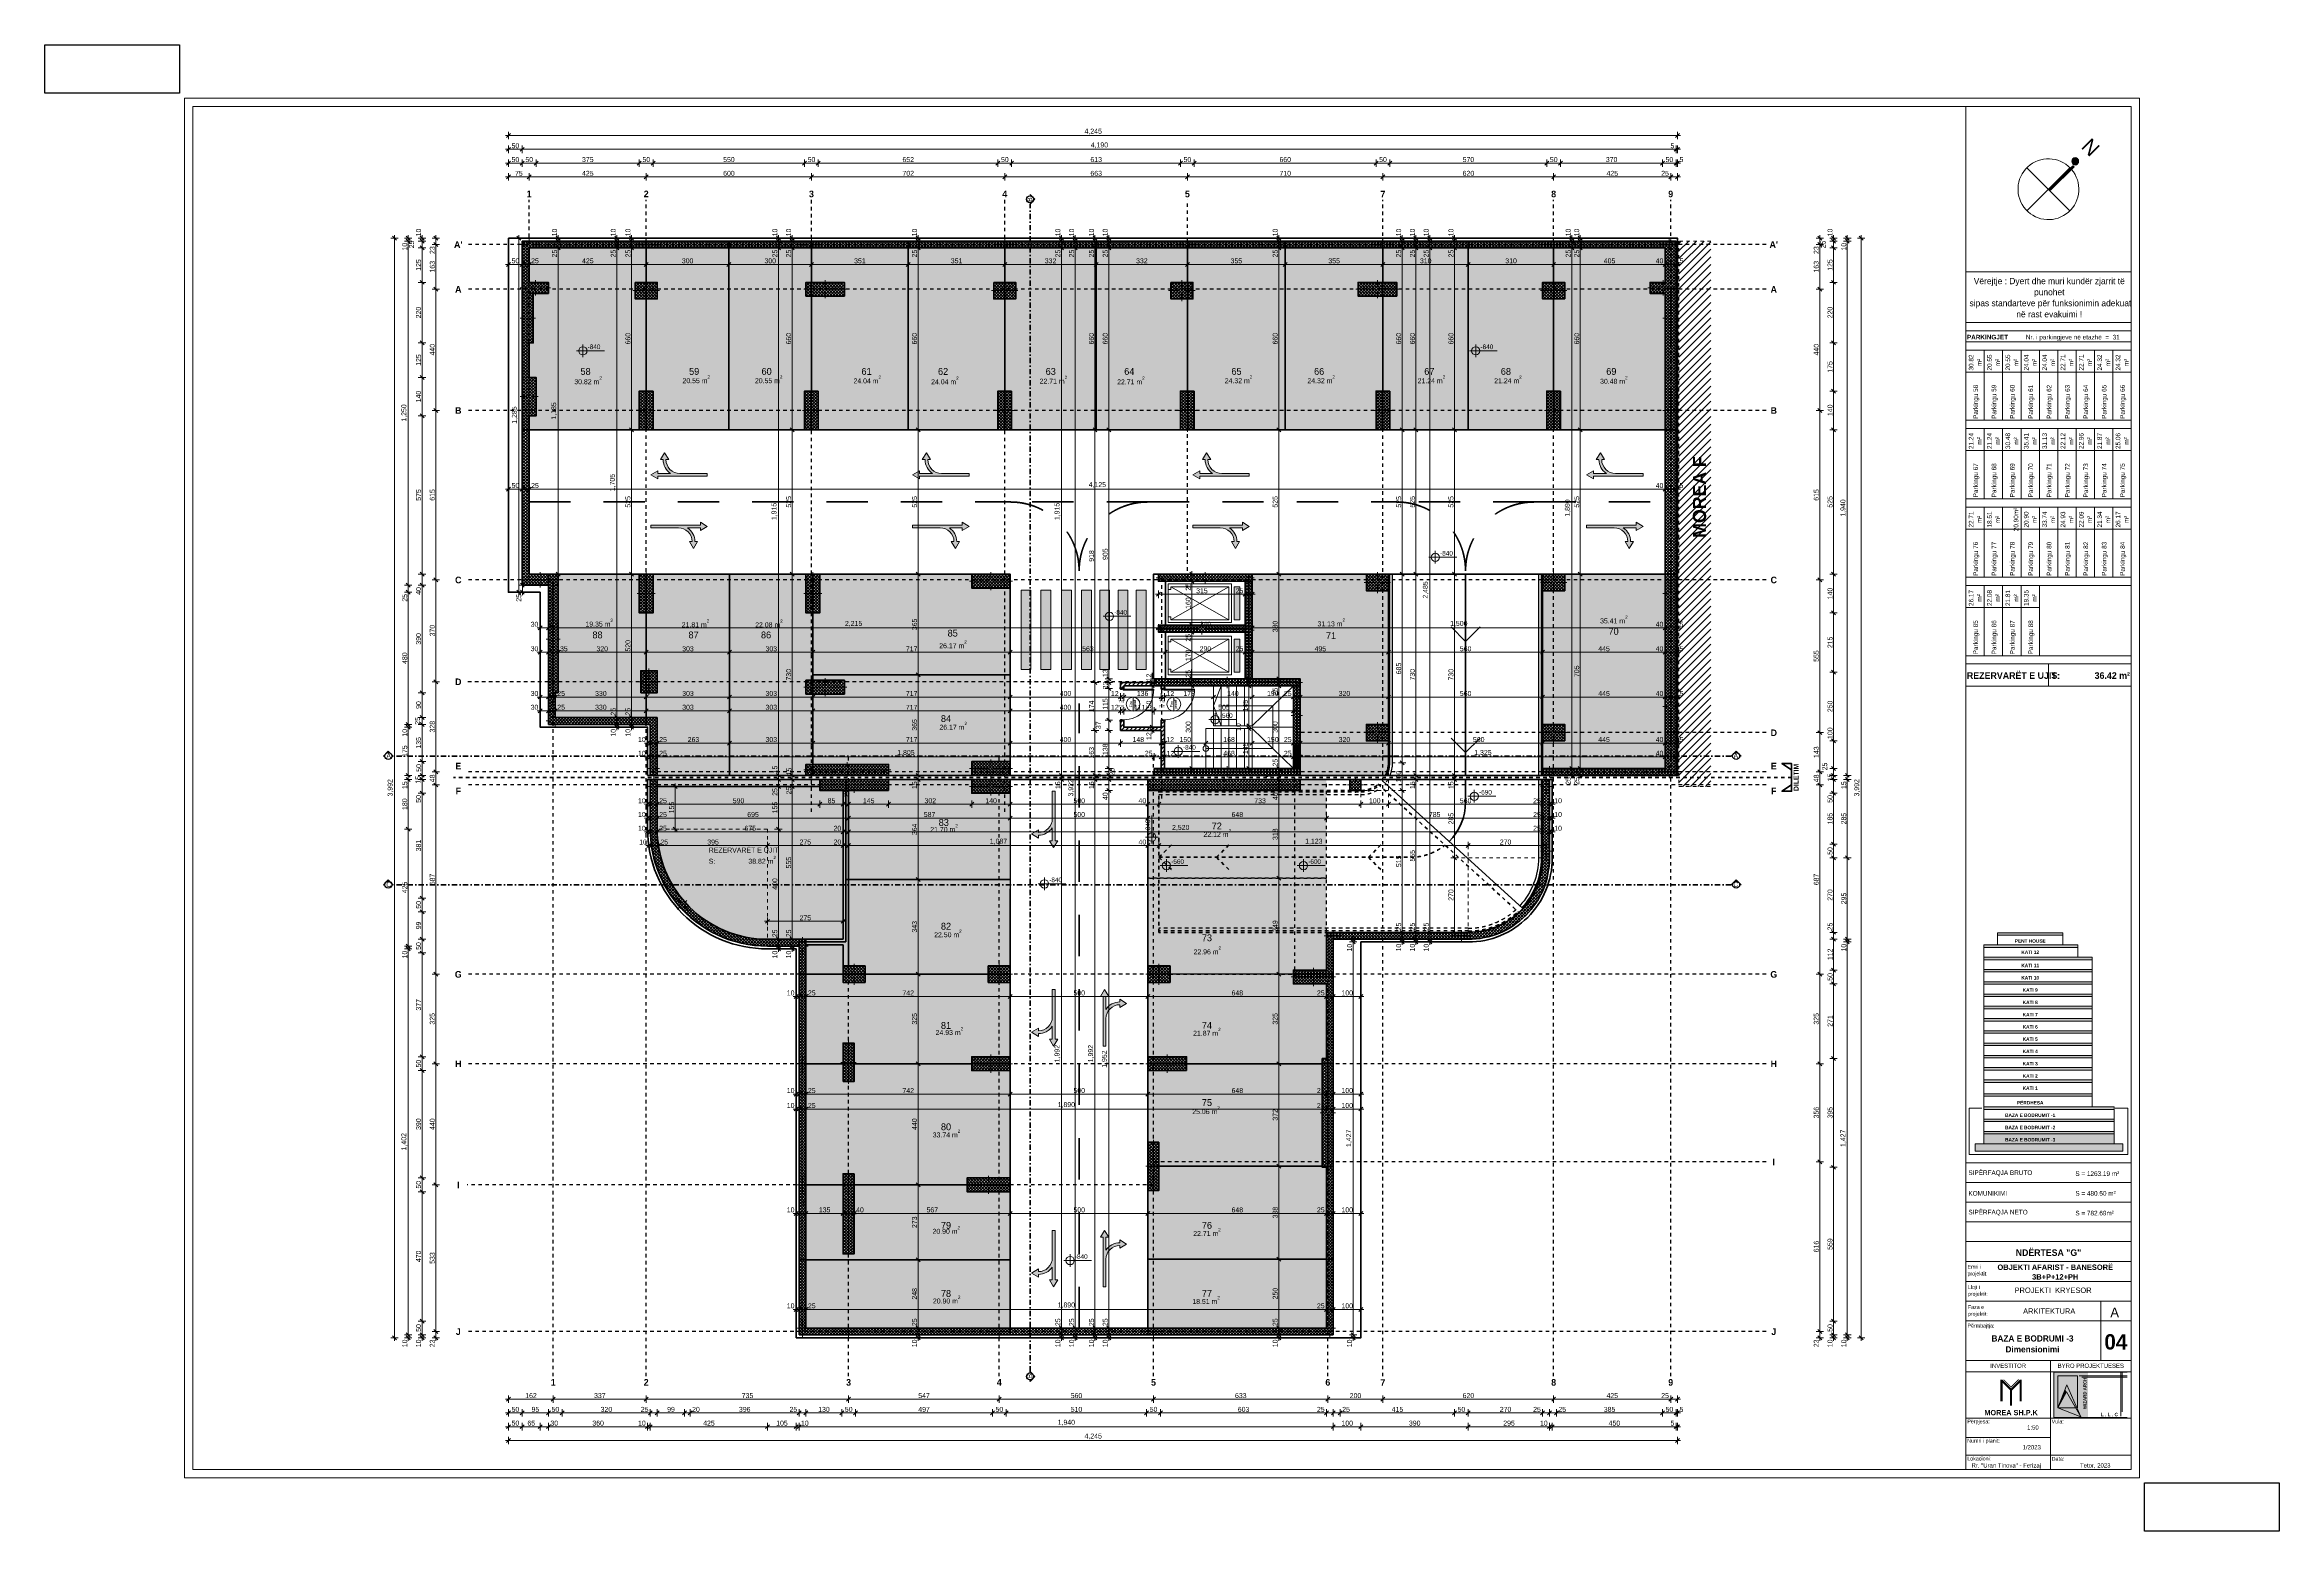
# Model space of a CAD drawing. Header units: millimetres. Extents: x 172821 to 253959, y -37564 to 16413.
import ezdxf

# ---------------------------------------------------------------- set-up
doc = ezdxf.new("R2010")
doc.units = ezdxf.units.MM
doc.header["$MEASUREMENT"] = 0
for name, pattern in [('Dashed', [254, 127, -127]), ('Dot & Dashed', [402.166657, 190.5, -105.833333, 0, -105.833324]), ('Long Dashed', [2700, 1500, -1200])]:
    doc.linetypes.add(name, pattern=pattern)
for name, color, linetype in [('01. A - Projekti Zbatues.', 7, 'Continuous'), ('A - Muret', 7, 'Continuous'), ('A - Pllaka meskatit', 7, 'Continuous'), ('A - Shtyllat', 7, 'Continuous'), ('ARCHICAD Door Markers', 7, 'Continuous'), ('Marker - Section', 7, 'Continuous')]:
    doc.layers.add(name, color=color, linetype=linetype)
for name, color, linetype, lineweight in [('01. A - Projekti Zbatues. _Pen_No__101', 252, 'Continuous', 13), ('02. Tabela Projekti zbatues_Pen_No__1', 7, 'Continuous', 13), ('02. Tabela Projekti zbatues_Pen_No__121', 255, 'Continuous', 0), ('02. Tabela Projekti zbatues_Pen_No__15', 214, 'Continuous', 25), ('02. Tabela Projekti zbatues_Pen_No__42', 8, 'Continuous', 25), ('2D Drafting - General_Pen_No__11', 171, 'Continuous', 18), ('2D Drafting - General_Pen_No__18', 9, 'Continuous', 15), ('2D Drafting - General_Pen_No__22', 8, 'Continuous', 35), ('2D Drafting - General_Pen_No__6', 5, 'Continuous', 35), ('A - Akset_Pen_No__1', 7, 'Continuous', 13), ('A - Akset_Pen_No__47', 7, 'Continuous', 25), ('A - Fleta_Pen_No__101', 252, 'Continuous', 13), ('A - Fleta_Pen_No__15', 214, 'Continuous', 25), ('A - Fleta_Pen_No__42', 8, 'Continuous', 25), ('A - Fleta_Pen_No__46', 5, 'Continuous', 25), ('A - Muret_Pen_No__101', 252, 'Continuous', 13), ('A - Muret_Pen_No__22', 8, 'Continuous', 35), ('A - Pllaka meskatit_Pen_No__7', 7, 'Continuous', 35), ('A - Shtyllat_Pen_No__101', 252, 'Continuous', 13), ('A - Shtyllat_Pen_No__22', 8, 'Continuous', 35), ('Drawing & Figure_Pen_No__1', 7, 'Continuous', 13)]:
    doc.layers.add(name, color=color, linetype=linetype, lineweight=lineweight)
for name, color, linetype, lineweight, true_color in [('01. A - Projekti Zbatues. _Pen_No__81', 7, 'Continuous', 20, 0x6a6a6a), ('02. Tabela Projekti zbatues_Pen_No__102', 7, 'Continuous', 13, 0xcccccc), ('02. Tabela Projekti zbatues_Pen_No__108', 7, 'Continuous', 13, 0xfd8379), ('02. Tabela Projekti zbatues_Pen_No__156', 7, 'Continuous', 20, 0x54689e), ('02. Tabela Projekti zbatues_Pen_No__161', 7, 'Continuous', 13, 0x6a6a6a), ('02. Tabela Projekti zbatues_Pen_No__168', 7, 'Continuous', 13, 0xfe847a), ('02. Tabela Projekti zbatues_Pen_No__176', 7, 'Continuous', 15, 0x93a0c6), ('02. Tabela Projekti zbatues_Pen_No__8', 7, 'Continuous', 35, 0xa80f02), ('02. Tabela Projekti zbatues_Pen_No__82', 7, 'Continuous', 20, 0xaaaaaa), ('2D Drafting - General_Pen_No__102', 7, 'Continuous', 13, 0xcccccc), ('2D Drafting - General_Pen_No__108', 7, 'Continuous', 13, 0xfd8379), ('2D Drafting - General_Pen_No__182', 11, 'Continuous', 80, 0xffaaaa), ('2D Drafting - General_Pen_No__202', 11, 'Continuous', 30, 0xffaaaa), ('2D Drafting - General_Pen_No__82', 7, 'Continuous', 20, 0xaaaaaa), ('A - Akset_Pen_No__182', 11, 'Continuous', 80, 0xffaaaa), ('A - Dimensionimi_Pen_No__156', 7, 'Continuous', 20, 0x54689e), ('A - Fleta_Pen_No__176', 7, 'Continuous', 15, 0x93a0c6), ('A - Fleta_Pen_No__241', 7, 'Continuous', 13, 0xe8e8e8), ('A - Fleta_Pen_No__82', 7, 'Continuous', 20, 0xaaaaaa), ('A - Muret_Pen_No__108', 7, 'Continuous', 13, 0xfd8379), ('A - Muret_Pen_No__82', 7, 'Continuous', 20, 0xaaaaaa), ('A - Parkingjet_Pen_No__82', 7, 'Continuous', 20, 0xaaaaaa), ('ARCHICAD Door Markers_Pen_No__111', 7, 'Continuous', 13, 0xccccff), ('ARCHICAD Doors_Pen_No__108', 7, 'Continuous', 13, 0xfd8379), ('Drawing & Figure_Pen_No__102', 7, 'Continuous', 13, 0xcccccc), ('Drawing & Figure_Pen_No__183', 7, 'Continuous', 200, 0xefefef), ('Marker - Section_Pen_No__48', 7, 'Continuous', 25, 0xa80f02), ('Marker - Section_Pen_No__8', 7, 'Continuous', 35, 0xa80f02)]:
    doc.layers.add(name, color=color, linetype=linetype, lineweight=lineweight, true_color=true_color)
doc.styles.add('GENERATED_STYLE_1', font='')
doc.styles.add('GENERATED_STYLE_2', font='')
doc.styles.add('GENERATED_STYLE_3', font='')
doc.styles.add('GENERATED_STYLE_4', font='')
doc.styles.add('GENERATED_STYLE_5', font='')
doc.styles.get('GENERATED_STYLE_1').set_extended_font_data('Arial')
doc.styles.get('GENERATED_STYLE_2').set_extended_font_data('Century Gothic', bold=True)
doc.styles.get('GENERATED_STYLE_3').set_extended_font_data('Century Gothic')
doc.styles.get('GENERATED_STYLE_4').set_extended_font_data('Dubai')
doc.styles.get('GENERATED_STYLE_5').set_extended_font_data('Arial', bold=True)
doc.dimstyles.new('GENERATED_STYLE__1', dxfattribs={"dimtxt": 180, "dimasz": 136.8, "dimexe": 0.18, "dimexo": 100000, "dimgap": 0, "dimtad": 1, "dimdec": 0, "dimlfac": 0.1, "dimzin": 0, "dimdsep": 46, "dimtxsty": 'GENERATED_STYLE_1', "dimblk": 'ARROWHEAD_6', "dimblk1": 'ARROWHEAD_6', "dimblk2": 'ARROWHEAD_6', "dimcen": 0.09, "dimclrd": 252, "dimclre": 252, "dimclrt": 252, "dimadec": 0, "dimazin": 0, "dimtfac": 1, "dimtdec": 4, "dimtmove": 0, "dimatfit": 3, "dimfxl": 0, "dimtolj": 1, "dimtzin": 0, "dimarcsym": 0})
doc.dimstyles.new('GENERATED_STYLE__2', dxfattribs={"dimtxt": 180, "dimasz": 136.8, "dimexe": 0.18, "dimexo": 100000, "dimgap": 0, "dimtad": 1, "dimtih": 1, "dimtoh": 1, "dimdec": 0, "dimlfac": 0.1, "dimzin": 0, "dimdsep": 46, "dimtxsty": 'GENERATED_STYLE_1', "dimblk": 'ARROWHEAD_6', "dimblk1": 'ARROWHEAD_6', "dimblk2": 'ARROWHEAD_6', "dimcen": 0.09, "dimclrd": 252, "dimclre": 252, "dimclrt": 252, "dimadec": 0, "dimazin": 0, "dimtfac": 1, "dimtdec": 4, "dimtmove": 0, "dimatfit": 3, "dimfxl": 0, "dimtolj": 1, "dimtzin": 0, "dimarcsym": 0})
doc.dimstyles.new('GENERATED_STYLE__3', dxfattribs={"dimtxt": 180, "dimasz": 136.8, "dimexe": 0.18, "dimexo": 100000, "dimgap": 0, "dimtad": 1, "dimdec": 0, "dimlfac": 0.1, "dimzin": 0, "dimdsep": 46, "dimtxsty": 'GENERATED_STYLE_1', "dimblk": 'ARROWHEAD_6', "dimblk1": 'ARROWHEAD_6', "dimblk2": 'ARROWHEAD_6', "dimcen": 0.09, "dimclrd": 256, "dimclre": 256, "dimclrt": 256, "dimadec": 0, "dimazin": 0, "dimtfac": 1, "dimtdec": 4, "dimtmove": 0, "dimatfit": 3, "dimfxl": 0, "dimtolj": 1, "dimtzin": 0, "dimarcsym": 0})
doc.dimstyles.new('GENERATED_STYLE__4', dxfattribs={"dimtxt": 180, "dimasz": 136.8, "dimexe": 0.18, "dimexo": 100000, "dimgap": 0, "dimtad": 1, "dimdec": 0, "dimlfac": 0.1, "dimzin": 0, "dimdsep": 46, "dimtxsty": 'GENERATED_STYLE_1', "dimblk": 'ARROWHEAD_6', "dimblk1": 'ARROWHEAD_6', "dimblk2": 'ARROWHEAD_6', "dimcen": 0.09, "dimclrd": 256, "dimclre": 256, "dimclrt": 256, "dimadec": 0, "dimazin": 0, "dimtfac": 1, "dimtdec": 4, "dimtmove": 2, "dimatfit": 3, "dimfxl": 0, "dimtolj": 1, "dimtzin": 0, "dimarcsym": 0})
doc.dimstyles.new('GENERATED_STYLE__5', dxfattribs={"dimtxt": 180, "dimasz": 136.8, "dimexe": 0.18, "dimexo": 100000, "dimgap": 0, "dimtad": 1, "dimtih": 1, "dimtoh": 1, "dimdec": 0, "dimlfac": 0.1, "dimzin": 0, "dimdsep": 46, "dimtxsty": 'GENERATED_STYLE_1', "dimblk": 'ARROWHEAD_6', "dimblk1": 'ARROWHEAD_6', "dimblk2": 'ARROWHEAD_6', "dimcen": 0.09, "dimclrd": 256, "dimclre": 256, "dimclrt": 256, "dimadec": 0, "dimazin": 0, "dimtfac": 1, "dimtdec": 4, "dimtmove": 0, "dimatfit": 3, "dimfxl": 0, "dimtolj": 1, "dimtzin": 0, "dimarcsym": 0})
doc.dimstyles.new('GENERATED_STYLE__6', dxfattribs={"dimtxt": 180, "dimasz": 136.8, "dimexe": 0.18, "dimexo": 100000, "dimgap": 0, "dimtad": 1, "dimdec": 0, "dimlfac": 0.1, "dimzin": 0, "dimdsep": 46, "dimtxsty": 'GENERATED_STYLE_1', "dimblk": 'ARROWHEAD_6', "dimblk1": 'ARROWHEAD_6', "dimblk2": 'ARROWHEAD_6', "dimcen": 0.09, "dimclrd": 252, "dimclre": 252, "dimclrt": 252, "dimadec": 0, "dimazin": 0, "dimtfac": 1, "dimtdec": 4, "dimtmove": 2, "dimatfit": 3, "dimfxl": 0, "dimtolj": 1, "dimtzin": 0, "dimarcsym": 0})
doc.dimstyles.new('GENERATED_STYLE__7', dxfattribs={"dimtxt": 180, "dimasz": 136.8, "dimexe": 0.18, "dimexo": 100000, "dimgap": 0, "dimtad": 1, "dimtih": 1, "dimtoh": 1, "dimdec": 0, "dimlfac": 0.1, "dimzin": 0, "dimdsep": 46, "dimtxsty": 'GENERATED_STYLE_1', "dimblk": 'ARROWHEAD_6', "dimblk1": 'ARROWHEAD_6', "dimblk2": 'ARROWHEAD_6', "dimcen": 0.09, "dimclrd": 252, "dimclre": 252, "dimclrt": 252, "dimadec": 0, "dimazin": 0, "dimtfac": 1, "dimtdec": 4, "dimtmove": 2, "dimatfit": 3, "dimfxl": 0, "dimtolj": 1, "dimtzin": 0, "dimarcsym": 0})
pattern_1 = [(45, (0, 0), (-55.154327, 55.154327), []), (135, (0, 0), (55.154327, 55.154327), [])]
pattern_2 = [(45, (0, 0), (-76.36753, 76.36753), [])]

# ---------------------------------------------------------------- blocks, each defined once
blk = doc.blocks.new('Slab_1', base_point=(189661, 9384))
at = {"layer": 'A - Pllaka meskatit_Pen_No__7', "color": 7, "linetype": 'Continuous', "lineweight": 35, "flags": 128}
for points in [[(189661, 9384), (189661, -3466), (190811, -3466), (190811, -8366), (194711, -8366), (194711, -10116), (227461, -10116), (232111, -10116), (232111, 9384)], [(216411, -3066), (216411, -4666), (213511, -4666), (213511, -3066)], [(216411, -4916), (216411, -6616), (213511, -6616), (213511, -4916)]]:
    blk.add_lwpolyline(points, close=True, dxfattribs=at)
blk = doc.blocks.new('Slab_2', base_point=(194711, -12066))
at = {"layer": 'A - Pllaka meskatit_Pen_No__7', "color": 7, "linetype": 'Continuous', "lineweight": 35, "flags": 128}
blk.add_lwpolyline([(194711, -12066, 0.414214), (199061, -16416), (200111, -16416), (200111, -30535), (220611, -30535), (220611, -16166), (224511, -16166, 0.414214), (227561, -13116), (227561, -10266), (194711, -10266)], format="xyb", close=True, dxfattribs=at)
blk = doc.blocks.new('Wall_1', base_point=(190161, 9284))
at = {"layer": 'A - Muret_Pen_No__101', "linetype": 'Continuous', "lineweight": 13}
h = blk.add_hatch(dxfattribs=at)
h.set_pattern_fill('Concrete_Block', color=252, style=0, pattern_type=2)
h.set_pattern_definition(pattern_1)
h.paths.add_polyline_path([(194411, 9284), (190661, 9284), (190661, 9034), (194411, 9034)])
h = blk.add_hatch(dxfattribs=at)
h.set_pattern_fill('Concrete_Block', color=252, style=0, pattern_type=2)
h.set_pattern_definition(pattern_1)
h.paths.add_polyline_path([(194911, 9284), (194911, 9034), (200411, 9034), (200411, 9284)])
h = blk.add_hatch(dxfattribs=at)
h.set_pattern_fill('Concrete_Block', color=252, style=0, pattern_type=2)
h.set_pattern_definition(pattern_1)
h.paths.add_polyline_path([(200911, 9284), (200911, 9034), (207431, 9034), (207431, 9284)])
h = blk.add_hatch(dxfattribs=at)
h.set_pattern_fill('Concrete_Block', color=252, style=0, pattern_type=2)
h.set_pattern_definition(pattern_1)
h.paths.add_polyline_path([(207931, 9284), (207931, 9034), (214061, 9034), (214061, 9284)])
h = blk.add_hatch(dxfattribs=at)
h.set_pattern_fill('Concrete_Block', color=252, style=0, pattern_type=2)
h.set_pattern_definition(pattern_1)
h.paths.add_polyline_path([(214561, 9284), (214561, 9034), (221161, 9034), (221161, 9284)])
h = blk.add_hatch(dxfattribs=at)
h.set_pattern_fill('Concrete_Block', color=252, style=0, pattern_type=2)
h.set_pattern_definition(pattern_1)
h.paths.add_polyline_path([(221661, 9284), (221661, 9034), (227361, 9034), (227361, 9284)])
h = blk.add_hatch(dxfattribs=at)
h.set_pattern_fill('Concrete_Block', color=252, style=0, pattern_type=2)
h.set_pattern_definition(pattern_1)
h.paths.add_polyline_path([(227861, 9284), (227861, 9034), (231561, 9034), (231561, 9284)])
at = {"layer": 'A - Muret_Pen_No__22', "color": 8, "linetype": 'Continuous', "lineweight": 35, "flags": 128}
for points in [[(194411, 9284), (190661, 9284)], [(190661, 9034), (194411, 9034)], [(200411, 9284), (194911, 9284)], [(194911, 9034), (200411, 9034)], [(207431, 9284), (200911, 9284)], [(200911, 9034), (207431, 9034)], [(214061, 9284), (207931, 9284)], [(207931, 9034), (214061, 9034)], [(221161, 9284), (214561, 9284)], [(214561, 9034), (221161, 9034)], [(227361, 9284), (221661, 9284)], [(221661, 9034), (227361, 9034)], [(231561, 9284), (227861, 9284)], [(227861, 9034), (231561, 9034)]]:
    blk.add_lwpolyline(points, dxfattribs=at)
blk = doc.blocks.new('Wall_2', base_point=(200211, -16066))
at = {"layer": 'A - Muret_Pen_No__101', "linetype": 'Continuous', "lineweight": 13}
h = blk.add_hatch(dxfattribs=at)
h.set_pattern_fill('Concrete_Block', color=252, style=0, pattern_type=2)
h.set_pattern_definition(pattern_1)
h.paths.add_polyline_path([(200461, -16566), (200211, -16566), (200211, -20336), (200461, -20336)])
h = blk.add_hatch(dxfattribs=at)
h.set_pattern_fill('Concrete_Block', color=252, style=0, pattern_type=2)
h.set_pattern_definition(pattern_1)
h.paths.add_polyline_path([(200211, -24735), (200461, -24735), (200461, -20836), (200211, -20836)])
h = blk.add_hatch(dxfattribs=at)
h.set_pattern_fill('Concrete_Block', color=252, style=0, pattern_type=2)
h.set_pattern_definition(pattern_1)
h.paths.add_polyline_path([(200461, -25235), (200211, -25235), (200211, -29935), (200461, -29935)])
at = {"layer": 'A - Muret_Pen_No__22', "color": 8, "linetype": 'Continuous', "lineweight": 35, "flags": 128}
for points in [[(200211, -16566), (200211, -20336)], [(200461, -20336), (200461, -16566)], [(200211, -20836), (200211, -24735)], [(200461, -24735), (200461, -20836)], [(200211, -25235), (200211, -29935)], [(200461, -29935), (200461, -25235)]]:
    blk.add_lwpolyline(points, dxfattribs=at)
blk = doc.blocks.new('Wall_3', base_point=(200211, -30435))
at = {"layer": 'A - Muret_Pen_No__101', "linetype": 'Continuous', "lineweight": 13}
h = blk.add_hatch(dxfattribs=at)
h.set_pattern_fill('Concrete_Block', color=252, style=0, pattern_type=2)
h.set_pattern_definition(pattern_1)
h.paths.add_polyline_path([(200461, -30185), (200461, -30435), (201761, -30435), (201761, -30185)])
h = blk.add_hatch(dxfattribs=at)
h.set_pattern_fill('Concrete_Block', color=252, style=0, pattern_type=2)
h.set_pattern_definition(pattern_1)
h.paths.add_polyline_path([(202261, -30185), (202261, -30435), (207231, -30435), (207231, -30185)])
h = blk.add_hatch(dxfattribs=at)
h.set_pattern_fill('Concrete_Block', color=252, style=0, pattern_type=2)
h.set_pattern_definition(pattern_1)
h.paths.add_polyline_path([(207731, -30185), (207731, -30435), (212831, -30435), (212831, -30185)])
h = blk.add_hatch(dxfattribs=at)
h.set_pattern_fill('Concrete_Block', color=252, style=0, pattern_type=2)
h.set_pattern_definition(pattern_1)
h.paths.add_polyline_path([(219361, -30185), (213331, -30185), (213331, -30435), (219361, -30435)])
at = {"layer": 'A - Muret_Pen_No__22', "color": 8, "linetype": 'Continuous', "lineweight": 35, "flags": 128}
for points in [[(201761, -30185), (200461, -30185)], [(200461, -30435), (201761, -30435)], [(207231, -30185), (202261, -30185)], [(202261, -30435), (207231, -30435)], [(212831, -30185), (207731, -30185)], [(207731, -30435), (212831, -30435)], [(219361, -30185), (213331, -30185)], [(213331, -30435), (219361, -30435)]]:
    blk.add_lwpolyline(points, dxfattribs=at)
blk = doc.blocks.new('Wall_4', base_point=(219611, -30435))
at = {"layer": 'A - Muret_Pen_No__101', "linetype": 'Continuous', "lineweight": 13}
h = blk.add_hatch(dxfattribs=at)
h.set_pattern_fill('Concrete_Block', color=252, style=0, pattern_type=2)
h.set_pattern_definition(pattern_1)
h.paths.add_polyline_path([(219361, -17186), (219611, -17186), (219611, -16066), (219361, -16066)])
h = blk.add_hatch(dxfattribs=at)
h.set_pattern_fill('Concrete_Block', color=252, style=0, pattern_type=2)
h.set_pattern_definition(pattern_1)
h.paths.add_polyline_path([(219361, -20398), (219611, -20398), (219611, -17686), (219361, -17686)])
h = blk.add_hatch(dxfattribs=at)
h.set_pattern_fill('Concrete_Block', color=252, style=0, pattern_type=2)
h.set_pattern_definition(pattern_1)
h.paths.add_polyline_path([(219361, -24348), (219361, -29935), (219611, -29935), (219611, -24348)])
at = {"layer": 'A - Muret_Pen_No__22', "color": 8, "linetype": 'Continuous', "lineweight": 35, "flags": 128}
for points in [[(219361, -16066), (219361, -17186)], [(219611, -17186), (219611, -16066)], [(219361, -17686), (219361, -20398)], [(219611, -20398), (219611, -17686)], [(219361, -24348), (219361, -29935)], [(219611, -29935), (219611, -24348)]]:
    blk.add_lwpolyline(points, dxfattribs=at)
blk = doc.blocks.new('Wall_5', base_point=(219611, -15816))
at = {"layer": 'A - Muret_Pen_No__101', "linetype": 'Continuous', "lineweight": 13}
h = blk.add_hatch(dxfattribs=at)
h.set_pattern_fill('Concrete_Block', color=252, style=0, pattern_type=2)
h.set_pattern_definition(pattern_1)
h.paths.add_polyline_path([(224011, -15816), (219861, -15816), (219861, -16066), (224011, -16066)])
h = blk.add_hatch(dxfattribs=at)
h.set_pattern_fill('Concrete_Block', color=252, style=0, pattern_type=2)
h.set_pattern_definition(pattern_1)
h.paths.add_polyline_path([(224511, -15816), (224511, -16066), (224511, -15816)])
at = {"layer": 'A - Muret_Pen_No__22', "color": 8, "linetype": 'Continuous', "lineweight": 35, "flags": 128}
for points in [[(224011, -15816), (219861, -15816)], [(219861, -16066), (224011, -16066)]]:
    blk.add_lwpolyline(points, dxfattribs=at)
blk = doc.blocks.new('Wall_6', base_point=(227211, -13116))
at = {"layer": 'A - Muret_Pen_No__101', "linetype": 'Continuous', "lineweight": 13}
h = blk.add_hatch(dxfattribs=at)
h.set_pattern_fill('Concrete_Block', color=252, style=0, pattern_type=2)
h.set_pattern_definition(pattern_1)
h.paths.add_polyline_path([(227461, -10766), (227211, -10766), (227211, -12616), (227461, -12616)])
h = blk.add_hatch(dxfattribs=at)
h.set_pattern_fill('Concrete_Block', color=252, style=0, pattern_type=2)
h.set_pattern_definition(pattern_1)
h.paths.add_polyline_path([(227211, -13116), (227461, -13116), (227211, -13116)])
at = {"layer": 'A - Muret_Pen_No__22', "color": 8, "linetype": 'Continuous', "lineweight": 35, "flags": 128}
for points in [[(227211, -10766), (227211, -12616)], [(227461, -12616), (227461, -10766)], [(227211, -13116), (227211, -13116)]]:
    blk.add_lwpolyline(points, dxfattribs=at)
blk = doc.blocks.new('Wall_7', base_point=(224511, -15816))
at = {"layer": 'A - Muret_Pen_No__101', "linetype": 'Continuous', "lineweight": 13}
h = blk.add_hatch(dxfattribs=at)
h.set_pattern_fill('Concrete_Block', color=252, style=0, pattern_type=2)
h.set_pattern_definition(pattern_1)
h.paths.add_polyline_path([(224511, -16066, 0.414571), (227461, -13116), (227211, -13116, -0.414587), (224511, -15816)])
at = {"layer": 'A - Muret_Pen_No__22', "color": 8, "linetype": 'Continuous', "lineweight": 35}
for radius, start, end in [(2948, 269.96504, 0.03496), (2698, 269.96346, 0.03654)]:
    blk.add_arc((224513, -13118), radius, start, end, dxfattribs=at)
blk = doc.blocks.new('Wall_8', base_point=(191111, -8266))
at = {"layer": 'A - Muret_Pen_No__101', "linetype": 'Continuous', "lineweight": 13}
h = blk.add_hatch(dxfattribs=at)
h.set_pattern_fill('Concrete_Block', color=252, style=0, pattern_type=2)
h.set_pattern_definition(pattern_1)
h.paths.add_polyline_path([(191611, -8266), (194811, -8266), (194811, -8016), (191611, -8016)])
h = blk.add_hatch(dxfattribs=at)
h.set_pattern_fill('Concrete_Block', color=252, style=0, pattern_type=2)
h.set_pattern_definition(pattern_1)
h.paths.add_polyline_path([(194811, -8266), (195061, -8266), (195061, -8016)])
h = blk.add_hatch(dxfattribs=at)
h.set_pattern_fill('Concrete_Block', color=252, style=0, pattern_type=2)
h.set_pattern_definition(pattern_1)
h.paths.add_polyline_path([(194811, -8016), (194811, -8266), (195061, -8016)])
at = {"layer": 'A - Muret_Pen_No__22', "color": 8, "linetype": 'Continuous', "lineweight": 35, "flags": 128}
for points in [[(195061, -8016), (191611, -8016)], [(195061, -8016), (195061, -8266)], [(191611, -8266), (194811, -8266)]]:
    blk.add_lwpolyline(points, dxfattribs=at)
blk = doc.blocks.new('Wall_9', base_point=(200211, -16066))
at = {"layer": 'A - Muret_Pen_No__101', "linetype": 'Continuous', "lineweight": 13}
h = blk.add_hatch(dxfattribs=at)
h.set_pattern_fill('Concrete_Block', color=252, style=0, pattern_type=2)
h.set_pattern_definition(pattern_1)
h.paths.add_polyline_path([(200211, -16066), (199061, -16066), (199061, -16316), (200211, -16316)])
at = {"layer": 'A - Muret_Pen_No__22', "color": 8, "linetype": 'Continuous', "lineweight": 35, "flags": 128}
for points in [[(200211, -16066), (199061, -16066)], [(199061, -16316), (200211, -16316)]]:
    blk.add_lwpolyline(points, dxfattribs=at)
blk = doc.blocks.new('Wall_10', base_point=(195061, -12066))
at = {"layer": 'A - Muret_Pen_No__101', "linetype": 'Continuous', "lineweight": 13}
h = blk.add_hatch(dxfattribs=at)
h.set_pattern_fill('Concrete_Block', color=252, style=0, pattern_type=2)
h.set_pattern_definition(pattern_1)
h.paths.add_polyline_path([(195061, -10766), (194811, -10766), (194811, -12066), (195061, -12066)])
at = {"layer": 'A - Muret_Pen_No__22', "color": 8, "linetype": 'Continuous', "lineweight": 35, "flags": 128}
for points in [[(194811, -10766), (194811, -12066)], [(195061, -12066), (195061, -10766)]]:
    blk.add_lwpolyline(points, dxfattribs=at)
blk = doc.blocks.new('Wall_11', base_point=(195061, -12066))
at = {"layer": 'A - Muret_Pen_No__101', "linetype": 'Continuous', "lineweight": 13}
h = blk.add_hatch(dxfattribs=at)
h.set_pattern_fill('Concrete_Block', color=252, style=0, pattern_type=2)
h.set_pattern_definition(pattern_1)
h.paths.add_polyline_path([(195061, -12066), (194811, -12066, 0.168487), (195724, -14698), (195905, -14533), (195968, -14603, -0.173421)])
h = blk.add_hatch(dxfattribs=at)
h.set_pattern_fill('Concrete_Block', color=252, style=0, pattern_type=2)
h.set_pattern_definition(pattern_1)
h.paths.add_polyline_path([(196056, -15071), (195779, -14766, 0.024267)])
h = blk.add_hatch(dxfattribs=at)
h.set_pattern_fill('Concrete_Block', color=252, style=0, pattern_type=2)
h.set_pattern_definition(pattern_1)
h.paths.add_polyline_path([(196241, -14903), (196056, -15071, 0.198912), (199061, -16316), (199061, -16066, -0.198524), (196237, -14899)])
at = {"layer": 'A - Muret_Pen_No__22', "color": 8, "linetype": 'Continuous', "lineweight": 35}
for radius, start, end in [(4250, 180, 218.25507), (4000, 180, 219.35386), (4250, 219.43945, 270), (4000, 225.08558, 270)]:
    blk.add_arc((199061, -12066), radius, start, end, dxfattribs=at)
blk = doc.blocks.new('Wall_12', base_point=(190161, 9284))
at = {"layer": 'A - Muret_Pen_No__101', "linetype": 'Continuous', "lineweight": 13}
h = blk.add_hatch(dxfattribs=at)
h.set_pattern_fill('Concrete_Block', color=252, style=0, pattern_type=2)
h.set_pattern_definition(pattern_1)
h.paths.add_polyline_path([(190161, 9034), (190161, 7784), (190411, 7784), (190411, 9034)])
h = blk.add_hatch(dxfattribs=at)
h.set_pattern_fill('Concrete_Block', color=252, style=0, pattern_type=2)
h.set_pattern_definition(pattern_1)
h.paths.add_polyline_path([(190161, 5584), (190161, 4334), (190411, 4334), (190411, 5584)])
h = blk.add_hatch(dxfattribs=at)
h.set_pattern_fill('Concrete_Block', color=252, style=0, pattern_type=2)
h.set_pattern_definition(pattern_1)
h.paths.add_polyline_path([(190411, 2934), (190161, 2934), (190161, -2816), (190411, -2816)])
at = {"layer": 'A - Muret_Pen_No__22', "color": 8, "linetype": 'Continuous', "lineweight": 35, "flags": 128}
for points in [[(190161, 9034), (190161, 7784)], [(190411, 7784), (190411, 9034)], [(190161, 5584), (190161, 4334)], [(190411, 4334), (190411, 5584)], [(190161, 2934), (190161, -2816)], [(190411, -2816), (190411, 2934)]]:
    blk.add_lwpolyline(points, dxfattribs=at)
blk = doc.blocks.new('Wall_13', base_point=(232061, 9284))
at = {"layer": 'A - Muret_Pen_No__101', "linetype": 'Continuous', "lineweight": 13}
h = blk.add_hatch(dxfattribs=at)
h.set_pattern_fill('Concrete_Block', color=252, style=0, pattern_type=2)
h.set_pattern_definition(pattern_1)
h.paths.add_polyline_path([(231661, 7784), (232061, 7784), (232061, 9034), (231661, 9034)])
h = blk.add_hatch(dxfattribs=at)
h.set_pattern_fill('Concrete_Block', color=252, style=0, pattern_type=2)
h.set_pattern_definition(pattern_1)
h.paths.add_polyline_path([(231661, 3834), (232061, 3834), (232061, 5584), (231661, 5584)])
h = blk.add_hatch(dxfattribs=at)
h.set_pattern_fill('Concrete_Block', color=252, style=0, pattern_type=2)
h.set_pattern_definition(pattern_1)
h.paths.add_polyline_path([(232061, 2434), (231661, 2434), (231661, -2816), (232061, -2816)])
h = blk.add_hatch(dxfattribs=at)
h.set_pattern_fill('Concrete_Block', color=252, style=0, pattern_type=2)
h.set_pattern_definition(pattern_1)
h.paths.add_polyline_path([(232061, -4216), (231661, -4216), (231661, -6366), (232061, -6366)])
h = blk.add_hatch(dxfattribs=at)
h.set_pattern_fill('Concrete_Block', color=252, style=0, pattern_type=2)
h.set_pattern_definition(pattern_1)
h.paths.add_polyline_path([(231661, -9866), (232061, -9866), (232061, -8866), (231661, -8866)])
at = {"layer": 'A - Muret_Pen_No__22', "color": 8, "linetype": 'Continuous', "lineweight": 35, "flags": 128}
for points in [[(231661, 9034), (231661, 7784)], [(232061, 7784), (232061, 9034)], [(231661, 5584), (231661, 3834)], [(232061, 3834), (232061, 5584)], [(231661, 2434), (231661, -2816)], [(232061, -2816), (232061, 2434)], [(231661, -4216), (231661, -6366)], [(232061, -6366), (232061, -4216)], [(231661, -8866), (231661, -9866)], [(232061, -9866), (232061, -8866)]]:
    blk.add_lwpolyline(points, dxfattribs=at)
blk = doc.blocks.new('Wall_14', base_point=(232061, -10116))
at = {"layer": 'A - Muret_Pen_No__101', "linetype": 'Continuous', "lineweight": 13}
h = blk.add_hatch(dxfattribs=at)
h.set_pattern_fill('Concrete_Block', color=252, style=0, pattern_type=2)
h.set_pattern_definition(pattern_1)
h.paths.add_polyline_path([(227711, -9866), (227711, -10116), (231561, -10116), (231561, -9866)])
at = {"layer": 'A - Muret_Pen_No__22', "color": 8, "linetype": 'Continuous', "lineweight": 35, "flags": 128}
for points in [[(231561, -9866), (227711, -9866)], [(227711, -10116), (231561, -10116)]]:
    blk.add_lwpolyline(points, dxfattribs=at)
blk = doc.blocks.new('Wall_15', base_point=(191111, -8266))
at = {"layer": 'A - Muret_Pen_No__101', "linetype": 'Continuous', "lineweight": 13}
h = blk.add_hatch(dxfattribs=at)
h.set_pattern_fill('Concrete_Block', color=252, style=0, pattern_type=2)
h.set_pattern_definition(pattern_1)
h.paths.add_polyline_path([(191111, -8016), (191361, -8016), (191361, -7116), (191111, -7116)])
at = {"layer": 'A - Muret_Pen_No__22', "color": 8, "linetype": 'Continuous', "lineweight": 35, "flags": 128}
for points in [[(191111, -7116), (191111, -8016)], [(191361, -8016), (191361, -7116)]]:
    blk.add_lwpolyline(points, dxfattribs=at)
blk = doc.blocks.new('Wall_16', base_point=(195061, -10116))
at = {"layer": 'A - Muret_Pen_No__101', "linetype": 'Continuous', "lineweight": 13}
h = blk.add_hatch(dxfattribs=at)
h.set_pattern_fill('Concrete_Block', color=252, style=0, pattern_type=2)
h.set_pattern_definition(pattern_1)
h.paths.add_polyline_path([(194811, -8266), (194811, -9616), (195061, -9616), (195061, -8266)])
at = {"layer": 'A - Muret_Pen_No__22', "color": 8, "linetype": 'Continuous', "lineweight": 35, "flags": 128}
for points in [[(194811, -8266), (194811, -9616)], [(195061, -9616), (195061, -8266)]]:
    blk.add_lwpolyline(points, dxfattribs=at)
blk = doc.blocks.new('Metal Door 25')
at = {"layer": 'ARCHICAD Doors_Pen_No__108', "color": 11, "linetype": 'Continuous', "lineweight": 13, "true_color": 0xfd8379}
for p, q in [((515, 1030), (515, 1110)), ((515, 1110), (555, 1110)), ((555, 1030), (515, 1030)), ((535, 1030), (535, 80)), ((555, 1110), (555, 1030)), ((-568, 39), (-618, 39)), ((-618, 39), (-618, 20)), ((-618, 20), (-568, 20)), ((-575, 20), (-618, 20)), ((-575, 20), (-618, 20)), ((-556, 20), (-575, 20)), ((-575, 20), (-575, 0)), ((-575, 0), (-575, 20)), ((-575, 0), (-575, 20)), ((-575, 0), (-556, 0)), ((-555, 0), (-575, 0)), ((-575, 0), (-575, -100)), ((-575, -100), (-575, 0)), ((-575, -100), (-575, 0)), ((-568, 20), (-568, 39)), ((-556, 0), (-556, 20)), ((-555, -40), (-555, 0)), ((515, 0), (515, 80)), ((515, 80), (555, 80)), ((555, 0), (515, 0)), ((555, 80), (555, 0)), ((575, 0), (555, 0)), ((555, 0), (555, -40)), ((575, 20), (556, 20)), ((556, 20), (556, 0)), ((556, 0), (575, 0)), ((618, 39), (568, 39)), ((568, 39), (568, 20)), ((568, 20), (618, 20)), ((575, 0), (575, 20)), ((575, 0), (575, 20)), ((575, 0), (575, 20)), ((575, 20), (618, 20)), ((575, 20), (618, 20)), ((575, -100), (575, 0)), ((575, -100), (575, 0)), ((575, -100), (575, 0)), ((618, 20), (618, 39)), ((-568, -100), (-618, -100)), ((-618, -100), (-618, -119)), ((-575, -100), (-618, -100)), ((-575, -100), (-618, -100)), ((-618, -119), (-568, -119)), ((-575, -100), (-543, -100)), ((-568, -119), (-568, -100)), ((-543, -40), (-555, -40)), ((-543, -100), (-543, -40)), ((555, -40), (543, -40)), ((543, -40), (543, -100)), ((543, -100), (575, -100)), ((618, -100), (568, -100)), ((568, -100), (568, -119)), ((568, -119), (618, -119)), ((575, -100), (618, -100)), ((575, -100), (618, -100)), ((618, -119), (618, -100))]:
    blk.add_line(p, q, dxfattribs=at)
at = {"layer": 'ARCHICAD Doors_Pen_No__108', "color": 11, "linetype": 'Continuous', "lineweight": 13, "true_color": 0xfd8379, "flags": 128}
for points in [[(535, 1030), (535, 80), (515, 80), (515, 1030)], [(555, 1030), (555, 80), (535, 80), (535, 1030)]]:
    blk.add_lwpolyline(points, close=True, dxfattribs=at)
at = {"layer": 'ARCHICAD Doors_Pen_No__108', "color": 11, "linetype": 'Continuous', "lineweight": 13, "true_color": 0xfd8379}
blk.add_arc((555, 0), 1110, 90, 180, dxfattribs=at)
blk = doc.blocks.new('D Marker 25')
at = {"layer": 'ARCHICAD Door Markers_Pen_No__111', "color": 254, "lineweight": 13, "true_color": 0xccccff, "char_height": 90, "attachment_point": 7, "rotation": 270, "style": 'GENERATED_STYLE_1'}
for s, insert in [('\\A1;{\\pql;\\pt0;\\fArial|b0|i0|c0|p34;210\\fArial|b0|i0|c0|p34;\\A1{\\H.66x;\\S^  ;}\\fArial|b0|i0|c0|p34;\\fArial|b0|i0|c0|p34;}', (-136, 85)), ('\\A1;{\\pql;\\pt0;\\fArial|b0|i0|c0|p34;115\\fArial|b0|i0|c0|p34;\\A1{\\H.66x;\\S^  ;}\\fArial|b0|i0|c0|p34;\\fArial|b0|i0|c0|p34;}', (44, 76))]:
    blk.add_mtext(s, dxfattribs=dict(at, insert=insert))
blk = doc.blocks.new('Wall_17', base_point=(213361, -9866))
at = {"layer": 'A - Muret_Pen_No__108', "linetype": 'Continuous', "lineweight": 13, "true_color": 0xfd8379}
h = blk.add_hatch(dxfattribs=at)
h.set_pattern_fill('Masonry_Block', color=11, style=0, pattern_type=2)
h.set_pattern_definition(pattern_2)
h.paths.add_polyline_path([(213361, -6866), (213361, -6966), (213481, -6966), (213481, -6866)])
h = blk.add_hatch(dxfattribs=at)
h.set_pattern_fill('Masonry_Block', color=11, style=0, pattern_type=2)
h.set_pattern_definition(pattern_2)
h.paths.add_polyline_path([(213361, -9866), (213481, -9866), (213481, -8116), (213361, -8116)])
at = {"layer": 'A - Muret_Pen_No__22', "color": 8, "linetype": 'Continuous', "lineweight": 35}
for p, q in [((213361, -6966), (213361, -6923)), ((213361, -6966), (213461, -6966)), ((213461, -6966), (213481, -6966)), ((213481, -6966), (213481, -6923)), ((213361, -8116), (213361, -8159)), ((213361, -8116), (213461, -8116)), ((213461, -8116), (213481, -8116)), ((213481, -8116), (213481, -8159))]:
    blk.add_line(p, q, dxfattribs=at)
at = {"layer": 'A - Muret_Pen_No__22', "color": 8, "linetype": 'Continuous', "lineweight": 35, "flags": 128}
for points in [[(213361, -6866), (213361, -6966)], [(213481, -6966), (213481, -6866)], [(213361, -8116), (213361, -8366)], [(213361, -8486), (213361, -9866)], [(213481, -9866), (213481, -8116)]]:
    blk.add_lwpolyline(points, dxfattribs=at)
at = {"layer": 'ARCHICAD Door Markers', "color": 161, "lineweight": 25, "true_color": 0x40a5ff, "rotation": 90}
blk.add_blockref('D Marker 25', (213361, -7541), dxfattribs=at)
at = {"layer": 'ARCHICAD Doors_Pen_No__108', "color": 11, "linetype": 'Continuous', "lineweight": 13, "true_color": 0xfd8379, "xscale": -1, "zscale": 1000, "rotation": 270}
blk.add_blockref('Metal Door 25', (213461, -7541), dxfattribs=at)
blk = doc.blocks.new('Wall_18', base_point=(213361, -6866))
at = {"layer": 'A - Muret_Pen_No__108', "linetype": 'Continuous', "lineweight": 13, "true_color": 0xfd8379}
h = blk.add_hatch(dxfattribs=at)
h.set_pattern_fill('Masonry_Block', color=11, style=0, pattern_type=2)
h.set_pattern_definition(pattern_2)
h.paths.add_polyline_path([(211881, -6866), (212001, -6866), (211881, -6746)])
h = blk.add_hatch(dxfattribs=at)
h.set_pattern_fill('Masonry_Block', color=11, style=0, pattern_type=2)
h.set_pattern_definition(pattern_2)
h.paths.add_polyline_path([(211881, -6746), (212001, -6866), (212001, -6746)])
h = blk.add_hatch(dxfattribs=at)
h.set_pattern_fill('Masonry_Block', color=11, style=0, pattern_type=2)
h.set_pattern_definition(pattern_2)
h.paths.add_polyline_path([(212001, -6746), (212001, -6866), (213111, -6866), (213111, -6746)])
at = {"layer": 'A - Muret_Pen_No__22', "color": 8, "linetype": 'Continuous', "lineweight": 35, "flags": 128}
for points in [[(211881, -6746), (211881, -6866)], [(213111, -6746), (211881, -6746)], [(212001, -6866), (213111, -6866)]]:
    blk.add_lwpolyline(points, dxfattribs=at)
blk = doc.blocks.new('D Marker 25_2')
at = {"layer": 'ARCHICAD Door Markers_Pen_No__111', "color": 254, "lineweight": 13, "true_color": 0xccccff, "char_height": 90, "attachment_point": 7, "rotation": 90, "style": 'GENERATED_STYLE_1'}
for s, insert in [('\\A1;{\\pql;\\pt0;\\fArial|b0|i0|c0|p34;115\\fArial|b0|i0|c0|p34;\\A1{\\H.66x;\\S^  ;}\\fArial|b0|i0|c0|p34;\\fArial|b0|i0|c0|p34;}', (-44, -196)), ('\\A1;{\\pql;\\pt0;\\fArial|b0|i0|c0|p34;210\\fArial|b0|i0|c0|p34;\\A1{\\H.66x;\\S^  ;}\\fArial|b0|i0|c0|p34;\\fArial|b0|i0|c0|p34;}', (136, -205))]:
    blk.add_mtext(s, dxfattribs=dict(at, insert=insert))
blk = doc.blocks.new('Wall_19', base_point=(212001, -6866))
at = {"layer": 'A - Muret_Pen_No__108', "linetype": 'Continuous', "lineweight": 13, "true_color": 0xfd8379}
h = blk.add_hatch(dxfattribs=at)
h.set_pattern_fill('Masonry_Block', color=11, style=0, pattern_type=2)
h.set_pattern_definition(pattern_2)
h.paths.add_polyline_path([(211881, -6866), (211881, -6966), (212001, -6966), (212001, -6866)])
h = blk.add_hatch(dxfattribs=at)
h.set_pattern_fill('Masonry_Block', color=11, style=0, pattern_type=2)
h.set_pattern_definition(pattern_2)
h.paths.add_polyline_path([(211881, -8366), (212001, -8366), (212001, -8116), (211881, -8116)])
h = blk.add_hatch(dxfattribs=at)
h.set_pattern_fill('Masonry_Block', color=11, style=0, pattern_type=2)
h.set_pattern_definition(pattern_2)
h.paths.add_polyline_path([(212001, -8366), (211881, -8486), (212001, -8486)])
h = blk.add_hatch(dxfattribs=at)
h.set_pattern_fill('Masonry_Block', color=11, style=0, pattern_type=2)
h.set_pattern_definition(pattern_2)
h.paths.add_polyline_path([(211881, -8486), (212001, -8366), (211881, -8366)])
at = {"layer": 'A - Muret_Pen_No__22', "color": 8, "linetype": 'Continuous', "lineweight": 35}
for p, q in [((211881, -6966), (211881, -6923)), ((211881, -6966), (211981, -6966)), ((211981, -6966), (212001, -6966)), ((212001, -6966), (212001, -6923)), ((211881, -8116), (211881, -8159)), ((211881, -8116), (211981, -8116)), ((211981, -8116), (212001, -8116)), ((212001, -8116), (212001, -8159))]:
    blk.add_line(p, q, dxfattribs=at)
at = {"layer": 'A - Muret_Pen_No__22', "color": 8, "linetype": 'Continuous', "lineweight": 35, "flags": 128}
for points in [[(211881, -6866), (211881, -6966)], [(212001, -6966), (212001, -6866)], [(211881, -8116), (211881, -8486)], [(211881, -8486), (212001, -8486)], [(212001, -8366), (212001, -8116)]]:
    blk.add_lwpolyline(points, dxfattribs=at)
at = {"layer": 'ARCHICAD Door Markers', "color": 161, "lineweight": 25, "true_color": 0x40a5ff, "rotation": 269.9921685142866}
blk.add_blockref('D Marker 25_2', (212001, -7541), dxfattribs=at)
at = {"layer": 'ARCHICAD Doors_Pen_No__108', "color": 11, "linetype": 'Continuous', "lineweight": 13, "true_color": 0xfd8379, "xscale": -0.9999999999999999, "zscale": 1000, "rotation": 269.9921685142866}
blk.add_blockref('Metal Door 25', (211981, -7541), dxfattribs=at)
blk = doc.blocks.new('Wall_20', base_point=(212001, -8366))
at = {"layer": 'A - Muret_Pen_No__108', "linetype": 'Continuous', "lineweight": 13, "true_color": 0xfd8379}
h = blk.add_hatch(dxfattribs=at)
h.set_pattern_fill('Masonry_Block', color=11, style=0, pattern_type=2)
h.set_pattern_definition(pattern_2)
h.paths.add_polyline_path([(212001, -8486), (213361, -8486), (213361, -8366), (212001, -8366)])
at = {"layer": 'A - Muret_Pen_No__22', "color": 8, "linetype": 'Continuous', "lineweight": 35, "flags": 128}
for points in [[(213361, -8366), (212001, -8366)], [(212001, -8486), (213361, -8486)]]:
    blk.add_lwpolyline(points, dxfattribs=at)
blk = doc.blocks.new('Wall_21', base_point=(218411, -9016))
at = {"layer": 'A - Muret_Pen_No__82', "linetype": 'Continuous', "lineweight": 0, "true_color": 0xd4d4d4}
blk.add_hatch(color=254, dxfattribs=at).paths.add_polyline_path([(218161, -9016), (218161, -9866), (218411, -9866), (218411, -9016)])
at = {"layer": 'A - Muret_Pen_No__22', "color": 8, "linetype": 'Continuous', "lineweight": 35, "flags": 128}
for points in [[(218161, -9016), (218161, -9866)], [(218411, -9866), (218411, -9016)]]:
    blk.add_lwpolyline(points, dxfattribs=at)
blk = doc.blocks.new('Wall_22', base_point=(201811, -10666))
at = {"layer": 'A - Muret_Pen_No__82', "linetype": 'Continuous', "lineweight": 0, "true_color": 0xd4d4d4}
blk.add_hatch(color=254, dxfattribs=at).paths.add_polyline_path([(201811, -10666), (201811, -17036), (202011, -17036), (202011, -10666)])
at = {"layer": 'A - Muret_Pen_No__22', "color": 8, "linetype": 'Continuous', "lineweight": 35, "flags": 128}
for points in [[(201811, -10666), (201811, -16066)], [(202011, -17036), (202011, -10666)], [(201811, -16266), (201811, -17036)]]:
    blk.add_lwpolyline(points, dxfattribs=at)
blk = doc.blocks.new('Wall_23', base_point=(201811, -16066))
at = {"layer": 'A - Muret_Pen_No__82', "linetype": 'Continuous', "lineweight": 0, "true_color": 0xd4d4d4}
blk.add_hatch(color=254, dxfattribs=at).paths.add_polyline_path([(201811, -16066), (200461, -16066), (200461, -16266), (201811, -16266)])
at = {"layer": 'A - Muret_Pen_No__22', "color": 8, "linetype": 'Continuous', "lineweight": 35, "flags": 128}
for points in [[(201811, -16066), (200461, -16066)], [(200461, -16266), (201811, -16266)]]:
    blk.add_lwpolyline(points, dxfattribs=at)
blk = doc.blocks.new('Wall_24', base_point=(200961, -10266))
at = {"layer": 'A - Muret_Pen_No__82', "linetype": 'Continuous', "lineweight": 0, "true_color": 0xd4d4d4}
blk.add_hatch(color=254, dxfattribs=at).paths.add_polyline_path([(195061, -10516), (200961, -10516), (200961, -10266), (195061, -10266)])
at = {"layer": 'A - Muret_Pen_No__22', "color": 8, "linetype": 'Continuous', "lineweight": 35, "flags": 128}
for points in [[(200961, -10266), (195061, -10266)], [(195061, -10516), (200961, -10516)]]:
    blk.add_lwpolyline(points, dxfattribs=at)
blk = doc.blocks.new('Column_1', base_point=(227611, 7484))
at = {"layer": 'A - Shtyllat_Pen_No__101', "linetype": 'Continuous', "lineweight": 13}
h = blk.add_hatch(dxfattribs=at)
h.set_pattern_fill('Concrete_Block', color=252, style=0, pattern_type=2)
h.set_pattern_definition(pattern_1)
h.paths.add_polyline_path([(228011, 7184), (228011, 7784), (227211, 7784), (227211, 7184)])
at = {"layer": 'A - Shtyllat_Pen_No__101', "color": 252, "linetype": 'Continuous', "lineweight": 13}
for p, q in [((227531, 7484), (227131, 7484)), ((227611, 7564), (227611, 7864)), ((227611, 7404), (227611, 7104)), ((227691, 7484), (228091, 7484))]:
    blk.add_line(p, q, dxfattribs=at)
blk.add_point((227611, 7484), dxfattribs=at)
at = {"layer": 'A - Shtyllat_Pen_No__22', "color": 8, "linetype": 'Continuous', "lineweight": 35, "flags": 128}
blk.add_lwpolyline([(228011, 7184), (228011, 7784), (227211, 7784), (227211, 7184)], close=True, dxfattribs=at)
blk = doc.blocks.new('Column_2', base_point=(231861, -7616))
at = {"layer": 'A - Shtyllat_Pen_No__101', "linetype": 'Continuous', "lineweight": 13}
h = blk.add_hatch(dxfattribs=at)
h.set_pattern_fill('Concrete_Block', color=252, style=0, pattern_type=2)
h.set_pattern_definition(pattern_1)
h.paths.add_polyline_path([(231661, -8866), (232061, -8866), (232061, -6366), (231661, -6366)])
at = {"layer": 'A - Shtyllat_Pen_No__101', "color": 252, "linetype": 'Continuous', "lineweight": 13}
for p, q in [((231861, -7536), (231861, -6286)), ((231781, -7616), (231581, -7616)), ((231861, -7696), (231861, -8946)), ((231941, -7616), (232141, -7616))]:
    blk.add_line(p, q, dxfattribs=at)
blk.add_point((231861, -7616), dxfattribs=at)
at = {"layer": 'A - Shtyllat_Pen_No__22', "color": 8, "linetype": 'Continuous', "lineweight": 35, "flags": 128}
for points in [[(231661, -6366), (231661, -8866)], [(232061, -8866), (232061, -6366)]]:
    blk.add_lwpolyline(points, dxfattribs=at)
blk = doc.blocks.new('Column_3', base_point=(227611, 3134))
at = {"layer": 'A - Shtyllat_Pen_No__101', "linetype": 'Continuous', "lineweight": 13}
h = blk.add_hatch(dxfattribs=at)
h.set_pattern_fill('Concrete_Block', color=252, style=0, pattern_type=2)
h.set_pattern_definition(pattern_1)
h.paths.add_polyline_path([(227861, 3834), (227361, 3834), (227361, 2434), (227861, 2434)])
at = {"layer": 'A - Shtyllat_Pen_No__101', "color": 252, "linetype": 'Continuous', "lineweight": 13}
for p, q in [((227611, 3214), (227611, 3914)), ((227531, 3134), (227281, 3134)), ((227611, 3054), (227611, 2354)), ((227691, 3134), (227941, 3134))]:
    blk.add_line(p, q, dxfattribs=at)
blk.add_point((227611, 3134), dxfattribs=at)
at = {"layer": 'A - Shtyllat_Pen_No__22', "color": 8, "linetype": 'Continuous', "lineweight": 35, "flags": 128}
blk.add_lwpolyline([(227861, 3834), (227361, 3834), (227361, 2434), (227861, 2434)], close=True, dxfattribs=at)
blk = doc.blocks.new('Column_4', base_point=(231861, -3516))
at = {"layer": 'A - Shtyllat_Pen_No__101', "linetype": 'Continuous', "lineweight": 13}
h = blk.add_hatch(dxfattribs=at)
h.set_pattern_fill('Concrete_Block', color=252, style=0, pattern_type=2)
h.set_pattern_definition(pattern_1)
h.paths.add_polyline_path([(231661, -4216), (232061, -4216), (232061, -2816), (231661, -2816)])
at = {"layer": 'A - Shtyllat_Pen_No__101', "color": 252, "linetype": 'Continuous', "lineweight": 13}
for p, q in [((231861, -3436), (231861, -2736)), ((231781, -3516), (231581, -3516)), ((231861, -3596), (231861, -4296)), ((231941, -3516), (232141, -3516))]:
    blk.add_line(p, q, dxfattribs=at)
blk.add_point((231861, -3516), dxfattribs=at)
at = {"layer": 'A - Shtyllat_Pen_No__22', "color": 8, "linetype": 'Continuous', "lineweight": 35, "flags": 128}
for points in [[(231661, -2816), (231661, -4216)], [(232061, -4216), (232061, -2816)]]:
    blk.add_lwpolyline(points, dxfattribs=at)
blk = doc.blocks.new('Column_5', base_point=(215761, -6741))
at = {"layer": 'A - Shtyllat_Pen_No__101', "linetype": 'Continuous', "lineweight": 13}
h = blk.add_hatch(dxfattribs=at)
h.set_pattern_fill('Concrete_Block', color=252, style=0, pattern_type=2)
h.set_pattern_definition(pattern_1)
h.paths.add_polyline_path([(213111, -6616), (213111, -6866), (218411, -6866), (218411, -6616)])
at = {"layer": 'A - Shtyllat_Pen_No__101', "color": 252, "linetype": 'Continuous', "lineweight": 13}
for p, q in [((215681, -6741), (213031, -6741)), ((215761, -6661), (215761, -6536)), ((215761, -6821), (215761, -6946)), ((215841, -6741), (218491, -6741))]:
    blk.add_line(p, q, dxfattribs=at)
blk.add_point((215761, -6741), dxfattribs=at)
at = {"layer": 'A - Shtyllat_Pen_No__22', "color": 8, "linetype": 'Continuous', "lineweight": 35, "flags": 128}
blk.add_lwpolyline([(213111, -6616), (213111, -6866), (218411, -6866), (218411, -6616)], close=True, dxfattribs=at)
blk = doc.blocks.new('Column_6', base_point=(215761, -9991))
at = {"layer": 'A - Shtyllat_Pen_No__101', "linetype": 'Continuous', "lineweight": 13}
h = blk.add_hatch(dxfattribs=at)
h.set_pattern_fill('Concrete_Block', color=252, style=0, pattern_type=2)
h.set_pattern_definition(pattern_1)
h.paths.add_polyline_path([(213111, -9866), (213111, -10116), (218411, -10116), (218411, -9866)])
at = {"layer": 'A - Shtyllat_Pen_No__101', "color": 252, "linetype": 'Continuous', "lineweight": 13}
for p, q in [((215681, -9991), (213031, -9991)), ((215761, -9911), (215761, -9786)), ((215761, -10071), (215761, -10196)), ((215841, -9991), (218491, -9991))]:
    blk.add_line(p, q, dxfattribs=at)
blk.add_point((215761, -9991), dxfattribs=at)
at = {"layer": 'A - Shtyllat_Pen_No__22', "color": 8, "linetype": 'Continuous', "lineweight": 35, "flags": 128}
blk.add_lwpolyline([(213111, -9866), (213111, -10116), (218411, -10116), (218411, -9866)], close=True, dxfattribs=at)
blk = doc.blocks.new('Column_7', base_point=(218286, -7941))
at = {"layer": 'A - Shtyllat_Pen_No__101', "linetype": 'Continuous', "lineweight": 13}
h = blk.add_hatch(dxfattribs=at)
h.set_pattern_fill('Concrete_Block', color=252, style=0, pattern_type=2)
h.set_pattern_definition(pattern_1)
h.paths.add_polyline_path([(218411, -6866), (218161, -6866), (218161, -9016), (218411, -9016)])
at = {"layer": 'A - Shtyllat_Pen_No__101', "color": 252, "linetype": 'Continuous', "lineweight": 13}
for p, q in [((218286, -7861), (218286, -6786)), ((218206, -7941), (218081, -7941)), ((218286, -8021), (218286, -9096)), ((218366, -7941), (218491, -7941))]:
    blk.add_line(p, q, dxfattribs=at)
blk.add_point((218286, -7941), dxfattribs=at)
at = {"layer": 'A - Shtyllat_Pen_No__22', "color": 8, "linetype": 'Continuous', "lineweight": 35, "flags": 128}
blk.add_lwpolyline([(218411, -6866), (218161, -6866), (218161, -9016), (218411, -9016)], close=True, dxfattribs=at)
blk = doc.blocks.new('Column_8', base_point=(216536, -4841))
at = {"layer": 'A - Shtyllat_Pen_No__101', "linetype": 'Continuous', "lineweight": 13}
h = blk.add_hatch(dxfattribs=at)
h.set_pattern_fill('Concrete_Block', color=252, style=0, pattern_type=2)
h.set_pattern_definition(pattern_1)
h.paths.add_polyline_path([(216661, -3066), (216411, -3066), (216411, -6616), (216661, -6616)])
at = {"layer": 'A - Shtyllat_Pen_No__101', "color": 252, "linetype": 'Continuous', "lineweight": 13}
for p, q in [((216536, -4761), (216536, -2986)), ((216456, -4841), (216331, -4841)), ((216616, -4841), (216741, -4841)), ((216536, -4921), (216536, -6696))]:
    blk.add_line(p, q, dxfattribs=at)
blk.add_point((216536, -4841), dxfattribs=at)
at = {"layer": 'A - Shtyllat_Pen_No__22', "color": 8, "linetype": 'Continuous', "lineweight": 35, "flags": 128}
blk.add_lwpolyline([(216661, -3066), (216411, -3066), (216411, -6616), (216661, -6616)], close=True, dxfattribs=at)
blk = doc.blocks.new('Column_9', base_point=(214961, -2941))
at = {"layer": 'A - Shtyllat_Pen_No__101', "linetype": 'Continuous', "lineweight": 13}
h = blk.add_hatch(dxfattribs=at)
h.set_pattern_fill('Concrete_Block', color=252, style=0, pattern_type=2)
h.set_pattern_definition(pattern_1)
h.paths.add_polyline_path([(213261, -2816), (213261, -3066), (216661, -3066), (216661, -2816)])
at = {"layer": 'A - Shtyllat_Pen_No__101', "color": 252, "linetype": 'Continuous', "lineweight": 13}
for p, q in [((214881, -2941), (213181, -2941)), ((214961, -2861), (214961, -2736)), ((214961, -3021), (214961, -3146)), ((215041, -2941), (216741, -2941))]:
    blk.add_line(p, q, dxfattribs=at)
blk.add_point((214961, -2941), dxfattribs=at)
at = {"layer": 'A - Shtyllat_Pen_No__22', "color": 8, "linetype": 'Continuous', "lineweight": 35, "flags": 128}
blk.add_lwpolyline([(213261, -2816), (213261, -3066), (216661, -3066), (216661, -2816)], close=True, dxfattribs=at)
blk = doc.blocks.new('Column_10', base_point=(214836, -4791))
at = {"layer": 'A - Shtyllat_Pen_No__101', "linetype": 'Continuous', "lineweight": 13}
h = blk.add_hatch(dxfattribs=at)
h.set_pattern_fill('Concrete_Block', color=252, style=0, pattern_type=2)
h.set_pattern_definition(pattern_1)
h.paths.add_polyline_path([(213261, -4666), (213261, -4916), (216411, -4916), (216411, -4666)])
at = {"layer": 'A - Shtyllat_Pen_No__101', "color": 252, "linetype": 'Continuous', "lineweight": 13}
for p, q in [((214756, -4791), (213181, -4791)), ((214836, -4711), (214836, -4586)), ((214916, -4791), (216491, -4791)), ((214836, -4871), (214836, -4996))]:
    blk.add_line(p, q, dxfattribs=at)
blk.add_point((214836, -4791), dxfattribs=at)
at = {"layer": 'A - Shtyllat_Pen_No__22', "color": 8, "linetype": 'Continuous', "lineweight": 35, "flags": 128}
blk.add_lwpolyline([(213261, -4666), (213261, -4916), (216411, -4916), (216411, -4666)], close=True, dxfattribs=at)
blk = doc.blocks.new('Column_11', base_point=(227611, -8566))
at = {"layer": 'A - Shtyllat_Pen_No__101', "linetype": 'Continuous', "lineweight": 13}
h = blk.add_hatch(dxfattribs=at)
h.set_pattern_fill('Concrete_Block', color=252, style=0, pattern_type=2)
h.set_pattern_definition(pattern_1)
h.paths.add_polyline_path([(228011, -8866), (228011, -8266), (227211, -8266), (227211, -8866)])
at = {"layer": 'A - Shtyllat_Pen_No__101', "color": 252, "linetype": 'Continuous', "lineweight": 13}
for p, q in [((227531, -8566), (227131, -8566)), ((227611, -8486), (227611, -8186)), ((227611, -8646), (227611, -8946)), ((227691, -8566), (228091, -8566))]:
    blk.add_line(p, q, dxfattribs=at)
blk.add_point((227611, -8566), dxfattribs=at)
at = {"layer": 'A - Shtyllat_Pen_No__22', "color": 8, "linetype": 'Continuous', "lineweight": 35, "flags": 128}
blk.add_lwpolyline([(228011, -8866), (228011, -8266), (227211, -8266), (227211, -8866)], close=True, dxfattribs=at)
blk = doc.blocks.new('Column_12', base_point=(221411, 3134))
at = {"layer": 'A - Shtyllat_Pen_No__101', "linetype": 'Continuous', "lineweight": 13}
h = blk.add_hatch(dxfattribs=at)
h.set_pattern_fill('Concrete_Block', color=252, style=0, pattern_type=2)
h.set_pattern_definition(pattern_1)
h.paths.add_polyline_path([(221661, 3834), (221161, 3834), (221161, 2434), (221661, 2434)])
at = {"layer": 'A - Shtyllat_Pen_No__101', "color": 252, "linetype": 'Continuous', "lineweight": 13}
for p, q in [((221411, 3214), (221411, 3914)), ((221331, 3134), (221081, 3134)), ((221411, 3054), (221411, 2354)), ((221491, 3134), (221741, 3134))]:
    blk.add_line(p, q, dxfattribs=at)
blk.add_point((221411, 3134), dxfattribs=at)
at = {"layer": 'A - Shtyllat_Pen_No__22', "color": 8, "linetype": 'Continuous', "lineweight": 35, "flags": 128}
blk.add_lwpolyline([(221661, 3834), (221161, 3834), (221161, 2434), (221661, 2434)], close=True, dxfattribs=at)
blk = doc.blocks.new('Column_13', base_point=(221211, -8566))
at = {"layer": 'A - Shtyllat_Pen_No__101', "linetype": 'Continuous', "lineweight": 13}
h = blk.add_hatch(dxfattribs=at)
h.set_pattern_fill('Concrete_Block', color=252, style=0, pattern_type=2)
h.set_pattern_definition(pattern_1)
h.paths.add_polyline_path([(221611, -8866), (221611, -8266), (220811, -8266), (220811, -8866)])
at = {"layer": 'A - Shtyllat_Pen_No__101', "color": 252, "linetype": 'Continuous', "lineweight": 13}
for p, q in [((221131, -8566), (220731, -8566)), ((221211, -8486), (221211, -8186)), ((221211, -8646), (221211, -8946)), ((221291, -8566), (221691, -8566))]:
    blk.add_line(p, q, dxfattribs=at)
blk.add_point((221211, -8566), dxfattribs=at)
at = {"layer": 'A - Shtyllat_Pen_No__22', "color": 8, "linetype": 'Continuous', "lineweight": 35, "flags": 128}
blk.add_lwpolyline([(221611, -8866), (221611, -8266), (220811, -8266), (220811, -8866)], close=True, dxfattribs=at)
blk = doc.blocks.new('Column_14', base_point=(214111, 7484))
at = {"layer": 'A - Shtyllat_Pen_No__101', "linetype": 'Continuous', "lineweight": 13}
h = blk.add_hatch(dxfattribs=at)
h.set_pattern_fill('Concrete_Block', color=252, style=0, pattern_type=2)
h.set_pattern_definition(pattern_1)
h.paths.add_polyline_path([(213711, 7784), (213711, 7184), (214511, 7184), (214511, 7784)])
at = {"layer": 'A - Shtyllat_Pen_No__101', "color": 252, "linetype": 'Continuous', "lineweight": 13}
for p, q in [((214031, 7484), (213631, 7484)), ((214111, 7564), (214111, 7864)), ((214111, 7404), (214111, 7104)), ((214191, 7484), (214591, 7484))]:
    blk.add_line(p, q, dxfattribs=at)
blk.add_point((214111, 7484), dxfattribs=at)
at = {"layer": 'A - Shtyllat_Pen_No__22', "color": 8, "linetype": 'Continuous', "lineweight": 35, "flags": 128}
blk.add_lwpolyline([(213711, 7784), (213711, 7184), (214511, 7184), (214511, 7784)], close=True, dxfattribs=at)
blk = doc.blocks.new('Column_15', base_point=(214311, 3134))
at = {"layer": 'A - Shtyllat_Pen_No__101', "linetype": 'Continuous', "lineweight": 13}
h = blk.add_hatch(dxfattribs=at)
h.set_pattern_fill('Concrete_Block', color=252, style=0, pattern_type=2)
h.set_pattern_definition(pattern_1)
h.paths.add_polyline_path([(214561, 3834), (214061, 3834), (214061, 2434), (214561, 2434)])
at = {"layer": 'A - Shtyllat_Pen_No__101', "color": 252, "linetype": 'Continuous', "lineweight": 13}
for p, q in [((214311, 3214), (214311, 3914)), ((214231, 3134), (213981, 3134)), ((214311, 3054), (214311, 2354)), ((214391, 3134), (214641, 3134))]:
    blk.add_line(p, q, dxfattribs=at)
blk.add_point((214311, 3134), dxfattribs=at)
at = {"layer": 'A - Shtyllat_Pen_No__22', "color": 8, "linetype": 'Continuous', "lineweight": 35, "flags": 128}
blk.add_lwpolyline([(214561, 3834), (214061, 3834), (214061, 2434), (214561, 2434)], close=True, dxfattribs=at)
blk = doc.blocks.new('Column_16', base_point=(221211, 7534))
at = {"layer": 'A - Shtyllat_Pen_No__101', "linetype": 'Continuous', "lineweight": 13}
h = blk.add_hatch(dxfattribs=at)
h.set_pattern_fill('Concrete_Block', color=252, style=0, pattern_type=2)
h.set_pattern_definition(pattern_1)
h.paths.add_polyline_path([(221911, 7284), (221911, 7784), (220511, 7784), (220511, 7284)])
at = {"layer": 'A - Shtyllat_Pen_No__101', "color": 252, "linetype": 'Continuous', "lineweight": 13}
for p, q in [((221131, 7534), (220431, 7534)), ((221211, 7614), (221211, 7864)), ((221211, 7454), (221211, 7204)), ((221291, 7534), (221991, 7534))]:
    blk.add_line(p, q, dxfattribs=at)
blk.add_point((221211, 7534), dxfattribs=at)
at = {"layer": 'A - Shtyllat_Pen_No__22', "color": 8, "linetype": 'Continuous', "lineweight": 35, "flags": 128}
blk.add_lwpolyline([(221911, 7284), (221911, 7784), (220511, 7784), (220511, 7284)], close=True, dxfattribs=at)
blk = doc.blocks.new('Column_17', base_point=(207681, 7484))
at = {"layer": 'A - Shtyllat_Pen_No__101', "linetype": 'Continuous', "lineweight": 13}
h = blk.add_hatch(dxfattribs=at)
h.set_pattern_fill('Concrete_Block', color=252, style=0, pattern_type=2)
h.set_pattern_definition(pattern_1)
h.paths.add_polyline_path([(207281, 7784), (207281, 7184), (208081, 7184), (208081, 7784)])
at = {"layer": 'A - Shtyllat_Pen_No__101', "color": 252, "linetype": 'Continuous', "lineweight": 13}
for p, q in [((207601, 7484), (207201, 7484)), ((207681, 7564), (207681, 7864)), ((207681, 7404), (207681, 7104)), ((207761, 7484), (208161, 7484))]:
    blk.add_line(p, q, dxfattribs=at)
blk.add_point((207681, 7484), dxfattribs=at)
at = {"layer": 'A - Shtyllat_Pen_No__22', "color": 8, "linetype": 'Continuous', "lineweight": 35, "flags": 128}
blk.add_lwpolyline([(207281, 7784), (207281, 7184), (208081, 7184), (208081, 7784)], close=True, dxfattribs=at)
blk = doc.blocks.new('Column_18', base_point=(207681, 3134))
at = {"layer": 'A - Shtyllat_Pen_No__101', "linetype": 'Continuous', "lineweight": 13}
h = blk.add_hatch(dxfattribs=at)
h.set_pattern_fill('Concrete_Block', color=252, style=0, pattern_type=2)
h.set_pattern_definition(pattern_1)
h.paths.add_polyline_path([(207931, 3834), (207431, 3834), (207431, 2434), (207931, 2434)])
at = {"layer": 'A - Shtyllat_Pen_No__101', "color": 252, "linetype": 'Continuous', "lineweight": 13}
for p, q in [((207681, 3214), (207681, 3914)), ((207601, 3134), (207351, 3134)), ((207681, 3054), (207681, 2354)), ((207761, 3134), (208011, 3134))]:
    blk.add_line(p, q, dxfattribs=at)
blk.add_point((207681, 3134), dxfattribs=at)
at = {"layer": 'A - Shtyllat_Pen_No__22', "color": 8, "linetype": 'Continuous', "lineweight": 35, "flags": 128}
blk.add_lwpolyline([(207931, 3834), (207431, 3834), (207431, 2434), (207931, 2434)], close=True, dxfattribs=at)
blk = doc.blocks.new('Column_19', base_point=(207181, -3066))
at = {"layer": 'A - Shtyllat_Pen_No__101', "linetype": 'Continuous', "lineweight": 13}
h = blk.add_hatch(dxfattribs=at)
h.set_pattern_fill('Concrete_Block', color=252, style=0, pattern_type=2)
h.set_pattern_definition(pattern_1)
h.paths.add_polyline_path([(207881, -3316), (207881, -2816), (206481, -2816), (206481, -3316)])
at = {"layer": 'A - Shtyllat_Pen_No__101', "color": 252, "linetype": 'Continuous', "lineweight": 13}
for p, q in [((207101, -3066), (206401, -3066)), ((207181, -2986), (207181, -2736)), ((207181, -3146), (207181, -3396)), ((207261, -3066), (207961, -3066))]:
    blk.add_line(p, q, dxfattribs=at)
blk.add_point((207181, -3066), dxfattribs=at)
at = {"layer": 'A - Shtyllat_Pen_No__22', "color": 8, "linetype": 'Continuous', "lineweight": 35, "flags": 128}
blk.add_lwpolyline([(207881, -3316), (207881, -2816), (206481, -2816), (206481, -3316)], close=True, dxfattribs=at)
blk = doc.blocks.new('Column_20', base_point=(200661, 3134))
at = {"layer": 'A - Shtyllat_Pen_No__101', "linetype": 'Continuous', "lineweight": 13}
h = blk.add_hatch(dxfattribs=at)
h.set_pattern_fill('Concrete_Block', color=252, style=0, pattern_type=2)
h.set_pattern_definition(pattern_1)
h.paths.add_polyline_path([(200911, 3834), (200411, 3834), (200411, 2434), (200911, 2434)])
at = {"layer": 'A - Shtyllat_Pen_No__101', "color": 252, "linetype": 'Continuous', "lineweight": 13}
for p, q in [((200661, 3214), (200661, 3914)), ((200581, 3134), (200331, 3134)), ((200661, 3054), (200661, 2354)), ((200741, 3134), (200991, 3134))]:
    blk.add_line(p, q, dxfattribs=at)
blk.add_point((200661, 3134), dxfattribs=at)
at = {"layer": 'A - Shtyllat_Pen_No__22', "color": 8, "linetype": 'Continuous', "lineweight": 35, "flags": 128}
blk.add_lwpolyline([(200911, 3834), (200411, 3834), (200411, 2434), (200911, 2434)], close=True, dxfattribs=at)
blk = doc.blocks.new('Column_21', base_point=(194661, 7484))
at = {"layer": 'A - Shtyllat_Pen_No__101', "linetype": 'Continuous', "lineweight": 13}
h = blk.add_hatch(dxfattribs=at)
h.set_pattern_fill('Concrete_Block', color=252, style=0, pattern_type=2)
h.set_pattern_definition(pattern_1)
h.paths.add_polyline_path([(194261, 7784), (194261, 7184), (195061, 7184), (195061, 7784)])
at = {"layer": 'A - Shtyllat_Pen_No__101', "color": 252, "linetype": 'Continuous', "lineweight": 13}
for p, q in [((194581, 7484), (194181, 7484)), ((194661, 7564), (194661, 7864)), ((194661, 7404), (194661, 7104)), ((194741, 7484), (195141, 7484))]:
    blk.add_line(p, q, dxfattribs=at)
blk.add_point((194661, 7484), dxfattribs=at)
at = {"layer": 'A - Shtyllat_Pen_No__22', "color": 8, "linetype": 'Continuous', "lineweight": 35, "flags": 128}
blk.add_lwpolyline([(194261, 7784), (194261, 7184), (195061, 7184), (195061, 7784)], close=True, dxfattribs=at)
blk = doc.blocks.new('Column_22', base_point=(194661, 3134))
at = {"layer": 'A - Shtyllat_Pen_No__101', "linetype": 'Continuous', "lineweight": 13}
h = blk.add_hatch(dxfattribs=at)
h.set_pattern_fill('Concrete_Block', color=252, style=0, pattern_type=2)
h.set_pattern_definition(pattern_1)
h.paths.add_polyline_path([(194911, 3834), (194411, 3834), (194411, 2434), (194911, 2434)])
at = {"layer": 'A - Shtyllat_Pen_No__101', "color": 252, "linetype": 'Continuous', "lineweight": 13}
for p, q in [((194661, 3214), (194661, 3914)), ((194581, 3134), (194331, 3134)), ((194661, 3054), (194661, 2354)), ((194741, 3134), (194991, 3134))]:
    blk.add_line(p, q, dxfattribs=at)
blk.add_point((194661, 3134), dxfattribs=at)
at = {"layer": 'A - Shtyllat_Pen_No__22', "color": 8, "linetype": 'Continuous', "lineweight": 35, "flags": 128}
blk.add_lwpolyline([(194911, 3834), (194411, 3834), (194411, 2434), (194911, 2434)], close=True, dxfattribs=at)
blk = doc.blocks.new('Column_23', base_point=(194761, -6716))
at = {"layer": 'A - Shtyllat_Pen_No__101', "linetype": 'Continuous', "lineweight": 13}
h = blk.add_hatch(dxfattribs=at)
h.set_pattern_fill('Concrete_Block', color=252, style=0, pattern_type=2)
h.set_pattern_definition(pattern_1)
h.paths.add_polyline_path([(194461, -7116), (195061, -7116), (195061, -6316), (194461, -6316)])
at = {"layer": 'A - Shtyllat_Pen_No__101', "color": 252, "linetype": 'Continuous', "lineweight": 13}
for p, q in [((194761, -6636), (194761, -6236)), ((194681, -6716), (194381, -6716)), ((194761, -6796), (194761, -7196)), ((194841, -6716), (195141, -6716))]:
    blk.add_line(p, q, dxfattribs=at)
blk.add_point((194761, -6716), dxfattribs=at)
at = {"layer": 'A - Shtyllat_Pen_No__22', "color": 8, "linetype": 'Continuous', "lineweight": 35, "flags": 128}
blk.add_lwpolyline([(194461, -7116), (195061, -7116), (195061, -6316), (194461, -6316)], close=True, dxfattribs=at)
blk = doc.blocks.new('Column_24', base_point=(191286, -5166))
at = {"layer": 'A - Shtyllat_Pen_No__101', "linetype": 'Continuous', "lineweight": 13}
h = blk.add_hatch(dxfattribs=at)
h.set_pattern_fill('Concrete_Block', color=252, style=0, pattern_type=2)
h.set_pattern_definition(pattern_1)
h.paths.add_polyline_path([(191361, -3216), (191111, -3216), (191111, -7116), (191361, -7116)])
h = blk.add_hatch(dxfattribs=at)
h.set_pattern_fill('Concrete_Block', color=252, style=0, pattern_type=2)
h.set_pattern_definition(pattern_1)
h.paths.add_polyline_path([(191461, -3216), (191361, -3216), (191361, -7116), (191461, -7116)])
at = {"layer": 'A - Shtyllat_Pen_No__101', "color": 252, "linetype": 'Continuous', "lineweight": 13}
for p, q in [((191286, -5086), (191286, -3136)), ((191206, -5166), (191031, -5166)), ((191286, -5246), (191286, -7196)), ((191366, -5166), (191541, -5166))]:
    blk.add_line(p, q, dxfattribs=at)
blk.add_point((191286, -5166), dxfattribs=at)
at = {"layer": 'A - Shtyllat_Pen_No__22', "color": 8, "linetype": 'Continuous', "lineweight": 35, "flags": 128}
for points in [[(191111, -3216), (191111, -7116)], [(191361, -7116), (191461, -7116), (191461, -3216), (191361, -3216)]]:
    blk.add_lwpolyline(points, dxfattribs=at)
blk = doc.blocks.new('Column_25', base_point=(190811, -3016))
at = {"layer": 'A - Shtyllat_Pen_No__101', "linetype": 'Continuous', "lineweight": 13}
h = blk.add_hatch(dxfattribs=at)
h.set_pattern_fill('Concrete_Block', color=252, style=0, pattern_type=2)
h.set_pattern_definition(pattern_1)
h.paths.add_polyline_path([(190161, -2966), (190161, -3216), (191111, -3216), (191111, -2966), (191361, -2966), (191361, -3216), (191461, -3216), (191461, -2816), (190411, -2816), (190411, -2966)])
h = blk.add_hatch(dxfattribs=at)
h.set_pattern_fill('Concrete_Block', color=252, style=0, pattern_type=2)
h.set_pattern_definition(pattern_1)
h.paths.add_polyline_path([(190161, -2966), (190411, -2966), (190411, -2816), (190161, -2816)])
h = blk.add_hatch(dxfattribs=at)
h.set_pattern_fill('Concrete_Block', color=252, style=0, pattern_type=2)
h.set_pattern_definition(pattern_1)
h.paths.add_polyline_path([(191361, -2966), (191111, -2966), (191111, -3216), (191361, -3216)])
at = {"layer": 'A - Shtyllat_Pen_No__101', "color": 252, "linetype": 'Continuous', "lineweight": 13}
for p, q in [((190731, -3016), (190081, -3016)), ((190811, -2936), (190811, -2736)), ((190811, -3096), (190811, -3296)), ((190891, -3016), (191541, -3016))]:
    blk.add_line(p, q, dxfattribs=at)
blk.add_point((190811, -3016), dxfattribs=at)
at = {"layer": 'A - Shtyllat_Pen_No__22', "color": 8, "linetype": 'Continuous', "lineweight": 35, "flags": 128}
for points in [[(190161, -2816), (190161, -2966)], [(190161, -2966), (190161, -3216), (191111, -3216)], [(191361, -3216), (191461, -3216), (191461, -2816), (190411, -2816)]]:
    blk.add_lwpolyline(points, dxfattribs=at)
blk = doc.blocks.new('Column_26', base_point=(201161, -6916))
at = {"layer": 'A - Shtyllat_Pen_No__101', "linetype": 'Continuous', "lineweight": 13}
h = blk.add_hatch(dxfattribs=at)
h.set_pattern_fill('Concrete_Block', color=252, style=0, pattern_type=2)
h.set_pattern_definition(pattern_1)
h.paths.add_polyline_path([(201861, -7166), (201861, -6666), (200461, -6666), (200461, -7166)])
at = {"layer": 'A - Shtyllat_Pen_No__101', "color": 252, "linetype": 'Continuous', "lineweight": 13}
for p, q in [((201081, -6916), (200381, -6916)), ((201161, -6836), (201161, -6586)), ((201161, -6996), (201161, -7246)), ((201241, -6916), (201941, -6916))]:
    blk.add_line(p, q, dxfattribs=at)
blk.add_point((201161, -6916), dxfattribs=at)
at = {"layer": 'A - Shtyllat_Pen_No__22', "color": 8, "linetype": 'Continuous', "lineweight": 35, "flags": 128}
blk.add_lwpolyline([(201861, -7166), (201861, -6666), (200461, -6666), (200461, -7166)], close=True, dxfattribs=at)
blk = doc.blocks.new('Column_27', base_point=(202211, -17336))
at = {"layer": 'A - Shtyllat_Pen_No__101', "linetype": 'Continuous', "lineweight": 13}
h = blk.add_hatch(dxfattribs=at)
h.set_pattern_fill('Concrete_Block', color=252, style=0, pattern_type=2)
h.set_pattern_definition(pattern_1)
h.paths.add_polyline_path([(201811, -17036), (201811, -17636), (202611, -17636), (202611, -17036)])
at = {"layer": 'A - Shtyllat_Pen_No__101', "color": 252, "linetype": 'Continuous', "lineweight": 13}
for p, q in [((202211, -17256), (202211, -16956)), ((202131, -17336), (201731, -17336)), ((202211, -17416), (202211, -17716)), ((202291, -17336), (202691, -17336))]:
    blk.add_line(p, q, dxfattribs=at)
blk.add_point((202211, -17336), dxfattribs=at)
at = {"layer": 'A - Shtyllat_Pen_No__22', "color": 8, "linetype": 'Continuous', "lineweight": 35, "flags": 128}
blk.add_lwpolyline([(201811, -17036), (201811, -17636), (202611, -17636), (202611, -17036)], close=True, dxfattribs=at)
blk = doc.blocks.new('Column_28', base_point=(207096, -24985))
at = {"layer": 'A - Shtyllat_Pen_No__101', "linetype": 'Continuous', "lineweight": 13}
h = blk.add_hatch(dxfattribs=at)
h.set_pattern_fill('Concrete_Block', color=252, style=0, pattern_type=2)
h.set_pattern_definition(pattern_1)
h.paths.add_polyline_path([(207881, -25235), (207881, -24735), (206311, -24735), (206311, -25235)])
at = {"layer": 'A - Shtyllat_Pen_No__101', "color": 252, "linetype": 'Continuous', "lineweight": 13}
for p, q in [((207016, -24985), (206231, -24985)), ((207096, -24905), (207096, -24655)), ((207096, -25065), (207096, -25315)), ((207176, -24985), (207961, -24985))]:
    blk.add_line(p, q, dxfattribs=at)
blk.add_point((207096, -24985), dxfattribs=at)
at = {"layer": 'A - Shtyllat_Pen_No__22', "color": 8, "linetype": 'Continuous', "lineweight": 35, "flags": 128}
blk.add_lwpolyline([(207881, -25235), (207881, -24735), (206311, -24735), (206311, -25235)], close=True, dxfattribs=at)
blk = doc.blocks.new('Column_29', base_point=(207481, -17336))
at = {"layer": 'A - Shtyllat_Pen_No__101', "linetype": 'Continuous', "lineweight": 13}
h = blk.add_hatch(dxfattribs=at)
h.set_pattern_fill('Concrete_Block', color=252, style=0, pattern_type=2)
h.set_pattern_definition(pattern_1)
h.paths.add_polyline_path([(207881, -17636), (207881, -17036), (207081, -17036), (207081, -17636)])
at = {"layer": 'A - Shtyllat_Pen_No__101', "color": 252, "linetype": 'Continuous', "lineweight": 13}
for p, q in [((207481, -17256), (207481, -16956)), ((207401, -17336), (207001, -17336)), ((207481, -17416), (207481, -17716)), ((207561, -17336), (207961, -17336))]:
    blk.add_line(p, q, dxfattribs=at)
blk.add_point((207481, -17336), dxfattribs=at)
at = {"layer": 'A - Shtyllat_Pen_No__22', "color": 8, "linetype": 'Continuous', "lineweight": 35, "flags": 128}
blk.add_lwpolyline([(207881, -17636), (207881, -17036), (207081, -17036), (207081, -17636)], close=True, dxfattribs=at)
blk = doc.blocks.new('Column_30', base_point=(201961, -9916))
at = {"layer": 'A - Shtyllat_Pen_No__101', "linetype": 'Continuous', "lineweight": 13}
h = blk.add_hatch(dxfattribs=at)
h.set_pattern_fill('Concrete_Block', color=252, style=0, pattern_type=2)
h.set_pattern_definition(pattern_1)
h.paths.add_polyline_path([(203461, -10116), (203461, -9716), (200461, -9716), (200461, -10116)])
at = {"layer": 'A - Shtyllat_Pen_No__101', "color": 252, "linetype": 'Continuous', "lineweight": 13}
for p, q in [((201961, -9836), (201961, -9636)), ((201881, -9916), (200381, -9916)), ((201961, -9996), (201961, -10196)), ((202041, -9916), (203541, -9916))]:
    blk.add_line(p, q, dxfattribs=at)
blk.add_point((201961, -9916), dxfattribs=at)
at = {"layer": 'A - Shtyllat_Pen_No__22', "color": 8, "linetype": 'Continuous', "lineweight": 35, "flags": 128}
blk.add_lwpolyline([(203461, -10116), (203461, -9716), (200461, -9716), (200461, -10116)], close=True, dxfattribs=at)
blk = doc.blocks.new('Column_31', base_point=(221211, -3116))
at = {"layer": 'A - Shtyllat_Pen_No__101', "linetype": 'Continuous', "lineweight": 13}
h = blk.add_hatch(dxfattribs=at)
h.set_pattern_fill('Concrete_Block', color=252, style=0, pattern_type=2)
h.set_pattern_definition(pattern_1)
h.paths.add_polyline_path([(220811, -2816), (220811, -3416), (221611, -3416), (221611, -2816)])
at = {"layer": 'A - Shtyllat_Pen_No__101', "color": 252, "linetype": 'Continuous', "lineweight": 13}
for p, q in [((221131, -3116), (220731, -3116)), ((221211, -3036), (221211, -2736)), ((221211, -3196), (221211, -3496)), ((221291, -3116), (221691, -3116))]:
    blk.add_line(p, q, dxfattribs=at)
blk.add_point((221211, -3116), dxfattribs=at)
at = {"layer": 'A - Shtyllat_Pen_No__22', "color": 8, "linetype": 'Continuous', "lineweight": 35, "flags": 128}
blk.add_lwpolyline([(220811, -2816), (220811, -3416), (221611, -3416), (221611, -2816)], close=True, dxfattribs=at)
blk = doc.blocks.new('Column_32', base_point=(231861, 6484))
at = {"layer": 'A - Shtyllat_Pen_No__101', "linetype": 'Continuous', "lineweight": 13}
h = blk.add_hatch(dxfattribs=at)
h.set_pattern_fill('Concrete_Block', color=252, style=0, pattern_type=2)
h.set_pattern_definition(pattern_1)
h.paths.add_polyline_path([(231661, 5584), (232061, 5584), (232061, 7384), (231661, 7384)])
at = {"layer": 'A - Shtyllat_Pen_No__101', "color": 252, "linetype": 'Continuous', "lineweight": 13}
for p, q in [((231861, 6564), (231861, 7464)), ((231781, 6484), (231581, 6484)), ((231861, 6404), (231861, 5504)), ((231941, 6484), (232141, 6484))]:
    blk.add_line(p, q, dxfattribs=at)
blk.add_point((231861, 6484), dxfattribs=at)
at = {"layer": 'A - Shtyllat_Pen_No__22', "color": 8, "linetype": 'Continuous', "lineweight": 35, "flags": 128}
for points in [[(231661, 7384), (231661, 5584)], [(232061, 5584), (232061, 7384)]]:
    blk.add_lwpolyline(points, dxfattribs=at)
blk = doc.blocks.new('Column_33', base_point=(190361, 6484))
at = {"layer": 'A - Shtyllat_Pen_No__101', "linetype": 'Continuous', "lineweight": 13}
h = blk.add_hatch(dxfattribs=at)
h.set_pattern_fill('Concrete_Block', color=252, style=0, pattern_type=2)
h.set_pattern_definition(pattern_1)
h.paths.add_polyline_path([(190161, 7384), (190161, 5584), (190411, 5584), (190411, 7384)])
h = blk.add_hatch(dxfattribs=at)
h.set_pattern_fill('Concrete_Block', color=252, style=0, pattern_type=2)
h.set_pattern_definition(pattern_1)
h.paths.add_polyline_path([(190561, 7384), (190411, 7384), (190411, 5584), (190561, 5584)])
at = {"layer": 'A - Shtyllat_Pen_No__101', "color": 252, "linetype": 'Continuous', "lineweight": 13}
for p, q in [((190361, 6564), (190361, 7464)), ((190281, 6484), (190081, 6484)), ((190361, 6404), (190361, 5504)), ((190441, 6484), (190641, 6484))]:
    blk.add_line(p, q, dxfattribs=at)
blk.add_point((190361, 6484), dxfattribs=at)
at = {"layer": 'A - Shtyllat_Pen_No__22', "color": 8, "linetype": 'Continuous', "lineweight": 35, "flags": 128}
for points in [[(190161, 7384), (190161, 5584)], [(190411, 5584), (190561, 5584), (190561, 7384), (190411, 7384)]]:
    blk.add_lwpolyline(points, dxfattribs=at)
blk = doc.blocks.new('Column_34', base_point=(227611, -3116))
at = {"layer": 'A - Shtyllat_Pen_No__101', "linetype": 'Continuous', "lineweight": 13}
h = blk.add_hatch(dxfattribs=at)
h.set_pattern_fill('Concrete_Block', color=252, style=0, pattern_type=2)
h.set_pattern_definition(pattern_1)
h.paths.add_polyline_path([(227211, -2816), (227211, -3416), (228011, -3416), (228011, -2816)])
at = {"layer": 'A - Shtyllat_Pen_No__101', "color": 252, "linetype": 'Continuous', "lineweight": 13}
for p, q in [((227531, -3116), (227131, -3116)), ((227611, -3036), (227611, -2736)), ((227611, -3196), (227611, -3496)), ((227691, -3116), (228091, -3116))]:
    blk.add_line(p, q, dxfattribs=at)
blk.add_point((227611, -3116), dxfattribs=at)
at = {"layer": 'A - Shtyllat_Pen_No__22', "color": 8, "linetype": 'Continuous', "lineweight": 35, "flags": 128}
blk.add_lwpolyline([(227211, -2816), (227211, -3416), (228011, -3416), (228011, -2816)], close=True, dxfattribs=at)
blk = doc.blocks.new('Column_35', base_point=(215646, -10466))
at = {"layer": 'A - Shtyllat_Pen_No__101', "linetype": 'Continuous', "lineweight": 13}
h = blk.add_hatch(dxfattribs=at)
h.set_pattern_fill('Concrete_Block', color=252, style=0, pattern_type=2)
h.set_pattern_definition(pattern_1)
h.paths.add_polyline_path([(212881, -10266), (212881, -10666), (218411, -10666), (218411, -10266)])
at = {"layer": 'A - Shtyllat_Pen_No__101', "color": 252, "linetype": 'Continuous', "lineweight": 13}
for p, q in [((215566, -10466), (212801, -10466)), ((215646, -10386), (215646, -10186)), ((215646, -10546), (215646, -10746)), ((215726, -10466), (218491, -10466))]:
    blk.add_line(p, q, dxfattribs=at)
blk.add_point((215646, -10466), dxfattribs=at)
at = {"layer": 'A - Shtyllat_Pen_No__22', "color": 8, "linetype": 'Continuous', "lineweight": 35, "flags": 128}
blk.add_lwpolyline([(212881, -10266), (212881, -10666), (218411, -10666), (218411, -10266)], close=True, dxfattribs=at)
blk = doc.blocks.new('Column_36', base_point=(202211, -10466))
at = {"layer": 'A - Shtyllat_Pen_No__101', "linetype": 'Continuous', "lineweight": 13}
h = blk.add_hatch(dxfattribs=at)
h.set_pattern_fill('Concrete_Block', color=252, style=0, pattern_type=2)
h.set_pattern_definition(pattern_1)
h.paths.add_polyline_path([(203461, -10666), (203461, -10266), (200961, -10266), (200961, -10666)])
at = {"layer": 'A - Shtyllat_Pen_No__101', "color": 252, "linetype": 'Continuous', "lineweight": 13}
for p, q in [((202131, -10466), (200881, -10466)), ((202211, -10386), (202211, -10186)), ((202211, -10546), (202211, -10746)), ((202291, -10466), (203541, -10466))]:
    blk.add_line(p, q, dxfattribs=at)
blk.add_point((202211, -10466), dxfattribs=at)
at = {"layer": 'A - Shtyllat_Pen_No__22', "color": 8, "linetype": 'Continuous', "lineweight": 35, "flags": 128}
blk.add_lwpolyline([(203461, -10666), (203461, -10266), (200961, -10266), (200961, -10666)], close=True, dxfattribs=at)
blk = doc.blocks.new('Column_37', base_point=(207181, -10516))
at = {"layer": 'A - Shtyllat_Pen_No__101', "linetype": 'Continuous', "lineweight": 13}
h = blk.add_hatch(dxfattribs=at)
h.set_pattern_fill('Concrete_Block', color=252, style=0, pattern_type=2)
h.set_pattern_definition(pattern_1)
h.paths.add_polyline_path([(207881, -10766), (207881, -10266), (206481, -10266), (206481, -10766)])
at = {"layer": 'A - Shtyllat_Pen_No__101', "color": 252, "linetype": 'Continuous', "lineweight": 13}
for p, q in [((207101, -10516), (206401, -10516)), ((207181, -10436), (207181, -10186)), ((207261, -10516), (207961, -10516)), ((207181, -10596), (207181, -10846))]:
    blk.add_line(p, q, dxfattribs=at)
blk.add_point((207181, -10516), dxfattribs=at)
at = {"layer": 'A - Shtyllat_Pen_No__22', "color": 8, "linetype": 'Continuous', "lineweight": 35, "flags": 128}
blk.add_lwpolyline([(207881, -10766), (207881, -10266), (206481, -10266), (206481, -10766)], close=True, dxfattribs=at)
blk = doc.blocks.new('Column_38', base_point=(231586, 7584))
at = {"layer": 'A - Shtyllat_Pen_No__101', "linetype": 'Continuous', "lineweight": 13}
h = blk.add_hatch(dxfattribs=at)
h.set_pattern_fill('Concrete_Block', color=252, style=0, pattern_type=2)
h.set_pattern_definition(pattern_1)
h.paths.add_polyline_path([(231111, 7384), (231661, 7384), (231661, 7784), (231111, 7784)])
h = blk.add_hatch(dxfattribs=at)
h.set_pattern_fill('Concrete_Block', color=252, style=0, pattern_type=2)
h.set_pattern_definition(pattern_1)
h.paths.add_polyline_path([(231661, 7384), (232061, 7384), (232061, 7784), (231661, 7784)])
at = {"layer": 'A - Shtyllat_Pen_No__101', "color": 252, "linetype": 'Continuous', "lineweight": 13}
for p, q in [((231506, 7584), (231031, 7584)), ((231586, 7664), (231586, 7864)), ((231586, 7504), (231586, 7304)), ((231666, 7584), (232141, 7584))]:
    blk.add_line(p, q, dxfattribs=at)
blk.add_point((231586, 7584), dxfattribs=at)
at = {"layer": 'A - Shtyllat_Pen_No__22', "color": 8, "linetype": 'Continuous', "lineweight": 35, "flags": 128}
for points in [[(231661, 7784), (231111, 7784), (231111, 7384), (231661, 7384)], [(232061, 7384), (232061, 7784)]]:
    blk.add_lwpolyline(points, dxfattribs=at)
blk = doc.blocks.new('Column_39', base_point=(190636, 7584))
at = {"layer": 'A - Shtyllat_Pen_No__101', "linetype": 'Continuous', "lineweight": 13}
h = blk.add_hatch(dxfattribs=at)
h.set_pattern_fill('Concrete_Block', color=252, style=0, pattern_type=2)
h.set_pattern_definition(pattern_1)
h.paths.add_polyline_path([(190411, 7784), (190161, 7784), (190161, 7384), (190411, 7384)])
h = blk.add_hatch(dxfattribs=at)
h.set_pattern_fill('Concrete_Block', color=252, style=0, pattern_type=2)
h.set_pattern_definition(pattern_1)
h.paths.add_polyline_path([(191111, 7784), (190411, 7784), (190411, 7384), (191111, 7384)])
at = {"layer": 'A - Shtyllat_Pen_No__101', "color": 252, "linetype": 'Continuous', "lineweight": 13}
for p, q in [((190556, 7584), (190081, 7584)), ((190636, 7664), (190636, 7864)), ((190636, 7504), (190636, 7304)), ((190716, 7584), (191191, 7584))]:
    blk.add_line(p, q, dxfattribs=at)
blk.add_point((190636, 7584), dxfattribs=at)
at = {"layer": 'A - Shtyllat_Pen_No__22', "color": 8, "linetype": 'Continuous', "lineweight": 35, "flags": 128}
for points in [[(190161, 7784), (190161, 7384)], [(190411, 7384), (191111, 7384), (191111, 7784), (190411, 7784)]]:
    blk.add_lwpolyline(points, dxfattribs=at)
blk = doc.blocks.new('Column_40', base_point=(201161, 7534))
at = {"layer": 'A - Shtyllat_Pen_No__101', "linetype": 'Continuous', "lineweight": 13}
h = blk.add_hatch(dxfattribs=at)
h.set_pattern_fill('Concrete_Block', color=252, style=0, pattern_type=2)
h.set_pattern_definition(pattern_1)
h.paths.add_polyline_path([(201861, 7284), (201861, 7784), (200461, 7784), (200461, 7284)])
at = {"layer": 'A - Shtyllat_Pen_No__101', "color": 252, "linetype": 'Continuous', "lineweight": 13}
for p, q in [((201081, 7534), (200381, 7534)), ((201161, 7614), (201161, 7864)), ((201161, 7454), (201161, 7204)), ((201241, 7534), (201941, 7534))]:
    blk.add_line(p, q, dxfattribs=at)
blk.add_point((201161, 7534), dxfattribs=at)
at = {"layer": 'A - Shtyllat_Pen_No__22', "color": 8, "linetype": 'Continuous', "lineweight": 35, "flags": 128}
blk.add_lwpolyline([(201861, 7284), (201861, 7784), (200461, 7784), (200461, 7284)], close=True, dxfattribs=at)
blk = doc.blocks.new('Column_41', base_point=(194661, -3516))
at = {"layer": 'A - Shtyllat_Pen_No__101', "linetype": 'Continuous', "lineweight": 13}
h = blk.add_hatch(dxfattribs=at)
h.set_pattern_fill('Concrete_Block', color=252, style=0, pattern_type=2)
h.set_pattern_definition(pattern_1)
h.paths.add_polyline_path([(194911, -2816), (194411, -2816), (194411, -4216), (194911, -4216)])
at = {"layer": 'A - Shtyllat_Pen_No__101', "color": 252, "linetype": 'Continuous', "lineweight": 13}
for p, q in [((194661, -3436), (194661, -2736)), ((194581, -3516), (194331, -3516)), ((194661, -3596), (194661, -4296)), ((194741, -3516), (194991, -3516))]:
    blk.add_line(p, q, dxfattribs=at)
blk.add_point((194661, -3516), dxfattribs=at)
at = {"layer": 'A - Shtyllat_Pen_No__22', "color": 8, "linetype": 'Continuous', "lineweight": 35, "flags": 128}
blk.add_lwpolyline([(194911, -2816), (194411, -2816), (194411, -4216), (194911, -4216)], close=True, dxfattribs=at)
blk = doc.blocks.new('Column_42', base_point=(231861, 3134))
at = {"layer": 'A - Shtyllat_Pen_No__101', "linetype": 'Continuous', "lineweight": 13}
h = blk.add_hatch(dxfattribs=at)
h.set_pattern_fill('Concrete_Block', color=252, style=0, pattern_type=2)
h.set_pattern_definition(pattern_1)
h.paths.add_polyline_path([(231661, 2434), (232061, 2434), (232061, 3834), (231661, 3834)])
at = {"layer": 'A - Shtyllat_Pen_No__101', "color": 252, "linetype": 'Continuous', "lineweight": 13}
for p, q in [((231861, 3214), (231861, 3914)), ((231781, 3134), (231581, 3134)), ((231861, 3054), (231861, 2354)), ((231941, 3134), (232141, 3134))]:
    blk.add_line(p, q, dxfattribs=at)
blk.add_point((231861, 3134), dxfattribs=at)
at = {"layer": 'A - Shtyllat_Pen_No__22', "color": 8, "linetype": 'Continuous', "lineweight": 35, "flags": 128}
for points in [[(231661, 3834), (231661, 2434)], [(232061, 2434), (232061, 3834)]]:
    blk.add_lwpolyline(points, dxfattribs=at)
blk = doc.blocks.new('Column_43', base_point=(190411, 3634))
at = {"layer": 'A - Shtyllat_Pen_No__101', "linetype": 'Continuous', "lineweight": 13}
h = blk.add_hatch(dxfattribs=at)
h.set_pattern_fill('Concrete_Block', color=252, style=0, pattern_type=2)
h.set_pattern_definition(pattern_1)
h.paths.add_polyline_path([(190161, 4334), (190161, 2934), (190411, 2934), (190411, 4334)])
h = blk.add_hatch(dxfattribs=at)
h.set_pattern_fill('Concrete_Block', color=252, style=0, pattern_type=2)
h.set_pattern_definition(pattern_1)
h.paths.add_polyline_path([(190661, 4334), (190411, 4334), (190411, 2934), (190661, 2934)])
at = {"layer": 'A - Shtyllat_Pen_No__101', "color": 252, "linetype": 'Continuous', "lineweight": 13}
for p, q in [((190411, 3714), (190411, 4414)), ((190331, 3634), (190081, 3634)), ((190411, 3554), (190411, 2854)), ((190491, 3634), (190741, 3634))]:
    blk.add_line(p, q, dxfattribs=at)
blk.add_point((190411, 3634), dxfattribs=at)
at = {"layer": 'A - Shtyllat_Pen_No__22', "color": 8, "linetype": 'Continuous', "lineweight": 35, "flags": 128}
for points in [[(190161, 4334), (190161, 2934)], [(190411, 2934), (190661, 2934), (190661, 4334), (190411, 4334)]]:
    blk.add_lwpolyline(points, dxfattribs=at)
blk = doc.blocks.new('Column_44', base_point=(202011, -26036))
at = {"layer": 'A - Shtyllat_Pen_No__101', "linetype": 'Continuous', "lineweight": 13}
h = blk.add_hatch(dxfattribs=at)
h.set_pattern_fill('Concrete_Block', color=252, style=0, pattern_type=2)
h.set_pattern_definition(pattern_1)
h.paths.add_polyline_path([(202211, -24581), (201811, -24581), (201811, -27491), (202211, -27491)])
at = {"layer": 'A - Shtyllat_Pen_No__101', "color": 252, "linetype": 'Continuous', "lineweight": 13}
for p, q in [((202011, -25956), (202011, -24501)), ((201931, -26036), (201731, -26036)), ((202011, -26116), (202011, -27571)), ((202091, -26036), (202291, -26036))]:
    blk.add_line(p, q, dxfattribs=at)
blk.add_point((202011, -26036), dxfattribs=at)
at = {"layer": 'A - Shtyllat_Pen_No__22', "color": 8, "linetype": 'Continuous', "lineweight": 35, "flags": 128}
blk.add_lwpolyline([(202211, -24581), (201811, -24581), (201811, -27491), (202211, -27491)], close=True, dxfattribs=at)
blk = doc.blocks.new('Column_45', base_point=(207181, -20586))
at = {"layer": 'A - Shtyllat_Pen_No__101', "linetype": 'Continuous', "lineweight": 13}
h = blk.add_hatch(dxfattribs=at)
h.set_pattern_fill('Concrete_Block', color=252, style=0, pattern_type=2)
h.set_pattern_definition(pattern_1)
h.paths.add_polyline_path([(207881, -20836), (207881, -20336), (206481, -20336), (206481, -20836)])
at = {"layer": 'A - Shtyllat_Pen_No__101', "color": 252, "linetype": 'Continuous', "lineweight": 13}
for p, q in [((207181, -20506), (207181, -20256)), ((207101, -20586), (206401, -20586)), ((207181, -20666), (207181, -20916)), ((207261, -20586), (207961, -20586))]:
    blk.add_line(p, q, dxfattribs=at)
blk.add_point((207181, -20586), dxfattribs=at)
at = {"layer": 'A - Shtyllat_Pen_No__22', "color": 8, "linetype": 'Continuous', "lineweight": 35, "flags": 128}
blk.add_lwpolyline([(207881, -20836), (207881, -20336), (206481, -20336), (206481, -20836)], close=True, dxfattribs=at)
blk = doc.blocks.new('Column_46', base_point=(202011, -20536))
at = {"layer": 'A - Shtyllat_Pen_No__101', "linetype": 'Continuous', "lineweight": 13}
h = blk.add_hatch(dxfattribs=at)
h.set_pattern_fill('Concrete_Block', color=252, style=0, pattern_type=2)
h.set_pattern_definition(pattern_1)
h.paths.add_polyline_path([(201811, -21236), (202211, -21236), (202211, -19836), (201811, -19836)])
at = {"layer": 'A - Shtyllat_Pen_No__101', "color": 252, "linetype": 'Continuous', "lineweight": 13}
for p, q in [((202011, -20456), (202011, -19756)), ((201931, -20536), (201731, -20536)), ((202011, -20616), (202011, -21316)), ((202091, -20536), (202291, -20536))]:
    blk.add_line(p, q, dxfattribs=at)
blk.add_point((202011, -20536), dxfattribs=at)
at = {"layer": 'A - Shtyllat_Pen_No__22', "color": 8, "linetype": 'Continuous', "lineweight": 35, "flags": 128}
blk.add_lwpolyline([(201811, -21236), (202211, -21236), (202211, -19836), (201811, -19836)], close=True, dxfattribs=at)
blk = doc.blocks.new('Column_47', base_point=(213081, -24310))
at = {"layer": 'A - Shtyllat_Pen_No__101', "linetype": 'Continuous', "lineweight": 13}
h = blk.add_hatch(dxfattribs=at)
h.set_pattern_fill('Concrete_Block', color=252, style=0, pattern_type=2)
h.set_pattern_definition(pattern_1)
h.paths.add_polyline_path([(213281, -23435), (212881, -23435), (212881, -25185), (213281, -25185)])
at = {"layer": 'A - Shtyllat_Pen_No__101', "color": 252, "linetype": 'Continuous', "lineweight": 13}
for p, q in [((213081, -24230), (213081, -23355)), ((213001, -24310), (212801, -24310)), ((213161, -24310), (213361, -24310)), ((213081, -24390), (213081, -25265))]:
    blk.add_line(p, q, dxfattribs=at)
blk.add_point((213081, -24310), dxfattribs=at)
at = {"layer": 'A - Shtyllat_Pen_No__22', "color": 8, "linetype": 'Continuous', "lineweight": 35, "flags": 128}
blk.add_lwpolyline([(213281, -23435), (212881, -23435), (212881, -25185), (213281, -25185)], close=True, dxfattribs=at)
blk = doc.blocks.new('Column_48', base_point=(213581, -20586))
at = {"layer": 'A - Shtyllat_Pen_No__101', "linetype": 'Continuous', "lineweight": 13}
h = blk.add_hatch(dxfattribs=at)
h.set_pattern_fill('Concrete_Block', color=252, style=0, pattern_type=2)
h.set_pattern_definition(pattern_1)
h.paths.add_polyline_path([(214281, -20836), (214281, -20336), (212881, -20336), (212881, -20836)])
at = {"layer": 'A - Shtyllat_Pen_No__101', "color": 252, "linetype": 'Continuous', "lineweight": 13}
for p, q in [((213581, -20506), (213581, -20256)), ((213501, -20586), (212801, -20586)), ((213581, -20666), (213581, -20916)), ((213661, -20586), (214361, -20586))]:
    blk.add_line(p, q, dxfattribs=at)
blk.add_point((213581, -20586), dxfattribs=at)
at = {"layer": 'A - Shtyllat_Pen_No__22', "color": 8, "linetype": 'Continuous', "lineweight": 35, "flags": 128}
blk.add_lwpolyline([(214281, -20836), (214281, -20336), (212881, -20336), (212881, -20836)], close=True, dxfattribs=at)
blk = doc.blocks.new('Column_49', base_point=(213281, -17336))
at = {"layer": 'A - Shtyllat_Pen_No__101', "linetype": 'Continuous', "lineweight": 13}
h = blk.add_hatch(dxfattribs=at)
h.set_pattern_fill('Concrete_Block', color=252, style=0, pattern_type=2)
h.set_pattern_definition(pattern_1)
h.paths.add_polyline_path([(213681, -17636), (213681, -17036), (212881, -17036), (212881, -17636)])
at = {"layer": 'A - Shtyllat_Pen_No__101', "color": 252, "linetype": 'Continuous', "lineweight": 13}
for p, q in [((213281, -17256), (213281, -16956)), ((213201, -17336), (212801, -17336)), ((213281, -17416), (213281, -17716)), ((213361, -17336), (213761, -17336))]:
    blk.add_line(p, q, dxfattribs=at)
blk.add_point((213281, -17336), dxfattribs=at)
at = {"layer": 'A - Shtyllat_Pen_No__22', "color": 8, "linetype": 'Continuous', "lineweight": 35, "flags": 128}
blk.add_lwpolyline([(213681, -17636), (213681, -17036), (212881, -17036), (212881, -17636)], close=True, dxfattribs=at)
blk = doc.blocks.new('Column_50', base_point=(218886, -17436))
at = {"layer": 'A - Shtyllat_Pen_No__101', "linetype": 'Continuous', "lineweight": 13}
h = blk.add_hatch(dxfattribs=at)
h.set_pattern_fill('Concrete_Block', color=252, style=0, pattern_type=2)
h.set_pattern_definition(pattern_1)
h.paths.add_polyline_path([(218161, -17686), (219361, -17686), (219361, -17186), (218161, -17186)])
h = blk.add_hatch(dxfattribs=at)
h.set_pattern_fill('Concrete_Block', color=252, style=0, pattern_type=2)
h.set_pattern_definition(pattern_1)
h.paths.add_polyline_path([(219611, -17186), (219361, -17186), (219361, -17686), (219611, -17686)])
at = {"layer": 'A - Shtyllat_Pen_No__101', "color": 252, "linetype": 'Continuous', "lineweight": 13}
for p, q in [((218806, -17436), (218081, -17436)), ((218886, -17356), (218886, -17106)), ((218886, -17516), (218886, -17766)), ((218966, -17436), (219691, -17436))]:
    blk.add_line(p, q, dxfattribs=at)
blk.add_point((218886, -17436), dxfattribs=at)
at = {"layer": 'A - Shtyllat_Pen_No__22', "color": 8, "linetype": 'Continuous', "lineweight": 35, "flags": 128}
for points in [[(219361, -17186), (218161, -17186), (218161, -17686), (219361, -17686)], [(219611, -17686), (219611, -17186)]]:
    blk.add_lwpolyline(points, dxfattribs=at)
blk = doc.blocks.new('Column_51', base_point=(219411, -22373))
at = {"layer": 'A - Shtyllat_Pen_No__101', "linetype": 'Continuous', "lineweight": 13}
h = blk.add_hatch(dxfattribs=at)
h.set_pattern_fill('Concrete_Block', color=252, style=0, pattern_type=2)
h.set_pattern_definition(pattern_1)
h.paths.add_polyline_path([(219211, -20398), (219211, -24348), (219361, -24348), (219361, -20398)])
h = blk.add_hatch(dxfattribs=at)
h.set_pattern_fill('Concrete_Block', color=252, style=0, pattern_type=2)
h.set_pattern_definition(pattern_1)
h.paths.add_polyline_path([(219611, -20398), (219361, -20398), (219361, -24348), (219611, -24348)])
at = {"layer": 'A - Shtyllat_Pen_No__101', "color": 252, "linetype": 'Continuous', "lineweight": 13}
for p, q in [((219411, -22293), (219411, -20318)), ((219331, -22373), (219131, -22373)), ((219411, -22453), (219411, -24428)), ((219491, -22373), (219691, -22373))]:
    blk.add_line(p, q, dxfattribs=at)
blk.add_point((219411, -22373), dxfattribs=at)
at = {"layer": 'A - Shtyllat_Pen_No__22', "color": 8, "linetype": 'Continuous', "lineweight": 35, "flags": 128}
for points in [[(219361, -20398), (219211, -20398), (219211, -24348), (219361, -24348)], [(219611, -24348), (219611, -20398)]]:
    blk.add_lwpolyline(points, dxfattribs=at)
blk = doc.blocks.new('Column_52', base_point=(207181, -9866))
at = {"layer": 'A - Shtyllat_Pen_No__101', "linetype": 'Continuous', "lineweight": 13}
h = blk.add_hatch(dxfattribs=at)
h.set_pattern_fill('Concrete_Block', color=252, style=0, pattern_type=2)
h.set_pattern_definition(pattern_1)
h.paths.add_polyline_path([(207881, -10116), (207881, -9616), (206481, -9616), (206481, -10116)])
at = {"layer": 'A - Shtyllat_Pen_No__101', "color": 252, "linetype": 'Continuous', "lineweight": 13}
for p, q in [((207181, -9786), (207181, -9536)), ((207101, -9866), (206401, -9866)), ((207181, -9946), (207181, -10196)), ((207261, -9866), (207961, -9866))]:
    blk.add_line(p, q, dxfattribs=at)
blk.add_point((207181, -9866), dxfattribs=at)
at = {"layer": 'A - Shtyllat_Pen_No__22', "color": 8, "linetype": 'Continuous', "lineweight": 35, "flags": 128}
blk.add_lwpolyline([(207881, -10116), (207881, -9616), (206481, -9616), (206481, -10116)], close=True, dxfattribs=at)
blk = doc.blocks.new('Column_53', base_point=(200711, -3516))
at = {"layer": 'A - Shtyllat_Pen_No__101', "linetype": 'Continuous', "lineweight": 13}
h = blk.add_hatch(dxfattribs=at)
h.set_pattern_fill('Concrete_Block', color=252, style=0, pattern_type=2)
h.set_pattern_definition(pattern_1)
h.paths.add_polyline_path([(200961, -2816), (200461, -2816), (200461, -4216), (200961, -4216)])
at = {"layer": 'A - Shtyllat_Pen_No__101', "color": 252, "linetype": 'Continuous', "lineweight": 13}
for p, q in [((200711, -3436), (200711, -2736)), ((200631, -3516), (200381, -3516)), ((200711, -3596), (200711, -4296)), ((200791, -3516), (201041, -3516))]:
    blk.add_line(p, q, dxfattribs=at)
blk.add_point((200711, -3516), dxfattribs=at)
at = {"layer": 'A - Shtyllat_Pen_No__22', "color": 8, "linetype": 'Continuous', "lineweight": 35, "flags": 128}
blk.add_lwpolyline([(200961, -2816), (200461, -2816), (200461, -4216), (200961, -4216)], close=True, dxfattribs=at)
blk = doc.blocks.new('Column_54', base_point=(200336, -30185))
at = {"layer": 'A - Shtyllat_Pen_No__101', "linetype": 'Continuous', "lineweight": 13}
h = blk.add_hatch(dxfattribs=at)
h.set_pattern_fill('Concrete_Block', color=252, style=0, pattern_type=2)
h.set_pattern_definition(pattern_1)
h.paths.add_polyline_path([(200211, -30185), (200461, -30185), (200461, -29935), (200211, -29935)])
h = blk.add_hatch(dxfattribs=at)
h.set_pattern_fill('Concrete_Block', color=252, style=0, pattern_type=2)
h.set_pattern_definition(pattern_1)
h.paths.add_polyline_path([(200211, -30435), (200461, -30185), (200211, -30185)])
h = blk.add_hatch(dxfattribs=at)
h.set_pattern_fill('Concrete_Block', color=252, style=0, pattern_type=2)
h.set_pattern_definition(pattern_1)
h.paths.add_polyline_path([(200461, -30185), (200211, -30435), (200461, -30435)])
at = {"layer": 'A - Shtyllat_Pen_No__101', "color": 252, "linetype": 'Continuous', "lineweight": 13}
for p, q in [((200336, -30105), (200336, -29855)), ((200256, -30185), (200131, -30185)), ((200336, -30265), (200336, -30515)), ((200416, -30185), (200541, -30185))]:
    blk.add_line(p, q, dxfattribs=at)
blk.add_point((200336, -30185), dxfattribs=at)
at = {"layer": 'A - Shtyllat_Pen_No__22', "color": 8, "linetype": 'Continuous', "lineweight": 35, "flags": 128}
for points in [[(200211, -29935), (200211, -30185)], [(200461, -30185), (200461, -29935)], [(200211, -30185), (200211, -30435)], [(200211, -30435), (200461, -30435)]]:
    blk.add_lwpolyline(points, dxfattribs=at)
blk = doc.blocks.new('Column_55', base_point=(202011, -30310))
at = {"layer": 'A - Shtyllat_Pen_No__101', "linetype": 'Continuous', "lineweight": 13}
h = blk.add_hatch(dxfattribs=at)
h.set_pattern_fill('Concrete_Block', color=252, style=0, pattern_type=2)
h.set_pattern_definition(pattern_1)
h.paths.add_polyline_path([(201761, -30435), (202261, -30435), (202261, -30185), (201761, -30185)])
at = {"layer": 'A - Shtyllat_Pen_No__101', "color": 252, "linetype": 'Continuous', "lineweight": 13}
for p, q in [((201931, -30310), (201681, -30310)), ((202011, -30230), (202011, -30105)), ((202011, -30390), (202011, -30515)), ((202091, -30310), (202341, -30310))]:
    blk.add_line(p, q, dxfattribs=at)
blk.add_point((202011, -30310), dxfattribs=at)
at = {"layer": 'A - Shtyllat_Pen_No__22', "color": 8, "linetype": 'Continuous', "lineweight": 35, "flags": 128}
for points in [[(202261, -30185), (201761, -30185)], [(201761, -30435), (202261, -30435)]]:
    blk.add_lwpolyline(points, dxfattribs=at)
blk = doc.blocks.new('Column_56', base_point=(207481, -30310))
at = {"layer": 'A - Shtyllat_Pen_No__101', "linetype": 'Continuous', "lineweight": 13}
h = blk.add_hatch(dxfattribs=at)
h.set_pattern_fill('Concrete_Block', color=252, style=0, pattern_type=2)
h.set_pattern_definition(pattern_1)
h.paths.add_polyline_path([(207231, -30435), (207731, -30435), (207731, -30185), (207231, -30185)])
at = {"layer": 'A - Shtyllat_Pen_No__101', "color": 252, "linetype": 'Continuous', "lineweight": 13}
for p, q in [((207401, -30310), (207151, -30310)), ((207481, -30230), (207481, -30105)), ((207481, -30390), (207481, -30515)), ((207561, -30310), (207811, -30310))]:
    blk.add_line(p, q, dxfattribs=at)
blk.add_point((207481, -30310), dxfattribs=at)
at = {"layer": 'A - Shtyllat_Pen_No__22', "color": 8, "linetype": 'Continuous', "lineweight": 35, "flags": 128}
for points in [[(207731, -30185), (207231, -30185)], [(207231, -30435), (207731, -30435)]]:
    blk.add_lwpolyline(points, dxfattribs=at)
blk = doc.blocks.new('Column_57', base_point=(213081, -30310))
at = {"layer": 'A - Shtyllat_Pen_No__101', "linetype": 'Continuous', "lineweight": 13}
h = blk.add_hatch(dxfattribs=at)
h.set_pattern_fill('Concrete_Block', color=252, style=0, pattern_type=2)
h.set_pattern_definition(pattern_1)
h.paths.add_polyline_path([(212831, -30435), (213331, -30435), (213331, -30185), (212831, -30185)])
at = {"layer": 'A - Shtyllat_Pen_No__101', "color": 252, "linetype": 'Continuous', "lineweight": 13}
for p, q in [((213001, -30310), (212751, -30310)), ((213081, -30230), (213081, -30105)), ((213081, -30390), (213081, -30515)), ((213161, -30310), (213411, -30310))]:
    blk.add_line(p, q, dxfattribs=at)
blk.add_point((213081, -30310), dxfattribs=at)
at = {"layer": 'A - Shtyllat_Pen_No__22', "color": 8, "linetype": 'Continuous', "lineweight": 35, "flags": 128}
for points in [[(213331, -30185), (212831, -30185)], [(212831, -30435), (213331, -30435)]]:
    blk.add_lwpolyline(points, dxfattribs=at)
blk = doc.blocks.new('Column_58', base_point=(219486, -30185))
at = {"layer": 'A - Shtyllat_Pen_No__101', "linetype": 'Continuous', "lineweight": 13}
h = blk.add_hatch(dxfattribs=at)
h.set_pattern_fill('Concrete_Block', color=252, style=0, pattern_type=2)
h.set_pattern_definition(pattern_1)
h.paths.add_polyline_path([(219361, -30185), (219611, -30185), (219611, -29935), (219361, -29935)])
h = blk.add_hatch(dxfattribs=at)
h.set_pattern_fill('Concrete_Block', color=252, style=0, pattern_type=2)
h.set_pattern_definition(pattern_1)
h.paths.add_polyline_path([(219611, -30435), (219361, -30185), (219361, -30435)])
h = blk.add_hatch(dxfattribs=at)
h.set_pattern_fill('Concrete_Block', color=252, style=0, pattern_type=2)
h.set_pattern_definition(pattern_1)
h.paths.add_polyline_path([(219361, -30185), (219611, -30435), (219611, -30185)])
at = {"layer": 'A - Shtyllat_Pen_No__101', "color": 252, "linetype": 'Continuous', "lineweight": 13}
for p, q in [((219486, -30105), (219486, -29855)), ((219406, -30185), (219281, -30185)), ((219486, -30265), (219486, -30515)), ((219566, -30185), (219691, -30185))]:
    blk.add_line(p, q, dxfattribs=at)
blk.add_point((219486, -30185), dxfattribs=at)
at = {"layer": 'A - Shtyllat_Pen_No__22', "color": 8, "linetype": 'Continuous', "lineweight": 35, "flags": 128}
for points in [[(219361, -29935), (219361, -30185)], [(219611, -30185), (219611, -29935)], [(219361, -30435), (219611, -30435)], [(219611, -30435), (219611, -30185)]]:
    blk.add_lwpolyline(points, dxfattribs=at)
blk = doc.blocks.new('Column_59', base_point=(200336, -24985))
at = {"layer": 'A - Shtyllat_Pen_No__101', "linetype": 'Continuous', "lineweight": 13}
h = blk.add_hatch(dxfattribs=at)
h.set_pattern_fill('Concrete_Block', color=252, style=0, pattern_type=2)
h.set_pattern_definition(pattern_1)
h.paths.add_polyline_path([(200211, -25235), (200461, -25235), (200461, -24735), (200211, -24735)])
at = {"layer": 'A - Shtyllat_Pen_No__101', "color": 252, "linetype": 'Continuous', "lineweight": 13}
for p, q in [((200256, -24985), (200131, -24985)), ((200336, -24905), (200336, -24655)), ((200336, -25065), (200336, -25315)), ((200416, -24985), (200541, -24985))]:
    blk.add_line(p, q, dxfattribs=at)
blk.add_point((200336, -24985), dxfattribs=at)
at = {"layer": 'A - Shtyllat_Pen_No__22', "color": 8, "linetype": 'Continuous', "lineweight": 35, "flags": 128}
for points in [[(200211, -24735), (200211, -25235)], [(200461, -25235), (200461, -24735)]]:
    blk.add_lwpolyline(points, dxfattribs=at)
blk = doc.blocks.new('Column_60', base_point=(200336, -20586))
at = {"layer": 'A - Shtyllat_Pen_No__101', "linetype": 'Continuous', "lineweight": 13}
h = blk.add_hatch(dxfattribs=at)
h.set_pattern_fill('Concrete_Block', color=252, style=0, pattern_type=2)
h.set_pattern_definition(pattern_1)
h.paths.add_polyline_path([(200211, -20836), (200461, -20836), (200461, -20336), (200211, -20336)])
at = {"layer": 'A - Shtyllat_Pen_No__101', "color": 252, "linetype": 'Continuous', "lineweight": 13}
for p, q in [((200336, -20506), (200336, -20256)), ((200256, -20586), (200131, -20586)), ((200336, -20666), (200336, -20916)), ((200416, -20586), (200541, -20586))]:
    blk.add_line(p, q, dxfattribs=at)
blk.add_point((200336, -20586), dxfattribs=at)
at = {"layer": 'A - Shtyllat_Pen_No__22', "color": 8, "linetype": 'Continuous', "lineweight": 35, "flags": 128}
for points in [[(200211, -20336), (200211, -20836)], [(200461, -20836), (200461, -20336)]]:
    blk.add_lwpolyline(points, dxfattribs=at)
blk = doc.blocks.new('Column_61', base_point=(200336, -16316))
at = {"layer": 'A - Shtyllat_Pen_No__101', "linetype": 'Continuous', "lineweight": 13}
h = blk.add_hatch(dxfattribs=at)
h.set_pattern_fill('Concrete_Block', color=252, style=0, pattern_type=2)
h.set_pattern_definition(pattern_1)
h.paths.add_polyline_path([(200211, -16316), (200461, -16066), (200211, -16066)])
h = blk.add_hatch(dxfattribs=at)
h.set_pattern_fill('Concrete_Block', color=252, style=0, pattern_type=2)
h.set_pattern_definition(pattern_1)
h.paths.add_polyline_path([(200211, -16316), (200461, -16316), (200461, -16066)])
h = blk.add_hatch(dxfattribs=at)
h.set_pattern_fill('Concrete_Block', color=252, style=0, pattern_type=2)
h.set_pattern_definition(pattern_1)
h.paths.add_polyline_path([(200461, -16316), (200211, -16316), (200211, -16566), (200461, -16566)])
at = {"layer": 'A - Shtyllat_Pen_No__101', "color": 252, "linetype": 'Continuous', "lineweight": 13}
for p, q in [((200336, -16236), (200336, -15986)), ((200256, -16316), (200131, -16316)), ((200336, -16396), (200336, -16646)), ((200416, -16316), (200541, -16316))]:
    blk.add_line(p, q, dxfattribs=at)
blk.add_point((200336, -16316), dxfattribs=at)
at = {"layer": 'A - Shtyllat_Pen_No__22', "color": 8, "linetype": 'Continuous', "lineweight": 35, "flags": 128}
for points in [[(200461, -16066), (200211, -16066)], [(200461, -16316), (200461, -16066)], [(200211, -16316), (200211, -16566)], [(200461, -16566), (200461, -16316)]]:
    blk.add_lwpolyline(points, dxfattribs=at)
blk = doc.blocks.new('Column_62', base_point=(219611, -15941))
at = {"layer": 'A - Shtyllat_Pen_No__101', "linetype": 'Continuous', "lineweight": 13}
h = blk.add_hatch(dxfattribs=at)
h.set_pattern_fill('Concrete_Block', color=252, style=0, pattern_type=2)
h.set_pattern_definition(pattern_1)
h.paths.add_polyline_path([(219361, -15816), (219611, -16066), (219611, -15816)])
h = blk.add_hatch(dxfattribs=at)
h.set_pattern_fill('Concrete_Block', color=252, style=0, pattern_type=2)
h.set_pattern_definition(pattern_1)
h.paths.add_polyline_path([(219361, -16066), (219611, -16066), (219361, -15816)])
h = blk.add_hatch(dxfattribs=at)
h.set_pattern_fill('Concrete_Block', color=252, style=0, pattern_type=2)
h.set_pattern_definition(pattern_1)
h.paths.add_polyline_path([(219861, -15816), (219611, -15816), (219611, -16066), (219861, -16066)])
at = {"layer": 'A - Shtyllat_Pen_No__101', "color": 252, "linetype": 'Continuous', "lineweight": 13}
for p, q in [((219531, -15941), (219281, -15941)), ((219611, -15861), (219611, -15736)), ((219611, -16021), (219611, -16146)), ((219691, -15941), (219941, -15941))]:
    blk.add_line(p, q, dxfattribs=at)
blk.add_point((219611, -15941), dxfattribs=at)
at = {"layer": 'A - Shtyllat_Pen_No__22', "color": 8, "linetype": 'Continuous', "lineweight": 35, "flags": 128}
for points in [[(219611, -15816), (219361, -15816)], [(219361, -15816), (219361, -16066)], [(219861, -15816), (219611, -15816)], [(219611, -16066), (219861, -16066)]]:
    blk.add_lwpolyline(points, dxfattribs=at)
blk = doc.blocks.new('Column_63', base_point=(195980, -14802))
at = {"layer": 'A - Shtyllat_Pen_No__101', "linetype": 'Continuous', "lineweight": 13}
h = blk.add_hatch(dxfattribs=at)
h.set_pattern_fill('Concrete_Block', color=252, style=0, pattern_type=2)
h.set_pattern_definition(pattern_1)
h.paths.add_polyline_path([(195724, -14698, 0.005168), (195779, -14766), (196056, -15071), (196241, -14903), (196237, -14899, -0.025015), (195968, -14603), (195905, -14533)])
h = blk.add_hatch(dxfattribs=at)
h.set_pattern_fill('Concrete_Block', color=252, style=0, pattern_type=2)
h.set_pattern_definition(pattern_1)
h.paths.add_polyline_path([(196237, -14899), (195968, -14603, 0.025015)])
h = blk.add_hatch(dxfattribs=at)
h.set_pattern_fill('Concrete_Block', color=252, style=0, pattern_type=2)
h.set_pattern_definition(pattern_1)
h.paths.add_polyline_path([(195720, -14701), (195779, -14766, -0.005168), (195724, -14698)])
at = {"layer": 'A - Shtyllat_Pen_No__101', "color": 252, "linetype": 'Continuous', "lineweight": 13}
for p, q in [((195927, -14743), (195759, -14558)), ((195921, -14856), (195829, -14940)), ((196034, -14861), (196202, -15047)), ((196040, -14748), (196132, -14664))]:
    blk.add_line(p, q, dxfattribs=at)
blk.add_point((195980, -14802), dxfattribs=at)
at = {"layer": 'A - Shtyllat_Pen_No__22', "color": 8, "linetype": 'Continuous', "lineweight": 35, "flags": 128}
for points in [[(196237, -14899), (195968, -14603)], [(195724, -14698), (195720, -14701), (195779, -14766)]]:
    blk.add_lwpolyline(points, dxfattribs=at)
blk = doc.blocks.new('Column_64', base_point=(194936, -10516))
at = {"layer": 'A - Shtyllat_Pen_No__101', "linetype": 'Continuous', "lineweight": 13}
h = blk.add_hatch(dxfattribs=at)
h.set_pattern_fill('Concrete_Block', color=252, style=0, pattern_type=2)
h.set_pattern_definition(pattern_1)
h.paths.add_polyline_path([(194811, -10766), (195061, -10766), (195061, -10516), (194811, -10266)])
h = blk.add_hatch(dxfattribs=at)
h.set_pattern_fill('Concrete_Block', color=252, style=0, pattern_type=2)
h.set_pattern_definition(pattern_1)
h.paths.add_polyline_path([(195061, -10266), (194811, -10266), (195061, -10516)])
at = {"layer": 'A - Shtyllat_Pen_No__101', "color": 252, "linetype": 'Continuous', "lineweight": 13}
for p, q in [((194856, -10516), (194731, -10516)), ((194936, -10436), (194936, -10186)), ((195016, -10516), (195141, -10516)), ((194936, -10596), (194936, -10846))]:
    blk.add_line(p, q, dxfattribs=at)
blk.add_point((194936, -10516), dxfattribs=at)
at = {"layer": 'A - Shtyllat_Pen_No__22', "color": 8, "linetype": 'Continuous', "lineweight": 35, "flags": 128}
for points in [[(194811, -10266), (194811, -10766)], [(195061, -10516), (195061, -10266), (194811, -10266)], [(195061, -10766), (195061, -10516)]]:
    blk.add_lwpolyline(points, dxfattribs=at)
blk = doc.blocks.new('Column_65', base_point=(194936, -9866))
at = {"layer": 'A - Shtyllat_Pen_No__101', "linetype": 'Continuous', "lineweight": 13}
h = blk.add_hatch(dxfattribs=at)
h.set_pattern_fill('Concrete_Block', color=252, style=0, pattern_type=2)
h.set_pattern_definition(pattern_1)
h.paths.add_polyline_path([(194811, -10116), (195061, -10116), (195061, -9616), (194811, -9616)])
at = {"layer": 'A - Shtyllat_Pen_No__101', "color": 252, "linetype": 'Continuous', "lineweight": 13}
for p, q in [((194936, -9786), (194936, -9536)), ((194856, -9866), (194731, -9866)), ((194936, -9946), (194936, -10196)), ((195016, -9866), (195141, -9866))]:
    blk.add_line(p, q, dxfattribs=at)
blk.add_point((194936, -9866), dxfattribs=at)
at = {"layer": 'A - Shtyllat_Pen_No__22', "color": 8, "linetype": 'Continuous', "lineweight": 35, "flags": 128}
blk.add_lwpolyline([(194811, -9616), (194811, -10116), (195061, -10116), (195061, -9616)], dxfattribs=at)
blk = doc.blocks.new('Column_66', base_point=(191361, -8141))
at = {"layer": 'A - Shtyllat_Pen_No__101', "linetype": 'Continuous', "lineweight": 13}
h = blk.add_hatch(dxfattribs=at)
h.set_pattern_fill('Concrete_Block', color=252, style=0, pattern_type=2)
h.set_pattern_definition(pattern_1)
h.paths.add_polyline_path([(191111, -8016), (191111, -8266), (191361, -8016)])
h = blk.add_hatch(dxfattribs=at)
h.set_pattern_fill('Concrete_Block', color=252, style=0, pattern_type=2)
h.set_pattern_definition(pattern_1)
h.paths.add_polyline_path([(191361, -8016), (191111, -8266), (191361, -8266)])
h = blk.add_hatch(dxfattribs=at)
h.set_pattern_fill('Concrete_Block', color=252, style=0, pattern_type=2)
h.set_pattern_definition(pattern_1)
h.paths.add_polyline_path([(191361, -8016), (191361, -8266), (191611, -8266), (191611, -8016)])
at = {"layer": 'A - Shtyllat_Pen_No__101', "color": 252, "linetype": 'Continuous', "lineweight": 13}
for p, q in [((191361, -8061), (191361, -7936)), ((191281, -8141), (191031, -8141)), ((191361, -8221), (191361, -8346)), ((191441, -8141), (191691, -8141))]:
    blk.add_line(p, q, dxfattribs=at)
blk.add_point((191361, -8141), dxfattribs=at)
at = {"layer": 'A - Shtyllat_Pen_No__22', "color": 8, "linetype": 'Continuous', "lineweight": 35, "flags": 128}
for points in [[(191111, -8016), (191111, -8266)], [(191611, -8016), (191361, -8016)], [(191111, -8266), (191361, -8266)], [(191361, -8266), (191611, -8266)]]:
    blk.add_lwpolyline(points, dxfattribs=at)
blk = doc.blocks.new('Column_67', base_point=(224261, -15941))
at = {"layer": 'A - Shtyllat_Pen_No__101', "linetype": 'Continuous', "lineweight": 13}
h = blk.add_hatch(dxfattribs=at)
h.set_pattern_fill('Concrete_Block', color=252, style=0, pattern_type=2)
h.set_pattern_definition(pattern_1)
h.paths.add_polyline_path([(224011, -16066), (224511, -16066), (224511, -15816), (224011, -15816)])
at = {"layer": 'A - Shtyllat_Pen_No__101', "color": 252, "linetype": 'Continuous', "lineweight": 13}
for p, q in [((224181, -15941), (223931, -15941)), ((224261, -15861), (224261, -15736)), ((224261, -16021), (224261, -16146)), ((224341, -15941), (224591, -15941))]:
    blk.add_line(p, q, dxfattribs=at)
blk.add_point((224261, -15941), dxfattribs=at)
at = {"layer": 'A - Shtyllat_Pen_No__22', "color": 8, "linetype": 'Continuous', "lineweight": 35, "flags": 128}
for points in [[(224511, -15816), (224011, -15816)], [(224011, -16066), (224511, -16066)]]:
    blk.add_lwpolyline(points, dxfattribs=at)
blk = doc.blocks.new('Column_68', base_point=(227336, -12866))
at = {"layer": 'A - Shtyllat_Pen_No__101', "linetype": 'Continuous', "lineweight": 13}
h = blk.add_hatch(dxfattribs=at)
h.set_pattern_fill('Concrete_Block', color=252, style=0, pattern_type=2)
h.set_pattern_definition(pattern_1)
h.paths.add_polyline_path([(227211, -13116), (227461, -13116), (227461, -12616), (227211, -12616)])
at = {"layer": 'A - Shtyllat_Pen_No__101', "color": 252, "linetype": 'Continuous', "lineweight": 13}
for p, q in [((227256, -12866), (227131, -12866)), ((227336, -12786), (227336, -12536)), ((227336, -12946), (227336, -13196)), ((227416, -12866), (227541, -12866))]:
    blk.add_line(p, q, dxfattribs=at)
blk.add_point((227336, -12866), dxfattribs=at)
at = {"layer": 'A - Shtyllat_Pen_No__22', "color": 8, "linetype": 'Continuous', "lineweight": 35, "flags": 128}
for points in [[(227211, -12616), (227211, -13116)], [(227461, -13116), (227461, -12616)]]:
    blk.add_lwpolyline(points, dxfattribs=at)
blk = doc.blocks.new('Column_69', base_point=(227336, -10516))
at = {"layer": 'A - Shtyllat_Pen_No__101', "linetype": 'Continuous', "lineweight": 13}
h = blk.add_hatch(dxfattribs=at)
h.set_pattern_fill('Concrete_Block', color=252, style=0, pattern_type=2)
h.set_pattern_definition(pattern_1)
h.paths.add_polyline_path([(227211, -10766), (227461, -10766), (227461, -10266), (227211, -10266)])
at = {"layer": 'A - Shtyllat_Pen_No__101', "color": 252, "linetype": 'Continuous', "lineweight": 13}
for p, q in [((227256, -10516), (227131, -10516)), ((227336, -10436), (227336, -10186)), ((227416, -10516), (227541, -10516)), ((227336, -10596), (227336, -10846))]:
    blk.add_line(p, q, dxfattribs=at)
blk.add_point((227336, -10516), dxfattribs=at)
at = {"layer": 'A - Shtyllat_Pen_No__22', "color": 8, "linetype": 'Continuous', "lineweight": 35, "flags": 128}
blk.add_lwpolyline([(227461, -10766), (227461, -10266), (227211, -10266), (227211, -10766)], dxfattribs=at)
blk = doc.blocks.new('Column_70', base_point=(227461, -9991))
at = {"layer": 'A - Shtyllat_Pen_No__101', "linetype": 'Continuous', "lineweight": 13}
h = blk.add_hatch(dxfattribs=at)
h.set_pattern_fill('Concrete_Block', color=252, style=0, pattern_type=2)
h.set_pattern_definition(pattern_1)
h.paths.add_polyline_path([(227211, -9866), (227211, -10116), (227711, -10116), (227711, -9866)])
at = {"layer": 'A - Shtyllat_Pen_No__101', "color": 252, "linetype": 'Continuous', "lineweight": 13}
for p, q in [((227381, -9991), (227131, -9991)), ((227461, -9911), (227461, -9786)), ((227461, -10071), (227461, -10196)), ((227541, -9991), (227791, -9991))]:
    blk.add_line(p, q, dxfattribs=at)
blk.add_point((227461, -9991), dxfattribs=at)
at = {"layer": 'A - Shtyllat_Pen_No__22', "color": 8, "linetype": 'Continuous', "lineweight": 35, "flags": 128}
blk.add_lwpolyline([(227711, -9866), (227211, -9866), (227211, -10116), (227711, -10116)], dxfattribs=at)
blk = doc.blocks.new('Column_71', base_point=(231811, -9991))
at = {"layer": 'A - Shtyllat_Pen_No__101', "linetype": 'Continuous', "lineweight": 13}
h = blk.add_hatch(dxfattribs=at)
h.set_pattern_fill('Concrete_Block', color=252, style=0, pattern_type=2)
h.set_pattern_definition(pattern_1)
h.paths.add_polyline_path([(231561, -9866), (231561, -10116), (231661, -10116), (231661, -9866)])
h = blk.add_hatch(dxfattribs=at)
h.set_pattern_fill('Concrete_Block', color=252, style=0, pattern_type=2)
h.set_pattern_definition(pattern_1)
h.paths.add_polyline_path([(232061, -10116), (231661, -9866), (231661, -10116)])
h = blk.add_hatch(dxfattribs=at)
h.set_pattern_fill('Concrete_Block', color=252, style=0, pattern_type=2)
h.set_pattern_definition(pattern_1)
h.paths.add_polyline_path([(232061, -9866), (231661, -9866), (232061, -10116)])
at = {"layer": 'A - Shtyllat_Pen_No__101', "color": 252, "linetype": 'Continuous', "lineweight": 13}
for p, q in [((231731, -9991), (231481, -9991)), ((231811, -9911), (231811, -9786)), ((231811, -10071), (231811, -10196)), ((231891, -9991), (232141, -9991))]:
    blk.add_line(p, q, dxfattribs=at)
blk.add_point((231811, -9991), dxfattribs=at)
at = {"layer": 'A - Shtyllat_Pen_No__22', "color": 8, "linetype": 'Continuous', "lineweight": 35, "flags": 128}
for points in [[(231661, -9866), (231561, -9866)], [(231561, -10116), (231661, -10116)], [(231661, -10116), (232061, -10116)], [(232061, -10116), (232061, -9866)]]:
    blk.add_lwpolyline(points, dxfattribs=at)
blk = doc.blocks.new('Column_72', base_point=(231811, 9159))
at = {"layer": 'A - Shtyllat_Pen_No__101', "linetype": 'Continuous', "lineweight": 13}
h = blk.add_hatch(dxfattribs=at)
h.set_pattern_fill('Concrete_Block', color=252, style=0, pattern_type=2)
h.set_pattern_definition(pattern_1)
h.paths.add_polyline_path([(231561, 9034), (231661, 9034), (231661, 9284), (231561, 9284)])
h = blk.add_hatch(dxfattribs=at)
h.set_pattern_fill('Concrete_Block', color=252, style=0, pattern_type=2)
h.set_pattern_definition(pattern_1)
h.paths.add_polyline_path([(231661, 9284), (231661, 9034), (232061, 9284)])
h = blk.add_hatch(dxfattribs=at)
h.set_pattern_fill('Concrete_Block', color=252, style=0, pattern_type=2)
h.set_pattern_definition(pattern_1)
h.paths.add_polyline_path([(231661, 9034), (232061, 9034), (232061, 9284)])
at = {"layer": 'A - Shtyllat_Pen_No__101', "color": 252, "linetype": 'Continuous', "lineweight": 13}
for p, q in [((231731, 9159), (231481, 9159)), ((231811, 9239), (231811, 9364)), ((231811, 9079), (231811, 8954)), ((231891, 9159), (232141, 9159))]:
    blk.add_line(p, q, dxfattribs=at)
blk.add_point((231811, 9159), dxfattribs=at)
at = {"layer": 'A - Shtyllat_Pen_No__22', "color": 8, "linetype": 'Continuous', "lineweight": 35, "flags": 128}
for points in [[(231661, 9284), (231561, 9284)], [(231561, 9034), (231661, 9034)], [(232061, 9284), (231661, 9284)], [(232061, 9034), (232061, 9284)]]:
    blk.add_lwpolyline(points, dxfattribs=at)
blk = doc.blocks.new('Column_73', base_point=(227611, 9159))
at = {"layer": 'A - Shtyllat_Pen_No__101', "linetype": 'Continuous', "lineweight": 13}
h = blk.add_hatch(dxfattribs=at)
h.set_pattern_fill('Concrete_Block', color=252, style=0, pattern_type=2)
h.set_pattern_definition(pattern_1)
h.paths.add_polyline_path([(227361, 9034), (227861, 9034), (227861, 9284), (227361, 9284)])
at = {"layer": 'A - Shtyllat_Pen_No__101', "color": 252, "linetype": 'Continuous', "lineweight": 13}
for p, q in [((227531, 9159), (227281, 9159)), ((227611, 9239), (227611, 9364)), ((227611, 9079), (227611, 8954)), ((227691, 9159), (227941, 9159))]:
    blk.add_line(p, q, dxfattribs=at)
blk.add_point((227611, 9159), dxfattribs=at)
at = {"layer": 'A - Shtyllat_Pen_No__22', "color": 8, "linetype": 'Continuous', "lineweight": 35, "flags": 128}
for points in [[(227861, 9284), (227361, 9284)], [(227361, 9034), (227861, 9034)]]:
    blk.add_lwpolyline(points, dxfattribs=at)
blk = doc.blocks.new('Column_74', base_point=(221411, 9159))
at = {"layer": 'A - Shtyllat_Pen_No__101', "linetype": 'Continuous', "lineweight": 13}
h = blk.add_hatch(dxfattribs=at)
h.set_pattern_fill('Concrete_Block', color=252, style=0, pattern_type=2)
h.set_pattern_definition(pattern_1)
h.paths.add_polyline_path([(221161, 9034), (221661, 9034), (221661, 9284), (221161, 9284)])
at = {"layer": 'A - Shtyllat_Pen_No__101', "color": 252, "linetype": 'Continuous', "lineweight": 13}
for p, q in [((221331, 9159), (221081, 9159)), ((221411, 9239), (221411, 9364)), ((221411, 9079), (221411, 8954)), ((221491, 9159), (221741, 9159))]:
    blk.add_line(p, q, dxfattribs=at)
blk.add_point((221411, 9159), dxfattribs=at)
at = {"layer": 'A - Shtyllat_Pen_No__22', "color": 8, "linetype": 'Continuous', "lineweight": 35, "flags": 128}
for points in [[(221661, 9284), (221161, 9284)], [(221161, 9034), (221661, 9034)]]:
    blk.add_lwpolyline(points, dxfattribs=at)
blk = doc.blocks.new('Column_75', base_point=(214311, 9159))
at = {"layer": 'A - Shtyllat_Pen_No__101', "linetype": 'Continuous', "lineweight": 13}
h = blk.add_hatch(dxfattribs=at)
h.set_pattern_fill('Concrete_Block', color=252, style=0, pattern_type=2)
h.set_pattern_definition(pattern_1)
h.paths.add_polyline_path([(214061, 9034), (214561, 9034), (214561, 9284), (214061, 9284)])
at = {"layer": 'A - Shtyllat_Pen_No__101', "color": 252, "linetype": 'Continuous', "lineweight": 13}
for p, q in [((214231, 9159), (213981, 9159)), ((214311, 9239), (214311, 9364)), ((214311, 9079), (214311, 8954)), ((214391, 9159), (214641, 9159))]:
    blk.add_line(p, q, dxfattribs=at)
blk.add_point((214311, 9159), dxfattribs=at)
at = {"layer": 'A - Shtyllat_Pen_No__22', "color": 8, "linetype": 'Continuous', "lineweight": 35, "flags": 128}
for points in [[(214561, 9284), (214061, 9284)], [(214061, 9034), (214561, 9034)]]:
    blk.add_lwpolyline(points, dxfattribs=at)
blk = doc.blocks.new('Column_76', base_point=(207681, 9159))
at = {"layer": 'A - Shtyllat_Pen_No__101', "linetype": 'Continuous', "lineweight": 13}
h = blk.add_hatch(dxfattribs=at)
h.set_pattern_fill('Concrete_Block', color=252, style=0, pattern_type=2)
h.set_pattern_definition(pattern_1)
h.paths.add_polyline_path([(207431, 9034), (207931, 9034), (207931, 9284), (207431, 9284)])
at = {"layer": 'A - Shtyllat_Pen_No__101', "color": 252, "linetype": 'Continuous', "lineweight": 13}
for p, q in [((207601, 9159), (207351, 9159)), ((207681, 9239), (207681, 9364)), ((207681, 9079), (207681, 8954)), ((207761, 9159), (208011, 9159))]:
    blk.add_line(p, q, dxfattribs=at)
blk.add_point((207681, 9159), dxfattribs=at)
at = {"layer": 'A - Shtyllat_Pen_No__22', "color": 8, "linetype": 'Continuous', "lineweight": 35, "flags": 128}
for points in [[(207931, 9284), (207431, 9284)], [(207431, 9034), (207931, 9034)]]:
    blk.add_lwpolyline(points, dxfattribs=at)
blk = doc.blocks.new('Column_77', base_point=(200661, 9159))
at = {"layer": 'A - Shtyllat_Pen_No__101', "linetype": 'Continuous', "lineweight": 13}
h = blk.add_hatch(dxfattribs=at)
h.set_pattern_fill('Concrete_Block', color=252, style=0, pattern_type=2)
h.set_pattern_definition(pattern_1)
h.paths.add_polyline_path([(200411, 9034), (200911, 9034), (200911, 9284), (200411, 9284)])
at = {"layer": 'A - Shtyllat_Pen_No__101', "color": 252, "linetype": 'Continuous', "lineweight": 13}
for p, q in [((200581, 9159), (200331, 9159)), ((200661, 9239), (200661, 9364)), ((200661, 9079), (200661, 8954)), ((200741, 9159), (200991, 9159))]:
    blk.add_line(p, q, dxfattribs=at)
blk.add_point((200661, 9159), dxfattribs=at)
at = {"layer": 'A - Shtyllat_Pen_No__22', "color": 8, "linetype": 'Continuous', "lineweight": 35, "flags": 128}
for points in [[(200911, 9284), (200411, 9284)], [(200411, 9034), (200911, 9034)]]:
    blk.add_lwpolyline(points, dxfattribs=at)
blk = doc.blocks.new('Column_78', base_point=(194661, 9159))
at = {"layer": 'A - Shtyllat_Pen_No__101', "linetype": 'Continuous', "lineweight": 13}
h = blk.add_hatch(dxfattribs=at)
h.set_pattern_fill('Concrete_Block', color=252, style=0, pattern_type=2)
h.set_pattern_definition(pattern_1)
h.paths.add_polyline_path([(194411, 9034), (194911, 9034), (194911, 9284), (194411, 9284)])
at = {"layer": 'A - Shtyllat_Pen_No__101', "color": 252, "linetype": 'Continuous', "lineweight": 13}
for p, q in [((194581, 9159), (194331, 9159)), ((194661, 9239), (194661, 9364)), ((194661, 9079), (194661, 8954)), ((194741, 9159), (194991, 9159))]:
    blk.add_line(p, q, dxfattribs=at)
blk.add_point((194661, 9159), dxfattribs=at)
at = {"layer": 'A - Shtyllat_Pen_No__22', "color": 8, "linetype": 'Continuous', "lineweight": 35, "flags": 128}
for points in [[(194911, 9284), (194411, 9284)], [(194411, 9034), (194911, 9034)]]:
    blk.add_lwpolyline(points, dxfattribs=at)
blk = doc.blocks.new('Column_79', base_point=(190411, 9159))
at = {"layer": 'A - Shtyllat_Pen_No__101', "linetype": 'Continuous', "lineweight": 13}
h = blk.add_hatch(dxfattribs=at)
h.set_pattern_fill('Concrete_Block', color=252, style=0, pattern_type=2)
h.set_pattern_definition(pattern_1)
h.paths.add_polyline_path([(190161, 9284), (190411, 9034), (190411, 9284)])
h = blk.add_hatch(dxfattribs=at)
h.set_pattern_fill('Concrete_Block', color=252, style=0, pattern_type=2)
h.set_pattern_definition(pattern_1)
h.paths.add_polyline_path([(190411, 9034), (190161, 9284), (190161, 9034)])
h = blk.add_hatch(dxfattribs=at)
h.set_pattern_fill('Concrete_Block', color=252, style=0, pattern_type=2)
h.set_pattern_definition(pattern_1)
h.paths.add_polyline_path([(190411, 9284), (190411, 9034), (190661, 9034), (190661, 9284)])
at = {"layer": 'A - Shtyllat_Pen_No__101', "color": 252, "linetype": 'Continuous', "lineweight": 13}
for p, q in [((190331, 9159), (190081, 9159)), ((190411, 9239), (190411, 9364)), ((190411, 9079), (190411, 8954)), ((190491, 9159), (190741, 9159))]:
    blk.add_line(p, q, dxfattribs=at)
blk.add_point((190411, 9159), dxfattribs=at)
at = {"layer": 'A - Shtyllat_Pen_No__22', "color": 8, "linetype": 'Continuous', "lineweight": 35, "flags": 128}
for points in [[(190411, 9284), (190161, 9284)], [(190161, 9284), (190161, 9034)], [(190661, 9284), (190411, 9284)], [(190411, 9034), (190661, 9034)]]:
    blk.add_lwpolyline(points, dxfattribs=at)
blk = doc.blocks.new('Column_80', base_point=(220411, -10466))
at = {"layer": 'A - Shtyllat_Pen_No__101', "linetype": 'Continuous', "lineweight": 13}
h = blk.add_hatch(dxfattribs=at)
h.set_pattern_fill('Concrete_Block', color=252, style=0, pattern_type=2)
h.set_pattern_definition(pattern_1)
h.paths.add_polyline_path([(220611, -10266), (220211, -10266), (220211, -10666), (220611, -10666)])
at = {"layer": 'A - Shtyllat_Pen_No__101', "color": 252, "linetype": 'Continuous', "lineweight": 13}
for p, q in [((220331, -10466), (220131, -10466)), ((220411, -10386), (220411, -10186)), ((220411, -10546), (220411, -10746)), ((220491, -10466), (220691, -10466))]:
    blk.add_line(p, q, dxfattribs=at)
blk.add_point((220411, -10466), dxfattribs=at)
at = {"layer": 'A - Shtyllat_Pen_No__22', "color": 8, "linetype": 'Continuous', "lineweight": 35, "flags": 128}
blk.add_lwpolyline([(220611, -10266), (220211, -10266), (220211, -10666), (220611, -10666)], close=True, dxfattribs=at)
blk = doc.blocks.new('*D113')
at = {"layer": '01. A - Projekti Zbatues. _Pen_No__101', "color": 252, "linetype": 'Continuous', "lineweight": 13}
for p, q in [((216682, -8416), (216412, -8416)), ((216475, -8344), (216619, -8488)), ((216547, -9866), (216547, -8416)), ((216682, -9866), (216412, -9866)), ((216475, -9794), (216619, -9938)), ((216547, -9974), (216547, -9866))]:
    blk.add_line(p, q, dxfattribs=at)
at = {"layer": '01. A - Projekti Zbatues. _Pen_No__101', "color": 252, "lineweight": 13, "char_height": 180, "attachment_point": 7, "rotation": 90, "style": 'GENERATED_STYLE_1'}
for s, insert in [('\\A1;{\\pql;\\fArial|b0|i0|c0|p34;10}', (216259, -8503)), ('\\A1;{\\pql;\\fArial|b0|i0|c0|p34;145}', (216511, -9346))]:
    blk.add_mtext(s, dxfattribs=dict(at, insert=insert))
blk = doc.blocks.new('ARROWHEAD_6')
at = {"color": 0, "linetype": 'Continuous', "lineweight": 0}
for p, q in [((0, 0), (-1, 0)), ((-0.5, -0.5), (0.5, 0.5))]:
    blk.add_line(p, q, dxfattribs=at)
blk = doc.blocks.new('*D115')
at = {"layer": '01. A - Projekti Zbatues. _Pen_No__101', "color": 252, "linetype": 'Continuous', "lineweight": 13}
for p, q in [((216682, -8316), (216412, -8316)), ((216682, -8416), (216412, -8416)), ((216475, -8244), (216619, -8388)), ((216475, -8344), (216619, -8488)), ((216547, -8416), (216547, -8316))]:
    blk.add_line(p, q, dxfattribs=at)
blk = doc.blocks.new('*D116')
at = {"layer": '01. A - Projekti Zbatues. _Pen_No__101', "color": 252, "linetype": 'Continuous', "lineweight": 13}
for p, q in [((216682, -6866), (216412, -6866)), ((216619, -6938), (216475, -6794)), ((216547, -6866), (216547, -6758)), ((216547, -8316), (216547, -6866)), ((216682, -8316), (216412, -8316)), ((216475, -8244), (216619, -8388))]:
    blk.add_line(p, q, dxfattribs=at)
at = {"layer": '01. A - Projekti Zbatues. _Pen_No__101', "color": 252, "lineweight": 13, "insert": (216511, -7796), "char_height": 180, "attachment_point": 7, "rotation": 90, "style": 'GENERATED_STYLE_1'}
blk.add_mtext('\\A1;{\\pql;\\fArial|b0|i0|c0|p34;145}', dxfattribs=at)
blk = doc.blocks.new('*D117')
at = {"layer": '01. A - Projekti Zbatues. _Pen_No__101', "color": 252, "linetype": 'Continuous', "lineweight": 13}
for p, q in [((220463, -30435), (220193, -30435)), ((220463, -30535), (220193, -30535)), ((220256, -30363), (220400, -30507)), ((220256, -30463), (220400, -30607)), ((220328, -30535), (220328, -30435)), ((220328, -30643), (220328, -30535))]:
    blk.add_line(p, q, dxfattribs=at)
at = {"layer": '01. A - Projekti Zbatues. _Pen_No__101', "color": 252, "lineweight": 13, "insert": (220292, -30880), "char_height": 180, "attachment_point": 7, "rotation": 90, "style": 'GENERATED_STYLE_1'}
blk.add_mtext('\\A1;{\\pql;\\fArial|b0|i0|c0|p34;10}', dxfattribs=at)
blk = doc.blocks.new('*D118')
at = {"layer": '01. A - Projekti Zbatues. _Pen_No__101', "color": 252, "linetype": 'Continuous', "lineweight": 13}
for p, q in [((220463, -16166), (220193, -16166)), ((220400, -16238), (220256, -16094)), ((220328, -30435), (220328, -16166)), ((220463, -30435), (220193, -30435)), ((220256, -30363), (220400, -30507))]:
    blk.add_line(p, q, dxfattribs=at)
at = {"layer": '01. A - Projekti Zbatues. _Pen_No__101', "color": 252, "lineweight": 13, "char_height": 180, "attachment_point": 7, "rotation": 90, "style": 'GENERATED_STYLE_1'}
for s, insert in [('\\A1;{\\pql;\\fArial|b0|i0|c0|p34;10}', (220292, -16511)), ('\\A1;{\\pql;\\fArial|b0|i0|c0|p34;1,427}', (220292, -23608))]:
    blk.add_mtext(s, dxfattribs=dict(at, insert=insert))
blk = doc.blocks.new('*D119')
at = {"layer": '01. A - Projekti Zbatues. _Pen_No__101', "color": 252, "linetype": 'Continuous', "lineweight": 13}
for p, q in [((220463, -16066), (220193, -16066)), ((220463, -16166), (220193, -16166)), ((220256, -15994), (220400, -16138)), ((220400, -16238), (220256, -16094)), ((220328, -16066), (220328, -15958)), ((220328, -16166), (220328, -16066))]:
    blk.add_line(p, q, dxfattribs=at)
blk = doc.blocks.new('*D120')
at = {"layer": '01. A - Projekti Zbatues. _Pen_No__101', "color": 252, "linetype": 'Continuous', "lineweight": 13}
for p, q in [((190299, -3216), (190029, -3216)), ((190236, -3288), (190092, -3144)), ((190164, -3216), (190164, -3108)), ((190164, -3466), (190164, -3216)), ((190299, -3466), (190029, -3466)), ((190092, -3394), (190236, -3538)), ((190164, -3574), (190164, -3466))]:
    blk.add_line(p, q, dxfattribs=at)
at = {"layer": '01. A - Projekti Zbatues. _Pen_No__101', "color": 252, "lineweight": 13, "insert": (190128, -3811), "char_height": 180, "attachment_point": 7, "rotation": 90, "style": 'GENERATED_STYLE_1'}
blk.add_mtext('\\A1;{\\pql;\\fArial|b0|i0|c0|p34;25}', dxfattribs=at)
blk = doc.blocks.new('*D121')
at = {"layer": '01. A - Projekti Zbatues. _Pen_No__101', "color": 252, "linetype": 'Continuous', "lineweight": 13}
for p, q in [((198953, -15416), (199061, -15416)), ((199133, -15344), (198989, -15488)), ((199061, -15551), (199061, -15281)), ((199061, -15416), (201811, -15416)), ((201739, -15488), (201883, -15344)), ((201811, -15551), (201811, -15281)), ((201811, -15416), (201919, -15416))]:
    blk.add_line(p, q, dxfattribs=at)
at = {"layer": '01. A - Projekti Zbatues. _Pen_No__101', "color": 252, "lineweight": 13, "insert": (200231, -15380), "char_height": 180, "attachment_point": 7, "style": 'GENERATED_STYLE_1'}
blk.add_mtext('\\A1;{\\pql;\\fArial|b0|i0|c0|p34;275}', dxfattribs=at)
blk = doc.blocks.new('*D122')
at = {"layer": '01. A - Projekti Zbatues. _Pen_No__101', "color": 252, "linetype": 'Continuous', "lineweight": 13}
for p, q in [((195846, -10516), (195576, -10516)), ((195783, -10588), (195639, -10444)), ((195711, -10516), (195711, -10408)), ((195711, -12066), (195711, -10516)), ((195846, -12066), (195576, -12066)), ((195639, -11994), (195783, -12138)), ((195711, -12174), (195711, -12066))]:
    blk.add_line(p, q, dxfattribs=at)
at = {"layer": '01. A - Projekti Zbatues. _Pen_No__101', "color": 252, "lineweight": 13, "insert": (195675, -11496), "char_height": 180, "attachment_point": 7, "rotation": 90, "style": 'GENERATED_STYLE_1'}
blk.add_mtext('\\A1;{\\pql;\\fArial|b0|i0|c0|p34;155}', dxfattribs=at)
blk = doc.blocks.new('*D124')
at = {"layer": '01. A - Projekti Zbatues. _Pen_No__101', "color": 252, "linetype": 'Continuous', "lineweight": 13}
for p, q in [((190169, 9384), (189899, 9384)), ((190106, 9312), (189962, 9456)), ((190034, 9384), (190034, 9492)), ((190034, -3466), (190034, 9384)), ((190169, -3466), (189899, -3466)), ((189962, -3394), (190106, -3538)), ((190034, -3574), (190034, -3466))]:
    blk.add_line(p, q, dxfattribs=at)
at = {"layer": '01. A - Projekti Zbatues. _Pen_No__101', "color": 252, "lineweight": 13, "insert": (189998, 2651), "char_height": 180, "attachment_point": 7, "rotation": 90, "style": 'GENERATED_STYLE_1'}
blk.add_mtext('\\A1;{\\pql;\\fArial|b0|i0|c0|p34;1,285}', dxfattribs=at)
blk = doc.blocks.new('Cutting Plane_1', base_point=(234237, -9416))
at = {"layer": 'Marker - Section_Pen_No__48', "color": 14, "linetype": 'Continuous', "lineweight": 25, "true_color": 0xa80f02}
for p, q in [((185298, -9236), (185118, -9416)), ((185118, -9416), (185171, -9416)), ((185478, -9416), (185298, -9236)), ((185425, -9416), (185478, -9416)), ((234057, -9416), (234237, -9236)), ((234110, -9416), (234057, -9416)), ((234237, -9236), (234417, -9416)), ((234417, -9416), (234365, -9416))]:
    blk.add_line(p, q, dxfattribs=at)
for centre in [(185298, -9416), (234237, -9416)]:
    blk.add_circle(centre, 127, dxfattribs=at)
at = {"layer": 'Marker - Section_Pen_No__8', "color": 14, "linetype": 'Dot & Dashed', "lineweight": 35, "true_color": 0xa80f02}
blk.add_line((234057, -9416), (185478, -9416), dxfattribs=at)
at = {"layer": 'Marker - Section_Pen_No__48', "color": 14, "lineweight": 25, "true_color": 0xa80f02, "char_height": 180, "style": 'GENERATED_STYLE_3'}
for s, insert, attachment_point in [('\\A1;{\\pqr;\\pt0;\\fCentury Gothic|b0|i0|c0|p34;A}', (185394, -9496), 9), ('\\A1;{\\pql;\\pt0;\\fCentury Gothic|b0|i0|c0|p34;A}', (234142, -9496), 7)]:
    blk.add_mtext(s, dxfattribs=dict(at, insert=insert, attachment_point=attachment_point))
blk = doc.blocks.new('Cutting Plane_2', base_point=(208598, -31940))
at = {"layer": 'Marker - Section_Pen_No__48', "color": 14, "linetype": 'Continuous', "lineweight": 25, "true_color": 0xa80f02}
for p, q in [((208778, 10798), (208598, 10978)), ((208598, 10978), (208598, 10925)), ((208598, 10618), (208778, 10798)), ((208598, 10671), (208598, 10618)), ((208598, -31812), (208598, -31760)), ((208598, -31760), (208778, -31940)), ((208778, -31940), (208598, -32120)), ((208598, -32120), (208598, -32067))]:
    blk.add_line(p, q, dxfattribs=at)
for centre in [(208598, 10798), (208598, -31940)]:
    blk.add_circle(centre, 127, dxfattribs=at)
at = {"layer": 'Marker - Section_Pen_No__8', "color": 14, "linetype": 'Dot & Dashed', "lineweight": 35, "true_color": 0xa80f02}
blk.add_line((208598, -31760), (208598, 10618), dxfattribs=at)
at = {"layer": 'Marker - Section_Pen_No__48', "color": 14, "lineweight": 25, "true_color": 0xa80f02, "char_height": 180, "rotation": 90, "style": 'GENERATED_STYLE_3'}
for s, insert, attachment_point in [('\\A1;{\\pqr;\\pt0;\\fCentury Gothic|b0|i0|c0|p34;B}', (208677, 10871), 9), ('\\A1;{\\pql;\\pt0;\\fCentury Gothic|b0|i0|c0|p34;B}', (208677, -32012), 7)]:
    blk.add_mtext(s, dxfattribs=dict(at, insert=insert, attachment_point=attachment_point))
blk = doc.blocks.new('Cutting Plane_3', base_point=(234237, -14086))
at = {"layer": 'Marker - Section_Pen_No__48', "color": 14, "linetype": 'Continuous', "lineweight": 25, "true_color": 0xa80f02}
for p, q in [((185298, -13906), (185118, -14086)), ((185118, -14086), (185171, -14086)), ((185478, -14086), (185298, -13906)), ((185425, -14086), (185478, -14086)), ((234057, -14086), (234237, -13906)), ((234110, -14086), (234057, -14086)), ((234237, -13906), (234417, -14086)), ((234417, -14086), (234365, -14086))]:
    blk.add_line(p, q, dxfattribs=at)
for centre in [(185298, -14086), (234237, -14086)]:
    blk.add_circle(centre, 127, dxfattribs=at)
at = {"layer": 'Marker - Section_Pen_No__8', "color": 14, "linetype": 'Dot & Dashed', "lineweight": 35, "true_color": 0xa80f02}
blk.add_line((234057, -14086), (185478, -14086), dxfattribs=at)
at = {"layer": 'Marker - Section_Pen_No__48', "color": 14, "lineweight": 25, "true_color": 0xa80f02, "char_height": 180, "style": 'GENERATED_STYLE_3'}
for s, insert, attachment_point in [('\\A1;{\\pqr;\\pt0;\\fCentury Gothic|b0|i0|c0|p34;C}', (185401, -14170), 9), ('\\A1;{\\pql;\\pt0;\\fCentury Gothic|b0|i0|c0|p34;C}', (234134, -14170), 7)]:
    blk.add_mtext(s, dxfattribs=dict(at, insert=insert, attachment_point=attachment_point))
blk = doc.blocks.new('*D128')
at = {"layer": '01. A - Projekti Zbatues. _Pen_No__81', "color": 251, "linetype": 'Continuous', "lineweight": 20, "true_color": 0x6a6a6a}
for p, q in [((187157, -30310), (186887, -30310)), ((187157, -30535), (186887, -30535)), ((186950, -30238), (187094, -30382)), ((186950, -30463), (187094, -30607)), ((187022, -30535), (187022, -30310)), ((187022, -30643), (187022, -30535))]:
    blk.add_line(p, q, dxfattribs=at)
at = {"layer": '01. A - Projekti Zbatues. _Pen_No__81', "color": 251, "lineweight": 20, "true_color": 0x6a6a6a, "insert": (186986, -30880), "char_height": 180, "attachment_point": 7, "rotation": 90, "style": 'GENERATED_STYLE_1'}
blk.add_mtext('\\A1;{\\pql;\\fArial|b0|i0|c0|p34;23}', dxfattribs=at)
blk = doc.blocks.new('*D129')
at = {"layer": '01. A - Projekti Zbatues. _Pen_No__81', "color": 251, "linetype": 'Continuous', "lineweight": 20, "true_color": 0x6a6a6a}
for p, q in [((187157, -24985), (186887, -24985)), ((186950, -24913), (187094, -25057)), ((187022, -30310), (187022, -24985)), ((187157, -30310), (186887, -30310)), ((186950, -30238), (187094, -30382))]:
    blk.add_line(p, q, dxfattribs=at)
at = {"layer": '01. A - Projekti Zbatues. _Pen_No__81', "color": 251, "lineweight": 20, "true_color": 0x6a6a6a, "insert": (186986, -27852), "char_height": 180, "attachment_point": 7, "rotation": 90, "style": 'GENERATED_STYLE_1'}
blk.add_mtext('\\A1;{\\pql;\\fArial|b0|i0|c0|p34;533}', dxfattribs=at)
blk = doc.blocks.new('*D130')
at = {"layer": '01. A - Projekti Zbatues. _Pen_No__81', "color": 251, "linetype": 'Continuous', "lineweight": 20, "true_color": 0x6a6a6a}
for p, q in [((187157, -20586), (186887, -20586)), ((186950, -20514), (187094, -20658)), ((187022, -24985), (187022, -20586)), ((187157, -24985), (186887, -24985)), ((186950, -24913), (187094, -25057))]:
    blk.add_line(p, q, dxfattribs=at)
at = {"layer": '01. A - Projekti Zbatues. _Pen_No__81', "color": 251, "lineweight": 20, "true_color": 0x6a6a6a, "insert": (186986, -22990), "char_height": 180, "attachment_point": 7, "rotation": 90, "style": 'GENERATED_STYLE_1'}
blk.add_mtext('\\A1;{\\pql;\\fArial|b0|i0|c0|p34;440}', dxfattribs=at)
blk = doc.blocks.new('*D131')
at = {"layer": '01. A - Projekti Zbatues. _Pen_No__81', "color": 251, "linetype": 'Continuous', "lineweight": 20, "true_color": 0x6a6a6a}
for p, q in [((187157, -17336), (186887, -17336)), ((186950, -17264), (187094, -17408)), ((187022, -20586), (187022, -17336)), ((187157, -20586), (186887, -20586)), ((186950, -20514), (187094, -20658))]:
    blk.add_line(p, q, dxfattribs=at)
at = {"layer": '01. A - Projekti Zbatues. _Pen_No__81', "color": 251, "lineweight": 20, "true_color": 0x6a6a6a, "insert": (186986, -19166), "char_height": 180, "attachment_point": 7, "rotation": 90, "style": 'GENERATED_STYLE_1'}
blk.add_mtext('\\A1;{\\pql;\\fArial|b0|i0|c0|p34;325}', dxfattribs=at)
blk = doc.blocks.new('*D132')
at = {"layer": '01. A - Projekti Zbatues. _Pen_No__81', "color": 251, "linetype": 'Continuous', "lineweight": 20, "true_color": 0x6a6a6a}
for p, q in [((187157, -10466), (186887, -10466)), ((186950, -10394), (187094, -10538)), ((187022, -17336), (187022, -10466)), ((187157, -17336), (186887, -17336)), ((186950, -17264), (187094, -17408))]:
    blk.add_line(p, q, dxfattribs=at)
at = {"layer": '01. A - Projekti Zbatues. _Pen_No__81', "color": 251, "lineweight": 20, "true_color": 0x6a6a6a, "insert": (186986, -14106), "char_height": 180, "attachment_point": 7, "rotation": 90, "style": 'GENERATED_STYLE_1'}
blk.add_mtext('\\A1;{\\pql;\\fArial|b0|i0|c0|p34;687}', dxfattribs=at)
blk = doc.blocks.new('*D133')
at = {"layer": '01. A - Projekti Zbatues. _Pen_No__81', "color": 251, "linetype": 'Continuous', "lineweight": 20, "true_color": 0x6a6a6a}
for p, q in [((187157, -9991), (186887, -9991)), ((187157, -10466), (186887, -10466)), ((186950, -9919), (187094, -10063)), ((186950, -10394), (187094, -10538)), ((187022, -10466), (187022, -9991))]:
    blk.add_line(p, q, dxfattribs=at)
at = {"layer": '01. A - Projekti Zbatues. _Pen_No__81', "color": 251, "lineweight": 20, "true_color": 0x6a6a6a, "insert": (186986, -10365), "char_height": 180, "attachment_point": 7, "rotation": 90, "style": 'GENERATED_STYLE_1'}
blk.add_mtext('\\A1;{\\pql;\\fArial|b0|i0|c0|p34;48}', dxfattribs=at)
blk = doc.blocks.new('*D134')
at = {"layer": '01. A - Projekti Zbatues. _Pen_No__81', "color": 251, "linetype": 'Continuous', "lineweight": 20, "true_color": 0x6a6a6a}
for p, q in [((187157, -6716), (186887, -6716)), ((186950, -6644), (187094, -6788)), ((187022, -9991), (187022, -6716)), ((187157, -9991), (186887, -9991)), ((186950, -9919), (187094, -10063))]:
    blk.add_line(p, q, dxfattribs=at)
at = {"layer": '01. A - Projekti Zbatues. _Pen_No__81', "color": 251, "lineweight": 20, "true_color": 0x6a6a6a, "insert": (186986, -8559), "char_height": 180, "attachment_point": 7, "rotation": 90, "style": 'GENERATED_STYLE_1'}
blk.add_mtext('\\A1;{\\pql;\\fArial|b0|i0|c0|p34;328}', dxfattribs=at)
blk = doc.blocks.new('*D135')
at = {"layer": '01. A - Projekti Zbatues. _Pen_No__81', "color": 251, "linetype": 'Continuous', "lineweight": 20, "true_color": 0x6a6a6a}
for p, q in [((187157, -3016), (186887, -3016)), ((186950, -2944), (187094, -3088)), ((187022, -6716), (187022, -3016)), ((187157, -6716), (186887, -6716)), ((186950, -6644), (187094, -6788))]:
    blk.add_line(p, q, dxfattribs=at)
at = {"layer": '01. A - Projekti Zbatues. _Pen_No__81', "color": 251, "lineweight": 20, "true_color": 0x6a6a6a, "insert": (186986, -5071), "char_height": 180, "attachment_point": 7, "rotation": 90, "style": 'GENERATED_STYLE_1'}
blk.add_mtext('\\A1;{\\pql;\\fArial|b0|i0|c0|p34;370}', dxfattribs=at)
blk = doc.blocks.new('*D136')
at = {"layer": '01. A - Projekti Zbatues. _Pen_No__81', "color": 251, "linetype": 'Continuous', "lineweight": 20, "true_color": 0x6a6a6a}
for p, q in [((187157, 3134), (186887, 3134)), ((186950, 3206), (187094, 3062)), ((187022, -3016), (187022, 3134)), ((187157, -3016), (186887, -3016)), ((186950, -2944), (187094, -3088))]:
    blk.add_line(p, q, dxfattribs=at)
at = {"layer": '01. A - Projekti Zbatues. _Pen_No__81', "color": 251, "lineweight": 20, "true_color": 0x6a6a6a, "insert": (186986, -146), "char_height": 180, "attachment_point": 7, "rotation": 90, "style": 'GENERATED_STYLE_1'}
blk.add_mtext('\\A1;{\\pql;\\fArial|b0|i0|c0|p34;615}', dxfattribs=at)
blk = doc.blocks.new('*D137')
at = {"layer": '01. A - Projekti Zbatues. _Pen_No__81', "color": 251, "linetype": 'Continuous', "lineweight": 20, "true_color": 0x6a6a6a}
for p, q in [((187157, 7534), (186887, 7534)), ((186950, 7606), (187094, 7462)), ((187022, 3134), (187022, 7534)), ((187157, 3134), (186887, 3134)), ((186950, 3206), (187094, 3062))]:
    blk.add_line(p, q, dxfattribs=at)
at = {"layer": '01. A - Projekti Zbatues. _Pen_No__81', "color": 251, "lineweight": 20, "true_color": 0x6a6a6a, "insert": (186986, 5129), "char_height": 180, "attachment_point": 7, "rotation": 90, "style": 'GENERATED_STYLE_1'}
blk.add_mtext('\\A1;{\\pql;\\fArial|b0|i0|c0|p34;440}', dxfattribs=at)
blk = doc.blocks.new('*D138')
at = {"layer": '01. A - Projekti Zbatues. _Pen_No__81', "color": 251, "linetype": 'Continuous', "lineweight": 20, "true_color": 0x6a6a6a}
for p, q in [((187157, 9159), (186887, 9159)), ((186950, 9231), (187094, 9087)), ((187022, 7534), (187022, 9159)), ((187157, 7534), (186887, 7534)), ((186950, 7606), (187094, 7462))]:
    blk.add_line(p, q, dxfattribs=at)
at = {"layer": '01. A - Projekti Zbatues. _Pen_No__81', "color": 251, "lineweight": 20, "true_color": 0x6a6a6a, "char_height": 180, "attachment_point": 7, "rotation": 90, "style": 'GENERATED_STYLE_1'}
for s, insert in [('\\A1;{\\pql;\\fArial|b0|i0|c0|p34;23}', (186986, 8814)), ('\\A1;{\\pql;\\fArial|b0|i0|c0|p34;163}', (186986, 8141))]:
    blk.add_mtext(s, dxfattribs=dict(at, insert=insert))
blk = doc.blocks.new('*D139')
at = {"layer": '01. A - Projekti Zbatues. _Pen_No__81', "color": 251, "linetype": 'Continuous', "lineweight": 20, "true_color": 0x6a6a6a}
for p, q in [((187157, 9384), (186887, 9384)), ((187157, 9159), (186887, 9159)), ((187094, 9312), (186950, 9456)), ((186950, 9231), (187094, 9087)), ((187022, 9384), (187022, 9492)), ((187022, 9159), (187022, 9384))]:
    blk.add_line(p, q, dxfattribs=at)
blk = doc.blocks.new('*D140')
at = {"layer": '01. A - Projekti Zbatues. _Pen_No__81', "color": 251, "linetype": 'Continuous', "lineweight": 20, "true_color": 0x6a6a6a}
for p, q in [((186657, -30435), (186387, -30435)), ((186657, -30535), (186387, -30535)), ((186450, -30363), (186594, -30507)), ((186450, -30463), (186594, -30607)), ((186522, -30535), (186522, -30435)), ((186522, -30643), (186522, -30535))]:
    blk.add_line(p, q, dxfattribs=at)
at = {"layer": '01. A - Projekti Zbatues. _Pen_No__81', "color": 251, "lineweight": 20, "true_color": 0x6a6a6a, "insert": (186486, -30880), "char_height": 180, "attachment_point": 7, "rotation": 90, "style": 'GENERATED_STYLE_1'}
blk.add_mtext('\\A1;{\\pql;\\fArial|b0|i0|c0|p34;10}', dxfattribs=at)
blk = doc.blocks.new('*D141')
at = {"layer": '01. A - Projekti Zbatues. _Pen_No__81', "color": 251, "linetype": 'Continuous', "lineweight": 20, "true_color": 0x6a6a6a}
for p, q in [((186657, -29935), (186387, -29935)), ((186450, -29863), (186594, -30007)), ((186522, -30435), (186522, -29935)), ((186657, -30435), (186387, -30435)), ((186450, -30363), (186594, -30507))]:
    blk.add_line(p, q, dxfattribs=at)
at = {"layer": '01. A - Projekti Zbatues. _Pen_No__81', "color": 251, "lineweight": 20, "true_color": 0x6a6a6a, "insert": (186486, -30321), "char_height": 180, "attachment_point": 7, "rotation": 90, "style": 'GENERATED_STYLE_1'}
blk.add_mtext('\\A1;{\\pql;\\fArial|b0|i0|c0|p34;50}', dxfattribs=at)
blk = doc.blocks.new('*D142')
at = {"layer": '01. A - Projekti Zbatues. _Pen_No__81', "color": 251, "linetype": 'Continuous', "lineweight": 20, "true_color": 0x6a6a6a}
for p, q in [((186657, -25235), (186387, -25235)), ((186450, -25163), (186594, -25307)), ((186522, -29935), (186522, -25235)), ((186657, -29935), (186387, -29935)), ((186450, -29863), (186594, -30007))]:
    blk.add_line(p, q, dxfattribs=at)
at = {"layer": '01. A - Projekti Zbatues. _Pen_No__81', "color": 251, "lineweight": 20, "true_color": 0x6a6a6a, "insert": (186486, -27790), "char_height": 180, "attachment_point": 7, "rotation": 90, "style": 'GENERATED_STYLE_1'}
blk.add_mtext('\\A1;{\\pql;\\fArial|b0|i0|c0|p34;470}', dxfattribs=at)
blk = doc.blocks.new('*D143')
at = {"layer": '01. A - Projekti Zbatues. _Pen_No__81', "color": 251, "linetype": 'Continuous', "lineweight": 20, "true_color": 0x6a6a6a}
for p, q in [((186657, -24735), (186387, -24735)), ((186450, -24663), (186594, -24807)), ((186522, -25235), (186522, -24735)), ((186657, -25235), (186387, -25235)), ((186450, -25163), (186594, -25307))]:
    blk.add_line(p, q, dxfattribs=at)
at = {"layer": '01. A - Projekti Zbatues. _Pen_No__81', "color": 251, "lineweight": 20, "true_color": 0x6a6a6a, "insert": (186486, -25121), "char_height": 180, "attachment_point": 7, "rotation": 90, "style": 'GENERATED_STYLE_1'}
blk.add_mtext('\\A1;{\\pql;\\fArial|b0|i0|c0|p34;50}', dxfattribs=at)
blk = doc.blocks.new('*D144')
at = {"layer": '01. A - Projekti Zbatues. _Pen_No__81', "color": 251, "linetype": 'Continuous', "lineweight": 20, "true_color": 0x6a6a6a}
for p, q in [((186657, -20836), (186387, -20836)), ((186450, -20764), (186594, -20908)), ((186522, -24735), (186522, -20836)), ((186657, -24735), (186387, -24735)), ((186450, -24663), (186594, -24807))]:
    blk.add_line(p, q, dxfattribs=at)
at = {"layer": '01. A - Projekti Zbatues. _Pen_No__81', "color": 251, "lineweight": 20, "true_color": 0x6a6a6a, "insert": (186486, -22990), "char_height": 180, "attachment_point": 7, "rotation": 90, "style": 'GENERATED_STYLE_1'}
blk.add_mtext('\\A1;{\\pql;\\fArial|b0|i0|c0|p34;390}', dxfattribs=at)
blk = doc.blocks.new('*D145')
at = {"layer": '01. A - Projekti Zbatues. _Pen_No__81', "color": 251, "linetype": 'Continuous', "lineweight": 20, "true_color": 0x6a6a6a}
for p, q in [((186450, -20264), (186594, -20408)), ((186657, -20336), (186387, -20336)), ((186657, -20836), (186387, -20836)), ((186450, -20764), (186594, -20908)), ((186522, -20836), (186522, -20336))]:
    blk.add_line(p, q, dxfattribs=at)
at = {"layer": '01. A - Projekti Zbatues. _Pen_No__81', "color": 251, "lineweight": 20, "true_color": 0x6a6a6a, "insert": (186486, -20723), "char_height": 180, "attachment_point": 7, "rotation": 90, "style": 'GENERATED_STYLE_1'}
blk.add_mtext('\\A1;{\\pql;\\fArial|b0|i0|c0|p34;50}', dxfattribs=at)
blk = doc.blocks.new('*D146')
at = {"layer": '01. A - Projekti Zbatues. _Pen_No__81', "color": 251, "linetype": 'Continuous', "lineweight": 20, "true_color": 0x6a6a6a}
for p, q in [((186657, -16566), (186387, -16566)), ((186450, -16494), (186594, -16638)), ((186522, -20336), (186522, -16566)), ((186450, -20264), (186594, -20408)), ((186657, -20336), (186387, -20336))]:
    blk.add_line(p, q, dxfattribs=at)
at = {"layer": '01. A - Projekti Zbatues. _Pen_No__81', "color": 251, "lineweight": 20, "true_color": 0x6a6a6a, "insert": (186486, -18656), "char_height": 180, "attachment_point": 7, "rotation": 90, "style": 'GENERATED_STYLE_1'}
blk.add_mtext('\\A1;{\\pql;\\fArial|b0|i0|c0|p34;377}', dxfattribs=at)
blk = doc.blocks.new('*D147')
at = {"layer": '01. A - Projekti Zbatues. _Pen_No__81', "color": 251, "linetype": 'Continuous', "lineweight": 20, "true_color": 0x6a6a6a}
for p, q in [((186657, -16066), (186387, -16066)), ((186450, -15994), (186594, -16138)), ((186522, -16566), (186522, -16066)), ((186657, -16566), (186387, -16566)), ((186450, -16494), (186594, -16638))]:
    blk.add_line(p, q, dxfattribs=at)
at = {"layer": '01. A - Projekti Zbatues. _Pen_No__81', "color": 251, "lineweight": 20, "true_color": 0x6a6a6a, "insert": (186486, -16453), "char_height": 180, "attachment_point": 7, "rotation": 90, "style": 'GENERATED_STYLE_1'}
blk.add_mtext('\\A1;{\\pql;\\fArial|b0|i0|c0|p34;50}', dxfattribs=at)
blk = doc.blocks.new('*D148')
at = {"layer": '01. A - Projekti Zbatues. _Pen_No__81', "color": 251, "linetype": 'Continuous', "lineweight": 20, "true_color": 0x6a6a6a}
for p, q in [((186657, -15071), (186387, -15071)), ((186450, -14999), (186594, -15143)), ((186522, -16066), (186522, -15071)), ((186657, -16066), (186387, -16066)), ((186450, -15994), (186594, -16138))]:
    blk.add_line(p, q, dxfattribs=at)
at = {"layer": '01. A - Projekti Zbatues. _Pen_No__81', "color": 251, "lineweight": 20, "true_color": 0x6a6a6a, "insert": (186486, -15705), "char_height": 180, "attachment_point": 7, "rotation": 90, "style": 'GENERATED_STYLE_1'}
blk.add_mtext('\\A1;{\\pql;\\fArial|b0|i0|c0|p34;99}', dxfattribs=at)
blk = doc.blocks.new('*D149')
at = {"layer": '01. A - Projekti Zbatues. _Pen_No__81', "color": 251, "linetype": 'Continuous', "lineweight": 20, "true_color": 0x6a6a6a}
for p, q in [((186657, -14571), (186387, -14571)), ((186450, -14499), (186594, -14643)), ((186522, -15071), (186522, -14571)), ((186657, -15071), (186387, -15071)), ((186450, -14999), (186594, -15143))]:
    blk.add_line(p, q, dxfattribs=at)
at = {"layer": '01. A - Projekti Zbatues. _Pen_No__81', "color": 251, "lineweight": 20, "true_color": 0x6a6a6a, "insert": (186486, -14958), "char_height": 180, "attachment_point": 7, "rotation": 90, "style": 'GENERATED_STYLE_1'}
blk.add_mtext('\\A1;{\\pql;\\fArial|b0|i0|c0|p34;50}', dxfattribs=at)
blk = doc.blocks.new('*D150')
at = {"layer": '01. A - Projekti Zbatues. _Pen_No__81', "color": 251, "linetype": 'Continuous', "lineweight": 20, "true_color": 0x6a6a6a}
for p, q in [((186657, -10766), (186387, -10766)), ((186450, -10694), (186594, -10838)), ((186522, -14571), (186522, -10766)), ((186657, -14571), (186387, -14571)), ((186450, -14499), (186594, -14643))]:
    blk.add_line(p, q, dxfattribs=at)
at = {"layer": '01. A - Projekti Zbatues. _Pen_No__81', "color": 251, "lineweight": 20, "true_color": 0x6a6a6a, "char_height": 180, "attachment_point": 7, "rotation": 90, "style": 'GENERATED_STYLE_1'}
for s, insert in [('\\A1;{\\pql;\\fArial|b0|i0|c0|p34;50}', (186486, -11111)), ('\\A1;{\\pql;\\fArial|b0|i0|c0|p34;381}', (186486, -12874))]:
    blk.add_mtext(s, dxfattribs=dict(at, insert=insert))
blk = doc.blocks.new('*D151')
at = {"layer": '01. A - Projekti Zbatues. _Pen_No__81', "color": 251, "linetype": 'Continuous', "lineweight": 20, "true_color": 0x6a6a6a}
for p, q in [((186450, -10194), (186594, -10338)), ((186522, -10766), (186522, -10266)), ((186657, -10766), (186387, -10766)), ((186450, -10694), (186594, -10838))]:
    blk.add_line(p, q, dxfattribs=at)
at = {"layer": '01. A - Projekti Zbatues. _Pen_No__81', "color": 251, "lineweight": 20, "true_color": 0x6a6a6a, "insert": (186465, -10416), "char_height": 180, "attachment_point": 7, "rotation": 90, "style": 'GENERATED_STYLE_1'}
blk.add_mtext('\\A1;{\\pql;\\fArial|b0|i0|c0|p34;15}', dxfattribs=at)
blk = doc.blocks.new('*D152')
at = {"layer": '01. A - Projekti Zbatues. _Pen_No__81', "color": 251, "linetype": 'Continuous', "lineweight": 20, "true_color": 0x6a6a6a}
for p, q in [((186657, -10116), (186387, -10116)), ((186657, -10266), (186387, -10266)), ((186450, -10044), (186594, -10188)), ((186450, -10194), (186594, -10338)), ((186522, -10266), (186522, -10116)), ((186522, -10766), (186522, -10266))]:
    blk.add_line(p, q, dxfattribs=at)
blk = doc.blocks.new('*D153')
at = {"layer": '01. A - Projekti Zbatues. _Pen_No__81', "color": 251, "linetype": 'Continuous', "lineweight": 20, "true_color": 0x6a6a6a}
for p, q in [((186657, -9616), (186387, -9616)), ((186450, -9544), (186594, -9688)), ((186522, -10116), (186522, -9616)), ((186450, -10044), (186594, -10188))]:
    blk.add_line(p, q, dxfattribs=at)
at = {"layer": '01. A - Projekti Zbatues. _Pen_No__81', "color": 251, "lineweight": 20, "true_color": 0x6a6a6a, "insert": (186492, -9987), "char_height": 180, "attachment_point": 7, "rotation": 90, "style": 'GENERATED_STYLE_1'}
blk.add_mtext('\\A1;{\\pql;\\fArial|b0|i0|c0|p34;50}', dxfattribs=at)
blk = doc.blocks.new('*D154')
at = {"layer": '01. A - Projekti Zbatues. _Pen_No__81', "color": 251, "linetype": 'Continuous', "lineweight": 20, "true_color": 0x6a6a6a}
for p, q in [((186657, -8266), (186387, -8266)), ((186450, -8194), (186594, -8338)), ((186522, -9616), (186522, -8266)), ((186657, -9616), (186387, -9616)), ((186450, -9544), (186594, -9688))]:
    blk.add_line(p, q, dxfattribs=at)
at = {"layer": '01. A - Projekti Zbatues. _Pen_No__81', "color": 251, "lineweight": 20, "true_color": 0x6a6a6a, "char_height": 180, "attachment_point": 7, "rotation": 90, "style": 'GENERATED_STYLE_1'}
for s, insert in [('\\A1;{\\pql;\\fArial|b0|i0|c0|p34;25}', (186450, -8278)), ('\\A1;{\\pql;\\fArial|b0|i0|c0|p34;135}', (186486, -9146))]:
    blk.add_mtext(s, dxfattribs=dict(at, insert=insert))
blk = doc.blocks.new('*D155')
at = {"layer": '01. A - Projekti Zbatues. _Pen_No__81', "color": 251, "linetype": 'Continuous', "lineweight": 20, "true_color": 0x6a6a6a}
for p, q in [((186657, -8016), (186387, -8016)), ((186450, -7944), (186594, -8088)), ((186522, -8266), (186522, -8016)), ((186657, -8266), (186387, -8266)), ((186450, -8194), (186594, -8338))]:
    blk.add_line(p, q, dxfattribs=at)
blk = doc.blocks.new('*D156')
at = {"layer": '01. A - Projekti Zbatues. _Pen_No__81', "color": 251, "linetype": 'Continuous', "lineweight": 20, "true_color": 0x6a6a6a}
for p, q in [((186657, -7116), (186387, -7116)), ((186450, -7044), (186594, -7188)), ((186522, -8016), (186522, -7116)), ((186657, -8016), (186387, -8016)), ((186450, -7944), (186594, -8088))]:
    blk.add_line(p, q, dxfattribs=at)
at = {"layer": '01. A - Projekti Zbatues. _Pen_No__81', "color": 251, "lineweight": 20, "true_color": 0x6a6a6a, "insert": (186486, -7703), "char_height": 180, "attachment_point": 7, "rotation": 90, "style": 'GENERATED_STYLE_1'}
blk.add_mtext('\\A1;{\\pql;\\fArial|b0|i0|c0|p34;90}', dxfattribs=at)
blk = doc.blocks.new('*D157')
at = {"layer": '01. A - Projekti Zbatues. _Pen_No__81', "color": 251, "linetype": 'Continuous', "lineweight": 20, "true_color": 0x6a6a6a}
for p, q in [((186657, -3216), (186387, -3216)), ((186450, -3144), (186594, -3288)), ((186522, -7116), (186522, -3216)), ((186657, -7116), (186387, -7116)), ((186450, -7044), (186594, -7188))]:
    blk.add_line(p, q, dxfattribs=at)
at = {"layer": '01. A - Projekti Zbatues. _Pen_No__81', "color": 251, "lineweight": 20, "true_color": 0x6a6a6a, "char_height": 180, "attachment_point": 7, "rotation": 90, "style": 'GENERATED_STYLE_1'}
for s, insert in [('\\A1;{\\pql;\\fArial|b0|i0|c0|p34;40}', (186486, -3561)), ('\\A1;{\\pql;\\fArial|b0|i0|c0|p34;390}', (186486, -5371))]:
    blk.add_mtext(s, dxfattribs=dict(at, insert=insert))
blk = doc.blocks.new('*D158')
at = {"layer": '01. A - Projekti Zbatues. _Pen_No__81', "color": 251, "linetype": 'Continuous', "lineweight": 20, "true_color": 0x6a6a6a}
for p, q in [((186657, -3216), (186387, -3216)), ((186450, -2744), (186594, -2888)), ((186450, -3144), (186594, -3288)), ((186522, -3216), (186522, -2816))]:
    blk.add_line(p, q, dxfattribs=at)
blk = doc.blocks.new('*D159')
at = {"layer": '01. A - Projekti Zbatues. _Pen_No__81', "color": 251, "linetype": 'Continuous', "lineweight": 20, "true_color": 0x6a6a6a}
for p, q in [((186450, 3006), (186594, 2862)), ((186522, -2816), (186522, 2934)), ((186657, -2816), (186387, -2816)), ((186450, -2744), (186594, -2888)), ((186522, -3216), (186522, -2816))]:
    blk.add_line(p, q, dxfattribs=at)
at = {"layer": '01. A - Projekti Zbatues. _Pen_No__81', "color": 251, "lineweight": 20, "true_color": 0x6a6a6a, "insert": (186486, -146), "char_height": 180, "attachment_point": 7, "rotation": 90, "style": 'GENERATED_STYLE_1'}
blk.add_mtext('\\A1;{\\pql;\\fArial|b0|i0|c0|p34;575}', dxfattribs=at)
blk = doc.blocks.new('*D160')
at = {"layer": '01. A - Projekti Zbatues. _Pen_No__81', "color": 251, "linetype": 'Continuous', "lineweight": 20, "true_color": 0x6a6a6a}
for p, q in [((186657, 4334), (186387, 4334)), ((186450, 4406), (186594, 4262)), ((186522, 2934), (186522, 4334)), ((186657, 2934), (186387, 2934)), ((186450, 3006), (186594, 2862)), ((186522, -2816), (186522, 2934))]:
    blk.add_line(p, q, dxfattribs=at)
at = {"layer": '01. A - Projekti Zbatues. _Pen_No__81', "color": 251, "lineweight": 20, "true_color": 0x6a6a6a, "insert": (186486, 3429), "char_height": 180, "attachment_point": 7, "rotation": 90, "style": 'GENERATED_STYLE_1'}
blk.add_mtext('\\A1;{\\pql;\\fArial|b0|i0|c0|p34;140}', dxfattribs=at)
blk = doc.blocks.new('*D161')
at = {"layer": '01. A - Projekti Zbatues. _Pen_No__81', "color": 251, "linetype": 'Continuous', "lineweight": 20, "true_color": 0x6a6a6a}
for p, q in [((186450, 5656), (186594, 5512)), ((186522, 4334), (186522, 5584)), ((186657, 4334), (186387, 4334)), ((186450, 4406), (186594, 4262))]:
    blk.add_line(p, q, dxfattribs=at)
at = {"layer": '01. A - Projekti Zbatues. _Pen_No__81', "color": 251, "lineweight": 20, "true_color": 0x6a6a6a, "insert": (186486, 4754), "char_height": 180, "attachment_point": 7, "rotation": 90, "style": 'GENERATED_STYLE_1'}
blk.add_mtext('\\A1;{\\pql;\\fArial|b0|i0|c0|p34;125}', dxfattribs=at)
blk = doc.blocks.new('*D162')
at = {"layer": '01. A - Projekti Zbatues. _Pen_No__81', "color": 251, "linetype": 'Continuous', "lineweight": 20, "true_color": 0x6a6a6a}
for p, q in [((186450, 7856), (186594, 7712)), ((186522, 5584), (186522, 7784)), ((186657, 5584), (186387, 5584)), ((186450, 5656), (186594, 5512)), ((186522, 4334), (186522, 5584))]:
    blk.add_line(p, q, dxfattribs=at)
at = {"layer": '01. A - Projekti Zbatues. _Pen_No__81', "color": 251, "lineweight": 20, "true_color": 0x6a6a6a, "insert": (186486, 6479), "char_height": 180, "attachment_point": 7, "rotation": 90, "style": 'GENERATED_STYLE_1'}
blk.add_mtext('\\A1;{\\pql;\\fArial|b0|i0|c0|p34;220}', dxfattribs=at)
blk = doc.blocks.new('*D163')
at = {"layer": '01. A - Projekti Zbatues. _Pen_No__81', "color": 251, "linetype": 'Continuous', "lineweight": 20, "true_color": 0x6a6a6a}
for p, q in [((186657, 9034), (186387, 9034)), ((186450, 9106), (186594, 8962)), ((186522, 7784), (186522, 9034)), ((186657, 7784), (186387, 7784)), ((186450, 7856), (186594, 7712)), ((186522, 5584), (186522, 7784))]:
    blk.add_line(p, q, dxfattribs=at)
at = {"layer": '01. A - Projekti Zbatues. _Pen_No__81', "color": 251, "lineweight": 20, "true_color": 0x6a6a6a, "char_height": 180, "attachment_point": 7, "rotation": 90, "style": 'GENERATED_STYLE_1'}
for s, insert in [('\\A1;{\\pql;\\fArial|b0|i0|c0|p34;25}', (186234, 9022)), ('\\A1;{\\pql;\\fArial|b0|i0|c0|p34;125}', (186486, 8204))]:
    blk.add_mtext(s, dxfattribs=dict(at, insert=insert))
blk = doc.blocks.new('*D164')
at = {"layer": '01. A - Projekti Zbatues. _Pen_No__81', "color": 251, "linetype": 'Continuous', "lineweight": 20, "true_color": 0x6a6a6a}
for p, q in [((186657, 9284), (186387, 9284)), ((186657, 9034), (186387, 9034)), ((186594, 9212), (186450, 9356)), ((186450, 9106), (186594, 8962)), ((186522, 9034), (186522, 9284))]:
    blk.add_line(p, q, dxfattribs=at)
blk = doc.blocks.new('*D165')
at = {"layer": '01. A - Projekti Zbatues. _Pen_No__81', "color": 251, "linetype": 'Continuous', "lineweight": 20, "true_color": 0x6a6a6a}
for p, q in [((186657, 9384), (186387, 9384)), ((186657, 9284), (186387, 9284)), ((186450, 9456), (186594, 9312)), ((186594, 9212), (186450, 9356)), ((186522, 9384), (186522, 9492)), ((186522, 9284), (186522, 9384))]:
    blk.add_line(p, q, dxfattribs=at)
at = {"layer": '01. A - Projekti Zbatues. _Pen_No__81', "color": 251, "lineweight": 20, "true_color": 0x6a6a6a, "insert": (186486, 9456), "char_height": 180, "attachment_point": 7, "rotation": 90, "style": 'GENERATED_STYLE_1'}
blk.add_mtext('\\A1;{\\pql;\\fArial|b0|i0|c0|p34;10}', dxfattribs=at)
blk = doc.blocks.new('*D166')
at = {"layer": '01. A - Projekti Zbatues. _Pen_No__81', "color": 251, "linetype": 'Continuous', "lineweight": 20, "true_color": 0x6a6a6a}
for p, q in [((186157, -30435), (185887, -30435)), ((186157, -30535), (185887, -30535)), ((185950, -30363), (186094, -30507)), ((185950, -30463), (186094, -30607)), ((186022, -30535), (186022, -30435)), ((186022, -30643), (186022, -30535))]:
    blk.add_line(p, q, dxfattribs=at)
at = {"layer": '01. A - Projekti Zbatues. _Pen_No__81', "color": 251, "lineweight": 20, "true_color": 0x6a6a6a, "insert": (185986, -30880), "char_height": 180, "attachment_point": 7, "rotation": 90, "style": 'GENERATED_STYLE_1'}
blk.add_mtext('\\A1;{\\pql;\\fArial|b0|i0|c0|p34;10}', dxfattribs=at)
blk = doc.blocks.new('*D167')
at = {"layer": '01. A - Projekti Zbatues. _Pen_No__81', "color": 251, "linetype": 'Continuous', "lineweight": 20, "true_color": 0x6a6a6a}
for p, q in [((186157, -16416), (185887, -16416)), ((185950, -16344), (186094, -16488)), ((186022, -30435), (186022, -16416)), ((186157, -30435), (185887, -30435)), ((185950, -30363), (186094, -30507))]:
    blk.add_line(p, q, dxfattribs=at)
at = {"layer": '01. A - Projekti Zbatues. _Pen_No__81', "color": 251, "lineweight": 20, "true_color": 0x6a6a6a, "char_height": 180, "attachment_point": 7, "rotation": 90, "style": 'GENERATED_STYLE_1'}
for s, insert in [('\\A1;{\\pql;\\fArial|b0|i0|c0|p34;10}', (185986, -16761)), ('\\A1;{\\pql;\\fArial|b0|i0|c0|p34;1,402}', (185986, -23733))]:
    blk.add_mtext(s, dxfattribs=dict(at, insert=insert))
blk = doc.blocks.new('*D168')
at = {"layer": '01. A - Projekti Zbatues. _Pen_No__81', "color": 251, "linetype": 'Continuous', "lineweight": 20, "true_color": 0x6a6a6a}
for p, q in [((186157, -16316), (185887, -16316)), ((186157, -16416), (185887, -16416)), ((185950, -16244), (186094, -16388)), ((185950, -16344), (186094, -16488)), ((186022, -16416), (186022, -16316))]:
    blk.add_line(p, q, dxfattribs=at)
blk = doc.blocks.new('*D169')
at = {"layer": '01. A - Projekti Zbatues. _Pen_No__81', "color": 251, "linetype": 'Continuous', "lineweight": 20, "true_color": 0x6a6a6a}
for p, q in [((186157, -12066), (185887, -12066)), ((185950, -11994), (186094, -12138)), ((186022, -16316), (186022, -12066)), ((186157, -16316), (185887, -16316)), ((185950, -16244), (186094, -16388))]:
    blk.add_line(p, q, dxfattribs=at)
at = {"layer": '01. A - Projekti Zbatues. _Pen_No__81', "color": 251, "lineweight": 20, "true_color": 0x6a6a6a, "insert": (185986, -14396), "char_height": 180, "attachment_point": 7, "rotation": 90, "style": 'GENERATED_STYLE_1'}
blk.add_mtext('\\A1;{\\pql;\\fArial|b0|i0|c0|p34;425}', dxfattribs=at)
blk = doc.blocks.new('*D170')
at = {"layer": '01. A - Projekti Zbatues. _Pen_No__81', "color": 251, "linetype": 'Continuous', "lineweight": 20, "true_color": 0x6a6a6a}
for p, q in [((186157, -10266), (185887, -10266)), ((185950, -10194), (186094, -10338)), ((186022, -12066), (186022, -10266)), ((186157, -12066), (185887, -12066)), ((185950, -11994), (186094, -12138))]:
    blk.add_line(p, q, dxfattribs=at)
at = {"layer": '01. A - Projekti Zbatues. _Pen_No__81', "color": 251, "lineweight": 20, "true_color": 0x6a6a6a, "char_height": 180, "attachment_point": 7, "rotation": 90, "style": 'GENERATED_STYLE_1'}
for s, insert in [('\\A1;{\\pql;\\fArial|b0|i0|c0|p34;15}', (185986, -10611)), ('\\A1;{\\pql;\\fArial|b0|i0|c0|p34;180}', (185986, -11371))]:
    blk.add_mtext(s, dxfattribs=dict(at, insert=insert))
blk = doc.blocks.new('*D171')
at = {"layer": '01. A - Projekti Zbatues. _Pen_No__81', "color": 251, "linetype": 'Continuous', "lineweight": 20, "true_color": 0x6a6a6a}
for p, q in [((186157, -10116), (185887, -10116)), ((186157, -10266), (185887, -10266)), ((185950, -10044), (186094, -10188)), ((185950, -10194), (186094, -10338)), ((186022, -10266), (186022, -10116))]:
    blk.add_line(p, q, dxfattribs=at)
blk = doc.blocks.new('*D172')
at = {"layer": '01. A - Projekti Zbatues. _Pen_No__81', "color": 251, "linetype": 'Continuous', "lineweight": 20, "true_color": 0x6a6a6a}
for p, q in [((186157, -8366), (185887, -8366)), ((185950, -8294), (186094, -8438)), ((186022, -10116), (186022, -8366)), ((186157, -10116), (185887, -10116)), ((185950, -10044), (186094, -10188))]:
    blk.add_line(p, q, dxfattribs=at)
at = {"layer": '01. A - Projekti Zbatues. _Pen_No__81', "color": 251, "lineweight": 20, "true_color": 0x6a6a6a, "char_height": 180, "attachment_point": 7, "rotation": 90, "style": 'GENERATED_STYLE_1'}
for s, insert in [('\\A1;{\\pql;\\fArial|b0|i0|c0|p34;10}', (185986, -8711)), ('\\A1;{\\pql;\\fArial|b0|i0|c0|p34;175}', (185986, -9446))]:
    blk.add_mtext(s, dxfattribs=dict(at, insert=insert))
blk = doc.blocks.new('*D173')
at = {"layer": '01. A - Projekti Zbatues. _Pen_No__81', "color": 251, "linetype": 'Continuous', "lineweight": 20, "true_color": 0x6a6a6a}
for p, q in [((186157, -8266), (185887, -8266)), ((186157, -8366), (185887, -8366)), ((185950, -8194), (186094, -8338)), ((185950, -8294), (186094, -8438)), ((186022, -8366), (186022, -8266))]:
    blk.add_line(p, q, dxfattribs=at)
blk = doc.blocks.new('*D174')
at = {"layer": '01. A - Projekti Zbatues. _Pen_No__81', "color": 251, "linetype": 'Continuous', "lineweight": 20, "true_color": 0x6a6a6a}
for p, q in [((186157, -3466), (185887, -3466)), ((185950, -3394), (186094, -3538)), ((186022, -8266), (186022, -3466)), ((186157, -8266), (185887, -8266)), ((185950, -8194), (186094, -8338))]:
    blk.add_line(p, q, dxfattribs=at)
at = {"layer": '01. A - Projekti Zbatues. _Pen_No__81', "color": 251, "lineweight": 20, "true_color": 0x6a6a6a, "char_height": 180, "attachment_point": 7, "rotation": 90, "style": 'GENERATED_STYLE_1'}
for s, insert in [('\\A1;{\\pql;\\fArial|b0|i0|c0|p34;25}', (185986, -3811)), ('\\A1;{\\pql;\\fArial|b0|i0|c0|p34;480}', (185986, -6071))]:
    blk.add_mtext(s, dxfattribs=dict(at, insert=insert))
blk = doc.blocks.new('*D175')
at = {"layer": '01. A - Projekti Zbatues. _Pen_No__81', "color": 251, "linetype": 'Continuous', "lineweight": 20, "true_color": 0x6a6a6a}
for p, q in [((185950, -3144), (186094, -3288)), ((186022, -3466), (186022, -3216)), ((186157, -3466), (185887, -3466)), ((185950, -3394), (186094, -3538))]:
    blk.add_line(p, q, dxfattribs=at)
blk = doc.blocks.new('*D176')
at = {"layer": '01. A - Projekti Zbatues. _Pen_No__81', "color": 251, "linetype": 'Continuous', "lineweight": 20, "true_color": 0x6a6a6a}
for p, q in [((186157, 9284), (185887, 9284)), ((186094, 9212), (185950, 9356)), ((186022, 9284), (186022, 9384)), ((186022, -3216), (186022, 9284)), ((186157, -3216), (185887, -3216)), ((185950, -3144), (186094, -3288)), ((186022, -3466), (186022, -3216))]:
    blk.add_line(p, q, dxfattribs=at)
at = {"layer": '01. A - Projekti Zbatues. _Pen_No__81', "color": 251, "lineweight": 20, "true_color": 0x6a6a6a, "char_height": 180, "attachment_point": 7, "rotation": 90, "style": 'GENERATED_STYLE_1'}
for s, insert in [('\\A1;{\\pql;\\fArial|b0|i0|c0|p34;10}', (185986, 8939)), ('\\A1;{\\pql;\\fArial|b0|i0|c0|p34;1,250}', (185986, 2726))]:
    blk.add_mtext(s, dxfattribs=dict(at, insert=insert))
blk = doc.blocks.new('*D177')
at = {"layer": '01. A - Projekti Zbatues. _Pen_No__81', "color": 251, "linetype": 'Continuous', "lineweight": 20, "true_color": 0x6a6a6a}
for p, q in [((186157, 9384), (185887, 9384)), ((185950, 9456), (186094, 9312)), ((186094, 9212), (185950, 9356)), ((186022, 9384), (186022, 9492)), ((186022, 9284), (186022, 9384))]:
    blk.add_line(p, q, dxfattribs=at)
blk = doc.blocks.new('*D178')
at = {"layer": '01. A - Projekti Zbatues. _Pen_No__81', "color": 251, "linetype": 'Continuous', "lineweight": 20, "true_color": 0x6a6a6a}
for p, q in [((185657, 9384), (185387, 9384)), ((185594, 9312), (185450, 9456)), ((185522, 9384), (185522, 9492)), ((185522, -30535), (185522, 9384)), ((185657, -30535), (185387, -30535)), ((185450, -30463), (185594, -30607)), ((185522, -30643), (185522, -30535))]:
    blk.add_line(p, q, dxfattribs=at)
at = {"layer": '01. A - Projekti Zbatues. _Pen_No__81', "color": 251, "lineweight": 20, "true_color": 0x6a6a6a, "insert": (185486, -10883), "char_height": 180, "attachment_point": 7, "rotation": 90, "style": 'GENERATED_STYLE_1'}
blk.add_mtext('\\A1;{\\pql;\\fArial|b0|i0|c0|p34;3,992}', dxfattribs=at)
blk = doc.blocks.new('*D179')
at = {"layer": '01. A - Projekti Zbatues. _Pen_No__81', "color": 251, "linetype": 'Continuous', "lineweight": 20, "true_color": 0x6a6a6a}
for p, q in [((189553, 11614), (189661, 11614)), ((189733, 11686), (189589, 11542)), ((189661, 11479), (189661, 11749)), ((189661, 11614), (190411, 11614)), ((190483, 11686), (190339, 11542)), ((190411, 11479), (190411, 11749))]:
    blk.add_line(p, q, dxfattribs=at)
at = {"layer": '01. A - Projekti Zbatues. _Pen_No__81', "color": 251, "lineweight": 20, "true_color": 0x6a6a6a, "insert": (189899, 11650), "char_height": 180, "attachment_point": 7, "style": 'GENERATED_STYLE_1'}
blk.add_mtext('\\A1;{\\pql;\\fArial|b0|i0|c0|p34;75}', dxfattribs=at)
blk = doc.blocks.new('*D180')
at = {"layer": '01. A - Projekti Zbatues. _Pen_No__81', "color": 251, "linetype": 'Continuous', "lineweight": 20, "true_color": 0x6a6a6a}
for p, q in [((190483, 11686), (190339, 11542)), ((190411, 11479), (190411, 11749)), ((190411, 11614), (194661, 11614)), ((194733, 11686), (194589, 11542)), ((194661, 11479), (194661, 11749))]:
    blk.add_line(p, q, dxfattribs=at)
at = {"layer": '01. A - Projekti Zbatues. _Pen_No__81', "color": 251, "lineweight": 20, "true_color": 0x6a6a6a, "insert": (192331, 11650), "char_height": 180, "attachment_point": 7, "style": 'GENERATED_STYLE_1'}
blk.add_mtext('\\A1;{\\pql;\\fArial|b0|i0|c0|p34;425}', dxfattribs=at)
blk = doc.blocks.new('*D181')
at = {"layer": '01. A - Projekti Zbatues. _Pen_No__81', "color": 251, "linetype": 'Continuous', "lineweight": 20, "true_color": 0x6a6a6a}
for p, q in [((194733, 11686), (194589, 11542)), ((194661, 11479), (194661, 11749)), ((194661, 11614), (200661, 11614)), ((200733, 11686), (200589, 11542)), ((200661, 11479), (200661, 11749))]:
    blk.add_line(p, q, dxfattribs=at)
at = {"layer": '01. A - Projekti Zbatues. _Pen_No__81', "color": 251, "lineweight": 20, "true_color": 0x6a6a6a, "insert": (197456, 11650), "char_height": 180, "attachment_point": 7, "style": 'GENERATED_STYLE_1'}
blk.add_mtext('\\A1;{\\pql;\\fArial|b0|i0|c0|p34;600}', dxfattribs=at)
blk = doc.blocks.new('*D182')
at = {"layer": '01. A - Projekti Zbatues. _Pen_No__81', "color": 251, "linetype": 'Continuous', "lineweight": 20, "true_color": 0x6a6a6a}
for p, q in [((200733, 11686), (200589, 11542)), ((200661, 11479), (200661, 11749)), ((200661, 11614), (207681, 11614)), ((207753, 11686), (207609, 11542)), ((207681, 11479), (207681, 11749))]:
    blk.add_line(p, q, dxfattribs=at)
at = {"layer": '01. A - Projekti Zbatues. _Pen_No__81', "color": 251, "lineweight": 20, "true_color": 0x6a6a6a, "insert": (203966, 11650), "char_height": 180, "attachment_point": 7, "style": 'GENERATED_STYLE_1'}
blk.add_mtext('\\A1;{\\pql;\\fArial|b0|i0|c0|p34;702}', dxfattribs=at)
blk = doc.blocks.new('*D183')
at = {"layer": '01. A - Projekti Zbatues. _Pen_No__81', "color": 251, "linetype": 'Continuous', "lineweight": 20, "true_color": 0x6a6a6a}
for p, q in [((207753, 11686), (207609, 11542)), ((207681, 11479), (207681, 11749)), ((207681, 11614), (214311, 11614)), ((214383, 11686), (214239, 11542)), ((214311, 11479), (214311, 11749))]:
    blk.add_line(p, q, dxfattribs=at)
at = {"layer": '01. A - Projekti Zbatues. _Pen_No__81', "color": 251, "lineweight": 20, "true_color": 0x6a6a6a, "insert": (210791, 11650), "char_height": 180, "attachment_point": 7, "style": 'GENERATED_STYLE_1'}
blk.add_mtext('\\A1;{\\pql;\\fArial|b0|i0|c0|p34;663}', dxfattribs=at)
blk = doc.blocks.new('*D184')
at = {"layer": '01. A - Projekti Zbatues. _Pen_No__81', "color": 251, "linetype": 'Continuous', "lineweight": 20, "true_color": 0x6a6a6a}
for p, q in [((214383, 11686), (214239, 11542)), ((214311, 11479), (214311, 11749)), ((214311, 11614), (221411, 11614)), ((221483, 11686), (221339, 11542)), ((221411, 11479), (221411, 11749))]:
    blk.add_line(p, q, dxfattribs=at)
at = {"layer": '01. A - Projekti Zbatues. _Pen_No__81', "color": 251, "lineweight": 20, "true_color": 0x6a6a6a, "insert": (217656, 11650), "char_height": 180, "attachment_point": 7, "style": 'GENERATED_STYLE_1'}
blk.add_mtext('\\A1;{\\pql;\\fArial|b0|i0|c0|p34;710}', dxfattribs=at)
blk = doc.blocks.new('*D185')
at = {"layer": '01. A - Projekti Zbatues. _Pen_No__81', "color": 251, "linetype": 'Continuous', "lineweight": 20, "true_color": 0x6a6a6a}
for p, q in [((221483, 11686), (221339, 11542)), ((221411, 11479), (221411, 11749)), ((221411, 11614), (227611, 11614)), ((227683, 11686), (227539, 11542)), ((227611, 11479), (227611, 11749))]:
    blk.add_line(p, q, dxfattribs=at)
at = {"layer": '01. A - Projekti Zbatues. _Pen_No__81', "color": 251, "lineweight": 20, "true_color": 0x6a6a6a, "insert": (224306, 11650), "char_height": 180, "attachment_point": 7, "style": 'GENERATED_STYLE_1'}
blk.add_mtext('\\A1;{\\pql;\\fArial|b0|i0|c0|p34;620}', dxfattribs=at)
blk = doc.blocks.new('*D186')
at = {"layer": '01. A - Projekti Zbatues. _Pen_No__81', "color": 251, "linetype": 'Continuous', "lineweight": 20, "true_color": 0x6a6a6a}
for p, q in [((227683, 11686), (227539, 11542)), ((227611, 11479), (227611, 11749)), ((227611, 11614), (231861, 11614)), ((231933, 11686), (231789, 11542)), ((231861, 11479), (231861, 11749))]:
    blk.add_line(p, q, dxfattribs=at)
at = {"layer": '01. A - Projekti Zbatues. _Pen_No__81', "color": 251, "lineweight": 20, "true_color": 0x6a6a6a, "char_height": 180, "attachment_point": 7, "style": 'GENERATED_STYLE_1'}
for s, insert in [('\\A1;{\\pql;\\fArial|b0|i0|c0|p34;425}', (229531, 11650)), ('\\A1;{\\pql;\\fArial|b0|i0|c0|p34;25}', (231516, 11650))]:
    blk.add_mtext(s, dxfattribs=dict(at, insert=insert))
blk = doc.blocks.new('*D187')
at = {"layer": '01. A - Projekti Zbatues. _Pen_No__81', "color": 251, "linetype": 'Continuous', "lineweight": 20, "true_color": 0x6a6a6a}
for p, q in [((231933, 11686), (231789, 11542)), ((231861, 11479), (231861, 11749)), ((231861, 11614), (232111, 11614)), ((232039, 11542), (232183, 11686)), ((232111, 11479), (232111, 11749)), ((232111, 11614), (232219, 11614))]:
    blk.add_line(p, q, dxfattribs=at)
blk = doc.blocks.new('*D188')
at = {"layer": '01. A - Projekti Zbatues. _Pen_No__81', "color": 251, "linetype": 'Continuous', "lineweight": 20, "true_color": 0x6a6a6a}
for p, q in [((189733, 12186), (189589, 12042)), ((189661, 11979), (189661, 12249)), ((190233, 12186), (190089, 12042)), ((190161, 11979), (190161, 12249)), ((189553, 12114), (189661, 12114)), ((189661, 12114), (190161, 12114))]:
    blk.add_line(p, q, dxfattribs=at)
at = {"layer": '01. A - Projekti Zbatues. _Pen_No__81', "color": 251, "lineweight": 20, "true_color": 0x6a6a6a, "insert": (189774, 12150), "char_height": 180, "attachment_point": 7, "style": 'GENERATED_STYLE_1'}
blk.add_mtext('\\A1;{\\pql;\\fArial|b0|i0|c0|p34;50}', dxfattribs=at)
blk = doc.blocks.new('*D189')
at = {"layer": '01. A - Projekti Zbatues. _Pen_No__81', "color": 251, "linetype": 'Continuous', "lineweight": 20, "true_color": 0x6a6a6a}
for p, q in [((190233, 12186), (190089, 12042)), ((190161, 11979), (190161, 12249)), ((190733, 12186), (190589, 12042)), ((190661, 11979), (190661, 12249)), ((190161, 12114), (190661, 12114))]:
    blk.add_line(p, q, dxfattribs=at)
at = {"layer": '01. A - Projekti Zbatues. _Pen_No__81', "color": 251, "lineweight": 20, "true_color": 0x6a6a6a, "insert": (190274, 12150), "char_height": 180, "attachment_point": 7, "style": 'GENERATED_STYLE_1'}
blk.add_mtext('\\A1;{\\pql;\\fArial|b0|i0|c0|p34;50}', dxfattribs=at)
blk = doc.blocks.new('*D190')
at = {"layer": '01. A - Projekti Zbatues. _Pen_No__81', "color": 251, "linetype": 'Continuous', "lineweight": 20, "true_color": 0x6a6a6a}
for p, q in [((190733, 12186), (190589, 12042)), ((190661, 11979), (190661, 12249)), ((194483, 12186), (194339, 12042)), ((194411, 11979), (194411, 12249)), ((190661, 12114), (194411, 12114))]:
    blk.add_line(p, q, dxfattribs=at)
at = {"layer": '01. A - Projekti Zbatues. _Pen_No__81', "color": 251, "lineweight": 20, "true_color": 0x6a6a6a, "insert": (192331, 12150), "char_height": 180, "attachment_point": 7, "style": 'GENERATED_STYLE_1'}
blk.add_mtext('\\A1;{\\pql;\\fArial|b0|i0|c0|p34;375}', dxfattribs=at)
blk = doc.blocks.new('*D191')
at = {"layer": '01. A - Projekti Zbatues. _Pen_No__81', "color": 251, "linetype": 'Continuous', "lineweight": 20, "true_color": 0x6a6a6a}
for p, q in [((194483, 12186), (194339, 12042)), ((194411, 11979), (194411, 12249)), ((194983, 12186), (194839, 12042)), ((194911, 11979), (194911, 12249)), ((194411, 12114), (194911, 12114))]:
    blk.add_line(p, q, dxfattribs=at)
at = {"layer": '01. A - Projekti Zbatues. _Pen_No__81', "color": 251, "lineweight": 20, "true_color": 0x6a6a6a, "insert": (194524, 12150), "char_height": 180, "attachment_point": 7, "style": 'GENERATED_STYLE_1'}
blk.add_mtext('\\A1;{\\pql;\\fArial|b0|i0|c0|p34;50}', dxfattribs=at)
blk = doc.blocks.new('*D192')
at = {"layer": '01. A - Projekti Zbatues. _Pen_No__81', "color": 251, "linetype": 'Continuous', "lineweight": 20, "true_color": 0x6a6a6a}
for p, q in [((194983, 12186), (194839, 12042)), ((194911, 11979), (194911, 12249)), ((200483, 12186), (200339, 12042)), ((200411, 11979), (200411, 12249)), ((194911, 12114), (200411, 12114))]:
    blk.add_line(p, q, dxfattribs=at)
at = {"layer": '01. A - Projekti Zbatues. _Pen_No__81', "color": 251, "lineweight": 20, "true_color": 0x6a6a6a, "insert": (197456, 12150), "char_height": 180, "attachment_point": 7, "style": 'GENERATED_STYLE_1'}
blk.add_mtext('\\A1;{\\pql;\\fArial|b0|i0|c0|p34;550}', dxfattribs=at)
blk = doc.blocks.new('*D193')
at = {"layer": '01. A - Projekti Zbatues. _Pen_No__81', "color": 251, "linetype": 'Continuous', "lineweight": 20, "true_color": 0x6a6a6a}
for p, q in [((200483, 12186), (200339, 12042)), ((200411, 11979), (200411, 12249)), ((200983, 12186), (200839, 12042)), ((200911, 11979), (200911, 12249)), ((200411, 12114), (200911, 12114))]:
    blk.add_line(p, q, dxfattribs=at)
at = {"layer": '01. A - Projekti Zbatues. _Pen_No__81', "color": 251, "lineweight": 20, "true_color": 0x6a6a6a, "insert": (200524, 12150), "char_height": 180, "attachment_point": 7, "style": 'GENERATED_STYLE_1'}
blk.add_mtext('\\A1;{\\pql;\\fArial|b0|i0|c0|p34;50}', dxfattribs=at)
blk = doc.blocks.new('*D194')
at = {"layer": '01. A - Projekti Zbatues. _Pen_No__81', "color": 251, "linetype": 'Continuous', "lineweight": 20, "true_color": 0x6a6a6a}
for p, q in [((200983, 12186), (200839, 12042)), ((200911, 11979), (200911, 12249)), ((207503, 12186), (207359, 12042)), ((207431, 11979), (207431, 12249)), ((200911, 12114), (207431, 12114))]:
    blk.add_line(p, q, dxfattribs=at)
at = {"layer": '01. A - Projekti Zbatues. _Pen_No__81', "color": 251, "lineweight": 20, "true_color": 0x6a6a6a, "insert": (203966, 12150), "char_height": 180, "attachment_point": 7, "style": 'GENERATED_STYLE_1'}
blk.add_mtext('\\A1;{\\pql;\\fArial|b0|i0|c0|p34;652}', dxfattribs=at)
blk = doc.blocks.new('*D195')
at = {"layer": '01. A - Projekti Zbatues. _Pen_No__81', "color": 251, "linetype": 'Continuous', "lineweight": 20, "true_color": 0x6a6a6a}
for p, q in [((207503, 12186), (207359, 12042)), ((207431, 11979), (207431, 12249)), ((208003, 12186), (207859, 12042)), ((207931, 11979), (207931, 12249)), ((207431, 12114), (207931, 12114))]:
    blk.add_line(p, q, dxfattribs=at)
at = {"layer": '01. A - Projekti Zbatues. _Pen_No__81', "color": 251, "lineweight": 20, "true_color": 0x6a6a6a, "insert": (207544, 12150), "char_height": 180, "attachment_point": 7, "style": 'GENERATED_STYLE_1'}
blk.add_mtext('\\A1;{\\pql;\\fArial|b0|i0|c0|p34;50}', dxfattribs=at)
blk = doc.blocks.new('*D196')
at = {"layer": '01. A - Projekti Zbatues. _Pen_No__81', "color": 251, "linetype": 'Continuous', "lineweight": 20, "true_color": 0x6a6a6a}
for p, q in [((208003, 12186), (207859, 12042)), ((207931, 11979), (207931, 12249)), ((214133, 12186), (213989, 12042)), ((214061, 11979), (214061, 12249)), ((207931, 12114), (214061, 12114))]:
    blk.add_line(p, q, dxfattribs=at)
at = {"layer": '01. A - Projekti Zbatues. _Pen_No__81', "color": 251, "lineweight": 20, "true_color": 0x6a6a6a, "insert": (210791, 12150), "char_height": 180, "attachment_point": 7, "style": 'GENERATED_STYLE_1'}
blk.add_mtext('\\A1;{\\pql;\\fArial|b0|i0|c0|p34;613}', dxfattribs=at)
blk = doc.blocks.new('*D197')
at = {"layer": '01. A - Projekti Zbatues. _Pen_No__81', "color": 251, "linetype": 'Continuous', "lineweight": 20, "true_color": 0x6a6a6a}
for p, q in [((214133, 12186), (213989, 12042)), ((214061, 11979), (214061, 12249)), ((214633, 12186), (214489, 12042)), ((214561, 11979), (214561, 12249)), ((214061, 12114), (214561, 12114))]:
    blk.add_line(p, q, dxfattribs=at)
at = {"layer": '01. A - Projekti Zbatues. _Pen_No__81', "color": 251, "lineweight": 20, "true_color": 0x6a6a6a, "insert": (214174, 12150), "char_height": 180, "attachment_point": 7, "style": 'GENERATED_STYLE_1'}
blk.add_mtext('\\A1;{\\pql;\\fArial|b0|i0|c0|p34;50}', dxfattribs=at)
blk = doc.blocks.new('*D198')
at = {"layer": '01. A - Projekti Zbatues. _Pen_No__81', "color": 251, "linetype": 'Continuous', "lineweight": 20, "true_color": 0x6a6a6a}
for p, q in [((214633, 12186), (214489, 12042)), ((214561, 11979), (214561, 12249)), ((221233, 12186), (221089, 12042)), ((221161, 11979), (221161, 12249)), ((214561, 12114), (221161, 12114))]:
    blk.add_line(p, q, dxfattribs=at)
at = {"layer": '01. A - Projekti Zbatues. _Pen_No__81', "color": 251, "lineweight": 20, "true_color": 0x6a6a6a, "insert": (217656, 12150), "char_height": 180, "attachment_point": 7, "style": 'GENERATED_STYLE_1'}
blk.add_mtext('\\A1;{\\pql;\\fArial|b0|i0|c0|p34;660}', dxfattribs=at)
blk = doc.blocks.new('*D199')
at = {"layer": '01. A - Projekti Zbatues. _Pen_No__81', "color": 251, "linetype": 'Continuous', "lineweight": 20, "true_color": 0x6a6a6a}
for p, q in [((221233, 12186), (221089, 12042)), ((221161, 11979), (221161, 12249)), ((221733, 12186), (221589, 12042)), ((221661, 11979), (221661, 12249)), ((221161, 12114), (221661, 12114))]:
    blk.add_line(p, q, dxfattribs=at)
at = {"layer": '01. A - Projekti Zbatues. _Pen_No__81', "color": 251, "lineweight": 20, "true_color": 0x6a6a6a, "insert": (221274, 12150), "char_height": 180, "attachment_point": 7, "style": 'GENERATED_STYLE_1'}
blk.add_mtext('\\A1;{\\pql;\\fArial|b0|i0|c0|p34;50}', dxfattribs=at)
blk = doc.blocks.new('*D200')
at = {"layer": '01. A - Projekti Zbatues. _Pen_No__81', "color": 251, "linetype": 'Continuous', "lineweight": 20, "true_color": 0x6a6a6a}
for p, q in [((221733, 12186), (221589, 12042)), ((221661, 11979), (221661, 12249)), ((227433, 12186), (227289, 12042)), ((227361, 11979), (227361, 12249)), ((221661, 12114), (227361, 12114))]:
    blk.add_line(p, q, dxfattribs=at)
at = {"layer": '01. A - Projekti Zbatues. _Pen_No__81', "color": 251, "lineweight": 20, "true_color": 0x6a6a6a, "insert": (224306, 12150), "char_height": 180, "attachment_point": 7, "style": 'GENERATED_STYLE_1'}
blk.add_mtext('\\A1;{\\pql;\\fArial|b0|i0|c0|p34;570}', dxfattribs=at)
blk = doc.blocks.new('*D201')
at = {"layer": '01. A - Projekti Zbatues. _Pen_No__81', "color": 251, "linetype": 'Continuous', "lineweight": 20, "true_color": 0x6a6a6a}
for p, q in [((227433, 12186), (227289, 12042)), ((227361, 11979), (227361, 12249)), ((227933, 12186), (227789, 12042)), ((227861, 11979), (227861, 12249)), ((227361, 12114), (227861, 12114))]:
    blk.add_line(p, q, dxfattribs=at)
at = {"layer": '01. A - Projekti Zbatues. _Pen_No__81', "color": 251, "lineweight": 20, "true_color": 0x6a6a6a, "insert": (227474, 12150), "char_height": 180, "attachment_point": 7, "style": 'GENERATED_STYLE_1'}
blk.add_mtext('\\A1;{\\pql;\\fArial|b0|i0|c0|p34;50}', dxfattribs=at)
blk = doc.blocks.new('*D202')
at = {"layer": '01. A - Projekti Zbatues. _Pen_No__81', "color": 251, "linetype": 'Continuous', "lineweight": 20, "true_color": 0x6a6a6a}
for p, q in [((227933, 12186), (227789, 12042)), ((227861, 11979), (227861, 12249)), ((231633, 12186), (231489, 12042)), ((231561, 11979), (231561, 12249)), ((227861, 12114), (231561, 12114))]:
    blk.add_line(p, q, dxfattribs=at)
at = {"layer": '01. A - Projekti Zbatues. _Pen_No__81', "color": 251, "lineweight": 20, "true_color": 0x6a6a6a, "insert": (229506, 12150), "char_height": 180, "attachment_point": 7, "style": 'GENERATED_STYLE_1'}
blk.add_mtext('\\A1;{\\pql;\\fArial|b0|i0|c0|p34;370}', dxfattribs=at)
blk = doc.blocks.new('*D203')
at = {"layer": '01. A - Projekti Zbatues. _Pen_No__81', "color": 251, "linetype": 'Continuous', "lineweight": 20, "true_color": 0x6a6a6a}
for p, q in [((231633, 12186), (231489, 12042)), ((231561, 11979), (231561, 12249)), ((231989, 12042), (232133, 12186)), ((232183, 12186), (232039, 12042)), ((232061, 11979), (232061, 12249)), ((231561, 12114), (232061, 12114))]:
    blk.add_line(p, q, dxfattribs=at)
at = {"layer": '01. A - Projekti Zbatues. _Pen_No__81', "color": 251, "lineweight": 20, "true_color": 0x6a6a6a, "insert": (231674, 12150), "char_height": 180, "attachment_point": 7, "style": 'GENERATED_STYLE_1'}
blk.add_mtext('\\A1;{\\pql;\\fArial|b0|i0|c0|p34;50}', dxfattribs=at)
blk = doc.blocks.new('*D204')
at = {"layer": '01. A - Projekti Zbatues. _Pen_No__81', "color": 251, "linetype": 'Continuous', "lineweight": 20, "true_color": 0x6a6a6a}
for p, q in [((231989, 12042), (232133, 12186)), ((232183, 12186), (232039, 12042)), ((232061, 11979), (232061, 12249)), ((232111, 11979), (232111, 12249)), ((232061, 12114), (232111, 12114)), ((232111, 12114), (232219, 12114))]:
    blk.add_line(p, q, dxfattribs=at)
at = {"layer": '01. A - Projekti Zbatues. _Pen_No__81', "color": 251, "lineweight": 20, "true_color": 0x6a6a6a, "insert": (232183, 12150), "char_height": 180, "attachment_point": 7, "style": 'GENERATED_STYLE_1'}
blk.add_mtext('\\A1;{\\pql;\\fArial|b0|i0|c0|p34;5}', dxfattribs=at)
blk = doc.blocks.new('*D205')
at = {"layer": '01. A - Projekti Zbatues. _Pen_No__81', "color": 251, "linetype": 'Continuous', "lineweight": 20, "true_color": 0x6a6a6a}
for p, q in [((189553, 12614), (189661, 12614)), ((189733, 12686), (189589, 12542)), ((189661, 12479), (189661, 12749)), ((189661, 12614), (190161, 12614)), ((190233, 12686), (190089, 12542)), ((190161, 12479), (190161, 12749))]:
    blk.add_line(p, q, dxfattribs=at)
at = {"layer": '01. A - Projekti Zbatues. _Pen_No__81', "color": 251, "lineweight": 20, "true_color": 0x6a6a6a, "insert": (189774, 12650), "char_height": 180, "attachment_point": 7, "style": 'GENERATED_STYLE_1'}
blk.add_mtext('\\A1;{\\pql;\\fArial|b0|i0|c0|p34;50}', dxfattribs=at)
blk = doc.blocks.new('*D206')
at = {"layer": '01. A - Projekti Zbatues. _Pen_No__81', "color": 251, "linetype": 'Continuous', "lineweight": 20, "true_color": 0x6a6a6a}
for p, q in [((190233, 12686), (190089, 12542)), ((190161, 12479), (190161, 12749)), ((190161, 12614), (232061, 12614)), ((231989, 12542), (232133, 12686)), ((232183, 12686), (232039, 12542)), ((232061, 12479), (232061, 12749))]:
    blk.add_line(p, q, dxfattribs=at)
at = {"layer": '01. A - Projekti Zbatues. _Pen_No__81', "color": 251, "lineweight": 20, "true_color": 0x6a6a6a, "char_height": 180, "attachment_point": 7, "style": 'GENERATED_STYLE_1'}
for s, insert in [('\\A1;{\\pql;\\fArial|b0|i0|c0|p34;4,190}', (210803, 12650)), ('\\A1;{\\pql;\\fArial|b0|i0|c0|p34;5}', (231852, 12650))]:
    blk.add_mtext(s, dxfattribs=dict(at, insert=insert))
blk = doc.blocks.new('*D207')
at = {"layer": '01. A - Projekti Zbatues. _Pen_No__81', "color": 251, "linetype": 'Continuous', "lineweight": 20, "true_color": 0x6a6a6a}
for p, q in [((231989, 12542), (232133, 12686)), ((232183, 12686), (232039, 12542)), ((232061, 12479), (232061, 12749)), ((232061, 12614), (232111, 12614)), ((232111, 12479), (232111, 12749)), ((232111, 12614), (232219, 12614))]:
    blk.add_line(p, q, dxfattribs=at)
blk = doc.blocks.new('*D208')
at = {"layer": '01. A - Projekti Zbatues. _Pen_No__81', "color": 251, "linetype": 'Continuous', "lineweight": 20, "true_color": 0x6a6a6a}
for p, q in [((189553, 13114), (189661, 13114)), ((189733, 13186), (189589, 13042)), ((189661, 12979), (189661, 13249)), ((189661, 13114), (232111, 13114)), ((232039, 13042), (232183, 13186)), ((232111, 12979), (232111, 13249)), ((232111, 13114), (232219, 13114))]:
    blk.add_line(p, q, dxfattribs=at)
at = {"layer": '01. A - Projekti Zbatues. _Pen_No__81', "color": 251, "lineweight": 20, "true_color": 0x6a6a6a, "insert": (210578, 13150), "char_height": 180, "attachment_point": 7, "style": 'GENERATED_STYLE_1'}
blk.add_mtext('\\A1;{\\pql;\\fArial|b0|i0|c0|p34;4,245}', dxfattribs=at)
blk = doc.blocks.new('*D209')
at = {"layer": '01. A - Projekti Zbatues. _Pen_No__81', "color": 251, "linetype": 'Continuous', "lineweight": 20, "true_color": 0x6a6a6a}
for p, q in [((237409, -30310), (237139, -30310)), ((237409, -30535), (237139, -30535)), ((237202, -30238), (237346, -30382)), ((237202, -30463), (237346, -30607)), ((237274, -30535), (237274, -30310)), ((237274, -30643), (237274, -30535))]:
    blk.add_line(p, q, dxfattribs=at)
at = {"layer": '01. A - Projekti Zbatues. _Pen_No__81', "color": 251, "lineweight": 20, "true_color": 0x6a6a6a, "insert": (237238, -30880), "char_height": 180, "attachment_point": 7, "rotation": 90, "style": 'GENERATED_STYLE_1'}
blk.add_mtext('\\A1;{\\pql;\\fArial|b0|i0|c0|p34;23}', dxfattribs=at)
blk = doc.blocks.new('*D210')
at = {"layer": '01. A - Projekti Zbatues. _Pen_No__81', "color": 251, "linetype": 'Continuous', "lineweight": 20, "true_color": 0x6a6a6a}
for p, q in [((237409, -24148), (237139, -24148)), ((237202, -24076), (237346, -24220)), ((237274, -30310), (237274, -24148)), ((237409, -30310), (237139, -30310)), ((237202, -30238), (237346, -30382))]:
    blk.add_line(p, q, dxfattribs=at)
at = {"layer": '01. A - Projekti Zbatues. _Pen_No__81', "color": 251, "lineweight": 20, "true_color": 0x6a6a6a, "insert": (237238, -27434), "char_height": 180, "attachment_point": 7, "rotation": 90, "style": 'GENERATED_STYLE_1'}
blk.add_mtext('\\A1;{\\pql;\\fArial|b0|i0|c0|p34;616}', dxfattribs=at)
blk = doc.blocks.new('*D211')
at = {"layer": '01. A - Projekti Zbatues. _Pen_No__81', "color": 251, "linetype": 'Continuous', "lineweight": 20, "true_color": 0x6a6a6a}
for p, q in [((237409, -20586), (237139, -20586)), ((237202, -20514), (237346, -20658)), ((237274, -24148), (237274, -20586)), ((237409, -24148), (237139, -24148)), ((237202, -24076), (237346, -24220))]:
    blk.add_line(p, q, dxfattribs=at)
at = {"layer": '01. A - Projekti Zbatues. _Pen_No__81', "color": 251, "lineweight": 20, "true_color": 0x6a6a6a, "insert": (237238, -22572), "char_height": 180, "attachment_point": 7, "rotation": 90, "style": 'GENERATED_STYLE_1'}
blk.add_mtext('\\A1;{\\pql;\\fArial|b0|i0|c0|p34;356}', dxfattribs=at)
blk = doc.blocks.new('*D212')
at = {"layer": '01. A - Projekti Zbatues. _Pen_No__81', "color": 251, "linetype": 'Continuous', "lineweight": 20, "true_color": 0x6a6a6a}
for p, q in [((237409, -17336), (237139, -17336)), ((237202, -17264), (237346, -17408)), ((237274, -20586), (237274, -17336)), ((237409, -20586), (237139, -20586)), ((237202, -20514), (237346, -20658))]:
    blk.add_line(p, q, dxfattribs=at)
at = {"layer": '01. A - Projekti Zbatues. _Pen_No__81', "color": 251, "lineweight": 20, "true_color": 0x6a6a6a, "insert": (237238, -19166), "char_height": 180, "attachment_point": 7, "rotation": 90, "style": 'GENERATED_STYLE_1'}
blk.add_mtext('\\A1;{\\pql;\\fArial|b0|i0|c0|p34;325}', dxfattribs=at)
blk = doc.blocks.new('*D213')
at = {"layer": '01. A - Projekti Zbatues. _Pen_No__81', "color": 251, "linetype": 'Continuous', "lineweight": 20, "true_color": 0x6a6a6a}
for p, q in [((237409, -10466), (237139, -10466)), ((237202, -10394), (237346, -10538)), ((237274, -17336), (237274, -10466)), ((237409, -17336), (237139, -17336)), ((237202, -17264), (237346, -17408))]:
    blk.add_line(p, q, dxfattribs=at)
at = {"layer": '01. A - Projekti Zbatues. _Pen_No__81', "color": 251, "lineweight": 20, "true_color": 0x6a6a6a, "insert": (237238, -14106), "char_height": 180, "attachment_point": 7, "rotation": 90, "style": 'GENERATED_STYLE_1'}
blk.add_mtext('\\A1;{\\pql;\\fArial|b0|i0|c0|p34;687}', dxfattribs=at)
blk = doc.blocks.new('*D214')
at = {"layer": '01. A - Projekti Zbatues. _Pen_No__81', "color": 251, "linetype": 'Continuous', "lineweight": 20, "true_color": 0x6a6a6a}
for p, q in [((237409, -9991), (237139, -9991)), ((237409, -10466), (237139, -10466)), ((237202, -9919), (237346, -10063)), ((237202, -10394), (237346, -10538)), ((237274, -10466), (237274, -9991))]:
    blk.add_line(p, q, dxfattribs=at)
at = {"layer": '01. A - Projekti Zbatues. _Pen_No__81', "color": 251, "lineweight": 20, "true_color": 0x6a6a6a, "insert": (237238, -10365), "char_height": 180, "attachment_point": 7, "rotation": 90, "style": 'GENERATED_STYLE_1'}
blk.add_mtext('\\A1;{\\pql;\\fArial|b0|i0|c0|p34;48}', dxfattribs=at)
blk = doc.blocks.new('*D215')
at = {"layer": '01. A - Projekti Zbatues. _Pen_No__81', "color": 251, "linetype": 'Continuous', "lineweight": 20, "true_color": 0x6a6a6a}
for p, q in [((237409, -8566), (237139, -8566)), ((237202, -8494), (237346, -8638)), ((237274, -9991), (237274, -8566)), ((237409, -9991), (237139, -9991)), ((237202, -9919), (237346, -10063))]:
    blk.add_line(p, q, dxfattribs=at)
at = {"layer": '01. A - Projekti Zbatues. _Pen_No__81', "color": 251, "lineweight": 20, "true_color": 0x6a6a6a, "insert": (237238, -9484), "char_height": 180, "attachment_point": 7, "rotation": 90, "style": 'GENERATED_STYLE_1'}
blk.add_mtext('\\A1;{\\pql;\\fArial|b0|i0|c0|p34;143}', dxfattribs=at)
blk = doc.blocks.new('*D216')
at = {"layer": '01. A - Projekti Zbatues. _Pen_No__81', "color": 251, "linetype": 'Continuous', "lineweight": 20, "true_color": 0x6a6a6a}
for p, q in [((237409, -3016), (237139, -3016)), ((237202, -2944), (237346, -3088)), ((237274, -8566), (237274, -3016)), ((237409, -8566), (237139, -8566)), ((237202, -8494), (237346, -8638))]:
    blk.add_line(p, q, dxfattribs=at)
at = {"layer": '01. A - Projekti Zbatues. _Pen_No__81', "color": 251, "lineweight": 20, "true_color": 0x6a6a6a, "insert": (237238, -5996), "char_height": 180, "attachment_point": 7, "rotation": 90, "style": 'GENERATED_STYLE_1'}
blk.add_mtext('\\A1;{\\pql;\\fArial|b0|i0|c0|p34;555}', dxfattribs=at)
blk = doc.blocks.new('*D217')
at = {"layer": '01. A - Projekti Zbatues. _Pen_No__81', "color": 251, "linetype": 'Continuous', "lineweight": 20, "true_color": 0x6a6a6a}
for p, q in [((237202, 3206), (237346, 3062)), ((237274, -3016), (237274, 3134)), ((237409, -3016), (237139, -3016)), ((237202, -2944), (237346, -3088))]:
    blk.add_line(p, q, dxfattribs=at)
at = {"layer": '01. A - Projekti Zbatues. _Pen_No__81', "color": 251, "lineweight": 20, "true_color": 0x6a6a6a, "insert": (237238, -146), "char_height": 180, "attachment_point": 7, "rotation": 90, "style": 'GENERATED_STYLE_1'}
blk.add_mtext('\\A1;{\\pql;\\fArial|b0|i0|c0|p34;615}', dxfattribs=at)
blk = doc.blocks.new('*D218')
at = {"layer": '01. A - Projekti Zbatues. _Pen_No__81', "color": 251, "linetype": 'Continuous', "lineweight": 20, "true_color": 0x6a6a6a}
for p, q in [((237202, 7606), (237346, 7462)), ((237274, 3134), (237274, 7534)), ((237409, 3134), (237139, 3134)), ((237202, 3206), (237346, 3062)), ((237274, -3016), (237274, 3134))]:
    blk.add_line(p, q, dxfattribs=at)
at = {"layer": '01. A - Projekti Zbatues. _Pen_No__81', "color": 251, "lineweight": 20, "true_color": 0x6a6a6a, "insert": (237238, 5129), "char_height": 180, "attachment_point": 7, "rotation": 90, "style": 'GENERATED_STYLE_1'}
blk.add_mtext('\\A1;{\\pql;\\fArial|b0|i0|c0|p34;440}', dxfattribs=at)
blk = doc.blocks.new('*D219')
at = {"layer": '01. A - Projekti Zbatues. _Pen_No__81', "color": 251, "linetype": 'Continuous', "lineweight": 20, "true_color": 0x6a6a6a}
for p, q in [((237202, 9231), (237346, 9087)), ((237274, 7534), (237274, 9159)), ((237409, 7534), (237139, 7534)), ((237202, 7606), (237346, 7462)), ((237274, 3134), (237274, 7534))]:
    blk.add_line(p, q, dxfattribs=at)
at = {"layer": '01. A - Projekti Zbatues. _Pen_No__81', "color": 251, "lineweight": 20, "true_color": 0x6a6a6a, "char_height": 180, "attachment_point": 7, "rotation": 90, "style": 'GENERATED_STYLE_1'}
for s, insert in [('\\A1;{\\pql;\\fArial|b0|i0|c0|p34;23}', (237238, 8814)), ('\\A1;{\\pql;\\fArial|b0|i0|c0|p34;163}', (237238, 8141))]:
    blk.add_mtext(s, dxfattribs=dict(at, insert=insert))
blk = doc.blocks.new('*D220')
at = {"layer": '01. A - Projekti Zbatues. _Pen_No__81', "color": 251, "linetype": 'Continuous', "lineweight": 20, "true_color": 0x6a6a6a}
for p, q in [((237409, 9384), (237139, 9384)), ((237409, 9159), (237139, 9159)), ((237346, 9312), (237202, 9456)), ((237202, 9231), (237346, 9087)), ((237274, 9384), (237274, 9492)), ((237274, 9159), (237274, 9384)), ((237274, 7534), (237274, 9159))]:
    blk.add_line(p, q, dxfattribs=at)
blk = doc.blocks.new('*D221')
at = {"layer": '01. A - Projekti Zbatues. _Pen_No__81', "color": 251, "linetype": 'Continuous', "lineweight": 20, "true_color": 0x6a6a6a}
for p, q in [((237774, -30435), (237774, -29935)), ((237909, -30435), (237639, -30435)), ((237909, -30535), (237639, -30535)), ((237702, -30363), (237846, -30507)), ((237702, -30463), (237846, -30607)), ((237774, -30535), (237774, -30435)), ((237774, -30643), (237774, -30535))]:
    blk.add_line(p, q, dxfattribs=at)
at = {"layer": '01. A - Projekti Zbatues. _Pen_No__81', "color": 251, "lineweight": 20, "true_color": 0x6a6a6a, "insert": (237738, -30880), "char_height": 180, "attachment_point": 7, "rotation": 90, "style": 'GENERATED_STYLE_1'}
blk.add_mtext('\\A1;{\\pql;\\fArial|b0|i0|c0|p34;10}', dxfattribs=at)
blk = doc.blocks.new('*D222')
at = {"layer": '01. A - Projekti Zbatues. _Pen_No__81', "color": 251, "linetype": 'Continuous', "lineweight": 20, "true_color": 0x6a6a6a}
for p, q in [((237774, -29935), (237774, -24348)), ((237909, -29935), (237639, -29935)), ((237702, -29863), (237846, -30007)), ((237774, -30435), (237774, -29935)), ((237702, -30363), (237846, -30507))]:
    blk.add_line(p, q, dxfattribs=at)
at = {"layer": '01. A - Projekti Zbatues. _Pen_No__81', "color": 251, "lineweight": 20, "true_color": 0x6a6a6a, "insert": (237738, -30321), "char_height": 180, "attachment_point": 7, "rotation": 90, "style": 'GENERATED_STYLE_1'}
blk.add_mtext('\\A1;{\\pql;\\fArial|b0|i0|c0|p34;50}', dxfattribs=at)
blk = doc.blocks.new('*D223')
at = {"layer": '01. A - Projekti Zbatues. _Pen_No__81', "color": 251, "linetype": 'Continuous', "lineweight": 20, "true_color": 0x6a6a6a}
for p, q in [((237702, -24276), (237846, -24420)), ((237909, -24348), (237639, -24348)), ((237774, -29935), (237774, -24348)), ((237702, -29863), (237846, -30007))]:
    blk.add_line(p, q, dxfattribs=at)
at = {"layer": '01. A - Projekti Zbatues. _Pen_No__81', "color": 251, "lineweight": 20, "true_color": 0x6a6a6a, "insert": (237738, -27346), "char_height": 180, "attachment_point": 7, "rotation": 90, "style": 'GENERATED_STYLE_1'}
blk.add_mtext('\\A1;{\\pql;\\fArial|b0|i0|c0|p34;559}', dxfattribs=at)
blk = doc.blocks.new('*D224')
at = {"layer": '01. A - Projekti Zbatues. _Pen_No__81', "color": 251, "linetype": 'Continuous', "lineweight": 20, "true_color": 0x6a6a6a}
for p, q in [((237909, -20398), (237639, -20398)), ((237702, -20326), (237846, -20470)), ((237774, -24348), (237774, -20398)), ((237702, -24276), (237846, -24420)), ((237909, -24348), (237639, -24348))]:
    blk.add_line(p, q, dxfattribs=at)
at = {"layer": '01. A - Projekti Zbatues. _Pen_No__81', "color": 251, "lineweight": 20, "true_color": 0x6a6a6a, "insert": (237738, -22577), "char_height": 180, "attachment_point": 7, "rotation": 90, "style": 'GENERATED_STYLE_1'}
blk.add_mtext('\\A1;{\\pql;\\fArial|b0|i0|c0|p34;395}', dxfattribs=at)
blk = doc.blocks.new('*D225')
at = {"layer": '01. A - Projekti Zbatues. _Pen_No__81', "color": 251, "linetype": 'Continuous', "lineweight": 20, "true_color": 0x6a6a6a}
for p, q in [((237909, -17686), (237639, -17686)), ((237702, -17614), (237846, -17758)), ((237774, -20398), (237774, -17686)), ((237909, -20398), (237639, -20398)), ((237702, -20326), (237846, -20470))]:
    blk.add_line(p, q, dxfattribs=at)
at = {"layer": '01. A - Projekti Zbatues. _Pen_No__81', "color": 251, "lineweight": 20, "true_color": 0x6a6a6a, "insert": (237738, -19247), "char_height": 180, "attachment_point": 7, "rotation": 90, "style": 'GENERATED_STYLE_1'}
blk.add_mtext('\\A1;{\\pql;\\fArial|b0|i0|c0|p34;271}', dxfattribs=at)
blk = doc.blocks.new('*D226')
at = {"layer": '01. A - Projekti Zbatues. _Pen_No__81', "color": 251, "linetype": 'Continuous', "lineweight": 20, "true_color": 0x6a6a6a}
for p, q in [((237909, -17186), (237639, -17186)), ((237909, -17686), (237639, -17686)), ((237702, -17114), (237846, -17258)), ((237702, -17614), (237846, -17758)), ((237774, -17686), (237774, -17186))]:
    blk.add_line(p, q, dxfattribs=at)
at = {"layer": '01. A - Projekti Zbatues. _Pen_No__81', "color": 251, "lineweight": 20, "true_color": 0x6a6a6a, "insert": (237738, -17573), "char_height": 180, "attachment_point": 7, "rotation": 90, "style": 'GENERATED_STYLE_1'}
blk.add_mtext('\\A1;{\\pql;\\fArial|b0|i0|c0|p34;50}', dxfattribs=at)
blk = doc.blocks.new('*D227')
at = {"layer": '01. A - Projekti Zbatues. _Pen_No__81', "color": 251, "linetype": 'Continuous', "lineweight": 20, "true_color": 0x6a6a6a}
for p, q in [((237909, -16066), (237639, -16066)), ((237702, -15994), (237846, -16138)), ((237774, -17186), (237774, -16066)), ((237909, -17186), (237639, -17186)), ((237702, -17114), (237846, -17258))]:
    blk.add_line(p, q, dxfattribs=at)
at = {"layer": '01. A - Projekti Zbatues. _Pen_No__81', "color": 251, "lineweight": 20, "true_color": 0x6a6a6a, "insert": (237738, -16822), "char_height": 180, "attachment_point": 7, "rotation": 90, "style": 'GENERATED_STYLE_1'}
blk.add_mtext('\\A1;{\\pql;\\fArial|b0|i0|c0|p34;112}', dxfattribs=at)
blk = doc.blocks.new('*D228')
at = {"layer": '01. A - Projekti Zbatues. _Pen_No__81', "color": 251, "linetype": 'Continuous', "lineweight": 20, "true_color": 0x6a6a6a}
for p, q in [((237909, -15816), (237639, -15816)), ((237909, -16066), (237639, -16066)), ((237702, -15744), (237846, -15888)), ((237702, -15994), (237846, -16138)), ((237774, -16066), (237774, -15816))]:
    blk.add_line(p, q, dxfattribs=at)
blk = doc.blocks.new('*D229')
at = {"layer": '01. A - Projekti Zbatues. _Pen_No__81', "color": 251, "linetype": 'Continuous', "lineweight": 20, "true_color": 0x6a6a6a}
for p, q in [((237909, -13116), (237639, -13116)), ((237702, -13044), (237846, -13188)), ((237774, -15816), (237774, -13116)), ((237909, -15816), (237639, -15816)), ((237702, -15744), (237846, -15888))]:
    blk.add_line(p, q, dxfattribs=at)
at = {"layer": '01. A - Projekti Zbatues. _Pen_No__81', "color": 251, "lineweight": 20, "true_color": 0x6a6a6a, "char_height": 180, "attachment_point": 7, "rotation": 90, "style": 'GENERATED_STYLE_1'}
for s, insert in [('\\A1;{\\pql;\\fArial|b0|i0|c0|p34;270}', (237738, -14671)), ('\\A1;{\\pql;\\fArial|b0|i0|c0|p34;25}', (237738, -15744))]:
    blk.add_mtext(s, dxfattribs=dict(at, insert=insert))
blk = doc.blocks.new('*D230')
at = {"layer": '01. A - Projekti Zbatues. _Pen_No__81', "color": 251, "linetype": 'Continuous', "lineweight": 20, "true_color": 0x6a6a6a}
for p, q in [((237909, -12616), (237639, -12616)), ((237702, -12544), (237846, -12688)), ((237774, -13116), (237774, -12616)), ((237909, -13116), (237639, -13116)), ((237702, -13044), (237846, -13188))]:
    blk.add_line(p, q, dxfattribs=at)
at = {"layer": '01. A - Projekti Zbatues. _Pen_No__81', "color": 251, "lineweight": 20, "true_color": 0x6a6a6a, "insert": (237738, -13003), "char_height": 180, "attachment_point": 7, "rotation": 90, "style": 'GENERATED_STYLE_1'}
blk.add_mtext('\\A1;{\\pql;\\fArial|b0|i0|c0|p34;50}', dxfattribs=at)
blk = doc.blocks.new('*D231')
at = {"layer": '01. A - Projekti Zbatues. _Pen_No__81', "color": 251, "linetype": 'Continuous', "lineweight": 20, "true_color": 0x6a6a6a}
for p, q in [((237909, -10766), (237639, -10766)), ((237702, -10694), (237846, -10838)), ((237774, -12616), (237774, -10766)), ((237909, -12616), (237639, -12616)), ((237702, -12544), (237846, -12688))]:
    blk.add_line(p, q, dxfattribs=at)
at = {"layer": '01. A - Projekti Zbatues. _Pen_No__81', "color": 251, "lineweight": 20, "true_color": 0x6a6a6a, "char_height": 180, "attachment_point": 7, "rotation": 90, "style": 'GENERATED_STYLE_1'}
for s, insert in [('\\A1;{\\pql;\\fArial|b0|i0|c0|p34;50}', (237738, -11111)), ('\\A1;{\\pql;\\fArial|b0|i0|c0|p34;185}', (237738, -11896))]:
    blk.add_mtext(s, dxfattribs=dict(at, insert=insert))
blk = doc.blocks.new('*D232')
at = {"layer": '01. A - Projekti Zbatues. _Pen_No__81', "color": 251, "linetype": 'Continuous', "lineweight": 20, "true_color": 0x6a6a6a}
for p, q in [((237909, -10266), (237639, -10266)), ((237702, -10194), (237846, -10338)), ((237774, -10766), (237774, -10266)), ((237909, -10766), (237639, -10766)), ((237702, -10694), (237846, -10838))]:
    blk.add_line(p, q, dxfattribs=at)
at = {"layer": '01. A - Projekti Zbatues. _Pen_No__81', "color": 251, "lineweight": 20, "true_color": 0x6a6a6a, "insert": (237738, -10328), "char_height": 180, "attachment_point": 7, "rotation": 90, "style": 'GENERATED_STYLE_1'}
blk.add_mtext('\\A1;{\\pql;\\fArial|b0|i0|c0|p34;15}', dxfattribs=at)
blk = doc.blocks.new('*D233')
at = {"layer": '01. A - Projekti Zbatues. _Pen_No__81', "color": 251, "linetype": 'Continuous', "lineweight": 20, "true_color": 0x6a6a6a}
for p, q in [((237909, -10116), (237639, -10116)), ((237909, -10266), (237639, -10266)), ((237702, -10044), (237846, -10188)), ((237702, -10194), (237846, -10338)), ((237774, -10266), (237774, -10116))]:
    blk.add_line(p, q, dxfattribs=at)
blk = doc.blocks.new('*D234')
at = {"layer": '01. A - Projekti Zbatues. _Pen_No__81', "color": 251, "linetype": 'Continuous', "lineweight": 20, "true_color": 0x6a6a6a}
for p, q in [((237909, -9866), (237639, -9866)), ((237909, -10116), (237639, -10116)), ((237702, -9794), (237846, -9938)), ((237702, -10044), (237846, -10188)), ((237774, -10116), (237774, -9866))]:
    blk.add_line(p, q, dxfattribs=at)
at = {"layer": '01. A - Projekti Zbatues. _Pen_No__81', "color": 251, "lineweight": 20, "true_color": 0x6a6a6a, "insert": (237546, -9934), "char_height": 180, "attachment_point": 7, "rotation": 90, "style": 'GENERATED_STYLE_1'}
blk.add_mtext('\\A1;{\\pql;\\fArial|b0|i0|c0|p34;25}', dxfattribs=at)
blk = doc.blocks.new('*D235')
at = {"layer": '01. A - Projekti Zbatues. _Pen_No__81', "color": 251, "linetype": 'Continuous', "lineweight": 20, "true_color": 0x6a6a6a}
for p, q in [((237909, -8866), (237639, -8866)), ((237702, -8794), (237846, -8938)), ((237774, -9866), (237774, -8866)), ((237909, -9866), (237639, -9866)), ((237702, -9794), (237846, -9938))]:
    blk.add_line(p, q, dxfattribs=at)
blk = doc.blocks.new('*D236')
at = {"layer": '01. A - Projekti Zbatues. _Pen_No__81', "color": 251, "linetype": 'Continuous', "lineweight": 20, "true_color": 0x6a6a6a}
for p, q in [((237909, -6366), (237639, -6366)), ((237702, -6294), (237846, -6438)), ((237774, -8866), (237774, -6366)), ((237909, -8866), (237639, -8866)), ((237702, -8794), (237846, -8938))]:
    blk.add_line(p, q, dxfattribs=at)
at = {"layer": '01. A - Projekti Zbatues. _Pen_No__81', "color": 251, "lineweight": 20, "true_color": 0x6a6a6a, "char_height": 180, "attachment_point": 7, "rotation": 90, "style": 'GENERATED_STYLE_1'}
for s, insert in [('\\A1;{\\pql;\\fArial|b0|i0|c0|p34;250}', (237738, -7821)), ('\\A1;{\\pql;\\fArial|b0|i0|c0|p34;100}', (237738, -8794))]:
    blk.add_mtext(s, dxfattribs=dict(at, insert=insert))
blk = doc.blocks.new('*D237')
at = {"layer": '01. A - Projekti Zbatues. _Pen_No__81', "color": 251, "linetype": 'Continuous', "lineweight": 20, "true_color": 0x6a6a6a}
for p, q in [((237909, -4216), (237639, -4216)), ((237702, -4144), (237846, -4288)), ((237774, -6366), (237774, -4216)), ((237909, -6366), (237639, -6366)), ((237702, -6294), (237846, -6438))]:
    blk.add_line(p, q, dxfattribs=at)
at = {"layer": '01. A - Projekti Zbatues. _Pen_No__81', "color": 251, "lineweight": 20, "true_color": 0x6a6a6a, "insert": (237738, -5496), "char_height": 180, "attachment_point": 7, "rotation": 90, "style": 'GENERATED_STYLE_1'}
blk.add_mtext('\\A1;{\\pql;\\fArial|b0|i0|c0|p34;215}', dxfattribs=at)
blk = doc.blocks.new('*D238')
at = {"layer": '01. A - Projekti Zbatues. _Pen_No__81', "color": 251, "linetype": 'Continuous', "lineweight": 20, "true_color": 0x6a6a6a}
for p, q in [((237909, -2816), (237639, -2816)), ((237702, -2744), (237846, -2888)), ((237774, -4216), (237774, -2816)), ((237909, -4216), (237639, -4216)), ((237702, -4144), (237846, -4288))]:
    blk.add_line(p, q, dxfattribs=at)
at = {"layer": '01. A - Projekti Zbatues. _Pen_No__81', "color": 251, "lineweight": 20, "true_color": 0x6a6a6a, "insert": (237738, -3721), "char_height": 180, "attachment_point": 7, "rotation": 90, "style": 'GENERATED_STYLE_1'}
blk.add_mtext('\\A1;{\\pql;\\fArial|b0|i0|c0|p34;140}', dxfattribs=at)
blk = doc.blocks.new('*D239')
at = {"layer": '01. A - Projekti Zbatues. _Pen_No__81', "color": 251, "linetype": 'Continuous', "lineweight": 20, "true_color": 0x6a6a6a}
for p, q in [((237702, 2506), (237846, 2362)), ((237774, -2816), (237774, 2434)), ((237909, -2816), (237639, -2816)), ((237702, -2744), (237846, -2888))]:
    blk.add_line(p, q, dxfattribs=at)
at = {"layer": '01. A - Projekti Zbatues. _Pen_No__81', "color": 251, "lineweight": 20, "true_color": 0x6a6a6a, "insert": (237738, -396), "char_height": 180, "attachment_point": 7, "rotation": 90, "style": 'GENERATED_STYLE_1'}
blk.add_mtext('\\A1;{\\pql;\\fArial|b0|i0|c0|p34;525}', dxfattribs=at)
blk = doc.blocks.new('*D240')
at = {"layer": '01. A - Projekti Zbatues. _Pen_No__81', "color": 251, "linetype": 'Continuous', "lineweight": 20, "true_color": 0x6a6a6a}
for p, q in [((237774, 3834), (237774, 5584)), ((237909, 3834), (237639, 3834)), ((237702, 3906), (237846, 3762)), ((237774, 2434), (237774, 3834)), ((237702, 2506), (237846, 2362)), ((237909, 2434), (237639, 2434)), ((237774, -2816), (237774, 2434))]:
    blk.add_line(p, q, dxfattribs=at)
at = {"layer": '01. A - Projekti Zbatues. _Pen_No__81', "color": 251, "lineweight": 20, "true_color": 0x6a6a6a, "insert": (237738, 2929), "char_height": 180, "attachment_point": 7, "rotation": 90, "style": 'GENERATED_STYLE_1'}
blk.add_mtext('\\A1;{\\pql;\\fArial|b0|i0|c0|p34;140}', dxfattribs=at)
blk = doc.blocks.new('*D241')
at = {"layer": '01. A - Projekti Zbatues. _Pen_No__81', "color": 251, "linetype": 'Continuous', "lineweight": 20, "true_color": 0x6a6a6a}
for p, q in [((237909, 5584), (237639, 5584)), ((237702, 5656), (237846, 5512)), ((237774, 3834), (237774, 5584)), ((237702, 3906), (237846, 3762))]:
    blk.add_line(p, q, dxfattribs=at)
at = {"layer": '01. A - Projekti Zbatues. _Pen_No__81', "color": 251, "lineweight": 20, "true_color": 0x6a6a6a, "insert": (237738, 4504), "char_height": 180, "attachment_point": 7, "rotation": 90, "style": 'GENERATED_STYLE_1'}
blk.add_mtext('\\A1;{\\pql;\\fArial|b0|i0|c0|p34;175}', dxfattribs=at)
blk = doc.blocks.new('*D242')
at = {"layer": '01. A - Projekti Zbatues. _Pen_No__81', "color": 251, "linetype": 'Continuous', "lineweight": 20, "true_color": 0x6a6a6a}
for p, q in [((237702, 7856), (237846, 7712)), ((237774, 5584), (237774, 7784)), ((237909, 5584), (237639, 5584)), ((237702, 5656), (237846, 5512))]:
    blk.add_line(p, q, dxfattribs=at)
at = {"layer": '01. A - Projekti Zbatues. _Pen_No__81', "color": 251, "lineweight": 20, "true_color": 0x6a6a6a, "insert": (237738, 6479), "char_height": 180, "attachment_point": 7, "rotation": 90, "style": 'GENERATED_STYLE_1'}
blk.add_mtext('\\A1;{\\pql;\\fArial|b0|i0|c0|p34;220}', dxfattribs=at)
blk = doc.blocks.new('*D243')
at = {"layer": '01. A - Projekti Zbatues. _Pen_No__81', "color": 251, "linetype": 'Continuous', "lineweight": 20, "true_color": 0x6a6a6a}
for p, q in [((237909, 9034), (237639, 9034)), ((237702, 9106), (237846, 8962)), ((237774, 7784), (237774, 9034)), ((237909, 7784), (237639, 7784)), ((237702, 7856), (237846, 7712)), ((237774, 5584), (237774, 7784))]:
    blk.add_line(p, q, dxfattribs=at)
at = {"layer": '01. A - Projekti Zbatues. _Pen_No__81', "color": 251, "lineweight": 20, "true_color": 0x6a6a6a, "char_height": 180, "attachment_point": 7, "rotation": 90, "style": 'GENERATED_STYLE_1'}
for s, insert in [('\\A1;{\\pql;\\fArial|b0|i0|c0|p34;25}', (237486, 9022)), ('\\A1;{\\pql;\\fArial|b0|i0|c0|p34;125}', (237738, 8204))]:
    blk.add_mtext(s, dxfattribs=dict(at, insert=insert))
blk = doc.blocks.new('*D244')
at = {"layer": '01. A - Projekti Zbatues. _Pen_No__81', "color": 251, "linetype": 'Continuous', "lineweight": 20, "true_color": 0x6a6a6a}
for p, q in [((237909, 9284), (237639, 9284)), ((237909, 9034), (237639, 9034)), ((237846, 9212), (237702, 9356)), ((237702, 9106), (237846, 8962)), ((237774, 9284), (237774, 9384)), ((237774, 9034), (237774, 9284))]:
    blk.add_line(p, q, dxfattribs=at)
blk = doc.blocks.new('*D245')
at = {"layer": '01. A - Projekti Zbatues. _Pen_No__81', "color": 251, "linetype": 'Continuous', "lineweight": 20, "true_color": 0x6a6a6a}
for p, q in [((237909, 9384), (237639, 9384)), ((237702, 9456), (237846, 9312)), ((237846, 9212), (237702, 9356)), ((237774, 9384), (237774, 9492)), ((237774, 9284), (237774, 9384))]:
    blk.add_line(p, q, dxfattribs=at)
at = {"layer": '01. A - Projekti Zbatues. _Pen_No__81', "color": 251, "lineweight": 20, "true_color": 0x6a6a6a, "insert": (237738, 9456), "char_height": 180, "attachment_point": 7, "rotation": 90, "style": 'GENERATED_STYLE_1'}
blk.add_mtext('\\A1;{\\pql;\\fArial|b0|i0|c0|p34;10}', dxfattribs=at)
blk = doc.blocks.new('*D246')
at = {"layer": '01. A - Projekti Zbatues. _Pen_No__81', "color": 251, "linetype": 'Continuous', "lineweight": 20, "true_color": 0x6a6a6a}
for p, q in [((238274, -30435), (238274, -16166)), ((238409, -30435), (238139, -30435)), ((238409, -30535), (238139, -30535)), ((238202, -30363), (238346, -30507)), ((238202, -30463), (238346, -30607)), ((238274, -30535), (238274, -30435)), ((238274, -30643), (238274, -30535))]:
    blk.add_line(p, q, dxfattribs=at)
at = {"layer": '01. A - Projekti Zbatues. _Pen_No__81', "color": 251, "lineweight": 20, "true_color": 0x6a6a6a, "insert": (238238, -30880), "char_height": 180, "attachment_point": 7, "rotation": 90, "style": 'GENERATED_STYLE_1'}
blk.add_mtext('\\A1;{\\pql;\\fArial|b0|i0|c0|p34;10}', dxfattribs=at)
blk = doc.blocks.new('*D247')
at = {"layer": '01. A - Projekti Zbatues. _Pen_No__81', "color": 251, "linetype": 'Continuous', "lineweight": 20, "true_color": 0x6a6a6a}
for p, q in [((238409, -16166), (238139, -16166)), ((238202, -16094), (238346, -16238)), ((238274, -30435), (238274, -16166)), ((238202, -30363), (238346, -30507))]:
    blk.add_line(p, q, dxfattribs=at)
at = {"layer": '01. A - Projekti Zbatues. _Pen_No__81', "color": 251, "lineweight": 20, "true_color": 0x6a6a6a, "char_height": 180, "attachment_point": 7, "rotation": 90, "style": 'GENERATED_STYLE_1'}
for s, insert in [('\\A1;{\\pql;\\fArial|b0|i0|c0|p34;10}', (238238, -16511)), ('\\A1;{\\pql;\\fArial|b0|i0|c0|p34;1,427}', (238238, -23608))]:
    blk.add_mtext(s, dxfattribs=dict(at, insert=insert))
blk = doc.blocks.new('*D248')
at = {"layer": '01. A - Projekti Zbatues. _Pen_No__81', "color": 251, "linetype": 'Continuous', "lineweight": 20, "true_color": 0x6a6a6a}
for p, q in [((238409, -16066), (238139, -16066)), ((238409, -16166), (238139, -16166)), ((238202, -15994), (238346, -16138)), ((238202, -16094), (238346, -16238)), ((238274, -16166), (238274, -16066))]:
    blk.add_line(p, q, dxfattribs=at)
blk = doc.blocks.new('*D249')
at = {"layer": '01. A - Projekti Zbatues. _Pen_No__81', "color": 251, "linetype": 'Continuous', "lineweight": 20, "true_color": 0x6a6a6a}
for p, q in [((238409, -13116), (238139, -13116)), ((238202, -13044), (238346, -13188)), ((238274, -16066), (238274, -13116)), ((238409, -16066), (238139, -16066)), ((238202, -15994), (238346, -16138))]:
    blk.add_line(p, q, dxfattribs=at)
at = {"layer": '01. A - Projekti Zbatues. _Pen_No__81', "color": 251, "lineweight": 20, "true_color": 0x6a6a6a, "insert": (238238, -14796), "char_height": 180, "attachment_point": 7, "rotation": 90, "style": 'GENERATED_STYLE_1'}
blk.add_mtext('\\A1;{\\pql;\\fArial|b0|i0|c0|p34;295}', dxfattribs=at)
blk = doc.blocks.new('*D250')
at = {"layer": '01. A - Projekti Zbatues. _Pen_No__81', "color": 251, "linetype": 'Continuous', "lineweight": 20, "true_color": 0x6a6a6a}
for p, q in [((238409, -10266), (238139, -10266)), ((238202, -10194), (238346, -10338)), ((238274, -13116), (238274, -10266)), ((238409, -13116), (238139, -13116)), ((238202, -13044), (238346, -13188))]:
    blk.add_line(p, q, dxfattribs=at)
at = {"layer": '01. A - Projekti Zbatues. _Pen_No__81', "color": 251, "lineweight": 20, "true_color": 0x6a6a6a, "char_height": 180, "attachment_point": 7, "rotation": 90, "style": 'GENERATED_STYLE_1'}
for s, insert in [('\\A1;{\\pql;\\fArial|b0|i0|c0|p34;15}', (238238, -10611)), ('\\A1;{\\pql;\\fArial|b0|i0|c0|p34;285}', (238238, -11896))]:
    blk.add_mtext(s, dxfattribs=dict(at, insert=insert))
blk = doc.blocks.new('*D251')
at = {"layer": '01. A - Projekti Zbatues. _Pen_No__81', "color": 251, "linetype": 'Continuous', "lineweight": 20, "true_color": 0x6a6a6a}
for p, q in [((238409, -10116), (238139, -10116)), ((238409, -10266), (238139, -10266)), ((238202, -10044), (238346, -10188)), ((238202, -10194), (238346, -10338)), ((238274, -10266), (238274, -10116))]:
    blk.add_line(p, q, dxfattribs=at)
blk = doc.blocks.new('*D252')
at = {"layer": '01. A - Projekti Zbatues. _Pen_No__81', "color": 251, "linetype": 'Continuous', "lineweight": 20, "true_color": 0x6a6a6a}
for p, q in [((238409, 9284), (238139, 9284)), ((238346, 9212), (238202, 9356)), ((238274, 9284), (238274, 9384)), ((238274, -10116), (238274, 9284)), ((238409, -10116), (238139, -10116)), ((238202, -10044), (238346, -10188))]:
    blk.add_line(p, q, dxfattribs=at)
at = {"layer": '01. A - Projekti Zbatues. _Pen_No__81', "color": 251, "lineweight": 20, "true_color": 0x6a6a6a, "char_height": 180, "attachment_point": 7, "rotation": 90, "style": 'GENERATED_STYLE_1'}
for s, insert in [('\\A1;{\\pql;\\fArial|b0|i0|c0|p34;10}', (238238, 8939)), ('\\A1;{\\pql;\\fArial|b0|i0|c0|p34;1,940}', (238238, -724))]:
    blk.add_mtext(s, dxfattribs=dict(at, insert=insert))
blk = doc.blocks.new('*D253')
at = {"layer": '01. A - Projekti Zbatues. _Pen_No__81', "color": 251, "linetype": 'Continuous', "lineweight": 20, "true_color": 0x6a6a6a}
for p, q in [((238409, 9384), (238139, 9384)), ((238409, 9284), (238139, 9284)), ((238202, 9456), (238346, 9312)), ((238346, 9212), (238202, 9356)), ((238274, 9384), (238274, 9492)), ((238274, 9284), (238274, 9384))]:
    blk.add_line(p, q, dxfattribs=at)
blk = doc.blocks.new('*D254')
at = {"layer": '01. A - Projekti Zbatues. _Pen_No__81', "color": 251, "linetype": 'Continuous', "lineweight": 20, "true_color": 0x6a6a6a}
for p, q in [((238909, 9384), (238639, 9384)), ((238846, 9312), (238702, 9456)), ((238774, 9384), (238774, 9492)), ((238774, -30535), (238774, 9384)), ((238909, -30535), (238639, -30535)), ((238702, -30463), (238846, -30607)), ((238774, -30643), (238774, -30535))]:
    blk.add_line(p, q, dxfattribs=at)
at = {"layer": '01. A - Projekti Zbatues. _Pen_No__81', "color": 251, "lineweight": 20, "true_color": 0x6a6a6a, "insert": (238738, -10883), "char_height": 180, "attachment_point": 7, "rotation": 90, "style": 'GENERATED_STYLE_1'}
blk.add_mtext('\\A1;{\\pql;\\fArial|b0|i0|c0|p34;3,992}', dxfattribs=at)
blk = doc.blocks.new('*D255')
at = {"layer": '01. A - Projekti Zbatues. _Pen_No__81', "color": 251, "linetype": 'Continuous', "lineweight": 20, "true_color": 0x6a6a6a}
for p, q in [((189553, -32765), (189661, -32765)), ((189733, -32693), (189589, -32837)), ((189661, -32900), (189661, -32630)), ((189661, -32765), (191286, -32765)), ((191358, -32693), (191214, -32837)), ((191286, -32900), (191286, -32630))]:
    blk.add_line(p, q, dxfattribs=at)
at = {"layer": '01. A - Projekti Zbatues. _Pen_No__81', "color": 251, "lineweight": 20, "true_color": 0x6a6a6a, "insert": (190269, -32729), "char_height": 180, "attachment_point": 7, "style": 'GENERATED_STYLE_1'}
blk.add_mtext('\\A1;{\\pql;\\fArial|b0|i0|c0|p34;162}', dxfattribs=at)
blk = doc.blocks.new('*D256')
at = {"layer": '01. A - Projekti Zbatues. _Pen_No__81', "color": 251, "linetype": 'Continuous', "lineweight": 20, "true_color": 0x6a6a6a}
for p, q in [((191358, -32693), (191214, -32837)), ((191286, -32900), (191286, -32630)), ((191286, -32765), (194661, -32765)), ((194733, -32693), (194589, -32837)), ((194661, -32900), (194661, -32630))]:
    blk.add_line(p, q, dxfattribs=at)
at = {"layer": '01. A - Projekti Zbatues. _Pen_No__81', "color": 251, "lineweight": 20, "true_color": 0x6a6a6a, "insert": (192769, -32729), "char_height": 180, "attachment_point": 7, "style": 'GENERATED_STYLE_1'}
blk.add_mtext('\\A1;{\\pql;\\fArial|b0|i0|c0|p34;337}', dxfattribs=at)
blk = doc.blocks.new('*D257')
at = {"layer": '01. A - Projekti Zbatues. _Pen_No__81', "color": 251, "linetype": 'Continuous', "lineweight": 20, "true_color": 0x6a6a6a}
for p, q in [((194733, -32693), (194589, -32837)), ((194661, -32900), (194661, -32630)), ((194661, -32765), (202011, -32765)), ((202083, -32693), (201939, -32837)), ((202011, -32900), (202011, -32630))]:
    blk.add_line(p, q, dxfattribs=at)
at = {"layer": '01. A - Projekti Zbatues. _Pen_No__81', "color": 251, "lineweight": 20, "true_color": 0x6a6a6a, "insert": (198131, -32729), "char_height": 180, "attachment_point": 7, "style": 'GENERATED_STYLE_1'}
blk.add_mtext('\\A1;{\\pql;\\fArial|b0|i0|c0|p34;735}', dxfattribs=at)
blk = doc.blocks.new('*D258')
at = {"layer": '01. A - Projekti Zbatues. _Pen_No__81', "color": 251, "linetype": 'Continuous', "lineweight": 20, "true_color": 0x6a6a6a}
for p, q in [((202083, -32693), (201939, -32837)), ((202011, -32900), (202011, -32630)), ((202011, -32765), (207481, -32765)), ((207553, -32693), (207409, -32837)), ((207481, -32900), (207481, -32630))]:
    blk.add_line(p, q, dxfattribs=at)
at = {"layer": '01. A - Projekti Zbatues. _Pen_No__81', "color": 251, "lineweight": 20, "true_color": 0x6a6a6a, "insert": (204541, -32729), "char_height": 180, "attachment_point": 7, "style": 'GENERATED_STYLE_1'}
blk.add_mtext('\\A1;{\\pql;\\fArial|b0|i0|c0|p34;547}', dxfattribs=at)
blk = doc.blocks.new('*D259')
at = {"layer": '01. A - Projekti Zbatues. _Pen_No__81', "color": 251, "linetype": 'Continuous', "lineweight": 20, "true_color": 0x6a6a6a}
for p, q in [((207553, -32693), (207409, -32837)), ((207481, -32900), (207481, -32630)), ((207481, -32765), (213081, -32765)), ((213153, -32693), (213009, -32837)), ((213081, -32900), (213081, -32630))]:
    blk.add_line(p, q, dxfattribs=at)
at = {"layer": '01. A - Projekti Zbatues. _Pen_No__81', "color": 251, "lineweight": 20, "true_color": 0x6a6a6a, "insert": (210076, -32729), "char_height": 180, "attachment_point": 7, "style": 'GENERATED_STYLE_1'}
blk.add_mtext('\\A1;{\\pql;\\fArial|b0|i0|c0|p34;560}', dxfattribs=at)
blk = doc.blocks.new('*D260')
at = {"layer": '01. A - Projekti Zbatues. _Pen_No__81', "color": 251, "linetype": 'Continuous', "lineweight": 20, "true_color": 0x6a6a6a}
for p, q in [((213153, -32693), (213009, -32837)), ((213081, -32900), (213081, -32630)), ((213081, -32765), (219411, -32765)), ((219483, -32693), (219339, -32837)), ((219411, -32900), (219411, -32630))]:
    blk.add_line(p, q, dxfattribs=at)
at = {"layer": '01. A - Projekti Zbatues. _Pen_No__81', "color": 251, "lineweight": 20, "true_color": 0x6a6a6a, "insert": (216041, -32729), "char_height": 180, "attachment_point": 7, "style": 'GENERATED_STYLE_1'}
blk.add_mtext('\\A1;{\\pql;\\fArial|b0|i0|c0|p34;633}', dxfattribs=at)
blk = doc.blocks.new('*D261')
at = {"layer": '01. A - Projekti Zbatues. _Pen_No__81', "color": 251, "linetype": 'Continuous', "lineweight": 20, "true_color": 0x6a6a6a}
for p, q in [((219483, -32693), (219339, -32837)), ((219411, -32900), (219411, -32630)), ((219411, -32765), (221411, -32765)), ((221483, -32693), (221339, -32837)), ((221411, -32900), (221411, -32630))]:
    blk.add_line(p, q, dxfattribs=at)
at = {"layer": '01. A - Projekti Zbatues. _Pen_No__81', "color": 251, "lineweight": 20, "true_color": 0x6a6a6a, "insert": (220206, -32729), "char_height": 180, "attachment_point": 7, "style": 'GENERATED_STYLE_1'}
blk.add_mtext('\\A1;{\\pql;\\fArial|b0|i0|c0|p34;200}', dxfattribs=at)
blk = doc.blocks.new('*D262')
at = {"layer": '01. A - Projekti Zbatues. _Pen_No__81', "color": 251, "linetype": 'Continuous', "lineweight": 20, "true_color": 0x6a6a6a}
for p, q in [((221483, -32693), (221339, -32837)), ((221411, -32900), (221411, -32630)), ((221411, -32765), (227611, -32765)), ((227683, -32693), (227539, -32837)), ((227611, -32900), (227611, -32630))]:
    blk.add_line(p, q, dxfattribs=at)
at = {"layer": '01. A - Projekti Zbatues. _Pen_No__81', "color": 251, "lineweight": 20, "true_color": 0x6a6a6a, "insert": (224306, -32729), "char_height": 180, "attachment_point": 7, "style": 'GENERATED_STYLE_1'}
blk.add_mtext('\\A1;{\\pql;\\fArial|b0|i0|c0|p34;620}', dxfattribs=at)
blk = doc.blocks.new('*D263')
at = {"layer": '01. A - Projekti Zbatues. _Pen_No__81', "color": 251, "linetype": 'Continuous', "lineweight": 20, "true_color": 0x6a6a6a}
for p, q in [((227683, -32693), (227539, -32837)), ((227611, -32900), (227611, -32630)), ((227611, -32765), (231861, -32765)), ((231933, -32693), (231789, -32837)), ((231861, -32900), (231861, -32630))]:
    blk.add_line(p, q, dxfattribs=at)
at = {"layer": '01. A - Projekti Zbatues. _Pen_No__81', "color": 251, "lineweight": 20, "true_color": 0x6a6a6a, "char_height": 180, "attachment_point": 7, "style": 'GENERATED_STYLE_1'}
for s, insert in [('\\A1;{\\pql;\\fArial|b0|i0|c0|p34;425}', (229531, -32729)), ('\\A1;{\\pql;\\fArial|b0|i0|c0|p34;25}', (231516, -32729))]:
    blk.add_mtext(s, dxfattribs=dict(at, insert=insert))
blk = doc.blocks.new('*D264')
at = {"layer": '01. A - Projekti Zbatues. _Pen_No__81', "color": 251, "linetype": 'Continuous', "lineweight": 20, "true_color": 0x6a6a6a}
for p, q in [((231933, -32693), (231789, -32837)), ((231861, -32900), (231861, -32630)), ((231861, -32765), (232111, -32765)), ((232039, -32837), (232183, -32693)), ((232111, -32900), (232111, -32630)), ((232111, -32765), (232219, -32765))]:
    blk.add_line(p, q, dxfattribs=at)
blk = doc.blocks.new('*D265')
at = {"layer": '01. A - Projekti Zbatues. _Pen_No__81', "color": 251, "linetype": 'Continuous', "lineweight": 20, "true_color": 0x6a6a6a}
for p, q in [((189553, -33265), (189661, -33265)), ((189733, -33193), (189589, -33337)), ((189661, -33400), (189661, -33130)), ((189661, -33265), (190161, -33265)), ((190233, -33193), (190089, -33337)), ((190161, -33400), (190161, -33130))]:
    blk.add_line(p, q, dxfattribs=at)
at = {"layer": '01. A - Projekti Zbatues. _Pen_No__81', "color": 251, "lineweight": 20, "true_color": 0x6a6a6a, "insert": (189774, -33229), "char_height": 180, "attachment_point": 7, "style": 'GENERATED_STYLE_1'}
blk.add_mtext('\\A1;{\\pql;\\fArial|b0|i0|c0|p34;50}', dxfattribs=at)
blk = doc.blocks.new('*D266')
at = {"layer": '01. A - Projekti Zbatues. _Pen_No__81', "color": 251, "linetype": 'Continuous', "lineweight": 20, "true_color": 0x6a6a6a}
for p, q in [((190233, -33193), (190089, -33337)), ((190161, -33400), (190161, -33130)), ((190161, -33265), (191111, -33265)), ((191183, -33193), (191039, -33337)), ((191111, -33400), (191111, -33130))]:
    blk.add_line(p, q, dxfattribs=at)
at = {"layer": '01. A - Projekti Zbatues. _Pen_No__81', "color": 251, "lineweight": 20, "true_color": 0x6a6a6a, "insert": (190499, -33229), "char_height": 180, "attachment_point": 7, "style": 'GENERATED_STYLE_1'}
blk.add_mtext('\\A1;{\\pql;\\fArial|b0|i0|c0|p34;95}', dxfattribs=at)
blk = doc.blocks.new('*D267')
at = {"layer": '01. A - Projekti Zbatues. _Pen_No__81', "color": 251, "linetype": 'Continuous', "lineweight": 20, "true_color": 0x6a6a6a}
for p, q in [((191183, -33193), (191039, -33337)), ((191111, -33400), (191111, -33130)), ((191111, -33265), (191611, -33265)), ((191683, -33193), (191539, -33337)), ((191611, -33400), (191611, -33130))]:
    blk.add_line(p, q, dxfattribs=at)
at = {"layer": '01. A - Projekti Zbatues. _Pen_No__81', "color": 251, "lineweight": 20, "true_color": 0x6a6a6a, "insert": (191224, -33229), "char_height": 180, "attachment_point": 7, "style": 'GENERATED_STYLE_1'}
blk.add_mtext('\\A1;{\\pql;\\fArial|b0|i0|c0|p34;50}', dxfattribs=at)
blk = doc.blocks.new('*D268')
at = {"layer": '01. A - Projekti Zbatues. _Pen_No__81', "color": 251, "linetype": 'Continuous', "lineweight": 20, "true_color": 0x6a6a6a}
for p, q in [((191683, -33193), (191539, -33337)), ((191611, -33400), (191611, -33130)), ((191611, -33265), (194811, -33265)), ((194883, -33193), (194739, -33337)), ((194811, -33400), (194811, -33130))]:
    blk.add_line(p, q, dxfattribs=at)
at = {"layer": '01. A - Projekti Zbatues. _Pen_No__81', "color": 251, "lineweight": 20, "true_color": 0x6a6a6a, "char_height": 180, "attachment_point": 7, "style": 'GENERATED_STYLE_1'}
for s, insert in [('\\A1;{\\pql;\\fArial|b0|i0|c0|p34;320}', (193006, -33229)), ('\\A1;{\\pql;\\fArial|b0|i0|c0|p34;25}', (194466, -33229))]:
    blk.add_mtext(s, dxfattribs=dict(at, insert=insert))
blk = doc.blocks.new('*D269')
at = {"layer": '01. A - Projekti Zbatues. _Pen_No__81', "color": 251, "linetype": 'Continuous', "lineweight": 20, "true_color": 0x6a6a6a}
for p, q in [((194883, -33193), (194739, -33337)), ((194811, -33400), (194811, -33130)), ((194811, -33265), (195061, -33265)), ((195133, -33193), (194989, -33337)), ((195061, -33400), (195061, -33130))]:
    blk.add_line(p, q, dxfattribs=at)
blk = doc.blocks.new('*D270')
at = {"layer": '01. A - Projekti Zbatues. _Pen_No__81', "color": 251, "linetype": 'Continuous', "lineweight": 20, "true_color": 0x6a6a6a}
for p, q in [((195133, -33193), (194989, -33337)), ((195061, -33400), (195061, -33130)), ((195061, -33265), (196056, -33265)), ((196128, -33193), (195984, -33337)), ((196056, -33400), (196056, -33130))]:
    blk.add_line(p, q, dxfattribs=at)
at = {"layer": '01. A - Projekti Zbatues. _Pen_No__81', "color": 251, "lineweight": 20, "true_color": 0x6a6a6a, "insert": (195422, -33229), "char_height": 180, "attachment_point": 7, "style": 'GENERATED_STYLE_1'}
blk.add_mtext('\\A1;{\\pql;\\fArial|b0|i0|c0|p34;99}', dxfattribs=at)
blk = doc.blocks.new('*D271')
at = {"layer": '01. A - Projekti Zbatues. _Pen_No__81', "color": 251, "linetype": 'Continuous', "lineweight": 20, "true_color": 0x6a6a6a}
for p, q in [((196128, -33193), (195984, -33337)), ((196056, -33400), (196056, -33130)), ((196056, -33265), (196256, -33265)), ((196328, -33193), (196184, -33337)), ((196256, -33400), (196256, -33130))]:
    blk.add_line(p, q, dxfattribs=at)
blk = doc.blocks.new('*D272')
at = {"layer": '01. A - Projekti Zbatues. _Pen_No__81', "color": 251, "linetype": 'Continuous', "lineweight": 20, "true_color": 0x6a6a6a}
for p, q in [((196328, -33193), (196184, -33337)), ((196256, -33400), (196256, -33130)), ((196256, -33265), (200211, -33265)), ((200283, -33193), (200139, -33337)), ((200211, -33400), (200211, -33130))]:
    blk.add_line(p, q, dxfattribs=at)
at = {"layer": '01. A - Projekti Zbatues. _Pen_No__81', "color": 251, "lineweight": 20, "true_color": 0x6a6a6a, "char_height": 180, "attachment_point": 7, "style": 'GENERATED_STYLE_1'}
for s, insert in [('\\A1;{\\pql;\\fArial|b0|i0|c0|p34;20}', (196328, -33229)), ('\\A1;{\\pql;\\fArial|b0|i0|c0|p34;396}', (198029, -33229)), ('\\A1;{\\pql;\\fArial|b0|i0|c0|p34;25}', (199866, -33229))]:
    blk.add_mtext(s, dxfattribs=dict(at, insert=insert))
blk = doc.blocks.new('*D273')
at = {"layer": '01. A - Projekti Zbatues. _Pen_No__81', "color": 251, "linetype": 'Continuous', "lineweight": 20, "true_color": 0x6a6a6a}
for p, q in [((200283, -33193), (200139, -33337)), ((200211, -33400), (200211, -33130)), ((200211, -33265), (200461, -33265)), ((200533, -33193), (200389, -33337)), ((200461, -33400), (200461, -33130))]:
    blk.add_line(p, q, dxfattribs=at)
blk = doc.blocks.new('*D274')
at = {"layer": '01. A - Projekti Zbatues. _Pen_No__81', "color": 251, "linetype": 'Continuous', "lineweight": 20, "true_color": 0x6a6a6a}
for p, q in [((200533, -33193), (200389, -33337)), ((200461, -33400), (200461, -33130)), ((200461, -33265), (201761, -33265)), ((201833, -33193), (201689, -33337)), ((201761, -33400), (201761, -33130))]:
    blk.add_line(p, q, dxfattribs=at)
at = {"layer": '01. A - Projekti Zbatues. _Pen_No__81', "color": 251, "lineweight": 20, "true_color": 0x6a6a6a, "insert": (200906, -33229), "char_height": 180, "attachment_point": 7, "style": 'GENERATED_STYLE_1'}
blk.add_mtext('\\A1;{\\pql;\\fArial|b0|i0|c0|p34;130}', dxfattribs=at)
blk = doc.blocks.new('*D275')
at = {"layer": '01. A - Projekti Zbatues. _Pen_No__81', "color": 251, "linetype": 'Continuous', "lineweight": 20, "true_color": 0x6a6a6a}
for p, q in [((201833, -33193), (201689, -33337)), ((201761, -33400), (201761, -33130)), ((201761, -33265), (202261, -33265)), ((202333, -33193), (202189, -33337)), ((202261, -33400), (202261, -33130))]:
    blk.add_line(p, q, dxfattribs=at)
at = {"layer": '01. A - Projekti Zbatues. _Pen_No__81', "color": 251, "lineweight": 20, "true_color": 0x6a6a6a, "insert": (201874, -33229), "char_height": 180, "attachment_point": 7, "style": 'GENERATED_STYLE_1'}
blk.add_mtext('\\A1;{\\pql;\\fArial|b0|i0|c0|p34;50}', dxfattribs=at)
blk = doc.blocks.new('*D276')
at = {"layer": '01. A - Projekti Zbatues. _Pen_No__81', "color": 251, "linetype": 'Continuous', "lineweight": 20, "true_color": 0x6a6a6a}
for p, q in [((202333, -33193), (202189, -33337)), ((202261, -33400), (202261, -33130)), ((202261, -33265), (207231, -33265)), ((207303, -33193), (207159, -33337)), ((207231, -33400), (207231, -33130))]:
    blk.add_line(p, q, dxfattribs=at)
at = {"layer": '01. A - Projekti Zbatues. _Pen_No__81', "color": 251, "lineweight": 20, "true_color": 0x6a6a6a, "insert": (204541, -33229), "char_height": 180, "attachment_point": 7, "style": 'GENERATED_STYLE_1'}
blk.add_mtext('\\A1;{\\pql;\\fArial|b0|i0|c0|p34;497}', dxfattribs=at)
blk = doc.blocks.new('*D277')
at = {"layer": '01. A - Projekti Zbatues. _Pen_No__81', "color": 251, "linetype": 'Continuous', "lineweight": 20, "true_color": 0x6a6a6a}
for p, q in [((207303, -33193), (207159, -33337)), ((207231, -33400), (207231, -33130)), ((207231, -33265), (207731, -33265)), ((207803, -33193), (207659, -33337)), ((207731, -33400), (207731, -33130))]:
    blk.add_line(p, q, dxfattribs=at)
at = {"layer": '01. A - Projekti Zbatues. _Pen_No__81', "color": 251, "lineweight": 20, "true_color": 0x6a6a6a, "insert": (207344, -33229), "char_height": 180, "attachment_point": 7, "style": 'GENERATED_STYLE_1'}
blk.add_mtext('\\A1;{\\pql;\\fArial|b0|i0|c0|p34;50}', dxfattribs=at)
blk = doc.blocks.new('*D278')
at = {"layer": '01. A - Projekti Zbatues. _Pen_No__81', "color": 251, "linetype": 'Continuous', "lineweight": 20, "true_color": 0x6a6a6a}
for p, q in [((207803, -33193), (207659, -33337)), ((207731, -33400), (207731, -33130)), ((207731, -33265), (212831, -33265)), ((212903, -33193), (212759, -33337)), ((212831, -33400), (212831, -33130))]:
    blk.add_line(p, q, dxfattribs=at)
at = {"layer": '01. A - Projekti Zbatues. _Pen_No__81', "color": 251, "lineweight": 20, "true_color": 0x6a6a6a, "insert": (210076, -33229), "char_height": 180, "attachment_point": 7, "style": 'GENERATED_STYLE_1'}
blk.add_mtext('\\A1;{\\pql;\\fArial|b0|i0|c0|p34;510}', dxfattribs=at)
blk = doc.blocks.new('*D279')
at = {"layer": '01. A - Projekti Zbatues. _Pen_No__81', "color": 251, "linetype": 'Continuous', "lineweight": 20, "true_color": 0x6a6a6a}
for p, q in [((212903, -33193), (212759, -33337)), ((212831, -33400), (212831, -33130)), ((212831, -33265), (213331, -33265)), ((213403, -33193), (213259, -33337)), ((213331, -33400), (213331, -33130))]:
    blk.add_line(p, q, dxfattribs=at)
at = {"layer": '01. A - Projekti Zbatues. _Pen_No__81', "color": 251, "lineweight": 20, "true_color": 0x6a6a6a, "insert": (212944, -33229), "char_height": 180, "attachment_point": 7, "style": 'GENERATED_STYLE_1'}
blk.add_mtext('\\A1;{\\pql;\\fArial|b0|i0|c0|p34;50}', dxfattribs=at)
blk = doc.blocks.new('*D280')
at = {"layer": '01. A - Projekti Zbatues. _Pen_No__81', "color": 251, "linetype": 'Continuous', "lineweight": 20, "true_color": 0x6a6a6a}
for p, q in [((213403, -33193), (213259, -33337)), ((213331, -33400), (213331, -33130)), ((213331, -33265), (219361, -33265)), ((219433, -33193), (219289, -33337)), ((219361, -33400), (219361, -33130))]:
    blk.add_line(p, q, dxfattribs=at)
at = {"layer": '01. A - Projekti Zbatues. _Pen_No__81', "color": 251, "lineweight": 20, "true_color": 0x6a6a6a, "char_height": 180, "attachment_point": 7, "style": 'GENERATED_STYLE_1'}
for s, insert in [('\\A1;{\\pql;\\fArial|b0|i0|c0|p34;603}', (216141, -33229)), ('\\A1;{\\pql;\\fArial|b0|i0|c0|p34;25}', (219016, -33229))]:
    blk.add_mtext(s, dxfattribs=dict(at, insert=insert))
blk = doc.blocks.new('*D281')
at = {"layer": '01. A - Projekti Zbatues. _Pen_No__81', "color": 251, "linetype": 'Continuous', "lineweight": 20, "true_color": 0x6a6a6a}
for p, q in [((219433, -33193), (219289, -33337)), ((219361, -33400), (219361, -33130)), ((219361, -33265), (219611, -33265)), ((219683, -33193), (219539, -33337)), ((219611, -33400), (219611, -33130))]:
    blk.add_line(p, q, dxfattribs=at)
blk = doc.blocks.new('*D282')
at = {"layer": '01. A - Projekti Zbatues. _Pen_No__81', "color": 251, "linetype": 'Continuous', "lineweight": 20, "true_color": 0x6a6a6a}
for p, q in [((219683, -33193), (219539, -33337)), ((219611, -33400), (219611, -33130)), ((219611, -33265), (219861, -33265)), ((219933, -33193), (219789, -33337)), ((219861, -33400), (219861, -33130))]:
    blk.add_line(p, q, dxfattribs=at)
blk = doc.blocks.new('*D283')
at = {"layer": '01. A - Projekti Zbatues. _Pen_No__81', "color": 251, "linetype": 'Continuous', "lineweight": 20, "true_color": 0x6a6a6a}
for p, q in [((219933, -33193), (219789, -33337)), ((219861, -33400), (219861, -33130)), ((219861, -33265), (224011, -33265)), ((224083, -33193), (223939, -33337)), ((224011, -33400), (224011, -33130))]:
    blk.add_line(p, q, dxfattribs=at)
at = {"layer": '01. A - Projekti Zbatues. _Pen_No__81', "color": 251, "lineweight": 20, "true_color": 0x6a6a6a, "char_height": 180, "attachment_point": 7, "style": 'GENERATED_STYLE_1'}
for s, insert in [('\\A1;{\\pql;\\fArial|b0|i0|c0|p34;25}', (219933, -33229)), ('\\A1;{\\pql;\\fArial|b0|i0|c0|p34;415}', (221731, -33229))]:
    blk.add_mtext(s, dxfattribs=dict(at, insert=insert))
blk = doc.blocks.new('*D284')
at = {"layer": '01. A - Projekti Zbatues. _Pen_No__81', "color": 251, "linetype": 'Continuous', "lineweight": 20, "true_color": 0x6a6a6a}
for p, q in [((224083, -33193), (223939, -33337)), ((224011, -33400), (224011, -33130)), ((224011, -33265), (224511, -33265)), ((224583, -33193), (224439, -33337)), ((224511, -33400), (224511, -33130))]:
    blk.add_line(p, q, dxfattribs=at)
at = {"layer": '01. A - Projekti Zbatues. _Pen_No__81', "color": 251, "lineweight": 20, "true_color": 0x6a6a6a, "insert": (224124, -33229), "char_height": 180, "attachment_point": 7, "style": 'GENERATED_STYLE_1'}
blk.add_mtext('\\A1;{\\pql;\\fArial|b0|i0|c0|p34;50}', dxfattribs=at)
blk = doc.blocks.new('*D285')
at = {"layer": '01. A - Projekti Zbatues. _Pen_No__81', "color": 251, "linetype": 'Continuous', "lineweight": 20, "true_color": 0x6a6a6a}
for p, q in [((224583, -33193), (224439, -33337)), ((224511, -33400), (224511, -33130)), ((224511, -33265), (227211, -33265)), ((227283, -33193), (227139, -33337)), ((227211, -33400), (227211, -33130))]:
    blk.add_line(p, q, dxfattribs=at)
at = {"layer": '01. A - Projekti Zbatues. _Pen_No__81', "color": 251, "lineweight": 20, "true_color": 0x6a6a6a, "char_height": 180, "attachment_point": 7, "style": 'GENERATED_STYLE_1'}
for s, insert in [('\\A1;{\\pql;\\fArial|b0|i0|c0|p34;270}', (225656, -33229)), ('\\A1;{\\pql;\\fArial|b0|i0|c0|p34;25}', (226866, -33229))]:
    blk.add_mtext(s, dxfattribs=dict(at, insert=insert))
blk = doc.blocks.new('*D286')
at = {"layer": '01. A - Projekti Zbatues. _Pen_No__81', "color": 251, "linetype": 'Continuous', "lineweight": 20, "true_color": 0x6a6a6a}
for p, q in [((227283, -33193), (227139, -33337)), ((227211, -33400), (227211, -33130)), ((227211, -33265), (227461, -33265)), ((227533, -33193), (227389, -33337)), ((227461, -33400), (227461, -33130))]:
    blk.add_line(p, q, dxfattribs=at)
blk = doc.blocks.new('*D287')
at = {"layer": '01. A - Projekti Zbatues. _Pen_No__81', "color": 251, "linetype": 'Continuous', "lineweight": 20, "true_color": 0x6a6a6a}
for p, q in [((227533, -33193), (227389, -33337)), ((227461, -33400), (227461, -33130)), ((227461, -33265), (227711, -33265)), ((227783, -33193), (227639, -33337)), ((227711, -33400), (227711, -33130))]:
    blk.add_line(p, q, dxfattribs=at)
blk = doc.blocks.new('*D288')
at = {"layer": '01. A - Projekti Zbatues. _Pen_No__81', "color": 251, "linetype": 'Continuous', "lineweight": 20, "true_color": 0x6a6a6a}
for p, q in [((227783, -33193), (227639, -33337)), ((227711, -33400), (227711, -33130)), ((227711, -33265), (231561, -33265)), ((231633, -33193), (231489, -33337)), ((231561, -33400), (231561, -33130))]:
    blk.add_line(p, q, dxfattribs=at)
at = {"layer": '01. A - Projekti Zbatues. _Pen_No__81', "color": 251, "lineweight": 20, "true_color": 0x6a6a6a, "char_height": 180, "attachment_point": 7, "style": 'GENERATED_STYLE_1'}
for s, insert in [('\\A1;{\\pql;\\fArial|b0|i0|c0|p34;25}', (227783, -33229)), ('\\A1;{\\pql;\\fArial|b0|i0|c0|p34;385}', (229431, -33229))]:
    blk.add_mtext(s, dxfattribs=dict(at, insert=insert))
blk = doc.blocks.new('*D289')
at = {"layer": '01. A - Projekti Zbatues. _Pen_No__81', "color": 251, "linetype": 'Continuous', "lineweight": 20, "true_color": 0x6a6a6a}
for p, q in [((231633, -33193), (231489, -33337)), ((231561, -33400), (231561, -33130)), ((231561, -33265), (232061, -33265)), ((231989, -33337), (232133, -33193)), ((232183, -33193), (232039, -33337)), ((232061, -33400), (232061, -33130))]:
    blk.add_line(p, q, dxfattribs=at)
at = {"layer": '01. A - Projekti Zbatues. _Pen_No__81', "color": 251, "lineweight": 20, "true_color": 0x6a6a6a, "insert": (231674, -33229), "char_height": 180, "attachment_point": 7, "style": 'GENERATED_STYLE_1'}
blk.add_mtext('\\A1;{\\pql;\\fArial|b0|i0|c0|p34;50}', dxfattribs=at)
blk = doc.blocks.new('*D290')
at = {"layer": '01. A - Projekti Zbatues. _Pen_No__81', "color": 251, "linetype": 'Continuous', "lineweight": 20, "true_color": 0x6a6a6a}
for p, q in [((231989, -33337), (232133, -33193)), ((232183, -33193), (232039, -33337)), ((232061, -33400), (232061, -33130)), ((232061, -33265), (232111, -33265)), ((232111, -33400), (232111, -33130)), ((232111, -33265), (232219, -33265))]:
    blk.add_line(p, q, dxfattribs=at)
at = {"layer": '01. A - Projekti Zbatues. _Pen_No__81', "color": 251, "lineweight": 20, "true_color": 0x6a6a6a, "insert": (232183, -33229), "char_height": 180, "attachment_point": 7, "style": 'GENERATED_STYLE_1'}
blk.add_mtext('\\A1;{\\pql;\\fArial|b0|i0|c0|p34;5}', dxfattribs=at)
blk = doc.blocks.new('*D291')
at = {"layer": '01. A - Projekti Zbatues. _Pen_No__81', "color": 251, "linetype": 'Continuous', "lineweight": 20, "true_color": 0x6a6a6a}
for p, q in [((189553, -33765), (189661, -33765)), ((189733, -33693), (189589, -33837)), ((189661, -33900), (189661, -33630)), ((189661, -33765), (190161, -33765)), ((190233, -33693), (190089, -33837)), ((190161, -33900), (190161, -33630))]:
    blk.add_line(p, q, dxfattribs=at)
at = {"layer": '01. A - Projekti Zbatues. _Pen_No__81', "color": 251, "lineweight": 20, "true_color": 0x6a6a6a, "insert": (189774, -33729), "char_height": 180, "attachment_point": 7, "style": 'GENERATED_STYLE_1'}
blk.add_mtext('\\A1;{\\pql;\\fArial|b0|i0|c0|p34;50}', dxfattribs=at)
blk = doc.blocks.new('*D292')
at = {"layer": '01. A - Projekti Zbatues. _Pen_No__81', "color": 251, "linetype": 'Continuous', "lineweight": 20, "true_color": 0x6a6a6a}
for p, q in [((190233, -33693), (190089, -33837)), ((190161, -33900), (190161, -33630)), ((190161, -33765), (190811, -33765)), ((190883, -33693), (190739, -33837)), ((190811, -33900), (190811, -33630))]:
    blk.add_line(p, q, dxfattribs=at)
at = {"layer": '01. A - Projekti Zbatues. _Pen_No__81', "color": 251, "lineweight": 20, "true_color": 0x6a6a6a, "insert": (190349, -33729), "char_height": 180, "attachment_point": 7, "style": 'GENERATED_STYLE_1'}
blk.add_mtext('\\A1;{\\pql;\\fArial|b0|i0|c0|p34;65}', dxfattribs=at)
blk = doc.blocks.new('*D293')
at = {"layer": '01. A - Projekti Zbatues. _Pen_No__81', "color": 251, "linetype": 'Continuous', "lineweight": 20, "true_color": 0x6a6a6a}
for p, q in [((190883, -33693), (190739, -33837)), ((190811, -33900), (190811, -33630)), ((190811, -33765), (191111, -33765)), ((191183, -33693), (191039, -33837)), ((191111, -33900), (191111, -33630))]:
    blk.add_line(p, q, dxfattribs=at)
blk = doc.blocks.new('*D294')
at = {"layer": '01. A - Projekti Zbatues. _Pen_No__81', "color": 251, "linetype": 'Continuous', "lineweight": 20, "true_color": 0x6a6a6a}
for p, q in [((191183, -33693), (191039, -33837)), ((191111, -33900), (191111, -33630)), ((191111, -33765), (194711, -33765)), ((194783, -33693), (194639, -33837)), ((194711, -33900), (194711, -33630))]:
    blk.add_line(p, q, dxfattribs=at)
at = {"layer": '01. A - Projekti Zbatues. _Pen_No__81', "color": 251, "lineweight": 20, "true_color": 0x6a6a6a, "char_height": 180, "attachment_point": 7, "style": 'GENERATED_STYLE_1'}
for s, insert in [('\\A1;{\\pql;\\fArial|b0|i0|c0|p34;30}', (191183, -33729)), ('\\A1;{\\pql;\\fArial|b0|i0|c0|p34;360}', (192706, -33729)), ('\\A1;{\\pql;\\fArial|b0|i0|c0|p34;10}', (194366, -33729))]:
    blk.add_mtext(s, dxfattribs=dict(at, insert=insert))
blk = doc.blocks.new('*D295')
at = {"layer": '01. A - Projekti Zbatues. _Pen_No__81', "color": 251, "linetype": 'Continuous', "lineweight": 20, "true_color": 0x6a6a6a}
for p, q in [((194783, -33693), (194639, -33837)), ((194711, -33900), (194711, -33630)), ((194711, -33765), (194811, -33765)), ((194883, -33693), (194739, -33837)), ((194811, -33900), (194811, -33630))]:
    blk.add_line(p, q, dxfattribs=at)
blk = doc.blocks.new('*D296')
at = {"layer": '01. A - Projekti Zbatues. _Pen_No__81', "color": 251, "linetype": 'Continuous', "lineweight": 20, "true_color": 0x6a6a6a}
for p, q in [((194883, -33693), (194739, -33837)), ((194811, -33900), (194811, -33630)), ((194811, -33765), (199061, -33765)), ((199133, -33693), (198989, -33837)), ((199061, -33900), (199061, -33630))]:
    blk.add_line(p, q, dxfattribs=at)
at = {"layer": '01. A - Projekti Zbatues. _Pen_No__81', "color": 251, "lineweight": 20, "true_color": 0x6a6a6a, "insert": (196731, -33729), "char_height": 180, "attachment_point": 7, "style": 'GENERATED_STYLE_1'}
blk.add_mtext('\\A1;{\\pql;\\fArial|b0|i0|c0|p34;425}', dxfattribs=at)
blk = doc.blocks.new('*D297')
at = {"layer": '01. A - Projekti Zbatues. _Pen_No__81', "color": 251, "linetype": 'Continuous', "lineweight": 20, "true_color": 0x6a6a6a}
for p, q in [((199133, -33693), (198989, -33837)), ((199061, -33900), (199061, -33630)), ((199061, -33765), (200111, -33765)), ((200183, -33693), (200039, -33837)), ((200111, -33900), (200111, -33630))]:
    blk.add_line(p, q, dxfattribs=at)
at = {"layer": '01. A - Projekti Zbatues. _Pen_No__81', "color": 251, "lineweight": 20, "true_color": 0x6a6a6a, "insert": (199381, -33729), "char_height": 180, "attachment_point": 7, "style": 'GENERATED_STYLE_1'}
blk.add_mtext('\\A1;{\\pql;\\fArial|b0|i0|c0|p34;105}', dxfattribs=at)
blk = doc.blocks.new('*D298')
at = {"layer": '01. A - Projekti Zbatues. _Pen_No__81', "color": 251, "linetype": 'Continuous', "lineweight": 20, "true_color": 0x6a6a6a}
for p, q in [((200183, -33693), (200039, -33837)), ((200111, -33900), (200111, -33630)), ((200111, -33765), (200211, -33765)), ((200283, -33693), (200139, -33837)), ((200211, -33900), (200211, -33630))]:
    blk.add_line(p, q, dxfattribs=at)
blk = doc.blocks.new('*D299')
at = {"layer": '01. A - Projekti Zbatues. _Pen_No__81', "color": 251, "linetype": 'Continuous', "lineweight": 20, "true_color": 0x6a6a6a}
for p, q in [((200283, -33693), (200139, -33837)), ((200211, -33900), (200211, -33630)), ((200211, -33765), (219611, -33765)), ((219683, -33693), (219539, -33837)), ((219611, -33900), (219611, -33630))]:
    blk.add_line(p, q, dxfattribs=at)
at = {"layer": '01. A - Projekti Zbatues. _Pen_No__81', "color": 251, "lineweight": 20, "true_color": 0x6a6a6a, "char_height": 180, "attachment_point": 7, "style": 'GENERATED_STYLE_1'}
for s, insert in [('\\A1;{\\pql;\\fArial|b0|i0|c0|p34;10}', (200283, -33729)), ('\\A1;{\\pql;\\fArial|b0|i0|c0|p34;1,940}', (209603, -33729))]:
    blk.add_mtext(s, dxfattribs=dict(at, insert=insert))
blk = doc.blocks.new('*D300')
at = {"layer": '01. A - Projekti Zbatues. _Pen_No__81', "color": 251, "linetype": 'Continuous', "lineweight": 20, "true_color": 0x6a6a6a}
for p, q in [((219683, -33693), (219539, -33837)), ((219611, -33900), (219611, -33630)), ((219611, -33765), (220611, -33765)), ((220683, -33693), (220539, -33837)), ((220611, -33900), (220611, -33630))]:
    blk.add_line(p, q, dxfattribs=at)
at = {"layer": '01. A - Projekti Zbatues. _Pen_No__81', "color": 251, "lineweight": 20, "true_color": 0x6a6a6a, "insert": (219906, -33729), "char_height": 180, "attachment_point": 7, "style": 'GENERATED_STYLE_1'}
blk.add_mtext('\\A1;{\\pql;\\fArial|b0|i0|c0|p34;100}', dxfattribs=at)
blk = doc.blocks.new('*D301')
at = {"layer": '01. A - Projekti Zbatues. _Pen_No__81', "color": 251, "linetype": 'Continuous', "lineweight": 20, "true_color": 0x6a6a6a}
for p, q in [((220683, -33693), (220539, -33837)), ((220611, -33900), (220611, -33630)), ((220611, -33765), (224511, -33765)), ((224583, -33693), (224439, -33837)), ((224511, -33900), (224511, -33630))]:
    blk.add_line(p, q, dxfattribs=at)
at = {"layer": '01. A - Projekti Zbatues. _Pen_No__81', "color": 251, "lineweight": 20, "true_color": 0x6a6a6a, "insert": (222356, -33729), "char_height": 180, "attachment_point": 7, "style": 'GENERATED_STYLE_1'}
blk.add_mtext('\\A1;{\\pql;\\fArial|b0|i0|c0|p34;390}', dxfattribs=at)
blk = doc.blocks.new('*D302')
at = {"layer": '01. A - Projekti Zbatues. _Pen_No__81', "color": 251, "linetype": 'Continuous', "lineweight": 20, "true_color": 0x6a6a6a}
for p, q in [((224583, -33693), (224439, -33837)), ((224511, -33900), (224511, -33630)), ((224511, -33765), (227461, -33765)), ((227533, -33693), (227389, -33837)), ((227461, -33900), (227461, -33630))]:
    blk.add_line(p, q, dxfattribs=at)
at = {"layer": '01. A - Projekti Zbatues. _Pen_No__81', "color": 251, "lineweight": 20, "true_color": 0x6a6a6a, "char_height": 180, "attachment_point": 7, "style": 'GENERATED_STYLE_1'}
for s, insert in [('\\A1;{\\pql;\\fArial|b0|i0|c0|p34;295}', (225781, -33729)), ('\\A1;{\\pql;\\fArial|b0|i0|c0|p34;10}', (227116, -33729))]:
    blk.add_mtext(s, dxfattribs=dict(at, insert=insert))
blk = doc.blocks.new('*D303')
at = {"layer": '01. A - Projekti Zbatues. _Pen_No__81', "color": 251, "linetype": 'Continuous', "lineweight": 20, "true_color": 0x6a6a6a}
for p, q in [((227533, -33693), (227389, -33837)), ((227461, -33900), (227461, -33630)), ((227461, -33765), (227561, -33765)), ((227633, -33693), (227489, -33837)), ((227561, -33900), (227561, -33630))]:
    blk.add_line(p, q, dxfattribs=at)
blk = doc.blocks.new('*D304')
at = {"layer": '01. A - Projekti Zbatues. _Pen_No__81', "color": 251, "linetype": 'Continuous', "lineweight": 20, "true_color": 0x6a6a6a}
for p, q in [((227633, -33693), (227489, -33837)), ((227561, -33900), (227561, -33630)), ((227561, -33765), (232061, -33765)), ((231989, -33837), (232133, -33693)), ((232183, -33693), (232039, -33837)), ((232061, -33900), (232061, -33630))]:
    blk.add_line(p, q, dxfattribs=at)
at = {"layer": '01. A - Projekti Zbatues. _Pen_No__81', "color": 251, "lineweight": 20, "true_color": 0x6a6a6a, "char_height": 180, "attachment_point": 7, "style": 'GENERATED_STYLE_1'}
for s, insert in [('\\A1;{\\pql;\\fArial|b0|i0|c0|p34;450}', (229606, -33729)), ('\\A1;{\\pql;\\fArial|b0|i0|c0|p34;5}', (231852, -33729))]:
    blk.add_mtext(s, dxfattribs=dict(at, insert=insert))
blk = doc.blocks.new('*D305')
at = {"layer": '01. A - Projekti Zbatues. _Pen_No__81', "color": 251, "linetype": 'Continuous', "lineweight": 20, "true_color": 0x6a6a6a}
for p, q in [((231989, -33837), (232133, -33693)), ((232183, -33693), (232039, -33837)), ((232061, -33900), (232061, -33630)), ((232061, -33765), (232111, -33765)), ((232111, -33900), (232111, -33630)), ((232111, -33765), (232219, -33765))]:
    blk.add_line(p, q, dxfattribs=at)
blk = doc.blocks.new('*D306')
at = {"layer": '01. A - Projekti Zbatues. _Pen_No__81', "color": 251, "linetype": 'Continuous', "lineweight": 20, "true_color": 0x6a6a6a}
for p, q in [((189553, -34265), (189661, -34265)), ((189733, -34193), (189589, -34337)), ((189661, -34400), (189661, -34130)), ((189661, -34265), (232111, -34265)), ((232039, -34337), (232183, -34193)), ((232111, -34400), (232111, -34130)), ((232111, -34265), (232219, -34265))]:
    blk.add_line(p, q, dxfattribs=at)
at = {"layer": '01. A - Projekti Zbatues. _Pen_No__81', "color": 251, "lineweight": 20, "true_color": 0x6a6a6a, "insert": (210578, -34229), "char_height": 180, "attachment_point": 7, "style": 'GENERATED_STYLE_1'}
blk.add_mtext('\\A1;{\\pql;\\fArial|b0|i0|c0|p34;4,245}', dxfattribs=at)
blk = doc.blocks.new('*D307')
at = {"layer": '01. A - Projekti Zbatues. _Pen_No__101', "color": 252, "linetype": 'Continuous', "lineweight": 13}
for p, q in [((189553, 8437), (189661, 8437)), ((189733, 8509), (189589, 8365)), ((189661, 8302), (189661, 8572)), ((189661, 8437), (190161, 8437)), ((190233, 8509), (190089, 8365)), ((190161, 8302), (190161, 8572))]:
    blk.add_line(p, q, dxfattribs=at)
at = {"layer": '01. A - Projekti Zbatues. _Pen_No__101', "color": 252, "lineweight": 13, "insert": (189774, 8473), "char_height": 180, "attachment_point": 7, "style": 'GENERATED_STYLE_1'}
blk.add_mtext('\\A1;{\\pql;\\fArial|b0|i0|c0|p34;50}', dxfattribs=at)
blk = doc.blocks.new('*D308')
at = {"layer": '01. A - Projekti Zbatues. _Pen_No__101', "color": 252, "linetype": 'Continuous', "lineweight": 13}
for p, q in [((190233, 8509), (190089, 8365)), ((190161, 8302), (190161, 8572)), ((190161, 8437), (190411, 8437)), ((190483, 8509), (190339, 8365)), ((190411, 8302), (190411, 8572))]:
    blk.add_line(p, q, dxfattribs=at)
blk = doc.blocks.new('*D309')
at = {"layer": '01. A - Projekti Zbatues. _Pen_No__101', "color": 252, "linetype": 'Continuous', "lineweight": 13}
for p, q in [((190483, 8509), (190339, 8365)), ((190411, 8302), (190411, 8572)), ((190411, 8437), (194661, 8437)), ((194733, 8509), (194589, 8365)), ((194661, 8302), (194661, 8572))]:
    blk.add_line(p, q, dxfattribs=at)
at = {"layer": '01. A - Projekti Zbatues. _Pen_No__101', "color": 252, "lineweight": 13, "char_height": 180, "attachment_point": 7, "style": 'GENERATED_STYLE_1'}
for s, insert in [('\\A1;{\\pql;\\fArial|b0|i0|c0|p34;25}', (190483, 8473)), ('\\A1;{\\pql;\\fArial|b0|i0|c0|p34;425}', (192331, 8473))]:
    blk.add_mtext(s, dxfattribs=dict(at, insert=insert))
blk = doc.blocks.new('*D310')
at = {"layer": '01. A - Projekti Zbatues. _Pen_No__101', "color": 252, "linetype": 'Continuous', "lineweight": 13}
for p, q in [((194733, 8509), (194589, 8365)), ((194661, 8302), (194661, 8572)), ((194661, 8437), (197661, 8437)), ((197733, 8509), (197589, 8365)), ((197661, 8302), (197661, 8572))]:
    blk.add_line(p, q, dxfattribs=at)
at = {"layer": '01. A - Projekti Zbatues. _Pen_No__101', "color": 252, "lineweight": 13, "insert": (195956, 8473), "char_height": 180, "attachment_point": 7, "style": 'GENERATED_STYLE_1'}
blk.add_mtext('\\A1;{\\pql;\\fArial|b0|i0|c0|p34;300}', dxfattribs=at)
blk = doc.blocks.new('*D311')
at = {"layer": '01. A - Projekti Zbatues. _Pen_No__101', "color": 252, "linetype": 'Continuous', "lineweight": 13}
for p, q in [((197733, 8509), (197589, 8365)), ((197661, 8302), (197661, 8572)), ((197661, 8437), (200661, 8437)), ((200733, 8509), (200589, 8365)), ((200661, 8302), (200661, 8572))]:
    blk.add_line(p, q, dxfattribs=at)
at = {"layer": '01. A - Projekti Zbatues. _Pen_No__101', "color": 252, "lineweight": 13, "insert": (198956, 8473), "char_height": 180, "attachment_point": 7, "style": 'GENERATED_STYLE_1'}
blk.add_mtext('\\A1;{\\pql;\\fArial|b0|i0|c0|p34;300}', dxfattribs=at)
blk = doc.blocks.new('*D312')
at = {"layer": '01. A - Projekti Zbatues. _Pen_No__101', "color": 252, "linetype": 'Continuous', "lineweight": 13}
for p, q in [((200733, 8509), (200589, 8365)), ((200661, 8302), (200661, 8572)), ((200661, 8437), (204171, 8437)), ((204243, 8509), (204099, 8365)), ((204171, 8302), (204171, 8572))]:
    blk.add_line(p, q, dxfattribs=at)
at = {"layer": '01. A - Projekti Zbatues. _Pen_No__101', "color": 252, "lineweight": 13, "insert": (202211, 8473), "char_height": 180, "attachment_point": 7, "style": 'GENERATED_STYLE_1'}
blk.add_mtext('\\A1;{\\pql;\\fArial|b0|i0|c0|p34;351}', dxfattribs=at)
blk = doc.blocks.new('*D313')
at = {"layer": '01. A - Projekti Zbatues. _Pen_No__101', "color": 252, "linetype": 'Continuous', "lineweight": 13}
for p, q in [((204243, 8509), (204099, 8365)), ((204171, 8302), (204171, 8572)), ((204171, 8437), (207681, 8437)), ((207753, 8509), (207609, 8365)), ((207681, 8302), (207681, 8572))]:
    blk.add_line(p, q, dxfattribs=at)
at = {"layer": '01. A - Projekti Zbatues. _Pen_No__101', "color": 252, "lineweight": 13, "insert": (205721, 8473), "char_height": 180, "attachment_point": 7, "style": 'GENERATED_STYLE_1'}
blk.add_mtext('\\A1;{\\pql;\\fArial|b0|i0|c0|p34;351}', dxfattribs=at)
blk = doc.blocks.new('*D314')
at = {"layer": '01. A - Projekti Zbatues. _Pen_No__101', "color": 252, "linetype": 'Continuous', "lineweight": 13}
for p, q in [((207753, 8509), (207609, 8365)), ((207681, 8302), (207681, 8572)), ((207681, 8437), (210996, 8437)), ((211068, 8509), (210924, 8365)), ((210996, 8302), (210996, 8572))]:
    blk.add_line(p, q, dxfattribs=at)
at = {"layer": '01. A - Projekti Zbatues. _Pen_No__101', "color": 252, "lineweight": 13, "insert": (209134, 8473), "char_height": 180, "attachment_point": 7, "style": 'GENERATED_STYLE_1'}
blk.add_mtext('\\A1;{\\pql;\\fArial|b0|i0|c0|p34;332}', dxfattribs=at)
blk = doc.blocks.new('*D315')
at = {"layer": '01. A - Projekti Zbatues. _Pen_No__101', "color": 252, "linetype": 'Continuous', "lineweight": 13}
for p, q in [((211068, 8509), (210924, 8365)), ((210996, 8302), (210996, 8572)), ((210996, 8437), (214311, 8437)), ((214383, 8509), (214239, 8365)), ((214311, 8302), (214311, 8572))]:
    blk.add_line(p, q, dxfattribs=at)
at = {"layer": '01. A - Projekti Zbatues. _Pen_No__101', "color": 252, "lineweight": 13, "insert": (212449, 8473), "char_height": 180, "attachment_point": 7, "style": 'GENERATED_STYLE_1'}
blk.add_mtext('\\A1;{\\pql;\\fArial|b0|i0|c0|p34;332}', dxfattribs=at)
blk = doc.blocks.new('*D316')
at = {"layer": '01. A - Projekti Zbatues. _Pen_No__101', "color": 252, "linetype": 'Continuous', "lineweight": 13}
for p, q in [((214383, 8509), (214239, 8365)), ((214311, 8302), (214311, 8572)), ((214311, 8437), (217861, 8437)), ((217933, 8509), (217789, 8365)), ((217861, 8302), (217861, 8572))]:
    blk.add_line(p, q, dxfattribs=at)
at = {"layer": '01. A - Projekti Zbatues. _Pen_No__101', "color": 252, "lineweight": 13, "insert": (215881, 8473), "char_height": 180, "attachment_point": 7, "style": 'GENERATED_STYLE_1'}
blk.add_mtext('\\A1;{\\pql;\\fArial|b0|i0|c0|p34;355}', dxfattribs=at)
blk = doc.blocks.new('*D317')
at = {"layer": '01. A - Projekti Zbatues. _Pen_No__101', "color": 252, "linetype": 'Continuous', "lineweight": 13}
for p, q in [((217933, 8509), (217789, 8365)), ((217861, 8302), (217861, 8572)), ((217861, 8437), (221411, 8437)), ((221483, 8509), (221339, 8365)), ((221411, 8302), (221411, 8572))]:
    blk.add_line(p, q, dxfattribs=at)
at = {"layer": '01. A - Projekti Zbatues. _Pen_No__101', "color": 252, "lineweight": 13, "insert": (219431, 8473), "char_height": 180, "attachment_point": 7, "style": 'GENERATED_STYLE_1'}
blk.add_mtext('\\A1;{\\pql;\\fArial|b0|i0|c0|p34;355}', dxfattribs=at)
blk = doc.blocks.new('*D318')
at = {"layer": '01. A - Projekti Zbatues. _Pen_No__101', "color": 252, "linetype": 'Continuous', "lineweight": 13}
for p, q in [((221483, 8509), (221339, 8365)), ((221411, 8302), (221411, 8572)), ((221411, 8437), (224511, 8437)), ((224583, 8509), (224439, 8365)), ((224511, 8302), (224511, 8572))]:
    blk.add_line(p, q, dxfattribs=at)
at = {"layer": '01. A - Projekti Zbatues. _Pen_No__101', "color": 252, "lineweight": 13, "insert": (222756, 8473), "char_height": 180, "attachment_point": 7, "style": 'GENERATED_STYLE_1'}
blk.add_mtext('\\A1;{\\pql;\\fArial|b0|i0|c0|p34;310}', dxfattribs=at)
blk = doc.blocks.new('*D319')
at = {"layer": '01. A - Projekti Zbatues. _Pen_No__101', "color": 252, "linetype": 'Continuous', "lineweight": 13}
for p, q in [((224583, 8509), (224439, 8365)), ((224511, 8302), (224511, 8572)), ((224511, 8437), (227611, 8437)), ((227683, 8509), (227539, 8365)), ((227611, 8302), (227611, 8572))]:
    blk.add_line(p, q, dxfattribs=at)
at = {"layer": '01. A - Projekti Zbatues. _Pen_No__101', "color": 252, "lineweight": 13, "insert": (225856, 8473), "char_height": 180, "attachment_point": 7, "style": 'GENERATED_STYLE_1'}
blk.add_mtext('\\A1;{\\pql;\\fArial|b0|i0|c0|p34;310}', dxfattribs=at)
blk = doc.blocks.new('*D320')
at = {"layer": '01. A - Projekti Zbatues. _Pen_No__101', "color": 252, "linetype": 'Continuous', "lineweight": 13}
for p, q in [((227683, 8509), (227539, 8365)), ((227611, 8302), (227611, 8572)), ((227611, 8437), (231661, 8437)), ((231733, 8509), (231589, 8365)), ((231661, 8302), (231661, 8572))]:
    blk.add_line(p, q, dxfattribs=at)
at = {"layer": '01. A - Projekti Zbatues. _Pen_No__101', "color": 252, "lineweight": 13, "char_height": 180, "attachment_point": 7, "style": 'GENERATED_STYLE_1'}
for s, insert in [('\\A1;{\\pql;\\fArial|b0|i0|c0|p34;405}', (229431, 8473)), ('\\A1;{\\pql;\\fArial|b0|i0|c0|p34;40}', (231316, 8473))]:
    blk.add_mtext(s, dxfattribs=dict(at, insert=insert))
blk = doc.blocks.new('*D321')
at = {"layer": '01. A - Projekti Zbatues. _Pen_No__101', "color": 252, "linetype": 'Continuous', "lineweight": 13}
for p, q in [((231733, 8509), (231589, 8365)), ((231661, 8302), (231661, 8572)), ((231661, 8437), (232061, 8437)), ((231989, 8365), (232133, 8509)), ((232183, 8509), (232039, 8365)), ((232061, 8302), (232061, 8572))]:
    blk.add_line(p, q, dxfattribs=at)
blk = doc.blocks.new('*D322')
at = {"layer": '01. A - Projekti Zbatues. _Pen_No__101', "color": 252, "linetype": 'Continuous', "lineweight": 13}
for p, q in [((231989, 8365), (232133, 8509)), ((232183, 8509), (232039, 8365)), ((232061, 8302), (232061, 8572)), ((232061, 8437), (232111, 8437)), ((232111, 8302), (232111, 8572)), ((232111, 8437), (232219, 8437))]:
    blk.add_line(p, q, dxfattribs=at)
at = {"layer": '01. A - Projekti Zbatues. _Pen_No__101', "color": 252, "lineweight": 13, "insert": (232183, 8473), "char_height": 180, "attachment_point": 7, "style": 'GENERATED_STYLE_1'}
blk.add_mtext('\\A1;{\\pql;\\fArial|b0|i0|c0|p34;5}', dxfattribs=at)
blk = doc.blocks.new('*D323')
at = {"layer": '01. A - Projekti Zbatues. _Pen_No__101', "color": 252, "linetype": 'Continuous', "lineweight": 13}
for p, q in [((189553, 280), (189661, 280)), ((189733, 352), (189589, 208)), ((189661, 145), (189661, 415)), ((189661, 280), (190161, 280)), ((190233, 352), (190089, 208)), ((190161, 145), (190161, 415))]:
    blk.add_line(p, q, dxfattribs=at)
at = {"layer": '01. A - Projekti Zbatues. _Pen_No__101', "color": 252, "lineweight": 13, "insert": (189774, 316), "char_height": 180, "attachment_point": 7, "style": 'GENERATED_STYLE_1'}
blk.add_mtext('\\A1;{\\pql;\\fArial|b0|i0|c0|p34;50}', dxfattribs=at)
blk = doc.blocks.new('*D324')
at = {"layer": '01. A - Projekti Zbatues. _Pen_No__101', "color": 252, "linetype": 'Continuous', "lineweight": 13}
for p, q in [((190233, 352), (190089, 208)), ((190161, 145), (190161, 415)), ((190161, 280), (190411, 280)), ((190483, 352), (190339, 208)), ((190411, 145), (190411, 415))]:
    blk.add_line(p, q, dxfattribs=at)
blk = doc.blocks.new('*D325')
at = {"layer": '01. A - Projekti Zbatues. _Pen_No__101', "color": 252, "linetype": 'Continuous', "lineweight": 13}
for p, q in [((190483, 352), (190339, 208)), ((190411, 145), (190411, 415)), ((190411, 280), (231661, 280)), ((231733, 352), (231589, 208)), ((231661, 145), (231661, 415))]:
    blk.add_line(p, q, dxfattribs=at)
at = {"layer": '01. A - Projekti Zbatues. _Pen_No__101', "color": 252, "lineweight": 13, "char_height": 180, "attachment_point": 7, "style": 'GENERATED_STYLE_1'}
for s, insert in [('\\A1;{\\pql;\\fArial|b0|i0|c0|p34;25}', (190483, 316)), ('\\A1;{\\pql;\\fArial|b0|i0|c0|p34;4,125}', (210728, 316)), ('\\A1;{\\pql;\\fArial|b0|i0|c0|p34;40}', (231316, 316))]:
    blk.add_mtext(s, dxfattribs=dict(at, insert=insert))
blk = doc.blocks.new('*D326')
at = {"layer": '01. A - Projekti Zbatues. _Pen_No__101', "color": 252, "linetype": 'Continuous', "lineweight": 13}
for p, q in [((231733, 352), (231589, 208)), ((231661, 145), (231661, 415)), ((231661, 280), (232061, 280)), ((231989, 208), (232133, 352)), ((232183, 352), (232039, 208)), ((232061, 145), (232061, 415))]:
    blk.add_line(p, q, dxfattribs=at)
blk = doc.blocks.new('*D327')
at = {"layer": '01. A - Projekti Zbatues. _Pen_No__101', "color": 252, "linetype": 'Continuous', "lineweight": 13}
for p, q in [((231989, 208), (232133, 352)), ((232183, 352), (232039, 208)), ((232061, 145), (232061, 415)), ((232061, 280), (232111, 280)), ((232111, 145), (232111, 415)), ((232111, 280), (232219, 280))]:
    blk.add_line(p, q, dxfattribs=at)
at = {"layer": '01. A - Projekti Zbatues. _Pen_No__101', "color": 252, "lineweight": 13, "insert": (232183, 316), "char_height": 180, "attachment_point": 7, "style": 'GENERATED_STYLE_1'}
blk.add_mtext('\\A1;{\\pql;\\fArial|b0|i0|c0|p34;5}', dxfattribs=at)
blk = doc.blocks.new('*D328')
at = {"layer": '01. A - Projekti Zbatues. _Pen_No__101', "color": 252, "linetype": 'Continuous', "lineweight": 13}
for p, q in [((190703, -5648), (190811, -5648)), ((190883, -5576), (190739, -5720)), ((190811, -5783), (190811, -5513)), ((190811, -5648), (191111, -5648)), ((191183, -5576), (191039, -5720)), ((191111, -5783), (191111, -5513))]:
    blk.add_line(p, q, dxfattribs=at)
at = {"layer": '01. A - Projekti Zbatues. _Pen_No__101', "color": 252, "lineweight": 13, "insert": (190466, -5612), "char_height": 180, "attachment_point": 7, "style": 'GENERATED_STYLE_1'}
blk.add_mtext('\\A1;{\\pql;\\fArial|b0|i0|c0|p34;30}', dxfattribs=at)
blk = doc.blocks.new('*D329')
at = {"layer": '01. A - Projekti Zbatues. _Pen_No__101', "color": 252, "linetype": 'Continuous', "lineweight": 13}
for p, q in [((191183, -5576), (191039, -5720)), ((191111, -5783), (191111, -5513)), ((191111, -5648), (191461, -5648)), ((191533, -5576), (191389, -5720)), ((191461, -5783), (191461, -5513))]:
    blk.add_line(p, q, dxfattribs=at)
blk = doc.blocks.new('*D330')
at = {"layer": '01. A - Projekti Zbatues. _Pen_No__101', "color": 252, "linetype": 'Continuous', "lineweight": 13}
for p, q in [((191533, -5576), (191389, -5720)), ((191461, -5783), (191461, -5513)), ((191461, -5648), (194661, -5648)), ((194733, -5576), (194589, -5720)), ((194661, -5783), (194661, -5513))]:
    blk.add_line(p, q, dxfattribs=at)
at = {"layer": '01. A - Projekti Zbatues. _Pen_No__101', "color": 252, "lineweight": 13, "char_height": 180, "attachment_point": 7, "style": 'GENERATED_STYLE_1'}
for s, insert in [('\\A1;{\\pql;\\fArial|b0|i0|c0|p34;35}', (191533, -5612)), ('\\A1;{\\pql;\\fArial|b0|i0|c0|p34;320}', (192856, -5612))]:
    blk.add_mtext(s, dxfattribs=dict(at, insert=insert))
blk = doc.blocks.new('*D331')
at = {"layer": '01. A - Projekti Zbatues. _Pen_No__101', "color": 252, "linetype": 'Continuous', "lineweight": 13}
for p, q in [((194733, -5576), (194589, -5720)), ((194661, -5783), (194661, -5513)), ((194661, -5648), (197686, -5648)), ((197758, -5576), (197614, -5720)), ((197686, -5783), (197686, -5513))]:
    blk.add_line(p, q, dxfattribs=at)
at = {"layer": '01. A - Projekti Zbatues. _Pen_No__101', "color": 252, "lineweight": 13, "insert": (195969, -5612), "char_height": 180, "attachment_point": 7, "style": 'GENERATED_STYLE_1'}
blk.add_mtext('\\A1;{\\pql;\\fArial|b0|i0|c0|p34;303}', dxfattribs=at)
blk = doc.blocks.new('*D332')
at = {"layer": '01. A - Projekti Zbatues. _Pen_No__101', "color": 252, "linetype": 'Continuous', "lineweight": 13}
for p, q in [((197758, -5576), (197614, -5720)), ((197686, -5783), (197686, -5513)), ((197686, -5648), (200711, -5648)), ((200783, -5576), (200639, -5720)), ((200711, -5783), (200711, -5513))]:
    blk.add_line(p, q, dxfattribs=at)
at = {"layer": '01. A - Projekti Zbatues. _Pen_No__101', "color": 252, "lineweight": 13, "insert": (198994, -5612), "char_height": 180, "attachment_point": 7, "style": 'GENERATED_STYLE_1'}
blk.add_mtext('\\A1;{\\pql;\\fArial|b0|i0|c0|p34;303}', dxfattribs=at)
blk = doc.blocks.new('*D333')
at = {"layer": '01. A - Projekti Zbatues. _Pen_No__101', "color": 252, "linetype": 'Continuous', "lineweight": 13}
for p, q in [((200783, -5576), (200639, -5720)), ((200711, -5783), (200711, -5513)), ((200711, -5648), (207881, -5648)), ((207953, -5576), (207809, -5720)), ((207881, -5783), (207881, -5513))]:
    blk.add_line(p, q, dxfattribs=at)
at = {"layer": '01. A - Projekti Zbatues. _Pen_No__101', "color": 252, "lineweight": 13, "insert": (204091, -5612), "char_height": 180, "attachment_point": 7, "style": 'GENERATED_STYLE_1'}
blk.add_mtext('\\A1;{\\pql;\\fArial|b0|i0|c0|p34;717}', dxfattribs=at)
blk = doc.blocks.new('*D334')
at = {"layer": '01. A - Projekti Zbatues. _Pen_No__101', "color": 252, "linetype": 'Continuous', "lineweight": 13}
for p, q in [((207953, -5576), (207809, -5720)), ((207881, -5783), (207881, -5513)), ((207881, -5648), (213511, -5648)), ((213583, -5576), (213439, -5720)), ((213511, -5783), (213511, -5513))]:
    blk.add_line(p, q, dxfattribs=at)
at = {"layer": '01. A - Projekti Zbatues. _Pen_No__101', "color": 252, "lineweight": 13, "insert": (210491, -5612), "char_height": 180, "attachment_point": 7, "style": 'GENERATED_STYLE_1'}
blk.add_mtext('\\A1;{\\pql;\\fArial|b0|i0|c0|p34;563}', dxfattribs=at)
blk = doc.blocks.new('*D335')
at = {"layer": '01. A - Projekti Zbatues. _Pen_No__101', "color": 252, "linetype": 'Continuous', "lineweight": 13}
for p, q in [((213583, -5576), (213439, -5720)), ((213511, -5783), (213511, -5513)), ((213511, -5648), (216411, -5648)), ((216483, -5576), (216339, -5720)), ((216411, -5783), (216411, -5513))]:
    blk.add_line(p, q, dxfattribs=at)
at = {"layer": '01. A - Projekti Zbatues. _Pen_No__101', "color": 252, "lineweight": 13, "char_height": 180, "attachment_point": 7, "style": 'GENERATED_STYLE_1'}
for s, insert in [('\\A1;{\\pql;\\fArial|b0|i0|c0|p34;290}', (214756, -5612)), ('\\A1;{\\pql;\\fArial|b0|i0|c0|p34;25}', (216066, -5612))]:
    blk.add_mtext(s, dxfattribs=dict(at, insert=insert))
blk = doc.blocks.new('*D336')
at = {"layer": '01. A - Projekti Zbatues. _Pen_No__101', "color": 252, "linetype": 'Continuous', "lineweight": 13}
for p, q in [((216483, -5576), (216339, -5720)), ((216411, -5783), (216411, -5513)), ((216411, -5648), (216661, -5648)), ((216733, -5576), (216589, -5720)), ((216661, -5783), (216661, -5513))]:
    blk.add_line(p, q, dxfattribs=at)
blk = doc.blocks.new('*D337')
at = {"layer": '01. A - Projekti Zbatues. _Pen_No__101', "color": 252, "linetype": 'Continuous', "lineweight": 13}
for p, q in [((216733, -5576), (216589, -5720)), ((216661, -5783), (216661, -5513)), ((216661, -5648), (221611, -5648)), ((221683, -5576), (221539, -5720)), ((221611, -5783), (221611, -5513))]:
    blk.add_line(p, q, dxfattribs=at)
at = {"layer": '01. A - Projekti Zbatues. _Pen_No__101', "color": 252, "lineweight": 13, "insert": (218931, -5612), "char_height": 180, "attachment_point": 7, "style": 'GENERATED_STYLE_1'}
blk.add_mtext('\\A1;{\\pql;\\fArial|b0|i0|c0|p34;495}', dxfattribs=at)
blk = doc.blocks.new('*D338')
at = {"layer": '01. A - Projekti Zbatues. _Pen_No__101', "color": 252, "linetype": 'Continuous', "lineweight": 13}
for p, q in [((221683, -5576), (221539, -5720)), ((221611, -5783), (221611, -5513)), ((221611, -5648), (227211, -5648)), ((227283, -5576), (227139, -5720)), ((227211, -5783), (227211, -5513))]:
    blk.add_line(p, q, dxfattribs=at)
at = {"layer": '01. A - Projekti Zbatues. _Pen_No__101', "color": 252, "lineweight": 13, "insert": (224206, -5612), "char_height": 180, "attachment_point": 7, "style": 'GENERATED_STYLE_1'}
blk.add_mtext('\\A1;{\\pql;\\fArial|b0|i0|c0|p34;560}', dxfattribs=at)
blk = doc.blocks.new('*D339')
at = {"layer": '01. A - Projekti Zbatues. _Pen_No__101', "color": 252, "linetype": 'Continuous', "lineweight": 13}
for p, q in [((227283, -5576), (227139, -5720)), ((227211, -5783), (227211, -5513)), ((227211, -5648), (231661, -5648)), ((231733, -5576), (231589, -5720)), ((231661, -5783), (231661, -5513))]:
    blk.add_line(p, q, dxfattribs=at)
at = {"layer": '01. A - Projekti Zbatues. _Pen_No__101', "color": 252, "lineweight": 13, "char_height": 180, "attachment_point": 7, "style": 'GENERATED_STYLE_1'}
for s, insert in [('\\A1;{\\pql;\\fArial|b0|i0|c0|p34;445}', (229231, -5612)), ('\\A1;{\\pql;\\fArial|b0|i0|c0|p34;40}', (231316, -5612))]:
    blk.add_mtext(s, dxfattribs=dict(at, insert=insert))
blk = doc.blocks.new('*D340')
at = {"layer": '01. A - Projekti Zbatues. _Pen_No__101', "color": 252, "linetype": 'Continuous', "lineweight": 13}
for p, q in [((231733, -5576), (231589, -5720)), ((231661, -5783), (231661, -5513)), ((231661, -5648), (232061, -5648)), ((231989, -5720), (232133, -5576)), ((232183, -5576), (232039, -5720)), ((232061, -5783), (232061, -5513))]:
    blk.add_line(p, q, dxfattribs=at)
blk = doc.blocks.new('*D341')
at = {"layer": '01. A - Projekti Zbatues. _Pen_No__101', "color": 252, "linetype": 'Continuous', "lineweight": 13}
for p, q in [((231989, -5720), (232133, -5576)), ((232183, -5576), (232039, -5720)), ((232061, -5783), (232061, -5513)), ((232061, -5648), (232111, -5648)), ((232111, -5783), (232111, -5513)), ((232111, -5648), (232219, -5648))]:
    blk.add_line(p, q, dxfattribs=at)
at = {"layer": '01. A - Projekti Zbatues. _Pen_No__101', "color": 252, "lineweight": 13, "insert": (232183, -5612), "char_height": 180, "attachment_point": 7, "style": 'GENERATED_STYLE_1'}
blk.add_mtext('\\A1;{\\pql;\\fArial|b0|i0|c0|p34;5}', dxfattribs=at)
blk = doc.blocks.new('*D342')
at = {"layer": '01. A - Projekti Zbatues. _Pen_No__101', "color": 252, "linetype": 'Continuous', "lineweight": 13}
for p, q in [((200003, -21688), (200111, -21688)), ((200183, -21616), (200039, -21760)), ((200111, -21823), (200111, -21553)), ((200111, -21688), (200211, -21688)), ((200283, -21616), (200139, -21760)), ((200211, -21823), (200211, -21553))]:
    blk.add_line(p, q, dxfattribs=at)
at = {"layer": '01. A - Projekti Zbatues. _Pen_No__101', "color": 252, "lineweight": 13, "insert": (199766, -21652), "char_height": 180, "attachment_point": 7, "style": 'GENERATED_STYLE_1'}
blk.add_mtext('\\A1;{\\pql;\\fArial|b0|i0|c0|p34;10}', dxfattribs=at)
blk = doc.blocks.new('*D343')
at = {"layer": '01. A - Projekti Zbatues. _Pen_No__101', "color": 252, "linetype": 'Continuous', "lineweight": 13}
for p, q in [((200283, -21616), (200139, -21760)), ((200211, -21823), (200211, -21553)), ((200211, -21688), (200461, -21688)), ((200533, -21616), (200389, -21760)), ((200461, -21823), (200461, -21553))]:
    blk.add_line(p, q, dxfattribs=at)
blk = doc.blocks.new('*D344')
at = {"layer": '01. A - Projekti Zbatues. _Pen_No__101', "color": 252, "linetype": 'Continuous', "lineweight": 13}
for p, q in [((200533, -21616), (200389, -21760)), ((200461, -21823), (200461, -21553)), ((200461, -21688), (207881, -21688)), ((207953, -21616), (207809, -21760))]:
    blk.add_line(p, q, dxfattribs=at)
at = {"layer": '01. A - Projekti Zbatues. _Pen_No__101', "color": 252, "lineweight": 13, "char_height": 180, "attachment_point": 7, "style": 'GENERATED_STYLE_1'}
for s, insert in [('\\A1;{\\pql;\\fArial|b0|i0|c0|p34;25}', (200533, -21652)), ('\\A1;{\\pql;\\fArial|b0|i0|c0|p34;742}', (203966, -21652))]:
    blk.add_mtext(s, dxfattribs=dict(at, insert=insert))
blk = doc.blocks.new('*D345')
at = {"layer": '01. A - Projekti Zbatues. _Pen_No__101', "color": 252, "linetype": 'Continuous', "lineweight": 13}
for p, q in [((200461, -21688), (207881, -21688)), ((207953, -21616), (207809, -21760)), ((207881, -21823), (207881, -21553)), ((207881, -21688), (212881, -21688)), ((212953, -21616), (212809, -21760)), ((212881, -21823), (212881, -21553))]:
    blk.add_line(p, q, dxfattribs=at)
at = {"layer": '01. A - Projekti Zbatues. _Pen_No__101', "color": 252, "lineweight": 13, "insert": (210176, -21652), "char_height": 180, "attachment_point": 7, "style": 'GENERATED_STYLE_1'}
blk.add_mtext('\\A1;{\\pql;\\fArial|b0|i0|c0|p34;500}', dxfattribs=at)
blk = doc.blocks.new('*D346')
at = {"layer": '01. A - Projekti Zbatues. _Pen_No__101', "color": 252, "linetype": 'Continuous', "lineweight": 13}
for p, q in [((212953, -21616), (212809, -21760)), ((212881, -21688), (219361, -21688)), ((219433, -21616), (219289, -21760)), ((219361, -21823), (219361, -21553))]:
    blk.add_line(p, q, dxfattribs=at)
at = {"layer": '01. A - Projekti Zbatues. _Pen_No__101', "color": 252, "lineweight": 13, "char_height": 180, "attachment_point": 7, "style": 'GENERATED_STYLE_1'}
for s, insert in [('\\A1;{\\pql;\\fArial|b0|i0|c0|p34;648}', (215916, -21652)), ('\\A1;{\\pql;\\fArial|b0|i0|c0|p34;25}', (219016, -21652))]:
    blk.add_mtext(s, dxfattribs=dict(at, insert=insert))
blk = doc.blocks.new('*D347')
at = {"layer": '01. A - Projekti Zbatues. _Pen_No__101', "color": 252, "linetype": 'Continuous', "lineweight": 13}
for p, q in [((219433, -21616), (219289, -21760)), ((219361, -21823), (219361, -21553)), ((219361, -21688), (219611, -21688)), ((219683, -21616), (219539, -21760)), ((219611, -21823), (219611, -21553))]:
    blk.add_line(p, q, dxfattribs=at)
blk = doc.blocks.new('*D348')
at = {"layer": '01. A - Projekti Zbatues. _Pen_No__101', "color": 252, "linetype": 'Continuous', "lineweight": 13}
for p, q in [((219683, -21616), (219539, -21760)), ((219611, -21823), (219611, -21553)), ((219611, -21688), (220611, -21688)), ((220539, -21760), (220683, -21616)), ((220611, -21823), (220611, -21553)), ((220611, -21688), (220719, -21688))]:
    blk.add_line(p, q, dxfattribs=at)
at = {"layer": '01. A - Projekti Zbatues. _Pen_No__101', "color": 252, "lineweight": 13, "insert": (219906, -21652), "char_height": 180, "attachment_point": 7, "style": 'GENERATED_STYLE_1'}
blk.add_mtext('\\A1;{\\pql;\\fArial|b0|i0|c0|p34;100}', dxfattribs=at)
blk = doc.blocks.new('*D349')
at = {"layer": '01. A - Projekti Zbatues. _Pen_No__101', "color": 252, "linetype": 'Continuous', "lineweight": 13}
for p, q in [((194603, -11666), (194711, -11666)), ((194783, -11594), (194639, -11738)), ((194711, -11801), (194711, -11531)), ((194711, -11666), (194811, -11666)), ((194883, -11594), (194739, -11738)), ((194811, -11801), (194811, -11531))]:
    blk.add_line(p, q, dxfattribs=at)
at = {"layer": '01. A - Projekti Zbatues. _Pen_No__101', "color": 252, "lineweight": 13, "insert": (194366, -11630), "char_height": 180, "attachment_point": 7, "style": 'GENERATED_STYLE_1'}
blk.add_mtext('\\A1;{\\pql;\\fArial|b0|i0|c0|p34;10}', dxfattribs=at)
blk = doc.blocks.new('*D350')
at = {"layer": '01. A - Projekti Zbatues. _Pen_No__101', "color": 252, "linetype": 'Continuous', "lineweight": 13}
for p, q in [((194883, -11594), (194739, -11738)), ((194811, -11801), (194811, -11531)), ((194811, -11666), (195061, -11666)), ((195133, -11594), (194989, -11738)), ((195061, -11801), (195061, -11531))]:
    blk.add_line(p, q, dxfattribs=at)
blk = doc.blocks.new('*D351')
at = {"layer": '01. A - Projekti Zbatues. _Pen_No__101', "color": 252, "linetype": 'Continuous', "lineweight": 13}
for p, q in [((195133, -11594), (194989, -11738)), ((195061, -11801), (195061, -11531)), ((195061, -11666), (202011, -11666)), ((202083, -11594), (201939, -11738)), ((202011, -11801), (202011, -11531))]:
    blk.add_line(p, q, dxfattribs=at)
at = {"layer": '01. A - Projekti Zbatues. _Pen_No__101', "color": 252, "lineweight": 13, "char_height": 180, "attachment_point": 7, "style": 'GENERATED_STYLE_1'}
for s, insert in [('\\A1;{\\pql;\\fArial|b0|i0|c0|p34;25}', (195133, -11630)), ('\\A1;{\\pql;\\fArial|b0|i0|c0|p34;695}', (198331, -11630))]:
    blk.add_mtext(s, dxfattribs=dict(at, insert=insert))
blk = doc.blocks.new('*D352')
at = {"layer": '01. A - Projekti Zbatues. _Pen_No__101', "color": 252, "linetype": 'Continuous', "lineweight": 13}
for p, q in [((202083, -11594), (201939, -11738)), ((202011, -11801), (202011, -11531)), ((202011, -11666), (207881, -11666)), ((207953, -11594), (207809, -11738)), ((207881, -11801), (207881, -11531))]:
    blk.add_line(p, q, dxfattribs=at)
at = {"layer": '01. A - Projekti Zbatues. _Pen_No__101', "color": 252, "lineweight": 13, "insert": (204741, -11630), "char_height": 180, "attachment_point": 7, "style": 'GENERATED_STYLE_1'}
blk.add_mtext('\\A1;{\\pql;\\fArial|b0|i0|c0|p34;587}', dxfattribs=at)
blk = doc.blocks.new('*D353')
at = {"layer": '01. A - Projekti Zbatues. _Pen_No__101', "color": 252, "linetype": 'Continuous', "lineweight": 13}
for p, q in [((207953, -11594), (207809, -11738)), ((207881, -11801), (207881, -11531)), ((207881, -11666), (212881, -11666)), ((212953, -11594), (212809, -11738)), ((212881, -11801), (212881, -11531))]:
    blk.add_line(p, q, dxfattribs=at)
at = {"layer": '01. A - Projekti Zbatues. _Pen_No__101', "color": 252, "lineweight": 13, "insert": (210176, -11630), "char_height": 180, "attachment_point": 7, "style": 'GENERATED_STYLE_1'}
blk.add_mtext('\\A1;{\\pql;\\fArial|b0|i0|c0|p34;500}', dxfattribs=at)
blk = doc.blocks.new('*D354')
at = {"layer": '01. A - Projekti Zbatues. _Pen_No__101', "color": 252, "linetype": 'Continuous', "lineweight": 13}
for p, q in [((212953, -11594), (212809, -11738)), ((212881, -11801), (212881, -11531)), ((212881, -11666), (219361, -11666)), ((219433, -11594), (219289, -11738)), ((219361, -11801), (219361, -11531))]:
    blk.add_line(p, q, dxfattribs=at)
at = {"layer": '01. A - Projekti Zbatues. _Pen_No__101', "color": 252, "lineweight": 13, "insert": (215916, -11630), "char_height": 180, "attachment_point": 7, "style": 'GENERATED_STYLE_1'}
blk.add_mtext('\\A1;{\\pql;\\fArial|b0|i0|c0|p34;648}', dxfattribs=at)
blk = doc.blocks.new('*D355')
at = {"layer": '01. A - Projekti Zbatues. _Pen_No__101', "color": 252, "linetype": 'Continuous', "lineweight": 13}
for p, q in [((219433, -11594), (219289, -11738)), ((219361, -11801), (219361, -11531)), ((219361, -11666), (227211, -11666)), ((227283, -11594), (227139, -11738)), ((227211, -11801), (227211, -11531))]:
    blk.add_line(p, q, dxfattribs=at)
at = {"layer": '01. A - Projekti Zbatues. _Pen_No__101', "color": 252, "lineweight": 13, "char_height": 180, "attachment_point": 7, "style": 'GENERATED_STYLE_1'}
for s, insert in [('\\A1;{\\pql;\\fArial|b0|i0|c0|p34;785}', (223081, -11630)), ('\\A1;{\\pql;\\fArial|b0|i0|c0|p34;25}', (226866, -11630))]:
    blk.add_mtext(s, dxfattribs=dict(at, insert=insert))
blk = doc.blocks.new('*D356')
at = {"layer": '01. A - Projekti Zbatues. _Pen_No__101', "color": 252, "linetype": 'Continuous', "lineweight": 13}
for p, q in [((227283, -11594), (227139, -11738)), ((227211, -11801), (227211, -11531)), ((227211, -11666), (227461, -11666)), ((227389, -11738), (227533, -11594)), ((227461, -11801), (227461, -11531))]:
    blk.add_line(p, q, dxfattribs=at)
blk = doc.blocks.new('*D357')
at = {"layer": '01. A - Projekti Zbatues. _Pen_No__101', "color": 252, "linetype": 'Continuous', "lineweight": 13}
for p, q in [((227389, -11738), (227533, -11594)), ((227461, -11801), (227461, -11531)), ((227461, -11666), (227561, -11666)), ((227633, -11594), (227489, -11738)), ((227561, -11801), (227561, -11531)), ((227561, -11666), (227669, -11666))]:
    blk.add_line(p, q, dxfattribs=at)
at = {"layer": '01. A - Projekti Zbatues. _Pen_No__101', "color": 252, "lineweight": 13, "insert": (227633, -11630), "char_height": 180, "attachment_point": 7, "style": 'GENERATED_STYLE_1'}
blk.add_mtext('\\A1;{\\pql;\\fArial|b0|i0|c0|p34;10}', dxfattribs=at)
blk = doc.blocks.new('*D358')
at = {"layer": '01. A - Projekti Zbatues. _Pen_No__101', "color": 252, "linetype": 'Continuous', "lineweight": 13}
for p, q in [((209872, -30435), (209602, -30435)), ((209872, -30535), (209602, -30535)), ((209665, -30363), (209809, -30507)), ((209665, -30463), (209809, -30607)), ((209737, -30535), (209737, -30435)), ((209737, -30643), (209737, -30535))]:
    blk.add_line(p, q, dxfattribs=at)
at = {"layer": '01. A - Projekti Zbatues. _Pen_No__101', "color": 252, "lineweight": 13, "insert": (209701, -30880), "char_height": 180, "attachment_point": 7, "rotation": 90, "style": 'GENERATED_STYLE_1'}
blk.add_mtext('\\A1;{\\pql;\\fArial|b0|i0|c0|p34;10}', dxfattribs=at)
blk = doc.blocks.new('*D359')
at = {"layer": '01. A - Projekti Zbatues. _Pen_No__101', "color": 252, "linetype": 'Continuous', "lineweight": 13}
for p, q in [((209872, -30185), (209602, -30185)), ((209872, -30435), (209602, -30435)), ((209665, -30113), (209809, -30257)), ((209665, -30363), (209809, -30507)), ((209737, -30435), (209737, -30185))]:
    blk.add_line(p, q, dxfattribs=at)
blk = doc.blocks.new('*D360')
at = {"layer": '01. A - Projekti Zbatues. _Pen_No__101', "color": 252, "linetype": 'Continuous', "lineweight": 13}
for p, q in [((209872, -10266), (209602, -10266)), ((209665, -10194), (209809, -10338)), ((209737, -30185), (209737, -10266)), ((209872, -30185), (209602, -30185)), ((209665, -30113), (209809, -30257))]:
    blk.add_line(p, q, dxfattribs=at)
at = {"layer": '01. A - Projekti Zbatues. _Pen_No__101', "color": 252, "lineweight": 13, "char_height": 180, "attachment_point": 7, "rotation": 90, "style": 'GENERATED_STYLE_1'}
for s, insert in [('\\A1;{\\pql;\\fArial|b0|i0|c0|p34;15}', (209701, -10611)), ('\\A1;{\\pql;\\fArial|b0|i0|c0|p34;1,992}', (209701, -20533)), ('\\A1;{\\pql;\\fArial|b0|i0|c0|p34;25}', (209701, -30113))]:
    blk.add_mtext(s, dxfattribs=dict(at, insert=insert))
blk = doc.blocks.new('*D361')
at = {"layer": '01. A - Projekti Zbatues. _Pen_No__101', "color": 252, "linetype": 'Continuous', "lineweight": 13}
for p, q in [((209872, -10116), (209602, -10116)), ((209872, -10266), (209602, -10266)), ((209665, -10044), (209809, -10188)), ((209665, -10194), (209809, -10338)), ((209737, -10266), (209737, -10116))]:
    blk.add_line(p, q, dxfattribs=at)
blk = doc.blocks.new('*D362')
at = {"layer": '01. A - Projekti Zbatues. _Pen_No__101', "color": 252, "linetype": 'Continuous', "lineweight": 13}
for p, q in [((209872, 9034), (209602, 9034)), ((209665, 9106), (209809, 8962)), ((209737, -10116), (209737, 9034)), ((209872, -10116), (209602, -10116)), ((209665, -10044), (209809, -10188))]:
    blk.add_line(p, q, dxfattribs=at)
at = {"layer": '01. A - Projekti Zbatues. _Pen_No__101', "color": 252, "lineweight": 13, "char_height": 180, "attachment_point": 7, "rotation": 90, "style": 'GENERATED_STYLE_1'}
for s, insert in [('\\A1;{\\pql;\\fArial|b0|i0|c0|p34;25}', (209701, 8689)), ('\\A1;{\\pql;\\fArial|b0|i0|c0|p34;1,915}', (209701, -849))]:
    blk.add_mtext(s, dxfattribs=dict(at, insert=insert))
blk = doc.blocks.new('*D363')
at = {"layer": '01. A - Projekti Zbatues. _Pen_No__101', "color": 252, "linetype": 'Continuous', "lineweight": 13}
for p, q in [((209872, 9284), (209602, 9284)), ((209872, 9034), (209602, 9034)), ((209809, 9212), (209665, 9356)), ((209665, 9106), (209809, 8962)), ((209737, 9034), (209737, 9284))]:
    blk.add_line(p, q, dxfattribs=at)
blk = doc.blocks.new('*D364')
at = {"layer": '01. A - Projekti Zbatues. _Pen_No__101', "color": 252, "linetype": 'Continuous', "lineweight": 13}
for p, q in [((209872, 9384), (209602, 9384)), ((209872, 9284), (209602, 9284)), ((209665, 9456), (209809, 9312)), ((209809, 9212), (209665, 9356)), ((209737, 9384), (209737, 9492)), ((209737, 9284), (209737, 9384))]:
    blk.add_line(p, q, dxfattribs=at)
at = {"layer": '01. A - Projekti Zbatues. _Pen_No__101', "color": 252, "lineweight": 13, "insert": (209701, 9456), "char_height": 180, "attachment_point": 7, "rotation": 90, "style": 'GENERATED_STYLE_1'}
blk.add_mtext('\\A1;{\\pql;\\fArial|b0|i0|c0|p34;10}', dxfattribs=at)
blk = doc.blocks.new('*D365')
at = {"layer": '01. A - Projekti Zbatues. _Pen_No__101', "color": 252, "linetype": 'Continuous', "lineweight": 13}
for p, q in [((204667, -30435), (204397, -30435)), ((204667, -30535), (204397, -30535)), ((204460, -30363), (204604, -30507)), ((204460, -30463), (204604, -30607)), ((204532, -30535), (204532, -30435)), ((204532, -30643), (204532, -30535))]:
    blk.add_line(p, q, dxfattribs=at)
at = {"layer": '01. A - Projekti Zbatues. _Pen_No__101', "color": 252, "lineweight": 13, "insert": (204496, -30880), "char_height": 180, "attachment_point": 7, "rotation": 90, "style": 'GENERATED_STYLE_1'}
blk.add_mtext('\\A1;{\\pql;\\fArial|b0|i0|c0|p34;10}', dxfattribs=at)
blk = doc.blocks.new('*D366')
at = {"layer": '01. A - Projekti Zbatues. _Pen_No__101', "color": 252, "linetype": 'Continuous', "lineweight": 13}
for p, q in [((204667, -30185), (204397, -30185)), ((204667, -30435), (204397, -30435)), ((204460, -30113), (204604, -30257)), ((204460, -30363), (204604, -30507)), ((204532, -30435), (204532, -30185))]:
    blk.add_line(p, q, dxfattribs=at)
blk = doc.blocks.new('*D367')
at = {"layer": '01. A - Projekti Zbatues. _Pen_No__101', "color": 252, "linetype": 'Continuous', "lineweight": 13}
for p, q in [((204667, -27710), (204397, -27710)), ((204460, -27638), (204604, -27782)), ((204532, -30185), (204532, -27710)), ((204667, -30185), (204397, -30185)), ((204460, -30113), (204604, -30257))]:
    blk.add_line(p, q, dxfattribs=at)
at = {"layer": '01. A - Projekti Zbatues. _Pen_No__101', "color": 252, "lineweight": 13, "char_height": 180, "attachment_point": 7, "rotation": 90, "style": 'GENERATED_STYLE_1'}
for s, insert in [('\\A1;{\\pql;\\fArial|b0|i0|c0|p34;248}', (204496, -29152)), ('\\A1;{\\pql;\\fArial|b0|i0|c0|p34;25}', (204496, -30113))]:
    blk.add_mtext(s, dxfattribs=dict(at, insert=insert))
blk = doc.blocks.new('*D368')
at = {"layer": '01. A - Projekti Zbatues. _Pen_No__101', "color": 252, "linetype": 'Continuous', "lineweight": 13}
for p, q in [((204667, -24985), (204397, -24985)), ((204460, -24913), (204604, -25057)), ((204532, -27710), (204532, -24985)), ((204667, -27710), (204397, -27710)), ((204460, -27638), (204604, -27782))]:
    blk.add_line(p, q, dxfattribs=at)
at = {"layer": '01. A - Projekti Zbatues. _Pen_No__101', "color": 252, "lineweight": 13, "insert": (204496, -26552), "char_height": 180, "attachment_point": 7, "rotation": 90, "style": 'GENERATED_STYLE_1'}
blk.add_mtext('\\A1;{\\pql;\\fArial|b0|i0|c0|p34;273}', dxfattribs=at)
blk = doc.blocks.new('*D369')
at = {"layer": '01. A - Projekti Zbatues. _Pen_No__101', "color": 252, "linetype": 'Continuous', "lineweight": 13}
for p, q in [((204667, -20586), (204397, -20586)), ((204460, -20514), (204604, -20658)), ((204532, -24985), (204532, -20586)), ((204667, -24985), (204397, -24985)), ((204460, -24913), (204604, -25057))]:
    blk.add_line(p, q, dxfattribs=at)
at = {"layer": '01. A - Projekti Zbatues. _Pen_No__101', "color": 252, "lineweight": 13, "insert": (204496, -22990), "char_height": 180, "attachment_point": 7, "rotation": 90, "style": 'GENERATED_STYLE_1'}
blk.add_mtext('\\A1;{\\pql;\\fArial|b0|i0|c0|p34;440}', dxfattribs=at)
blk = doc.blocks.new('*D370')
at = {"layer": '01. A - Projekti Zbatues. _Pen_No__101', "color": 252, "linetype": 'Continuous', "lineweight": 13}
for p, q in [((204667, -17336), (204397, -17336)), ((204460, -17264), (204604, -17408)), ((204532, -20586), (204532, -17336)), ((204667, -20586), (204397, -20586)), ((204460, -20514), (204604, -20658))]:
    blk.add_line(p, q, dxfattribs=at)
at = {"layer": '01. A - Projekti Zbatues. _Pen_No__101', "color": 252, "lineweight": 13, "insert": (204496, -19166), "char_height": 180, "attachment_point": 7, "rotation": 90, "style": 'GENERATED_STYLE_1'}
blk.add_mtext('\\A1;{\\pql;\\fArial|b0|i0|c0|p34;325}', dxfattribs=at)
blk = doc.blocks.new('*D371')
at = {"layer": '01. A - Projekti Zbatues. _Pen_No__101', "color": 252, "linetype": 'Continuous', "lineweight": 13}
for p, q in [((204667, -13901), (204397, -13901)), ((204460, -13829), (204604, -13973)), ((204532, -17336), (204532, -13901)), ((204667, -17336), (204397, -17336)), ((204460, -17264), (204604, -17408))]:
    blk.add_line(p, q, dxfattribs=at)
at = {"layer": '01. A - Projekti Zbatues. _Pen_No__101', "color": 252, "lineweight": 13, "insert": (204496, -15824), "char_height": 180, "attachment_point": 7, "rotation": 90, "style": 'GENERATED_STYLE_1'}
blk.add_mtext('\\A1;{\\pql;\\fArial|b0|i0|c0|p34;343}', dxfattribs=at)
blk = doc.blocks.new('*D372')
at = {"layer": '01. A - Projekti Zbatues. _Pen_No__101', "color": 252, "linetype": 'Continuous', "lineweight": 13}
for p, q in [((204667, -10266), (204397, -10266)), ((204460, -10194), (204604, -10338)), ((204532, -13901), (204532, -10266)), ((204667, -13901), (204397, -13901)), ((204460, -13829), (204604, -13973))]:
    blk.add_line(p, q, dxfattribs=at)
at = {"layer": '01. A - Projekti Zbatues. _Pen_No__101', "color": 252, "lineweight": 13, "char_height": 180, "attachment_point": 7, "rotation": 90, "style": 'GENERATED_STYLE_1'}
for s, insert in [('\\A1;{\\pql;\\fArial|b0|i0|c0|p34;15}', (204496, -10611)), ('\\A1;{\\pql;\\fArial|b0|i0|c0|p34;364}', (204496, -12289))]:
    blk.add_mtext(s, dxfattribs=dict(at, insert=insert))
blk = doc.blocks.new('*D373')
at = {"layer": '01. A - Projekti Zbatues. _Pen_No__101', "color": 252, "linetype": 'Continuous', "lineweight": 13}
for p, q in [((204667, -10116), (204397, -10116)), ((204667, -10266), (204397, -10266)), ((204460, -10044), (204604, -10188)), ((204460, -10194), (204604, -10338)), ((204532, -10266), (204532, -10116))]:
    blk.add_line(p, q, dxfattribs=at)
blk = doc.blocks.new('*D374')
at = {"layer": '01. A - Projekti Zbatues. _Pen_No__101', "color": 252, "linetype": 'Continuous', "lineweight": 13}
for p, q in [((204667, -6466), (204397, -6466)), ((204460, -6394), (204604, -6538)), ((204532, -10116), (204532, -6466)), ((204667, -10116), (204397, -10116)), ((204460, -10044), (204604, -10188))]:
    blk.add_line(p, q, dxfattribs=at)
at = {"layer": '01. A - Projekti Zbatues. _Pen_No__101', "color": 252, "lineweight": 13, "insert": (204496, -8496), "char_height": 180, "attachment_point": 7, "rotation": 90, "style": 'GENERATED_STYLE_1'}
blk.add_mtext('\\A1;{\\pql;\\fArial|b0|i0|c0|p34;365}', dxfattribs=at)
blk = doc.blocks.new('*D375')
at = {"layer": '01. A - Projekti Zbatues. _Pen_No__101', "color": 252, "linetype": 'Continuous', "lineweight": 13}
for p, q in [((204667, -2816), (204397, -2816)), ((204460, -2744), (204604, -2888)), ((204532, -6466), (204532, -2816)), ((204667, -6466), (204397, -6466)), ((204460, -6394), (204604, -6538))]:
    blk.add_line(p, q, dxfattribs=at)
at = {"layer": '01. A - Projekti Zbatues. _Pen_No__101', "color": 252, "lineweight": 13, "insert": (204496, -4846), "char_height": 180, "attachment_point": 7, "rotation": 90, "style": 'GENERATED_STYLE_1'}
blk.add_mtext('\\A1;{\\pql;\\fArial|b0|i0|c0|p34;365}', dxfattribs=at)
blk = doc.blocks.new('*D376')
at = {"layer": '01. A - Projekti Zbatues. _Pen_No__101', "color": 252, "linetype": 'Continuous', "lineweight": 13}
for p, q in [((204460, 2506), (204604, 2362)), ((204667, 2434), (204397, 2434)), ((204532, -2816), (204532, 2434)), ((204667, -2816), (204397, -2816)), ((204460, -2744), (204604, -2888))]:
    blk.add_line(p, q, dxfattribs=at)
at = {"layer": '01. A - Projekti Zbatues. _Pen_No__101', "color": 252, "lineweight": 13, "insert": (204496, -396), "char_height": 180, "attachment_point": 7, "rotation": 90, "style": 'GENERATED_STYLE_1'}
blk.add_mtext('\\A1;{\\pql;\\fArial|b0|i0|c0|p34;525}', dxfattribs=at)
blk = doc.blocks.new('*D377')
at = {"layer": '01. A - Projekti Zbatues. _Pen_No__101', "color": 252, "linetype": 'Continuous', "lineweight": 13}
for p, q in [((204667, 9034), (204397, 9034)), ((204460, 9106), (204604, 8962)), ((204532, 2434), (204532, 9034)), ((204460, 2506), (204604, 2362)), ((204667, 2434), (204397, 2434))]:
    blk.add_line(p, q, dxfattribs=at)
at = {"layer": '01. A - Projekti Zbatues. _Pen_No__101', "color": 252, "lineweight": 13, "char_height": 180, "attachment_point": 7, "rotation": 90, "style": 'GENERATED_STYLE_1'}
for s, insert in [('\\A1;{\\pql;\\fArial|b0|i0|c0|p34;25}', (204496, 8689)), ('\\A1;{\\pql;\\fArial|b0|i0|c0|p34;660}', (204496, 5529))]:
    blk.add_mtext(s, dxfattribs=dict(at, insert=insert))
blk = doc.blocks.new('*D378')
at = {"layer": '01. A - Projekti Zbatues. _Pen_No__101', "color": 252, "linetype": 'Continuous', "lineweight": 13}
for p, q in [((204667, 9284), (204397, 9284)), ((204667, 9034), (204397, 9034)), ((204604, 9212), (204460, 9356)), ((204460, 9106), (204604, 8962)), ((204532, 9034), (204532, 9284))]:
    blk.add_line(p, q, dxfattribs=at)
blk = doc.blocks.new('*D379')
at = {"layer": '01. A - Projekti Zbatues. _Pen_No__101', "color": 252, "linetype": 'Continuous', "lineweight": 13}
for p, q in [((204667, 9384), (204397, 9384)), ((204667, 9284), (204397, 9284)), ((204460, 9456), (204604, 9312)), ((204604, 9212), (204460, 9356)), ((204532, 9384), (204532, 9492)), ((204532, 9284), (204532, 9384))]:
    blk.add_line(p, q, dxfattribs=at)
at = {"layer": '01. A - Projekti Zbatues. _Pen_No__101', "color": 252, "lineweight": 13, "insert": (204496, 9456), "char_height": 180, "attachment_point": 7, "rotation": 90, "style": 'GENERATED_STYLE_1'}
blk.add_mtext('\\A1;{\\pql;\\fArial|b0|i0|c0|p34;10}', dxfattribs=at)
blk = doc.blocks.new('*D380')
at = {"layer": '01. A - Projekti Zbatues. _Pen_No__101', "color": 252, "linetype": 'Continuous', "lineweight": 13}
for p, q in [((200096, -16316), (199826, -16316)), ((200096, -16416), (199826, -16416)), ((199889, -16244), (200033, -16388)), ((199889, -16344), (200033, -16488)), ((199961, -16416), (199961, -16316)), ((199961, -16524), (199961, -16416))]:
    blk.add_line(p, q, dxfattribs=at)
at = {"layer": '01. A - Projekti Zbatues. _Pen_No__101', "color": 252, "lineweight": 13, "insert": (199925, -16761), "char_height": 180, "attachment_point": 7, "rotation": 90, "style": 'GENERATED_STYLE_1'}
blk.add_mtext('\\A1;{\\pql;\\fArial|b0|i0|c0|p34;10}', dxfattribs=at)
blk = doc.blocks.new('*D381')
at = {"layer": '01. A - Projekti Zbatues. _Pen_No__101', "color": 252, "linetype": 'Continuous', "lineweight": 13}
for p, q in [((200096, -16066), (199826, -16066)), ((199889, -15994), (200033, -16138)), ((199961, -16316), (199961, -16066)), ((200096, -16316), (199826, -16316)), ((199889, -16244), (200033, -16388))]:
    blk.add_line(p, q, dxfattribs=at)
blk = doc.blocks.new('*D382')
at = {"layer": '01. A - Projekti Zbatues. _Pen_No__101', "color": 252, "linetype": 'Continuous', "lineweight": 13}
for p, q in [((200096, -10516), (199826, -10516)), ((199889, -10444), (200033, -10588)), ((199961, -16066), (199961, -10516)), ((200096, -16066), (199826, -16066)), ((199889, -15994), (200033, -16138))]:
    blk.add_line(p, q, dxfattribs=at)
at = {"layer": '01. A - Projekti Zbatues. _Pen_No__101', "color": 252, "lineweight": 13, "char_height": 180, "attachment_point": 7, "rotation": 90, "style": 'GENERATED_STYLE_1'}
for s, insert in [('\\A1;{\\pql;\\fArial|b0|i0|c0|p34;25}', (199931, -10811)), ('\\A1;{\\pql;\\fArial|b0|i0|c0|p34;555}', (199925, -13496)), ('\\A1;{\\pql;\\fArial|b0|i0|c0|p34;25}', (199925, -15994))]:
    blk.add_mtext(s, dxfattribs=dict(at, insert=insert))
blk = doc.blocks.new('*D383')
at = {"layer": '01. A - Projekti Zbatues. _Pen_No__101', "color": 252, "linetype": 'Continuous', "lineweight": 13}
for p, q in [((200096, -10266), (199826, -10266)), ((200096, -10516), (199826, -10516)), ((199889, -10194), (200033, -10338)), ((199889, -10444), (200033, -10588)), ((199961, -10516), (199961, -10266))]:
    blk.add_line(p, q, dxfattribs=at)
blk = doc.blocks.new('*D384')
at = {"layer": '01. A - Projekti Zbatues. _Pen_No__101', "color": 252, "linetype": 'Continuous', "lineweight": 13}
for p, q in [((200096, -10116), (199826, -10116)), ((200096, -10266), (199826, -10266)), ((199889, -10044), (200033, -10188)), ((199889, -10194), (200033, -10338)), ((199961, -10266), (199961, -10116))]:
    blk.add_line(p, q, dxfattribs=at)
blk = doc.blocks.new('*D385')
at = {"layer": '01. A - Projekti Zbatues. _Pen_No__101', "color": 252, "linetype": 'Continuous', "lineweight": 13}
for p, q in [((200096, -2816), (199826, -2816)), ((199889, -2744), (200033, -2888)), ((199961, -10116), (199961, -2816)), ((200096, -10116), (199826, -10116)), ((199889, -10044), (200033, -10188))]:
    blk.add_line(p, q, dxfattribs=at)
at = {"layer": '01. A - Projekti Zbatues. _Pen_No__101', "color": 252, "lineweight": 13, "char_height": 180, "attachment_point": 7, "rotation": 90, "style": 'GENERATED_STYLE_1'}
for s, insert in [('\\A1;{\\pql;\\fArial|b0|i0|c0|p34;730}', (199925, -6671)), ('\\A1;{\\pql;\\fArial|b0|i0|c0|p34;15}', (199935, -10116))]:
    blk.add_mtext(s, dxfattribs=dict(at, insert=insert))
blk = doc.blocks.new('*D386')
at = {"layer": '01. A - Projekti Zbatues. _Pen_No__101', "color": 252, "linetype": 'Continuous', "lineweight": 13}
for p, q in [((199961, 2434), (199961, 9034)), ((199889, 2506), (200033, 2362)), ((200096, 2434), (199826, 2434)), ((199961, -2816), (199961, 2434)), ((200096, -2816), (199826, -2816)), ((199889, -2744), (200033, -2888))]:
    blk.add_line(p, q, dxfattribs=at)
at = {"layer": '01. A - Projekti Zbatues. _Pen_No__101', "color": 252, "lineweight": 13, "insert": (199925, -396), "char_height": 180, "attachment_point": 7, "rotation": 90, "style": 'GENERATED_STYLE_1'}
blk.add_mtext('\\A1;{\\pql;\\fArial|b0|i0|c0|p34;525}', dxfattribs=at)
blk = doc.blocks.new('*D387')
at = {"layer": '01. A - Projekti Zbatues. _Pen_No__101', "color": 252, "linetype": 'Continuous', "lineweight": 13}
for p, q in [((200096, 9034), (199826, 9034)), ((199889, 9106), (200033, 8962)), ((199961, 2434), (199961, 9034)), ((199889, 2506), (200033, 2362)), ((200096, 2434), (199826, 2434))]:
    blk.add_line(p, q, dxfattribs=at)
at = {"layer": '01. A - Projekti Zbatues. _Pen_No__101', "color": 252, "lineweight": 13, "char_height": 180, "attachment_point": 7, "rotation": 90, "style": 'GENERATED_STYLE_1'}
for s, insert in [('\\A1;{\\pql;\\fArial|b0|i0|c0|p34;25}', (199925, 8689)), ('\\A1;{\\pql;\\fArial|b0|i0|c0|p34;660}', (199925, 5529))]:
    blk.add_mtext(s, dxfattribs=dict(at, insert=insert))
blk = doc.blocks.new('*D388')
at = {"layer": '01. A - Projekti Zbatues. _Pen_No__101', "color": 252, "linetype": 'Continuous', "lineweight": 13}
for p, q in [((200096, 9284), (199826, 9284)), ((200096, 9034), (199826, 9034)), ((200033, 9212), (199889, 9356)), ((199889, 9106), (200033, 8962)), ((199961, 9034), (199961, 9284))]:
    blk.add_line(p, q, dxfattribs=at)
blk = doc.blocks.new('*D389')
at = {"layer": '01. A - Projekti Zbatues. _Pen_No__101', "color": 252, "linetype": 'Continuous', "lineweight": 13}
for p, q in [((200096, 9384), (199826, 9384)), ((200096, 9284), (199826, 9284)), ((199889, 9456), (200033, 9312)), ((200033, 9212), (199889, 9356)), ((199961, 9384), (199961, 9492)), ((199961, 9284), (199961, 9384))]:
    blk.add_line(p, q, dxfattribs=at)
at = {"layer": '01. A - Projekti Zbatues. _Pen_No__101', "color": 252, "lineweight": 13, "insert": (199925, 9456), "char_height": 180, "attachment_point": 7, "rotation": 90, "style": 'GENERATED_STYLE_1'}
blk.add_mtext('\\A1;{\\pql;\\fArial|b0|i0|c0|p34;10}', dxfattribs=at)
blk = doc.blocks.new('*D390')
at = {"layer": '01. A - Projekti Zbatues. _Pen_No__101', "color": 252, "linetype": 'Continuous', "lineweight": 13}
for p, q in [((194262, -8266), (193992, -8266)), ((194262, -8366), (193992, -8366)), ((194055, -8194), (194199, -8338)), ((194055, -8294), (194199, -8438)), ((194127, -8366), (194127, -8266)), ((194127, -8474), (194127, -8366))]:
    blk.add_line(p, q, dxfattribs=at)
at = {"layer": '01. A - Projekti Zbatues. _Pen_No__101', "color": 252, "lineweight": 13, "insert": (194091, -8711), "char_height": 180, "attachment_point": 7, "rotation": 90, "style": 'GENERATED_STYLE_1'}
blk.add_mtext('\\A1;{\\pql;\\fArial|b0|i0|c0|p34;10}', dxfattribs=at)
blk = doc.blocks.new('*D391')
at = {"layer": '01. A - Projekti Zbatues. _Pen_No__101', "color": 252, "linetype": 'Continuous', "lineweight": 13}
for p, q in [((194262, -8016), (193992, -8016)), ((194055, -7944), (194199, -8088)), ((194127, -8266), (194127, -8016)), ((194262, -8266), (193992, -8266)), ((194055, -8194), (194199, -8338))]:
    blk.add_line(p, q, dxfattribs=at)
blk = doc.blocks.new('*D392')
at = {"layer": '01. A - Projekti Zbatues. _Pen_No__101', "color": 252, "linetype": 'Continuous', "lineweight": 13}
for p, q in [((194262, -2816), (193992, -2816)), ((194055, -2744), (194199, -2888)), ((194127, -8016), (194127, -2816)), ((194262, -8016), (193992, -8016)), ((194055, -7944), (194199, -8088))]:
    blk.add_line(p, q, dxfattribs=at)
at = {"layer": '01. A - Projekti Zbatues. _Pen_No__101', "color": 252, "lineweight": 13, "char_height": 180, "attachment_point": 7, "rotation": 90, "style": 'GENERATED_STYLE_1'}
for s, insert in [('\\A1;{\\pql;\\fArial|b0|i0|c0|p34;520}', (194091, -5621)), ('\\A1;{\\pql;\\fArial|b0|i0|c0|p34;25}', (194091, -7944))]:
    blk.add_mtext(s, dxfattribs=dict(at, insert=insert))
blk = doc.blocks.new('*D393')
at = {"layer": '01. A - Projekti Zbatues. _Pen_No__101', "color": 252, "linetype": 'Continuous', "lineweight": 13}
for p, q in [((194055, 2506), (194199, 2362)), ((194262, 2434), (193992, 2434)), ((194127, -2816), (194127, 2434)), ((194262, -2816), (193992, -2816)), ((194055, -2744), (194199, -2888))]:
    blk.add_line(p, q, dxfattribs=at)
at = {"layer": '01. A - Projekti Zbatues. _Pen_No__101', "color": 252, "lineweight": 13, "insert": (194091, -396), "char_height": 180, "attachment_point": 7, "rotation": 90, "style": 'GENERATED_STYLE_1'}
blk.add_mtext('\\A1;{\\pql;\\fArial|b0|i0|c0|p34;525}', dxfattribs=at)
blk = doc.blocks.new('*D394')
at = {"layer": '01. A - Projekti Zbatues. _Pen_No__101', "color": 252, "linetype": 'Continuous', "lineweight": 13}
for p, q in [((194262, 9034), (193992, 9034)), ((194055, 9106), (194199, 8962)), ((194127, 2434), (194127, 9034)), ((194055, 2506), (194199, 2362)), ((194262, 2434), (193992, 2434))]:
    blk.add_line(p, q, dxfattribs=at)
at = {"layer": '01. A - Projekti Zbatues. _Pen_No__101', "color": 252, "lineweight": 13, "char_height": 180, "attachment_point": 7, "rotation": 90, "style": 'GENERATED_STYLE_1'}
for s, insert in [('\\A1;{\\pql;\\fArial|b0|i0|c0|p34;25}', (194091, 8689)), ('\\A1;{\\pql;\\fArial|b0|i0|c0|p34;660}', (194091, 5529))]:
    blk.add_mtext(s, dxfattribs=dict(at, insert=insert))
blk = doc.blocks.new('*D395')
at = {"layer": '01. A - Projekti Zbatues. _Pen_No__101', "color": 252, "linetype": 'Continuous', "lineweight": 13}
for p, q in [((194262, 9284), (193992, 9284)), ((194262, 9034), (193992, 9034)), ((194199, 9212), (194055, 9356)), ((194055, 9106), (194199, 8962)), ((194127, 9034), (194127, 9284))]:
    blk.add_line(p, q, dxfattribs=at)
blk = doc.blocks.new('*D396')
at = {"layer": '01. A - Projekti Zbatues. _Pen_No__101', "color": 252, "linetype": 'Continuous', "lineweight": 13}
for p, q in [((194262, 9384), (193992, 9384)), ((194262, 9284), (193992, 9284)), ((194055, 9456), (194199, 9312)), ((194199, 9212), (194055, 9356)), ((194127, 9384), (194127, 9492)), ((194127, 9284), (194127, 9384))]:
    blk.add_line(p, q, dxfattribs=at)
at = {"layer": '01. A - Projekti Zbatues. _Pen_No__101', "color": 252, "lineweight": 13, "insert": (194091, 9456), "char_height": 180, "attachment_point": 7, "rotation": 90, "style": 'GENERATED_STYLE_1'}
blk.add_mtext('\\A1;{\\pql;\\fArial|b0|i0|c0|p34;10}', dxfattribs=at)
blk = doc.blocks.new('*D397')
at = {"layer": '01. A - Projekti Zbatues. _Pen_No__101', "color": 252, "linetype": 'Continuous', "lineweight": 13}
for p, q in [((193729, -8266), (193459, -8266)), ((193729, -8366), (193459, -8366)), ((193522, -8194), (193666, -8338)), ((193522, -8294), (193666, -8438)), ((193594, -8366), (193594, -8266)), ((193594, -8474), (193594, -8366))]:
    blk.add_line(p, q, dxfattribs=at)
at = {"layer": '01. A - Projekti Zbatues. _Pen_No__101', "color": 252, "lineweight": 13, "insert": (193558, -8711), "char_height": 180, "attachment_point": 7, "rotation": 90, "style": 'GENERATED_STYLE_1'}
blk.add_mtext('\\A1;{\\pql;\\fArial|b0|i0|c0|p34;10}', dxfattribs=at)
blk = doc.blocks.new('*D398')
at = {"layer": '01. A - Projekti Zbatues. _Pen_No__101', "color": 252, "linetype": 'Continuous', "lineweight": 13}
for p, q in [((193729, -8016), (193459, -8016)), ((193522, -7944), (193666, -8088)), ((193594, -8266), (193594, -8016)), ((193729, -8266), (193459, -8266)), ((193522, -8194), (193666, -8338))]:
    blk.add_line(p, q, dxfattribs=at)
blk = doc.blocks.new('*D399')
at = {"layer": '01. A - Projekti Zbatues. _Pen_No__101', "color": 252, "linetype": 'Continuous', "lineweight": 13}
for p, q in [((193729, 9034), (193459, 9034)), ((193522, 9106), (193666, 8962)), ((193594, -8016), (193594, 9034)), ((193729, -8016), (193459, -8016)), ((193522, -7944), (193666, -8088))]:
    blk.add_line(p, q, dxfattribs=at)
at = {"layer": '01. A - Projekti Zbatues. _Pen_No__101', "color": 252, "lineweight": 13, "char_height": 180, "attachment_point": 7, "rotation": 90, "style": 'GENERATED_STYLE_1'}
for s, insert in [('\\A1;{\\pql;\\fArial|b0|i0|c0|p34;25}', (193558, 8689)), ('\\A1;{\\pql;\\fArial|b0|i0|c0|p34;1,705}', (193558, 201)), ('\\A1;{\\pql;\\fArial|b0|i0|c0|p34;25}', (193558, -7944))]:
    blk.add_mtext(s, dxfattribs=dict(at, insert=insert))
blk = doc.blocks.new('*D400')
at = {"layer": '01. A - Projekti Zbatues. _Pen_No__101', "color": 252, "linetype": 'Continuous', "lineweight": 13}
for p, q in [((193729, 9284), (193459, 9284)), ((193729, 9034), (193459, 9034)), ((193666, 9212), (193522, 9356)), ((193522, 9106), (193666, 8962)), ((193594, 9034), (193594, 9284))]:
    blk.add_line(p, q, dxfattribs=at)
blk = doc.blocks.new('*D401')
at = {"layer": '01. A - Projekti Zbatues. _Pen_No__101', "color": 252, "linetype": 'Continuous', "lineweight": 13}
for p, q in [((193729, 9384), (193459, 9384)), ((193729, 9284), (193459, 9284)), ((193522, 9456), (193666, 9312)), ((193666, 9212), (193522, 9356)), ((193594, 9384), (193594, 9492)), ((193594, 9284), (193594, 9384))]:
    blk.add_line(p, q, dxfattribs=at)
at = {"layer": '01. A - Projekti Zbatues. _Pen_No__101', "color": 252, "lineweight": 13, "insert": (193558, 9456), "char_height": 180, "attachment_point": 7, "rotation": 90, "style": 'GENERATED_STYLE_1'}
blk.add_mtext('\\A1;{\\pql;\\fArial|b0|i0|c0|p34;10}', dxfattribs=at)
blk = doc.blocks.new('*D402')
at = {"layer": '01. A - Projekti Zbatues. _Pen_No__101', "color": 252, "linetype": 'Continuous', "lineweight": 13}
for p, q in [((191596, 9034), (191326, 9034)), ((191389, 9106), (191533, 8962)), ((191461, -2816), (191461, 9034)), ((191596, -2816), (191326, -2816)), ((191389, -2744), (191533, -2888)), ((191461, -2924), (191461, -2816))]:
    blk.add_line(p, q, dxfattribs=at)
at = {"layer": '01. A - Projekti Zbatues. _Pen_No__101', "color": 252, "lineweight": 13, "char_height": 180, "attachment_point": 7, "rotation": 90, "style": 'GENERATED_STYLE_1'}
for s, insert in [('\\A1;{\\pql;\\fArial|b0|i0|c0|p34;25}', (191425, 8689)), ('\\A1;{\\pql;\\fArial|b0|i0|c0|p34;1,185}', (191425, 2801))]:
    blk.add_mtext(s, dxfattribs=dict(at, insert=insert))
blk = doc.blocks.new('*D403')
at = {"layer": '01. A - Projekti Zbatues. _Pen_No__101', "color": 252, "linetype": 'Continuous', "lineweight": 13}
for p, q in [((191596, 9284), (191326, 9284)), ((191596, 9034), (191326, 9034)), ((191533, 9212), (191389, 9356)), ((191389, 9106), (191533, 8962)), ((191461, 9034), (191461, 9284))]:
    blk.add_line(p, q, dxfattribs=at)
blk = doc.blocks.new('*D404')
at = {"layer": '01. A - Projekti Zbatues. _Pen_No__101', "color": 252, "linetype": 'Continuous', "lineweight": 13}
for p, q in [((191596, 9384), (191326, 9384)), ((191596, 9284), (191326, 9284)), ((191389, 9456), (191533, 9312)), ((191533, 9212), (191389, 9356)), ((191461, 9384), (191461, 9492)), ((191461, 9284), (191461, 9384))]:
    blk.add_line(p, q, dxfattribs=at)
at = {"layer": '01. A - Projekti Zbatues. _Pen_No__101', "color": 252, "lineweight": 13, "insert": (191425, 9456), "char_height": 180, "attachment_point": 7, "rotation": 90, "style": 'GENERATED_STYLE_1'}
blk.add_mtext('\\A1;{\\pql;\\fArial|b0|i0|c0|p34;10}', dxfattribs=at)
blk = doc.blocks.new('*D405')
at = {"layer": '01. A - Projekti Zbatues. _Pen_No__101', "color": 252, "linetype": 'Continuous', "lineweight": 13}
for p, q in [((228711, -9866), (228441, -9866)), ((228711, -10116), (228441, -10116)), ((228504, -9794), (228648, -9938)), ((228504, -10044), (228648, -10188)), ((228576, -10116), (228576, -9866)), ((228576, -10224), (228576, -10116))]:
    blk.add_line(p, q, dxfattribs=at)
at = {"layer": '01. A - Projekti Zbatues. _Pen_No__101', "color": 252, "lineweight": 13, "insert": (228540, -10461), "char_height": 180, "attachment_point": 7, "rotation": 90, "style": 'GENERATED_STYLE_1'}
blk.add_mtext('\\A1;{\\pql;\\fArial|b0|i0|c0|p34;25}', dxfattribs=at)
blk = doc.blocks.new('*D406')
at = {"layer": '01. A - Projekti Zbatues. _Pen_No__101', "color": 252, "linetype": 'Continuous', "lineweight": 13}
for p, q in [((228711, -2816), (228441, -2816)), ((228504, -2744), (228648, -2888)), ((228576, -9866), (228576, -2816)), ((228711, -9866), (228441, -9866)), ((228504, -9794), (228648, -9938))]:
    blk.add_line(p, q, dxfattribs=at)
at = {"layer": '01. A - Projekti Zbatues. _Pen_No__101', "color": 252, "lineweight": 13, "insert": (228540, -6546), "char_height": 180, "attachment_point": 7, "rotation": 90, "style": 'GENERATED_STYLE_1'}
blk.add_mtext('\\A1;{\\pql;\\fArial|b0|i0|c0|p34;705}', dxfattribs=at)
blk = doc.blocks.new('*D407')
at = {"layer": '01. A - Projekti Zbatues. _Pen_No__101', "color": 252, "linetype": 'Continuous', "lineweight": 13}
for p, q in [((228504, 2506), (228648, 2362)), ((228711, 2434), (228441, 2434)), ((228576, -2816), (228576, 2434)), ((228711, -2816), (228441, -2816)), ((228504, -2744), (228648, -2888))]:
    blk.add_line(p, q, dxfattribs=at)
at = {"layer": '01. A - Projekti Zbatues. _Pen_No__101', "color": 252, "lineweight": 13, "insert": (228540, -396), "char_height": 180, "attachment_point": 7, "rotation": 90, "style": 'GENERATED_STYLE_1'}
blk.add_mtext('\\A1;{\\pql;\\fArial|b0|i0|c0|p34;525}', dxfattribs=at)
blk = doc.blocks.new('*D408')
at = {"layer": '01. A - Projekti Zbatues. _Pen_No__101', "color": 252, "linetype": 'Continuous', "lineweight": 13}
for p, q in [((228711, 9034), (228441, 9034)), ((228504, 9106), (228648, 8962)), ((228576, 2434), (228576, 9034)), ((228504, 2506), (228648, 2362)), ((228711, 2434), (228441, 2434))]:
    blk.add_line(p, q, dxfattribs=at)
at = {"layer": '01. A - Projekti Zbatues. _Pen_No__101', "color": 252, "lineweight": 13, "char_height": 180, "attachment_point": 7, "rotation": 90, "style": 'GENERATED_STYLE_1'}
for s, insert in [('\\A1;{\\pql;\\fArial|b0|i0|c0|p34;25}', (228540, 8689)), ('\\A1;{\\pql;\\fArial|b0|i0|c0|p34;660}', (228540, 5529))]:
    blk.add_mtext(s, dxfattribs=dict(at, insert=insert))
blk = doc.blocks.new('*D409')
at = {"layer": '01. A - Projekti Zbatues. _Pen_No__101', "color": 252, "linetype": 'Continuous', "lineweight": 13}
for p, q in [((228711, 9284), (228441, 9284)), ((228711, 9034), (228441, 9034)), ((228648, 9212), (228504, 9356)), ((228504, 9106), (228648, 8962)), ((228576, 9034), (228576, 9284))]:
    blk.add_line(p, q, dxfattribs=at)
blk = doc.blocks.new('*D410')
at = {"layer": '01. A - Projekti Zbatues. _Pen_No__101', "color": 252, "linetype": 'Continuous', "lineweight": 13}
for p, q in [((228711, 9384), (228441, 9384)), ((228711, 9284), (228441, 9284)), ((228504, 9456), (228648, 9312)), ((228648, 9212), (228504, 9356)), ((228576, 9384), (228576, 9492)), ((228576, 9284), (228576, 9384))]:
    blk.add_line(p, q, dxfattribs=at)
at = {"layer": '01. A - Projekti Zbatues. _Pen_No__101', "color": 252, "lineweight": 13, "insert": (228540, 9456), "char_height": 180, "attachment_point": 7, "rotation": 90, "style": 'GENERATED_STYLE_1'}
blk.add_mtext('\\A1;{\\pql;\\fArial|b0|i0|c0|p34;10}', dxfattribs=at)
blk = doc.blocks.new('*D411')
at = {"layer": '01. A - Projekti Zbatues. _Pen_No__101', "color": 252, "linetype": 'Continuous', "lineweight": 13}
for p, q in [((228402, -9866), (228132, -9866)), ((228402, -10116), (228132, -10116)), ((228195, -9794), (228339, -9938)), ((228195, -10044), (228339, -10188)), ((228267, -10116), (228267, -9866)), ((228267, -10224), (228267, -10116))]:
    blk.add_line(p, q, dxfattribs=at)
at = {"layer": '01. A - Projekti Zbatues. _Pen_No__101', "color": 252, "lineweight": 13, "insert": (228231, -10461), "char_height": 180, "attachment_point": 7, "rotation": 90, "style": 'GENERATED_STYLE_1'}
blk.add_mtext('\\A1;{\\pql;\\fArial|b0|i0|c0|p34;25}', dxfattribs=at)
blk = doc.blocks.new('*D412')
at = {"layer": '01. A - Projekti Zbatues. _Pen_No__101', "color": 252, "linetype": 'Continuous', "lineweight": 13}
for p, q in [((228402, 9034), (228132, 9034)), ((228195, 9106), (228339, 8962)), ((228267, -9866), (228267, 9034)), ((228402, -9866), (228132, -9866)), ((228195, -9794), (228339, -9938))]:
    blk.add_line(p, q, dxfattribs=at)
at = {"layer": '01. A - Projekti Zbatues. _Pen_No__101', "color": 252, "lineweight": 13, "char_height": 180, "attachment_point": 7, "rotation": 90, "style": 'GENERATED_STYLE_1'}
for s, insert in [('\\A1;{\\pql;\\fArial|b0|i0|c0|p34;25}', (228231, 8689)), ('\\A1;{\\pql;\\fArial|b0|i0|c0|p34;1,890}', (228231, -724))]:
    blk.add_mtext(s, dxfattribs=dict(at, insert=insert))
blk = doc.blocks.new('*D413')
at = {"layer": '01. A - Projekti Zbatues. _Pen_No__101', "color": 252, "linetype": 'Continuous', "lineweight": 13}
for p, q in [((228402, 9284), (228132, 9284)), ((228402, 9034), (228132, 9034)), ((228339, 9212), (228195, 9356)), ((228195, 9106), (228339, 8962)), ((228267, 9034), (228267, 9284))]:
    blk.add_line(p, q, dxfattribs=at)
blk = doc.blocks.new('*D414')
at = {"layer": '01. A - Projekti Zbatues. _Pen_No__101', "color": 252, "linetype": 'Continuous', "lineweight": 13}
for p, q in [((228402, 9384), (228132, 9384)), ((228402, 9284), (228132, 9284)), ((228195, 9456), (228339, 9312)), ((228339, 9212), (228195, 9356)), ((228267, 9384), (228267, 9492)), ((228267, 9284), (228267, 9384))]:
    blk.add_line(p, q, dxfattribs=at)
at = {"layer": '01. A - Projekti Zbatues. _Pen_No__101', "color": 252, "lineweight": 13, "insert": (228231, 9456), "char_height": 180, "attachment_point": 7, "rotation": 90, "style": 'GENERATED_STYLE_1'}
blk.add_mtext('\\A1;{\\pql;\\fArial|b0|i0|c0|p34;10}', dxfattribs=at)
blk = doc.blocks.new('*D415')
at = {"layer": '01. A - Projekti Zbatues. _Pen_No__101', "color": 252, "linetype": 'Continuous', "lineweight": 13}
for p, q in [((222746, -16066), (222476, -16066)), ((222746, -16166), (222476, -16166)), ((222539, -15994), (222683, -16138)), ((222539, -16094), (222683, -16238)), ((222611, -16166), (222611, -16066)), ((222611, -16274), (222611, -16166))]:
    blk.add_line(p, q, dxfattribs=at)
at = {"layer": '01. A - Projekti Zbatues. _Pen_No__101', "color": 252, "lineweight": 13, "insert": (222575, -16511), "char_height": 180, "attachment_point": 7, "rotation": 90, "style": 'GENERATED_STYLE_1'}
blk.add_mtext('\\A1;{\\pql;\\fArial|b0|i0|c0|p34;10}', dxfattribs=at)
blk = doc.blocks.new('*D416')
at = {"layer": '01. A - Projekti Zbatues. _Pen_No__101', "color": 252, "linetype": 'Continuous', "lineweight": 13}
for p, q in [((222746, -15816), (222476, -15816)), ((222746, -16066), (222476, -16066)), ((222539, -15744), (222683, -15888)), ((222539, -15994), (222683, -16138)), ((222611, -16066), (222611, -15816))]:
    blk.add_line(p, q, dxfattribs=at)
blk = doc.blocks.new('*D417')
at = {"layer": '01. A - Projekti Zbatues. _Pen_No__101', "color": 252, "linetype": 'Continuous', "lineweight": 13}
for p, q in [((222746, -10266), (222476, -10266)), ((222539, -10194), (222683, -10338)), ((222611, -15816), (222611, -10266)), ((222746, -15816), (222476, -15816)), ((222539, -15744), (222683, -15888))]:
    blk.add_line(p, q, dxfattribs=at)
at = {"layer": '01. A - Projekti Zbatues. _Pen_No__101', "color": 252, "lineweight": 13, "char_height": 180, "attachment_point": 7, "rotation": 90, "style": 'GENERATED_STYLE_1'}
for s, insert in [('\\A1;{\\pql;\\fArial|b0|i0|c0|p34;15}', (222575, -10611)), ('\\A1;{\\pql;\\fArial|b0|i0|c0|p34;555}', (222575, -13246)), ('\\A1;{\\pql;\\fArial|b0|i0|c0|p34;25}', (222575, -15744))]:
    blk.add_mtext(s, dxfattribs=dict(at, insert=insert))
blk = doc.blocks.new('*D418')
at = {"layer": '01. A - Projekti Zbatues. _Pen_No__101', "color": 252, "linetype": 'Continuous', "lineweight": 13}
for p, q in [((222746, -10116), (222476, -10116)), ((222746, -10266), (222476, -10266)), ((222539, -10044), (222683, -10188)), ((222539, -10194), (222683, -10338)), ((222611, -10266), (222611, -10116))]:
    blk.add_line(p, q, dxfattribs=at)
blk = doc.blocks.new('*D419')
at = {"layer": '01. A - Projekti Zbatues. _Pen_No__101', "color": 252, "linetype": 'Continuous', "lineweight": 13}
for p, q in [((222539, -2744), (222683, -2888)), ((222611, -10116), (222611, -2816)), ((222746, -10116), (222476, -10116)), ((222539, -10044), (222683, -10188))]:
    blk.add_line(p, q, dxfattribs=at)
at = {"layer": '01. A - Projekti Zbatues. _Pen_No__101', "color": 252, "lineweight": 13, "insert": (222575, -6671), "char_height": 180, "attachment_point": 7, "rotation": 90, "style": 'GENERATED_STYLE_1'}
blk.add_mtext('\\A1;{\\pql;\\fArial|b0|i0|c0|p34;730}', dxfattribs=at)
blk = doc.blocks.new('*D420')
at = {"layer": '01. A - Projekti Zbatues. _Pen_No__101', "color": 252, "linetype": 'Continuous', "lineweight": 13}
for p, q in [((222539, 2506), (222683, 2362)), ((222746, 2434), (222476, 2434)), ((222611, -2816), (222611, 2434)), ((222746, -2816), (222476, -2816)), ((222539, -2744), (222683, -2888)), ((222611, -10116), (222611, -2816))]:
    blk.add_line(p, q, dxfattribs=at)
at = {"layer": '01. A - Projekti Zbatues. _Pen_No__101', "color": 252, "lineweight": 13, "insert": (222575, -396), "char_height": 180, "attachment_point": 7, "rotation": 90, "style": 'GENERATED_STYLE_1'}
blk.add_mtext('\\A1;{\\pql;\\fArial|b0|i0|c0|p34;525}', dxfattribs=at)
blk = doc.blocks.new('*D421')
at = {"layer": '01. A - Projekti Zbatues. _Pen_No__101', "color": 252, "linetype": 'Continuous', "lineweight": 13}
for p, q in [((222746, 9034), (222476, 9034)), ((222539, 9106), (222683, 8962)), ((222611, 2434), (222611, 9034)), ((222539, 2506), (222683, 2362)), ((222746, 2434), (222476, 2434))]:
    blk.add_line(p, q, dxfattribs=at)
at = {"layer": '01. A - Projekti Zbatues. _Pen_No__101', "color": 252, "lineweight": 13, "char_height": 180, "attachment_point": 7, "rotation": 90, "style": 'GENERATED_STYLE_1'}
for s, insert in [('\\A1;{\\pql;\\fArial|b0|i0|c0|p34;25}', (222575, 8689)), ('\\A1;{\\pql;\\fArial|b0|i0|c0|p34;660}', (222575, 5529))]:
    blk.add_mtext(s, dxfattribs=dict(at, insert=insert))
blk = doc.blocks.new('*D422')
at = {"layer": '01. A - Projekti Zbatues. _Pen_No__101', "color": 252, "linetype": 'Continuous', "lineweight": 13}
for p, q in [((222746, 9284), (222476, 9284)), ((222746, 9034), (222476, 9034)), ((222683, 9212), (222539, 9356)), ((222539, 9106), (222683, 8962)), ((222611, 9034), (222611, 9284))]:
    blk.add_line(p, q, dxfattribs=at)
blk = doc.blocks.new('*D423')
at = {"layer": '01. A - Projekti Zbatues. _Pen_No__101', "color": 252, "linetype": 'Continuous', "lineweight": 13}
for p, q in [((222746, 9384), (222476, 9384)), ((222746, 9284), (222476, 9284)), ((222539, 9456), (222683, 9312)), ((222683, 9212), (222539, 9356)), ((222611, 9384), (222611, 9492)), ((222611, 9284), (222611, 9384))]:
    blk.add_line(p, q, dxfattribs=at)
at = {"layer": '01. A - Projekti Zbatues. _Pen_No__101', "color": 252, "lineweight": 13, "insert": (222575, 9456), "char_height": 180, "attachment_point": 7, "rotation": 90, "style": 'GENERATED_STYLE_1'}
blk.add_mtext('\\A1;{\\pql;\\fArial|b0|i0|c0|p34;10}', dxfattribs=at)
blk = doc.blocks.new('*D424')
at = {"layer": '01. A - Projekti Zbatues. _Pen_No__101', "color": 252, "linetype": 'Continuous', "lineweight": 13}
for p, q in [((223246, -16066), (222976, -16066)), ((223246, -16166), (222976, -16166)), ((223039, -15994), (223183, -16138)), ((223039, -16094), (223183, -16238)), ((223111, -16166), (223111, -16066)), ((223111, -16274), (223111, -16166))]:
    blk.add_line(p, q, dxfattribs=at)
at = {"layer": '01. A - Projekti Zbatues. _Pen_No__101', "color": 252, "lineweight": 13, "insert": (223075, -16511), "char_height": 180, "attachment_point": 7, "rotation": 90, "style": 'GENERATED_STYLE_1'}
blk.add_mtext('\\A1;{\\pql;\\fArial|b0|i0|c0|p34;10}', dxfattribs=at)
blk = doc.blocks.new('*D425')
at = {"layer": '01. A - Projekti Zbatues. _Pen_No__101', "color": 252, "linetype": 'Continuous', "lineweight": 13}
for p, q in [((223246, -15816), (222976, -15816)), ((223246, -16066), (222976, -16066)), ((223039, -15744), (223183, -15888)), ((223039, -15994), (223183, -16138)), ((223111, -16066), (223111, -15816))]:
    blk.add_line(p, q, dxfattribs=at)
blk = doc.blocks.new('*D426')
at = {"layer": '01. A - Projekti Zbatues. _Pen_No__101', "color": 252, "linetype": 'Continuous', "lineweight": 13}
for p, q in [((223246, 9034), (222976, 9034)), ((223039, 9106), (223183, 8962)), ((223111, -15816), (223111, 9034)), ((223246, -15816), (222976, -15816)), ((223039, -15744), (223183, -15888))]:
    blk.add_line(p, q, dxfattribs=at)
at = {"layer": '01. A - Projekti Zbatues. _Pen_No__101', "color": 252, "lineweight": 13, "char_height": 180, "attachment_point": 7, "rotation": 90, "style": 'GENERATED_STYLE_1'}
for s, insert in [('\\A1;{\\pql;\\fArial|b0|i0|c0|p34;25}', (223075, 8689)), ('\\A1;{\\pql;\\fArial|b0|i0|c0|p34;2,485}', (223075, -3699)), ('\\A1;{\\pql;\\fArial|b0|i0|c0|p34;25}', (223075, -15744))]:
    blk.add_mtext(s, dxfattribs=dict(at, insert=insert))
blk = doc.blocks.new('*D427')
at = {"layer": '01. A - Projekti Zbatues. _Pen_No__101', "color": 252, "linetype": 'Continuous', "lineweight": 13}
for p, q in [((223246, 9284), (222976, 9284)), ((223246, 9034), (222976, 9034)), ((223183, 9212), (223039, 9356)), ((223039, 9106), (223183, 8962)), ((223111, 9034), (223111, 9284))]:
    blk.add_line(p, q, dxfattribs=at)
blk = doc.blocks.new('*D428')
at = {"layer": '01. A - Projekti Zbatues. _Pen_No__101', "color": 252, "linetype": 'Continuous', "lineweight": 13}
for p, q in [((223246, 9384), (222976, 9384)), ((223246, 9284), (222976, 9284)), ((223039, 9456), (223183, 9312)), ((223183, 9212), (223039, 9356)), ((223111, 9384), (223111, 9492)), ((223111, 9284), (223111, 9384))]:
    blk.add_line(p, q, dxfattribs=at)
at = {"layer": '01. A - Projekti Zbatues. _Pen_No__101', "color": 252, "lineweight": 13, "insert": (223075, 9456), "char_height": 180, "attachment_point": 7, "rotation": 90, "style": 'GENERATED_STYLE_1'}
blk.add_mtext('\\A1;{\\pql;\\fArial|b0|i0|c0|p34;10}', dxfattribs=at)
blk = doc.blocks.new('*D429')
at = {"layer": '01. A - Projekti Zbatues. _Pen_No__101', "color": 252, "linetype": 'Continuous', "lineweight": 13}
for p, q in [((210372, -30435), (210102, -30435)), ((210372, -30535), (210102, -30535)), ((210165, -30363), (210309, -30507)), ((210165, -30463), (210309, -30607)), ((210237, -30535), (210237, -30435)), ((210237, -30643), (210237, -30535))]:
    blk.add_line(p, q, dxfattribs=at)
at = {"layer": '01. A - Projekti Zbatues. _Pen_No__101', "color": 252, "lineweight": 13, "insert": (210201, -30880), "char_height": 180, "attachment_point": 7, "rotation": 90, "style": 'GENERATED_STYLE_1'}
blk.add_mtext('\\A1;{\\pql;\\fArial|b0|i0|c0|p34;10}', dxfattribs=at)
blk = doc.blocks.new('*D430')
at = {"layer": '01. A - Projekti Zbatues. _Pen_No__101', "color": 252, "linetype": 'Continuous', "lineweight": 13}
for p, q in [((210372, -30185), (210102, -30185)), ((210372, -30435), (210102, -30435)), ((210165, -30113), (210309, -30257)), ((210165, -30363), (210309, -30507)), ((210237, -30435), (210237, -30185))]:
    blk.add_line(p, q, dxfattribs=at)
blk = doc.blocks.new('*D431')
at = {"layer": '01. A - Projekti Zbatues. _Pen_No__101', "color": 252, "linetype": 'Continuous', "lineweight": 13}
for p, q in [((210372, 9034), (210102, 9034)), ((210165, 9106), (210309, 8962)), ((210237, -30185), (210237, 9034)), ((210372, -30185), (210102, -30185)), ((210165, -30113), (210309, -30257))]:
    blk.add_line(p, q, dxfattribs=at)
at = {"layer": '01. A - Projekti Zbatues. _Pen_No__101', "color": 252, "lineweight": 13, "char_height": 180, "attachment_point": 7, "rotation": 90, "style": 'GENERATED_STYLE_1'}
for s, insert in [('\\A1;{\\pql;\\fArial|b0|i0|c0|p34;25}', (210201, 8689)), ('\\A1;{\\pql;\\fArial|b0|i0|c0|p34;3,922}', (210201, -10883)), ('\\A1;{\\pql;\\fArial|b0|i0|c0|p34;25}', (210201, -30113))]:
    blk.add_mtext(s, dxfattribs=dict(at, insert=insert))
blk = doc.blocks.new('*D432')
at = {"layer": '01. A - Projekti Zbatues. _Pen_No__101', "color": 252, "linetype": 'Continuous', "lineweight": 13}
for p, q in [((210372, 9284), (210102, 9284)), ((210309, 9212), (210165, 9356)), ((210165, 9106), (210309, 8962)), ((210237, 9034), (210237, 9284))]:
    blk.add_line(p, q, dxfattribs=at)
blk = doc.blocks.new('*D433')
at = {"layer": '01. A - Projekti Zbatues. _Pen_No__101', "color": 252, "linetype": 'Continuous', "lineweight": 13}
for p, q in [((210372, 9384), (210102, 9384)), ((210372, 9284), (210102, 9284)), ((210165, 9456), (210309, 9312)), ((210309, 9212), (210165, 9356)), ((210237, 9384), (210237, 9492)), ((210237, 9284), (210237, 9384))]:
    blk.add_line(p, q, dxfattribs=at)
at = {"layer": '01. A - Projekti Zbatues. _Pen_No__101', "color": 252, "lineweight": 13, "insert": (210201, 9456), "char_height": 180, "attachment_point": 7, "rotation": 90, "style": 'GENERATED_STYLE_1'}
blk.add_mtext('\\A1;{\\pql;\\fArial|b0|i0|c0|p34;10}', dxfattribs=at)
blk = doc.blocks.new('*D434')
at = {"layer": '01. A - Projekti Zbatues. _Pen_No__101', "color": 252, "linetype": 'Continuous', "lineweight": 13}
for p, q in [((200003, -18144), (200111, -18144)), ((200183, -18072), (200039, -18216)), ((200111, -18279), (200111, -18009)), ((200111, -18144), (200211, -18144)), ((200283, -18072), (200139, -18216)), ((200211, -18279), (200211, -18009))]:
    blk.add_line(p, q, dxfattribs=at)
at = {"layer": '01. A - Projekti Zbatues. _Pen_No__101', "color": 252, "lineweight": 13, "insert": (199766, -18108), "char_height": 180, "attachment_point": 7, "style": 'GENERATED_STYLE_1'}
blk.add_mtext('\\A1;{\\pql;\\fArial|b0|i0|c0|p34;10}', dxfattribs=at)
blk = doc.blocks.new('*D435')
at = {"layer": '01. A - Projekti Zbatues. _Pen_No__101', "color": 252, "linetype": 'Continuous', "lineweight": 13}
for p, q in [((200283, -18072), (200139, -18216)), ((200211, -18279), (200211, -18009)), ((200211, -18144), (200461, -18144)), ((200533, -18072), (200389, -18216)), ((200461, -18279), (200461, -18009))]:
    blk.add_line(p, q, dxfattribs=at)
blk = doc.blocks.new('*D436')
at = {"layer": '01. A - Projekti Zbatues. _Pen_No__101', "color": 252, "linetype": 'Continuous', "lineweight": 13}
for p, q in [((200533, -18072), (200389, -18216)), ((200461, -18279), (200461, -18009)), ((200461, -18144), (207881, -18144)), ((207953, -18072), (207809, -18216))]:
    blk.add_line(p, q, dxfattribs=at)
at = {"layer": '01. A - Projekti Zbatues. _Pen_No__101', "color": 252, "lineweight": 13, "char_height": 180, "attachment_point": 7, "style": 'GENERATED_STYLE_1'}
for s, insert in [('\\A1;{\\pql;\\fArial|b0|i0|c0|p34;25}', (200533, -18108)), ('\\A1;{\\pql;\\fArial|b0|i0|c0|p34;742}', (203966, -18108))]:
    blk.add_mtext(s, dxfattribs=dict(at, insert=insert))
blk = doc.blocks.new('*D437')
at = {"layer": '01. A - Projekti Zbatues. _Pen_No__101', "color": 252, "linetype": 'Continuous', "lineweight": 13}
for p, q in [((200461, -18144), (207881, -18144)), ((207953, -18072), (207809, -18216)), ((207881, -18279), (207881, -18009)), ((207881, -18144), (212881, -18144)), ((212953, -18072), (212809, -18216)), ((212881, -18279), (212881, -18009))]:
    blk.add_line(p, q, dxfattribs=at)
at = {"layer": '01. A - Projekti Zbatues. _Pen_No__101', "color": 252, "lineweight": 13, "insert": (210176, -18108), "char_height": 180, "attachment_point": 7, "style": 'GENERATED_STYLE_1'}
blk.add_mtext('\\A1;{\\pql;\\fArial|b0|i0|c0|p34;500}', dxfattribs=at)
blk = doc.blocks.new('*D438')
at = {"layer": '01. A - Projekti Zbatues. _Pen_No__101', "color": 252, "linetype": 'Continuous', "lineweight": 13}
for p, q in [((212953, -18072), (212809, -18216)), ((212881, -18144), (219361, -18144)), ((219433, -18072), (219289, -18216)), ((219361, -18279), (219361, -18009))]:
    blk.add_line(p, q, dxfattribs=at)
at = {"layer": '01. A - Projekti Zbatues. _Pen_No__101', "color": 252, "lineweight": 13, "char_height": 180, "attachment_point": 7, "style": 'GENERATED_STYLE_1'}
for s, insert in [('\\A1;{\\pql;\\fArial|b0|i0|c0|p34;648}', (215916, -18108)), ('\\A1;{\\pql;\\fArial|b0|i0|c0|p34;25}', (219016, -18108))]:
    blk.add_mtext(s, dxfattribs=dict(at, insert=insert))
blk = doc.blocks.new('*D439')
at = {"layer": '01. A - Projekti Zbatues. _Pen_No__101', "color": 252, "linetype": 'Continuous', "lineweight": 13}
for p, q in [((219433, -18072), (219289, -18216)), ((219361, -18279), (219361, -18009)), ((219361, -18144), (219611, -18144)), ((219683, -18072), (219539, -18216)), ((219611, -18279), (219611, -18009))]:
    blk.add_line(p, q, dxfattribs=at)
blk = doc.blocks.new('*D440')
at = {"layer": '01. A - Projekti Zbatues. _Pen_No__101', "color": 252, "linetype": 'Continuous', "lineweight": 13}
for p, q in [((219683, -18072), (219539, -18216)), ((219611, -18279), (219611, -18009)), ((219611, -18144), (220611, -18144)), ((220539, -18216), (220683, -18072)), ((220611, -18279), (220611, -18009)), ((220611, -18144), (220719, -18144))]:
    blk.add_line(p, q, dxfattribs=at)
at = {"layer": '01. A - Projekti Zbatues. _Pen_No__101', "color": 252, "lineweight": 13, "insert": (219906, -18108), "char_height": 180, "attachment_point": 7, "style": 'GENERATED_STYLE_1'}
blk.add_mtext('\\A1;{\\pql;\\fArial|b0|i0|c0|p34;100}', dxfattribs=at)
blk = doc.blocks.new('*D441')
at = {"layer": '01. A - Projekti Zbatues. _Pen_No__101', "color": 252, "linetype": 'Continuous', "lineweight": 13}
for p, q in [((200183, -25949), (200039, -26093)), ((200111, -26156), (200111, -25886)), ((200283, -25949), (200139, -26093)), ((200211, -26156), (200211, -25886)), ((200003, -26021), (200111, -26021)), ((200111, -26021), (200211, -26021))]:
    blk.add_line(p, q, dxfattribs=at)
at = {"layer": '01. A - Projekti Zbatues. _Pen_No__101', "color": 252, "lineweight": 13, "char_height": 180, "attachment_point": 7, "style": 'GENERATED_STYLE_1'}
for s, insert in [('\\A1;{\\pql;\\fArial|b0|i0|c0|p34;10}', (199766, -25985)), ('\\A1;{\\pql;\\fArial|b0|i0|c0|p34;25}', (200199, -25733))]:
    blk.add_mtext(s, dxfattribs=dict(at, insert=insert))
blk = doc.blocks.new('*D442')
at = {"layer": '01. A - Projekti Zbatues. _Pen_No__101', "color": 252, "linetype": 'Continuous', "lineweight": 13}
for p, q in [((200283, -25949), (200139, -26093)), ((200211, -26156), (200211, -25886)), ((200533, -25949), (200389, -26093)), ((200461, -26156), (200461, -25886)), ((200211, -26021), (200461, -26021))]:
    blk.add_line(p, q, dxfattribs=at)
blk = doc.blocks.new('*D443')
at = {"layer": '01. A - Projekti Zbatues. _Pen_No__101', "color": 252, "linetype": 'Continuous', "lineweight": 13}
for p, q in [((200533, -25949), (200389, -26093)), ((200461, -26156), (200461, -25886)), ((201883, -25949), (201739, -26093)), ((201811, -26156), (201811, -25886)), ((200461, -26021), (201811, -26021))]:
    blk.add_line(p, q, dxfattribs=at)
at = {"layer": '01. A - Projekti Zbatues. _Pen_No__101', "color": 252, "lineweight": 13, "insert": (200931, -25985), "char_height": 180, "attachment_point": 7, "style": 'GENERATED_STYLE_1'}
blk.add_mtext('\\A1;{\\pql;\\fArial|b0|i0|c0|p34;135}', dxfattribs=at)
blk = doc.blocks.new('*D444')
at = {"layer": '01. A - Projekti Zbatues. _Pen_No__101', "color": 252, "linetype": 'Continuous', "lineweight": 13}
for p, q in [((201883, -25949), (201739, -26093)), ((201811, -26156), (201811, -25886)), ((202283, -25949), (202139, -26093)), ((202211, -26156), (202211, -25886)), ((201811, -26021), (202211, -26021))]:
    blk.add_line(p, q, dxfattribs=at)
blk = doc.blocks.new('*D445')
at = {"layer": '01. A - Projekti Zbatues. _Pen_No__101', "color": 252, "linetype": 'Continuous', "lineweight": 13}
for p, q in [((202283, -25949), (202139, -26093)), ((202211, -26156), (202211, -25886)), ((207953, -25949), (207809, -26093)), ((207881, -26156), (207881, -25886)), ((202211, -26021), (207881, -26021))]:
    blk.add_line(p, q, dxfattribs=at)
at = {"layer": '01. A - Projekti Zbatues. _Pen_No__101', "color": 252, "lineweight": 13, "char_height": 180, "attachment_point": 7, "style": 'GENERATED_STYLE_1'}
for s, insert in [('\\A1;{\\pql;\\fArial|b0|i0|c0|p34;40}', (202283, -25985)), ('\\A1;{\\pql;\\fArial|b0|i0|c0|p34;567}', (204841, -25985))]:
    blk.add_mtext(s, dxfattribs=dict(at, insert=insert))
blk = doc.blocks.new('*D446')
at = {"layer": '01. A - Projekti Zbatues. _Pen_No__101', "color": 252, "linetype": 'Continuous', "lineweight": 13}
for p, q in [((207953, -25949), (207809, -26093)), ((207881, -26156), (207881, -25886)), ((212953, -25949), (212809, -26093)), ((212881, -26156), (212881, -25886)), ((207881, -26021), (212881, -26021))]:
    blk.add_line(p, q, dxfattribs=at)
at = {"layer": '01. A - Projekti Zbatues. _Pen_No__101', "color": 252, "lineweight": 13, "insert": (210176, -25985), "char_height": 180, "attachment_point": 7, "style": 'GENERATED_STYLE_1'}
blk.add_mtext('\\A1;{\\pql;\\fArial|b0|i0|c0|p34;500}', dxfattribs=at)
blk = doc.blocks.new('*D447')
at = {"layer": '01. A - Projekti Zbatues. _Pen_No__101', "color": 252, "linetype": 'Continuous', "lineweight": 13}
for p, q in [((212953, -25949), (212809, -26093)), ((219433, -25949), (219289, -26093)), ((219361, -26156), (219361, -25886)), ((212881, -26021), (219361, -26021))]:
    blk.add_line(p, q, dxfattribs=at)
at = {"layer": '01. A - Projekti Zbatues. _Pen_No__101', "color": 252, "lineweight": 13, "char_height": 180, "attachment_point": 7, "style": 'GENERATED_STYLE_1'}
for s, insert in [('\\A1;{\\pql;\\fArial|b0|i0|c0|p34;648}', (215916, -25985)), ('\\A1;{\\pql;\\fArial|b0|i0|c0|p34;25}', (219016, -25985))]:
    blk.add_mtext(s, dxfattribs=dict(at, insert=insert))
blk = doc.blocks.new('*D448')
at = {"layer": '01. A - Projekti Zbatues. _Pen_No__101', "color": 252, "linetype": 'Continuous', "lineweight": 13}
for p, q in [((219433, -25949), (219289, -26093)), ((219361, -26156), (219361, -25886)), ((219683, -25949), (219539, -26093)), ((219611, -26156), (219611, -25886)), ((219361, -26021), (219611, -26021))]:
    blk.add_line(p, q, dxfattribs=at)
blk = doc.blocks.new('*D449')
at = {"layer": '01. A - Projekti Zbatues. _Pen_No__101', "color": 252, "linetype": 'Continuous', "lineweight": 13}
for p, q in [((219683, -25949), (219539, -26093)), ((219611, -26156), (219611, -25886)), ((220539, -26093), (220683, -25949)), ((220611, -26156), (220611, -25886)), ((219611, -26021), (220611, -26021)), ((220611, -26021), (220719, -26021))]:
    blk.add_line(p, q, dxfattribs=at)
at = {"layer": '01. A - Projekti Zbatues. _Pen_No__101', "color": 252, "lineweight": 13, "insert": (219906, -25985), "char_height": 180, "attachment_point": 7, "style": 'GENERATED_STYLE_1'}
blk.add_mtext('\\A1;{\\pql;\\fArial|b0|i0|c0|p34;100}', dxfattribs=at)
blk = doc.blocks.new('*D450')
at = {"layer": '01. A - Projekti Zbatues. _Pen_No__101', "color": 252, "linetype": 'Continuous', "lineweight": 13}
for p, q in [((200003, -22231), (200111, -22231)), ((200183, -22159), (200039, -22303)), ((200111, -22366), (200111, -22096)), ((200111, -22231), (200211, -22231)), ((200283, -22159), (200139, -22303)), ((200211, -22366), (200211, -22096))]:
    blk.add_line(p, q, dxfattribs=at)
at = {"layer": '01. A - Projekti Zbatues. _Pen_No__101', "color": 252, "lineweight": 13, "insert": (199766, -22195), "char_height": 180, "attachment_point": 7, "style": 'GENERATED_STYLE_1'}
blk.add_mtext('\\A1;{\\pql;\\fArial|b0|i0|c0|p34;10}', dxfattribs=at)
blk = doc.blocks.new('*D451')
at = {"layer": '01. A - Projekti Zbatues. _Pen_No__101', "color": 252, "linetype": 'Continuous', "lineweight": 13}
for p, q in [((200283, -22159), (200139, -22303)), ((200211, -22366), (200211, -22096)), ((200211, -22231), (200461, -22231)), ((200533, -22159), (200389, -22303)), ((200461, -22366), (200461, -22096))]:
    blk.add_line(p, q, dxfattribs=at)
blk = doc.blocks.new('*D452')
at = {"layer": '01. A - Projekti Zbatues. _Pen_No__101', "color": 252, "linetype": 'Continuous', "lineweight": 13}
for p, q in [((200533, -22159), (200389, -22303)), ((200461, -22366), (200461, -22096)), ((200461, -22231), (219361, -22231)), ((219433, -22159), (219289, -22303)), ((219361, -22366), (219361, -22096))]:
    blk.add_line(p, q, dxfattribs=at)
at = {"layer": '01. A - Projekti Zbatues. _Pen_No__101', "color": 252, "lineweight": 13, "char_height": 180, "attachment_point": 7, "style": 'GENERATED_STYLE_1'}
for s, insert in [('\\A1;{\\pql;\\fArial|b0|i0|c0|p34;25}', (200533, -22195)), ('\\A1;{\\pql;\\fArial|b0|i0|c0|p34;1,890}', (209603, -22195)), ('\\A1;{\\pql;\\fArial|b0|i0|c0|p34;25}', (219016, -22195))]:
    blk.add_mtext(s, dxfattribs=dict(at, insert=insert))
blk = doc.blocks.new('*D453')
at = {"layer": '01. A - Projekti Zbatues. _Pen_No__101', "color": 252, "linetype": 'Continuous', "lineweight": 13}
for p, q in [((219433, -22159), (219289, -22303)), ((219361, -22366), (219361, -22096)), ((219361, -22231), (219611, -22231)), ((219683, -22159), (219539, -22303)), ((219611, -22366), (219611, -22096))]:
    blk.add_line(p, q, dxfattribs=at)
blk = doc.blocks.new('*D454')
at = {"layer": '01. A - Projekti Zbatues. _Pen_No__101', "color": 252, "linetype": 'Continuous', "lineweight": 13}
for p, q in [((219683, -22159), (219539, -22303)), ((219611, -22366), (219611, -22096)), ((219611, -22231), (220611, -22231)), ((220539, -22303), (220683, -22159)), ((220611, -22366), (220611, -22096)), ((220611, -22231), (220719, -22231))]:
    blk.add_line(p, q, dxfattribs=at)
at = {"layer": '01. A - Projekti Zbatues. _Pen_No__101', "color": 252, "lineweight": 13, "insert": (219906, -22195), "char_height": 180, "attachment_point": 7, "style": 'GENERATED_STYLE_1'}
blk.add_mtext('\\A1;{\\pql;\\fArial|b0|i0|c0|p34;100}', dxfattribs=at)
blk = doc.blocks.new('*D455')
at = {"layer": '01. A - Projekti Zbatues. _Pen_No__101', "color": 252, "linetype": 'Continuous', "lineweight": 13}
for p, q in [((199596, -16316), (199326, -16316)), ((199596, -16416), (199326, -16416)), ((199389, -16244), (199533, -16388)), ((199389, -16344), (199533, -16488)), ((199461, -16416), (199461, -16316)), ((199461, -16524), (199461, -16416))]:
    blk.add_line(p, q, dxfattribs=at)
at = {"layer": '01. A - Projekti Zbatues. _Pen_No__101', "color": 252, "lineweight": 13, "insert": (199425, -16761), "char_height": 180, "attachment_point": 7, "rotation": 90, "style": 'GENERATED_STYLE_1'}
blk.add_mtext('\\A1;{\\pql;\\fArial|b0|i0|c0|p34;10}', dxfattribs=at)
blk = doc.blocks.new('*D456')
at = {"layer": '01. A - Projekti Zbatues. _Pen_No__101', "color": 252, "linetype": 'Continuous', "lineweight": 13}
for p, q in [((199596, -16066), (199326, -16066)), ((199389, -15994), (199533, -16138)), ((199461, -16316), (199461, -16066)), ((199596, -16316), (199326, -16316)), ((199389, -16244), (199533, -16388))]:
    blk.add_line(p, q, dxfattribs=at)
blk = doc.blocks.new('*D457')
at = {"layer": '01. A - Projekti Zbatues. _Pen_No__101', "color": 252, "linetype": 'Continuous', "lineweight": 13}
for p, q in [((199596, -12066), (199326, -12066)), ((199389, -11994), (199533, -12138)), ((199461, -16066), (199461, -12066)), ((199596, -16066), (199326, -16066)), ((199389, -15994), (199533, -16138))]:
    blk.add_line(p, q, dxfattribs=at)
at = {"layer": '01. A - Projekti Zbatues. _Pen_No__101', "color": 252, "lineweight": 13, "char_height": 180, "attachment_point": 7, "rotation": 90, "style": 'GENERATED_STYLE_1'}
for s, insert in [('\\A1;{\\pql;\\fArial|b0|i0|c0|p34;400}', (199425, -14271)), ('\\A1;{\\pql;\\fArial|b0|i0|c0|p34;25}', (199425, -15994))]:
    blk.add_mtext(s, dxfattribs=dict(at, insert=insert))
blk = doc.blocks.new('*D458')
at = {"layer": '01. A - Projekti Zbatues. _Pen_No__101', "color": 252, "linetype": 'Continuous', "lineweight": 13}
for p, q in [((199596, -10516), (199326, -10516)), ((199389, -10444), (199533, -10588)), ((199461, -12066), (199461, -10516)), ((199596, -12066), (199326, -12066)), ((199389, -11994), (199533, -12138))]:
    blk.add_line(p, q, dxfattribs=at)
at = {"layer": '01. A - Projekti Zbatues. _Pen_No__101', "color": 252, "lineweight": 13, "char_height": 180, "attachment_point": 7, "rotation": 90, "style": 'GENERATED_STYLE_1'}
for s, insert in [('\\A1;{\\pql;\\fArial|b0|i0|c0|p34;25}', (199425, -10861)), ('\\A1;{\\pql;\\fArial|b0|i0|c0|p34;155}', (199425, -11496))]:
    blk.add_mtext(s, dxfattribs=dict(at, insert=insert))
blk = doc.blocks.new('*D459')
at = {"layer": '01. A - Projekti Zbatues. _Pen_No__101', "color": 252, "linetype": 'Continuous', "lineweight": 13}
for p, q in [((199596, -10266), (199326, -10266)), ((199596, -10516), (199326, -10516)), ((199389, -10194), (199533, -10338)), ((199389, -10444), (199533, -10588)), ((199461, -10516), (199461, -10266))]:
    blk.add_line(p, q, dxfattribs=at)
blk = doc.blocks.new('*D460')
at = {"layer": '01. A - Projekti Zbatues. _Pen_No__101', "color": 252, "linetype": 'Continuous', "lineweight": 13}
for p, q in [((199596, -10116), (199326, -10116)), ((199596, -10266), (199326, -10266)), ((199389, -10044), (199533, -10188)), ((199389, -10194), (199533, -10338)), ((199461, -10266), (199461, -10116))]:
    blk.add_line(p, q, dxfattribs=at)
blk = doc.blocks.new('*D461')
at = {"layer": '01. A - Projekti Zbatues. _Pen_No__101', "color": 252, "linetype": 'Continuous', "lineweight": 13}
for p, q in [((199596, 9034), (199326, 9034)), ((199389, 9106), (199533, 8962)), ((199461, -10116), (199461, 9034)), ((199596, -10116), (199326, -10116)), ((199389, -10044), (199533, -10188))]:
    blk.add_line(p, q, dxfattribs=at)
at = {"layer": '01. A - Projekti Zbatues. _Pen_No__101', "color": 252, "lineweight": 13, "char_height": 180, "attachment_point": 7, "rotation": 90, "style": 'GENERATED_STYLE_1'}
for s, insert in [('\\A1;{\\pql;\\fArial|b0|i0|c0|p34;25}', (199425, 8689)), ('\\A1;{\\pql;\\fArial|b0|i0|c0|p34;1,915}', (199425, -849)), ('\\A1;{\\pql;\\fArial|b0|i0|c0|p34;15}', (199425, -10044))]:
    blk.add_mtext(s, dxfattribs=dict(at, insert=insert))
blk = doc.blocks.new('*D462')
at = {"layer": '01. A - Projekti Zbatues. _Pen_No__101', "color": 252, "linetype": 'Continuous', "lineweight": 13}
for p, q in [((199596, 9284), (199326, 9284)), ((199596, 9034), (199326, 9034)), ((199533, 9212), (199389, 9356)), ((199389, 9106), (199533, 8962)), ((199461, 9034), (199461, 9284))]:
    blk.add_line(p, q, dxfattribs=at)
blk = doc.blocks.new('*D463')
at = {"layer": '01. A - Projekti Zbatues. _Pen_No__101', "color": 252, "linetype": 'Continuous', "lineweight": 13}
for p, q in [((199596, 9384), (199326, 9384)), ((199596, 9284), (199326, 9284)), ((199389, 9456), (199533, 9312)), ((199533, 9212), (199389, 9356)), ((199461, 9384), (199461, 9492)), ((199461, 9284), (199461, 9384))]:
    blk.add_line(p, q, dxfattribs=at)
at = {"layer": '01. A - Projekti Zbatues. _Pen_No__101', "color": 252, "lineweight": 13, "insert": (199425, 9456), "char_height": 180, "attachment_point": 7, "rotation": 90, "style": 'GENERATED_STYLE_1'}
blk.add_mtext('\\A1;{\\pql;\\fArial|b0|i0|c0|p34;10}', dxfattribs=at)
blk = doc.blocks.new('*D464')
at = {"layer": '01. A - Projekti Zbatues. _Pen_No__101', "color": 252, "linetype": 'Continuous', "lineweight": 13}
for p, q in [((217763, -30435), (217493, -30435)), ((217763, -30535), (217493, -30535)), ((217556, -30363), (217700, -30507)), ((217556, -30463), (217700, -30607)), ((217628, -30535), (217628, -30435)), ((217628, -30643), (217628, -30535))]:
    blk.add_line(p, q, dxfattribs=at)
at = {"layer": '01. A - Projekti Zbatues. _Pen_No__101', "color": 252, "lineweight": 13, "insert": (217592, -30880), "char_height": 180, "attachment_point": 7, "rotation": 90, "style": 'GENERATED_STYLE_1'}
blk.add_mtext('\\A1;{\\pql;\\fArial|b0|i0|c0|p34;10}', dxfattribs=at)
blk = doc.blocks.new('*D465')
at = {"layer": '01. A - Projekti Zbatues. _Pen_No__101', "color": 252, "linetype": 'Continuous', "lineweight": 13}
for p, q in [((217763, -30185), (217493, -30185)), ((217763, -30435), (217493, -30435)), ((217556, -30113), (217700, -30257)), ((217556, -30363), (217700, -30507)), ((217628, -30435), (217628, -30185))]:
    blk.add_line(p, q, dxfattribs=at)
blk = doc.blocks.new('*D466')
at = {"layer": '01. A - Projekti Zbatues. _Pen_No__101', "color": 252, "linetype": 'Continuous', "lineweight": 13}
for p, q in [((217763, -27685), (217493, -27685)), ((217556, -27613), (217700, -27757)), ((217628, -30185), (217628, -27685)), ((217763, -30185), (217493, -30185)), ((217556, -30113), (217700, -30257))]:
    blk.add_line(p, q, dxfattribs=at)
at = {"layer": '01. A - Projekti Zbatues. _Pen_No__101', "color": 252, "lineweight": 13, "char_height": 180, "attachment_point": 7, "rotation": 90, "style": 'GENERATED_STYLE_1'}
for s, insert in [('\\A1;{\\pql;\\fArial|b0|i0|c0|p34;250}', (217592, -29140)), ('\\A1;{\\pql;\\fArial|b0|i0|c0|p34;25}', (217592, -30113))]:
    blk.add_mtext(s, dxfattribs=dict(at, insert=insert))
blk = doc.blocks.new('*D467')
at = {"layer": '01. A - Projekti Zbatues. _Pen_No__101', "color": 252, "linetype": 'Continuous', "lineweight": 13}
for p, q in [((217763, -24310), (217493, -24310)), ((217556, -24238), (217700, -24382)), ((217628, -27685), (217628, -24310)), ((217763, -27685), (217493, -27685)), ((217556, -27613), (217700, -27757))]:
    blk.add_line(p, q, dxfattribs=at)
at = {"layer": '01. A - Projekti Zbatues. _Pen_No__101', "color": 252, "lineweight": 13, "insert": (217592, -26202), "char_height": 180, "attachment_point": 7, "rotation": 90, "style": 'GENERATED_STYLE_1'}
blk.add_mtext('\\A1;{\\pql;\\fArial|b0|i0|c0|p34;338}', dxfattribs=at)
blk = doc.blocks.new('*D468')
at = {"layer": '01. A - Projekti Zbatues. _Pen_No__101', "color": 252, "linetype": 'Continuous', "lineweight": 13}
for p, q in [((217763, -20586), (217493, -20586)), ((217556, -20514), (217700, -20658)), ((217628, -24310), (217628, -20586)), ((217763, -24310), (217493, -24310)), ((217556, -24238), (217700, -24382))]:
    blk.add_line(p, q, dxfattribs=at)
at = {"layer": '01. A - Projekti Zbatues. _Pen_No__101', "color": 252, "lineweight": 13, "insert": (217592, -22653), "char_height": 180, "attachment_point": 7, "rotation": 90, "style": 'GENERATED_STYLE_1'}
blk.add_mtext('\\A1;{\\pql;\\fArial|b0|i0|c0|p34;372}', dxfattribs=at)
blk = doc.blocks.new('*D469')
at = {"layer": '01. A - Projekti Zbatues. _Pen_No__101', "color": 252, "linetype": 'Continuous', "lineweight": 13}
for p, q in [((217763, -17336), (217493, -17336)), ((217556, -17264), (217700, -17408)), ((217628, -20586), (217628, -17336)), ((217763, -20586), (217493, -20586)), ((217556, -20514), (217700, -20658))]:
    blk.add_line(p, q, dxfattribs=at)
at = {"layer": '01. A - Projekti Zbatues. _Pen_No__101', "color": 252, "lineweight": 13, "insert": (217592, -19166), "char_height": 180, "attachment_point": 7, "rotation": 90, "style": 'GENERATED_STYLE_1'}
blk.add_mtext('\\A1;{\\pql;\\fArial|b0|i0|c0|p34;325}', dxfattribs=at)
blk = doc.blocks.new('*D470')
at = {"layer": '01. A - Projekti Zbatues. _Pen_No__101', "color": 252, "linetype": 'Continuous', "lineweight": 13}
for p, q in [((217556, -13779), (217700, -13923)), ((217763, -13851), (217493, -13851)), ((217628, -17336), (217628, -13851)), ((217763, -17336), (217493, -17336)), ((217556, -17264), (217700, -17408))]:
    blk.add_line(p, q, dxfattribs=at)
at = {"layer": '01. A - Projekti Zbatues. _Pen_No__101', "color": 252, "lineweight": 13, "insert": (217592, -15799), "char_height": 180, "attachment_point": 7, "rotation": 90, "style": 'GENERATED_STYLE_1'}
blk.add_mtext('\\A1;{\\pql;\\fArial|b0|i0|c0|p34;349}', dxfattribs=at)
blk = doc.blocks.new('*D471')
at = {"layer": '01. A - Projekti Zbatues. _Pen_No__101', "color": 252, "linetype": 'Continuous', "lineweight": 13}
for p, q in [((217763, -10666), (217493, -10666)), ((217556, -10594), (217700, -10738)), ((217628, -13851), (217628, -10666)), ((217556, -13779), (217700, -13923)), ((217763, -13851), (217493, -13851))]:
    blk.add_line(p, q, dxfattribs=at)
at = {"layer": '01. A - Projekti Zbatues. _Pen_No__101', "color": 252, "lineweight": 13, "char_height": 180, "attachment_point": 7, "rotation": 90, "style": 'GENERATED_STYLE_1'}
for s, insert in [('\\A1;{\\pql;\\fArial|b0|i0|c0|p34;40}', (217592, -11011)), ('\\A1;{\\pql;\\fArial|b0|i0|c0|p34;318}', (217592, -12464))]:
    blk.add_mtext(s, dxfattribs=dict(at, insert=insert))
blk = doc.blocks.new('*D472')
at = {"layer": '01. A - Projekti Zbatues. _Pen_No__101', "color": 252, "linetype": 'Continuous', "lineweight": 13}
for p, q in [((217763, -10266), (217493, -10266)), ((217556, -10194), (217700, -10338)), ((217628, -10666), (217628, -10266)), ((217763, -10666), (217493, -10666)), ((217556, -10594), (217700, -10738))]:
    blk.add_line(p, q, dxfattribs=at)
at = {"layer": '01. A - Projekti Zbatues. _Pen_No__101', "color": 252, "lineweight": 13, "insert": (217340, -10328), "char_height": 180, "attachment_point": 7, "rotation": 90, "style": 'GENERATED_STYLE_1'}
blk.add_mtext('\\A1;{\\pql;\\fArial|b0|i0|c0|p34;15}', dxfattribs=at)
blk = doc.blocks.new('*D473')
at = {"layer": '01. A - Projekti Zbatues. _Pen_No__101', "color": 252, "linetype": 'Continuous', "lineweight": 13}
for p, q in [((217763, -10116), (217493, -10116)), ((217763, -10266), (217493, -10266)), ((217556, -10044), (217700, -10188)), ((217556, -10194), (217700, -10338)), ((217628, -10266), (217628, -10116))]:
    blk.add_line(p, q, dxfattribs=at)
blk = doc.blocks.new('*D474')
at = {"layer": '01. A - Projekti Zbatues. _Pen_No__101', "color": 252, "linetype": 'Continuous', "lineweight": 13}
for p, q in [((217763, -9866), (217493, -9866)), ((217763, -10116), (217493, -10116)), ((217556, -9794), (217700, -9938)), ((217556, -10044), (217700, -10188)), ((217628, -10116), (217628, -9866))]:
    blk.add_line(p, q, dxfattribs=at)
blk = doc.blocks.new('*D475')
at = {"layer": '01. A - Projekti Zbatues. _Pen_No__101', "color": 252, "linetype": 'Continuous', "lineweight": 13}
for p, q in [((217763, -6866), (217493, -6866)), ((217556, -6794), (217700, -6938)), ((217628, -6866), (217628, -6616)), ((217628, -9866), (217628, -6866)), ((217763, -9866), (217493, -9866)), ((217556, -9794), (217700, -9938))]:
    blk.add_line(p, q, dxfattribs=at)
at = {"layer": '01. A - Projekti Zbatues. _Pen_No__101', "color": 252, "lineweight": 13, "char_height": 180, "attachment_point": 7, "rotation": 90, "style": 'GENERATED_STYLE_1'}
for s, insert in [('\\A1;{\\pql;\\fArial|b0|i0|c0|p34;25}', (217592, -7211)), ('\\A1;{\\pql;\\fArial|b0|i0|c0|p34;300}', (217592, -8571)), ('\\A1;{\\pql;\\fArial|b0|i0|c0|p34;25}', (217592, -9794))]:
    blk.add_mtext(s, dxfattribs=dict(at, insert=insert))
blk = doc.blocks.new('*D476')
at = {"layer": '01. A - Projekti Zbatues. _Pen_No__101', "color": 252, "linetype": 'Continuous', "lineweight": 13}
for p, q in [((217763, -6616), (217493, -6616)), ((217556, -6544), (217700, -6688)), ((217556, -6794), (217700, -6938)), ((217628, -6866), (217628, -6616))]:
    blk.add_line(p, q, dxfattribs=at)
blk = doc.blocks.new('*D477')
at = {"layer": '01. A - Projekti Zbatues. _Pen_No__101', "color": 252, "linetype": 'Continuous', "lineweight": 13}
for p, q in [((217628, -2816), (217628, 2434)), ((217763, -2816), (217493, -2816)), ((217556, -2744), (217700, -2888)), ((217628, -6616), (217628, -2816)), ((217763, -6616), (217493, -6616)), ((217556, -6544), (217700, -6688))]:
    blk.add_line(p, q, dxfattribs=at)
at = {"layer": '01. A - Projekti Zbatues. _Pen_No__101', "color": 252, "lineweight": 13, "insert": (217592, -4921), "char_height": 180, "attachment_point": 7, "rotation": 90, "style": 'GENERATED_STYLE_1'}
blk.add_mtext('\\A1;{\\pql;\\fArial|b0|i0|c0|p34;380}', dxfattribs=at)
blk = doc.blocks.new('*D478')
at = {"layer": '01. A - Projekti Zbatues. _Pen_No__101', "color": 252, "linetype": 'Continuous', "lineweight": 13}
for p, q in [((217628, 2434), (217628, 9034)), ((217556, 2506), (217700, 2362)), ((217763, 2434), (217493, 2434)), ((217628, -2816), (217628, 2434)), ((217556, -2744), (217700, -2888))]:
    blk.add_line(p, q, dxfattribs=at)
at = {"layer": '01. A - Projekti Zbatues. _Pen_No__101', "color": 252, "lineweight": 13, "insert": (217592, -396), "char_height": 180, "attachment_point": 7, "rotation": 90, "style": 'GENERATED_STYLE_1'}
blk.add_mtext('\\A1;{\\pql;\\fArial|b0|i0|c0|p34;525}', dxfattribs=at)
blk = doc.blocks.new('*D479')
at = {"layer": '01. A - Projekti Zbatues. _Pen_No__101', "color": 252, "linetype": 'Continuous', "lineweight": 13}
for p, q in [((217763, 9034), (217493, 9034)), ((217556, 9106), (217700, 8962)), ((217628, 2434), (217628, 9034)), ((217556, 2506), (217700, 2362))]:
    blk.add_line(p, q, dxfattribs=at)
at = {"layer": '01. A - Projekti Zbatues. _Pen_No__101', "color": 252, "lineweight": 13, "char_height": 180, "attachment_point": 7, "rotation": 90, "style": 'GENERATED_STYLE_1'}
for s, insert in [('\\A1;{\\pql;\\fArial|b0|i0|c0|p34;25}', (217592, 8689)), ('\\A1;{\\pql;\\fArial|b0|i0|c0|p34;660}', (217592, 5529))]:
    blk.add_mtext(s, dxfattribs=dict(at, insert=insert))
blk = doc.blocks.new('*D480')
at = {"layer": '01. A - Projekti Zbatues. _Pen_No__101', "color": 252, "linetype": 'Continuous', "lineweight": 13}
for p, q in [((217763, 9284), (217493, 9284)), ((217763, 9034), (217493, 9034)), ((217700, 9212), (217556, 9356)), ((217556, 9106), (217700, 8962)), ((217628, 9034), (217628, 9284))]:
    blk.add_line(p, q, dxfattribs=at)
blk = doc.blocks.new('*D481')
at = {"layer": '01. A - Projekti Zbatues. _Pen_No__101', "color": 252, "linetype": 'Continuous', "lineweight": 13}
for p, q in [((217763, 9384), (217493, 9384)), ((217763, 9284), (217493, 9284)), ((217556, 9456), (217700, 9312)), ((217700, 9212), (217556, 9356)), ((217628, 9384), (217628, 9492)), ((217628, 9284), (217628, 9384))]:
    blk.add_line(p, q, dxfattribs=at)
at = {"layer": '01. A - Projekti Zbatues. _Pen_No__101', "color": 252, "lineweight": 13, "insert": (217592, 9456), "char_height": 180, "attachment_point": 7, "rotation": 90, "style": 'GENERATED_STYLE_1'}
blk.add_mtext('\\A1;{\\pql;\\fArial|b0|i0|c0|p34;10}', dxfattribs=at)
blk = doc.blocks.new('*D482')
at = {"layer": '01. A - Projekti Zbatues. _Pen_No__101', "color": 252, "linetype": 'Continuous', "lineweight": 13}
for p, q in [((194783, -8872), (194639, -9016)), ((194711, -9079), (194711, -8809)), ((194883, -8872), (194739, -9016)), ((194811, -9079), (194811, -8809)), ((194603, -8944), (194711, -8944)), ((194711, -8944), (194811, -8944))]:
    blk.add_line(p, q, dxfattribs=at)
at = {"layer": '01. A - Projekti Zbatues. _Pen_No__101', "color": 252, "lineweight": 13, "insert": (194366, -8908), "char_height": 180, "attachment_point": 7, "style": 'GENERATED_STYLE_1'}
blk.add_mtext('\\A1;{\\pql;\\fArial|b0|i0|c0|p34;10}', dxfattribs=at)
blk = doc.blocks.new('*D483')
at = {"layer": '01. A - Projekti Zbatues. _Pen_No__101', "color": 252, "linetype": 'Continuous', "lineweight": 13}
for p, q in [((194883, -8872), (194739, -9016)), ((194811, -9079), (194811, -8809)), ((195133, -8872), (194989, -9016)), ((195061, -9079), (195061, -8809)), ((194811, -8944), (195061, -8944))]:
    blk.add_line(p, q, dxfattribs=at)
blk = doc.blocks.new('*D484')
at = {"layer": '01. A - Projekti Zbatues. _Pen_No__101', "color": 252, "linetype": 'Continuous', "lineweight": 13}
for p, q in [((195133, -8872), (194989, -9016)), ((195061, -9079), (195061, -8809)), ((197758, -8872), (197614, -9016)), ((197686, -9079), (197686, -8809)), ((195061, -8944), (197686, -8944))]:
    blk.add_line(p, q, dxfattribs=at)
at = {"layer": '01. A - Projekti Zbatues. _Pen_No__101', "color": 252, "lineweight": 13, "char_height": 180, "attachment_point": 7, "style": 'GENERATED_STYLE_1'}
for s, insert in [('\\A1;{\\pql;\\fArial|b0|i0|c0|p34;25}', (195133, -8908)), ('\\A1;{\\pql;\\fArial|b0|i0|c0|p34;263}', (196169, -8908))]:
    blk.add_mtext(s, dxfattribs=dict(at, insert=insert))
blk = doc.blocks.new('*D485')
at = {"layer": '01. A - Projekti Zbatues. _Pen_No__101', "color": 252, "linetype": 'Continuous', "lineweight": 13}
for p, q in [((197758, -8872), (197614, -9016)), ((197686, -9079), (197686, -8809)), ((200783, -8872), (200639, -9016)), ((200711, -9079), (200711, -8809)), ((197686, -8944), (200711, -8944))]:
    blk.add_line(p, q, dxfattribs=at)
at = {"layer": '01. A - Projekti Zbatues. _Pen_No__101', "color": 252, "lineweight": 13, "insert": (198994, -8908), "char_height": 180, "attachment_point": 7, "style": 'GENERATED_STYLE_1'}
blk.add_mtext('\\A1;{\\pql;\\fArial|b0|i0|c0|p34;303}', dxfattribs=at)
blk = doc.blocks.new('*D486')
at = {"layer": '01. A - Projekti Zbatues. _Pen_No__101', "color": 252, "linetype": 'Continuous', "lineweight": 13}
for p, q in [((200783, -8872), (200639, -9016)), ((200711, -9079), (200711, -8809)), ((207953, -8872), (207809, -9016)), ((207881, -9079), (207881, -8809)), ((200711, -8944), (207881, -8944))]:
    blk.add_line(p, q, dxfattribs=at)
at = {"layer": '01. A - Projekti Zbatues. _Pen_No__101', "color": 252, "lineweight": 13, "insert": (204091, -8908), "char_height": 180, "attachment_point": 7, "style": 'GENERATED_STYLE_1'}
blk.add_mtext('\\A1;{\\pql;\\fArial|b0|i0|c0|p34;717}', dxfattribs=at)
blk = doc.blocks.new('*D487')
at = {"layer": '01. A - Projekti Zbatues. _Pen_No__101', "color": 252, "linetype": 'Continuous', "lineweight": 13}
for p, q in [((207953, -8872), (207809, -9016)), ((207881, -9079), (207881, -8809)), ((211953, -8872), (211809, -9016)), ((211881, -9079), (211881, -8809)), ((207881, -8944), (211881, -8944))]:
    blk.add_line(p, q, dxfattribs=at)
at = {"layer": '01. A - Projekti Zbatues. _Pen_No__101', "color": 252, "lineweight": 13, "insert": (209676, -8908), "char_height": 180, "attachment_point": 7, "style": 'GENERATED_STYLE_1'}
blk.add_mtext('\\A1;{\\pql;\\fArial|b0|i0|c0|p34;400}', dxfattribs=at)
blk = doc.blocks.new('*D488')
at = {"layer": '01. A - Projekti Zbatues. _Pen_No__101', "color": 252, "linetype": 'Continuous', "lineweight": 13}
for p, q in [((211953, -8872), (211809, -9016)), ((211881, -9079), (211881, -8809)), ((213433, -8872), (213289, -9016)), ((213361, -9079), (213361, -8809)), ((211881, -8944), (213361, -8944))]:
    blk.add_line(p, q, dxfattribs=at)
at = {"layer": '01. A - Projekti Zbatues. _Pen_No__101', "color": 252, "lineweight": 13, "insert": (212320, -8908), "char_height": 180, "attachment_point": 7, "style": 'GENERATED_STYLE_1'}
blk.add_mtext('\\A1;{\\pql;\\fArial|b0|i0|c0|p34;148}', dxfattribs=at)
blk = doc.blocks.new('*D489')
at = {"layer": '01. A - Projekti Zbatues. _Pen_No__101', "color": 252, "linetype": 'Continuous', "lineweight": 13}
for p, q in [((213433, -8872), (213289, -9016)), ((213361, -9079), (213361, -8809)), ((213553, -8872), (213409, -9016)), ((213481, -9079), (213481, -8809)), ((213361, -8944), (213481, -8944))]:
    blk.add_line(p, q, dxfattribs=at)
blk = doc.blocks.new('*D490')
at = {"layer": '01. A - Projekti Zbatues. _Pen_No__101', "color": 252, "linetype": 'Continuous', "lineweight": 13}
for p, q in [((213553, -8872), (213409, -9016)), ((213481, -9079), (213481, -8809)), ((215053, -8872), (214909, -9016)), ((214981, -9079), (214981, -8809)), ((213481, -8944), (214981, -8944))]:
    blk.add_line(p, q, dxfattribs=at)
at = {"layer": '01. A - Projekti Zbatues. _Pen_No__101', "color": 252, "lineweight": 13, "char_height": 180, "attachment_point": 7, "style": 'GENERATED_STYLE_1'}
for s, insert in [('\\A1;{\\pql;\\fArial|b0|i0|c0|p34;12}', (213545, -8908)), ('\\A1;{\\pql;\\fArial|b0|i0|c0|p34;150}', (214026, -8908))]:
    blk.add_mtext(s, dxfattribs=dict(at, insert=insert))
blk = doc.blocks.new('*D491')
at = {"layer": '01. A - Projekti Zbatues. _Pen_No__101', "color": 252, "linetype": 'Continuous', "lineweight": 13}
for p, q in [((215053, -8872), (214909, -9016)), ((214981, -9079), (214981, -8809)), ((216733, -8872), (216589, -9016)), ((216661, -9079), (216661, -8809)), ((214981, -8944), (216661, -8944))]:
    blk.add_line(p, q, dxfattribs=at)
at = {"layer": '01. A - Projekti Zbatues. _Pen_No__101', "color": 252, "lineweight": 13, "insert": (215616, -8908), "char_height": 180, "attachment_point": 7, "style": 'GENERATED_STYLE_1'}
blk.add_mtext('\\A1;{\\pql;\\fArial|b0|i0|c0|p34;168}', dxfattribs=at)
blk = doc.blocks.new('*D492')
at = {"layer": '01. A - Projekti Zbatues. _Pen_No__101', "color": 252, "linetype": 'Continuous', "lineweight": 13}
for p, q in [((216733, -8872), (216589, -9016)), ((216661, -9079), (216661, -8809)), ((218233, -8872), (218089, -9016)), ((218161, -9079), (218161, -8809)), ((216661, -8944), (218161, -8944))]:
    blk.add_line(p, q, dxfattribs=at)
at = {"layer": '01. A - Projekti Zbatues. _Pen_No__101', "color": 252, "lineweight": 13, "char_height": 180, "attachment_point": 7, "style": 'GENERATED_STYLE_1'}
for s, insert in [('\\A1;{\\pql;\\fArial|b0|i0|c0|p34;150}', (217206, -8908)), ('\\A1;{\\pql;\\fArial|b0|i0|c0|p34;25}', (217816, -8908))]:
    blk.add_mtext(s, dxfattribs=dict(at, insert=insert))
blk = doc.blocks.new('*D493')
at = {"layer": '01. A - Projekti Zbatues. _Pen_No__101', "color": 252, "linetype": 'Continuous', "lineweight": 13}
for p, q in [((218233, -8872), (218089, -9016)), ((218161, -9079), (218161, -8809)), ((218483, -8872), (218339, -9016)), ((218411, -9079), (218411, -8809)), ((218161, -8944), (218411, -8944))]:
    blk.add_line(p, q, dxfattribs=at)
blk = doc.blocks.new('*D494')
at = {"layer": '01. A - Projekti Zbatues. _Pen_No__101', "color": 252, "linetype": 'Continuous', "lineweight": 13}
for p, q in [((218483, -8872), (218339, -9016)), ((218411, -9079), (218411, -8809)), ((221683, -8872), (221539, -9016)), ((221611, -9079), (221611, -8809)), ((218411, -8944), (221611, -8944))]:
    blk.add_line(p, q, dxfattribs=at)
at = {"layer": '01. A - Projekti Zbatues. _Pen_No__101', "color": 252, "lineweight": 13, "insert": (219806, -8908), "char_height": 180, "attachment_point": 7, "style": 'GENERATED_STYLE_1'}
blk.add_mtext('\\A1;{\\pql;\\fArial|b0|i0|c0|p34;320}', dxfattribs=at)
blk = doc.blocks.new('*D495')
at = {"layer": '01. A - Projekti Zbatues. _Pen_No__101', "color": 252, "linetype": 'Continuous', "lineweight": 13}
for p, q in [((221683, -8872), (221539, -9016)), ((221611, -9079), (221611, -8809)), ((227283, -8872), (227139, -9016)), ((227211, -9079), (227211, -8809)), ((221611, -8944), (227211, -8944))]:
    blk.add_line(p, q, dxfattribs=at)
at = {"layer": '01. A - Projekti Zbatues. _Pen_No__101', "color": 252, "lineweight": 13, "insert": (224680, -8908), "char_height": 180, "attachment_point": 7, "style": 'GENERATED_STYLE_1'}
blk.add_mtext('\\A1;{\\pql;\\fArial|b0|i0|c0|p34;560}', dxfattribs=at)
blk = doc.blocks.new('*D496')
at = {"layer": '01. A - Projekti Zbatues. _Pen_No__101', "color": 252, "linetype": 'Continuous', "lineweight": 13}
for p, q in [((227283, -8872), (227139, -9016)), ((227211, -9079), (227211, -8809)), ((231733, -8872), (231589, -9016)), ((231661, -9079), (231661, -8809)), ((227211, -8944), (231661, -8944))]:
    blk.add_line(p, q, dxfattribs=at)
at = {"layer": '01. A - Projekti Zbatues. _Pen_No__101', "color": 252, "lineweight": 13, "char_height": 180, "attachment_point": 7, "style": 'GENERATED_STYLE_1'}
for s, insert in [('\\A1;{\\pql;\\fArial|b0|i0|c0|p34;445}', (229231, -8908)), ('\\A1;{\\pql;\\fArial|b0|i0|c0|p34;40}', (231316, -8908))]:
    blk.add_mtext(s, dxfattribs=dict(at, insert=insert))
blk = doc.blocks.new('*D497')
at = {"layer": '01. A - Projekti Zbatues. _Pen_No__101', "color": 252, "linetype": 'Continuous', "lineweight": 13}
for p, q in [((231733, -8872), (231589, -9016)), ((231661, -9079), (231661, -8809)), ((231989, -9016), (232133, -8872)), ((232183, -8872), (232039, -9016)), ((232061, -9079), (232061, -8809)), ((231661, -8944), (232061, -8944))]:
    blk.add_line(p, q, dxfattribs=at)
blk = doc.blocks.new('*D498')
at = {"layer": '01. A - Projekti Zbatues. _Pen_No__101', "color": 252, "linetype": 'Continuous', "lineweight": 13}
for p, q in [((231989, -9016), (232133, -8872)), ((232183, -8872), (232039, -9016)), ((232061, -9079), (232061, -8809)), ((232111, -9079), (232111, -8809)), ((232061, -8944), (232111, -8944)), ((232111, -8944), (232219, -8944))]:
    blk.add_line(p, q, dxfattribs=at)
at = {"layer": '01. A - Projekti Zbatues. _Pen_No__101', "color": 252, "lineweight": 13, "insert": (232183, -8908), "char_height": 180, "attachment_point": 7, "style": 'GENERATED_STYLE_1'}
blk.add_mtext('\\A1;{\\pql;\\fArial|b0|i0|c0|p34;5}', dxfattribs=at)
blk = doc.blocks.new('*D499')
at = {"layer": '01. A - Projekti Zbatues. _Pen_No__101', "color": 252, "linetype": 'Continuous', "lineweight": 13}
for p, q in [((194603, -9444), (194711, -9444)), ((194783, -9372), (194639, -9516)), ((194711, -9579), (194711, -9309)), ((194711, -9444), (194811, -9444)), ((194883, -9372), (194739, -9516)), ((194811, -9579), (194811, -9309))]:
    blk.add_line(p, q, dxfattribs=at)
at = {"layer": '01. A - Projekti Zbatues. _Pen_No__101', "color": 252, "lineweight": 13, "insert": (194366, -9408), "char_height": 180, "attachment_point": 7, "style": 'GENERATED_STYLE_1'}
blk.add_mtext('\\A1;{\\pql;\\fArial|b0|i0|c0|p34;10}', dxfattribs=at)
blk = doc.blocks.new('*D500')
at = {"layer": '01. A - Projekti Zbatues. _Pen_No__101', "color": 252, "linetype": 'Continuous', "lineweight": 13}
for p, q in [((194883, -9372), (194739, -9516)), ((194811, -9579), (194811, -9309)), ((194811, -9444), (195061, -9444)), ((195133, -9372), (194989, -9516)), ((195061, -9579), (195061, -9309))]:
    blk.add_line(p, q, dxfattribs=at)
blk = doc.blocks.new('*D501')
at = {"layer": '01. A - Projekti Zbatues. _Pen_No__101', "color": 252, "linetype": 'Continuous', "lineweight": 13}
for p, q in [((195133, -9372), (194989, -9516)), ((195061, -9579), (195061, -9309)), ((195061, -9444), (213111, -9444)), ((213183, -9372), (213039, -9516)), ((213111, -9579), (213111, -9309))]:
    blk.add_line(p, q, dxfattribs=at)
at = {"layer": '01. A - Projekti Zbatues. _Pen_No__101', "color": 252, "lineweight": 13, "char_height": 180, "attachment_point": 7, "style": 'GENERATED_STYLE_1'}
for s, insert in [('\\A1;{\\pql;\\fArial|b0|i0|c0|p34;25}', (195133, -9408)), ('\\A1;{\\pql;\\fArial|b0|i0|c0|p34;1,805}', (203778, -9408)), ('\\A1;{\\pql;\\fArial|b0|i0|c0|p34;25}', (212766, -9408))]:
    blk.add_mtext(s, dxfattribs=dict(at, insert=insert))
blk = doc.blocks.new('*D502')
at = {"layer": '01. A - Projekti Zbatues. _Pen_No__101', "color": 252, "linetype": 'Continuous', "lineweight": 13}
for p, q in [((213183, -9372), (213039, -9516)), ((213111, -9579), (213111, -9309)), ((213111, -9444), (213361, -9444)), ((213433, -9372), (213289, -9516)), ((213361, -9579), (213361, -9309))]:
    blk.add_line(p, q, dxfattribs=at)
blk = doc.blocks.new('*D503')
at = {"layer": '01. A - Projekti Zbatues. _Pen_No__101', "color": 252, "linetype": 'Continuous', "lineweight": 13}
for p, q in [((213433, -9372), (213289, -9516)), ((213361, -9579), (213361, -9309)), ((213361, -9444), (213481, -9444)), ((213553, -9372), (213409, -9516)), ((213481, -9579), (213481, -9309))]:
    blk.add_line(p, q, dxfattribs=at)
blk = doc.blocks.new('*D504')
at = {"layer": '01. A - Projekti Zbatues. _Pen_No__101', "color": 252, "linetype": 'Continuous', "lineweight": 13}
for p, q in [((213553, -9372), (213409, -9516)), ((213481, -9579), (213481, -9309)), ((213481, -9444), (218161, -9444)), ((218233, -9372), (218089, -9516)), ((218161, -9579), (218161, -9309))]:
    blk.add_line(p, q, dxfattribs=at)
at = {"layer": '01. A - Projekti Zbatues. _Pen_No__101', "color": 252, "lineweight": 13, "char_height": 180, "attachment_point": 7, "style": 'GENERATED_STYLE_1'}
for s, insert in [('\\A1;{\\pql;\\fArial|b0|i0|c0|p34;12}', (213553, -9408)), ('\\A1;{\\pql;\\fArial|b0|i0|c0|p34;468}', (215616, -9408)), ('\\A1;{\\pql;\\fArial|b0|i0|c0|p34;25}', (217816, -9408))]:
    blk.add_mtext(s, dxfattribs=dict(at, insert=insert))
blk = doc.blocks.new('*D505')
at = {"layer": '01. A - Projekti Zbatues. _Pen_No__101', "color": 252, "linetype": 'Continuous', "lineweight": 13}
for p, q in [((218233, -9372), (218089, -9516)), ((218161, -9579), (218161, -9309)), ((218161, -9444), (218411, -9444)), ((218483, -9372), (218339, -9516)), ((218411, -9579), (218411, -9309))]:
    blk.add_line(p, q, dxfattribs=at)
blk = doc.blocks.new('*D506')
at = {"layer": '01. A - Projekti Zbatues. _Pen_No__101', "color": 252, "linetype": 'Continuous', "lineweight": 13}
for p, q in [((218483, -9372), (218339, -9516)), ((218411, -9579), (218411, -9309)), ((218411, -9444), (231661, -9444)), ((231733, -9372), (231589, -9516)), ((231661, -9579), (231661, -9309))]:
    blk.add_line(p, q, dxfattribs=at)
at = {"layer": '01. A - Projekti Zbatues. _Pen_No__101', "color": 252, "lineweight": 13, "char_height": 180, "attachment_point": 7, "style": 'GENERATED_STYLE_1'}
for s, insert in [('\\A1;{\\pql;\\fArial|b0|i0|c0|p34;1,325}', (224728, -9408)), ('\\A1;{\\pql;\\fArial|b0|i0|c0|p34;40}', (231316, -9408))]:
    blk.add_mtext(s, dxfattribs=dict(at, insert=insert))
blk = doc.blocks.new('*D507')
at = {"layer": '01. A - Projekti Zbatues. _Pen_No__101', "color": 252, "linetype": 'Continuous', "lineweight": 13}
for p, q in [((231733, -9372), (231589, -9516)), ((231661, -9579), (231661, -9309)), ((231661, -9444), (232061, -9444)), ((231989, -9516), (232133, -9372)), ((232061, -9579), (232061, -9309)), ((232061, -9444), (232169, -9444))]:
    blk.add_line(p, q, dxfattribs=at)
blk = doc.blocks.new('*D508')
at = {"layer": '01. A - Projekti Zbatues. _Pen_No__101', "color": 252, "linetype": 'Continuous', "lineweight": 13}
for p, q in [((214605, -6866), (214335, -6866)), ((214398, -6794), (214542, -6938)), ((214470, -9866), (214470, -6866)), ((214605, -9866), (214335, -9866)), ((214398, -9794), (214542, -9938)), ((214470, -9974), (214470, -9866))]:
    blk.add_line(p, q, dxfattribs=at)
at = {"layer": '01. A - Projekti Zbatues. _Pen_No__101', "color": 252, "lineweight": 13, "insert": (214434, -8571), "char_height": 180, "attachment_point": 7, "rotation": 90, "style": 'GENERATED_STYLE_1'}
blk.add_mtext('\\A1;{\\pql;\\fArial|b0|i0|c0|p34;300}', dxfattribs=at)
blk = doc.blocks.new('*D509')
at = {"layer": '01. A - Projekti Zbatues. _Pen_No__101', "color": 252, "linetype": 'Continuous', "lineweight": 13}
for p, q in [((214605, -6616), (214335, -6616)), ((214605, -6866), (214335, -6866)), ((214398, -6544), (214542, -6688)), ((214398, -6794), (214542, -6938)), ((214464, -6741), (214464, -6599)), ((214470, -6741), (214464, -6741)), ((214470, -6866), (214470, -6616))]:
    blk.add_line(p, q, dxfattribs=at)
blk.add_circle((214470, -6741), 60, dxfattribs=at)
blk = doc.blocks.new('*D510')
at = {"layer": '01. A - Projekti Zbatues. _Pen_No__101', "color": 252, "linetype": 'Continuous', "lineweight": 13}
for p, q in [((214398, -4844), (214542, -4988)), ((214605, -4916), (214335, -4916)), ((214470, -6616), (214470, -4916)), ((214464, -6599), (214464, -6266)), ((214605, -6616), (214335, -6616)), ((214398, -6544), (214542, -6688)), ((214464, -6741), (214464, -6599))]:
    blk.add_line(p, q, dxfattribs=at)
at = {"layer": '01. A - Projekti Zbatues. _Pen_No__101', "color": 252, "lineweight": 13, "char_height": 180, "attachment_point": 7, "rotation": 90, "style": 'GENERATED_STYLE_1'}
for s, insert in [('\\A1;{\\pql;\\fArial|b0|i0|c0|p34;25}', (214434, -5261)), ('\\A1;{\\pql;\\fArial|b0|i0|c0|p34;170}', (214434, -5971)), ('\\A1;{\\pql;\\fArial|b0|i0|c0|p34;25}', (214434, -6569))]:
    blk.add_mtext(s, dxfattribs=dict(at, insert=insert))
blk = doc.blocks.new('*D511')
at = {"layer": '01. A - Projekti Zbatues. _Pen_No__101', "color": 252, "linetype": 'Continuous', "lineweight": 13}
for p, q in [((214605, -4666), (214335, -4666)), ((214398, -4594), (214542, -4738)), ((214398, -4844), (214542, -4988)), ((214470, -4916), (214470, -4666)), ((214605, -4916), (214335, -4916))]:
    blk.add_line(p, q, dxfattribs=at)
blk = doc.blocks.new('*D512')
at = {"layer": '01. A - Projekti Zbatues. _Pen_No__101', "color": 252, "linetype": 'Continuous', "lineweight": 13}
for p, q in [((214605, -3066), (214335, -3066)), ((214398, -2994), (214542, -3138)), ((214470, -4666), (214470, -3066)), ((214605, -4666), (214335, -4666)), ((214398, -4594), (214542, -4738))]:
    blk.add_line(p, q, dxfattribs=at)
at = {"layer": '01. A - Projekti Zbatues. _Pen_No__101', "color": 252, "lineweight": 13, "char_height": 180, "attachment_point": 7, "rotation": 90, "style": 'GENERATED_STYLE_1'}
for s, insert in [('\\A1;{\\pql;\\fArial|b0|i0|c0|p34;25}', (214434, -3411)), ('\\A1;{\\pql;\\fArial|b0|i0|c0|p34;160}', (214434, -4071))]:
    blk.add_mtext(s, dxfattribs=dict(at, insert=insert))
blk = doc.blocks.new('*D513')
at = {"layer": '01. A - Projekti Zbatues. _Pen_No__101', "color": 252, "linetype": 'Continuous', "lineweight": 13}
for p, q in [((214605, -2816), (214335, -2816)), ((214605, -3066), (214335, -3066)), ((214542, -2888), (214398, -2744)), ((214398, -2994), (214542, -3138)), ((214470, -2816), (214470, -2708)), ((214470, -3066), (214470, -2816))]:
    blk.add_line(p, q, dxfattribs=at)
blk = doc.blocks.new('*D514')
at = {"layer": '01. A - Projekti Zbatues. _Pen_No__101', "color": 252, "linetype": 'Continuous', "lineweight": 13}
for p, q in [((213153, -3543), (213261, -3543)), ((213333, -3471), (213189, -3615)), ((213261, -3678), (213261, -3408)), ((213261, -3543), (216411, -3543)), ((216483, -3471), (216339, -3615)), ((216411, -3678), (216411, -3408))]:
    blk.add_line(p, q, dxfattribs=at)
at = {"layer": '01. A - Projekti Zbatues. _Pen_No__101', "color": 252, "lineweight": 13, "char_height": 180, "attachment_point": 7, "style": 'GENERATED_STYLE_1'}
for s, insert in [('\\A1;{\\pql;\\fArial|b0|i0|c0|p34;315}', (214631, -3507)), ('\\A1;{\\pql;\\fArial|b0|i0|c0|p34;25}', (216066, -3507))]:
    blk.add_mtext(s, dxfattribs=dict(at, insert=insert))
blk = doc.blocks.new('*D515')
at = {"layer": '01. A - Projekti Zbatues. _Pen_No__101', "color": 252, "linetype": 'Continuous', "lineweight": 13}
for p, q in [((216483, -3471), (216339, -3615)), ((216411, -3678), (216411, -3408)), ((216411, -3543), (216661, -3543)), ((216589, -3615), (216733, -3471)), ((216661, -3678), (216661, -3408)), ((216661, -3543), (216769, -3543))]:
    blk.add_line(p, q, dxfattribs=at)
blk = doc.blocks.new('*D516')
at = {"layer": '01. A - Projekti Zbatues. _Pen_No__101', "color": 252, "linetype": 'Continuous', "lineweight": 13}
for p, q in [((190703, -7272), (190811, -7272)), ((190883, -7200), (190739, -7344)), ((190811, -7407), (190811, -7137)), ((190811, -7272), (191111, -7272)), ((191183, -7200), (191039, -7344)), ((191111, -7407), (191111, -7137))]:
    blk.add_line(p, q, dxfattribs=at)
at = {"layer": '01. A - Projekti Zbatues. _Pen_No__101', "color": 252, "lineweight": 13, "insert": (190466, -7236), "char_height": 180, "attachment_point": 7, "style": 'GENERATED_STYLE_1'}
blk.add_mtext('\\A1;{\\pql;\\fArial|b0|i0|c0|p34;30}', dxfattribs=at)
blk = doc.blocks.new('*D517')
at = {"layer": '01. A - Projekti Zbatues. _Pen_No__101', "color": 252, "linetype": 'Continuous', "lineweight": 13}
for p, q in [((191183, -7200), (191039, -7344)), ((191111, -7407), (191111, -7137)), ((191111, -7272), (191361, -7272)), ((191433, -7200), (191289, -7344)), ((191361, -7407), (191361, -7137))]:
    blk.add_line(p, q, dxfattribs=at)
blk = doc.blocks.new('*D518')
at = {"layer": '01. A - Projekti Zbatues. _Pen_No__101', "color": 252, "linetype": 'Continuous', "lineweight": 13}
for p, q in [((191433, -7200), (191289, -7344)), ((191361, -7407), (191361, -7137)), ((191361, -7272), (194661, -7272)), ((194733, -7200), (194589, -7344)), ((194661, -7407), (194661, -7137))]:
    blk.add_line(p, q, dxfattribs=at)
at = {"layer": '01. A - Projekti Zbatues. _Pen_No__101', "color": 252, "lineweight": 13, "char_height": 180, "attachment_point": 7, "style": 'GENERATED_STYLE_1'}
for s, insert in [('\\A1;{\\pql;\\fArial|b0|i0|c0|p34;25}', (191433, -7236)), ('\\A1;{\\pql;\\fArial|b0|i0|c0|p34;330}', (192806, -7236))]:
    blk.add_mtext(s, dxfattribs=dict(at, insert=insert))
blk = doc.blocks.new('*D519')
at = {"layer": '01. A - Projekti Zbatues. _Pen_No__101', "color": 252, "linetype": 'Continuous', "lineweight": 13}
for p, q in [((194733, -7200), (194589, -7344)), ((194661, -7407), (194661, -7137)), ((194661, -7272), (197686, -7272)), ((197758, -7200), (197614, -7344)), ((197686, -7407), (197686, -7137))]:
    blk.add_line(p, q, dxfattribs=at)
at = {"layer": '01. A - Projekti Zbatues. _Pen_No__101', "color": 252, "lineweight": 13, "insert": (195969, -7236), "char_height": 180, "attachment_point": 7, "style": 'GENERATED_STYLE_1'}
blk.add_mtext('\\A1;{\\pql;\\fArial|b0|i0|c0|p34;303}', dxfattribs=at)
blk = doc.blocks.new('*D520')
at = {"layer": '01. A - Projekti Zbatues. _Pen_No__101', "color": 252, "linetype": 'Continuous', "lineweight": 13}
for p, q in [((197758, -7200), (197614, -7344)), ((197686, -7407), (197686, -7137)), ((197686, -7272), (200711, -7272)), ((200783, -7200), (200639, -7344)), ((200711, -7407), (200711, -7137))]:
    blk.add_line(p, q, dxfattribs=at)
at = {"layer": '01. A - Projekti Zbatues. _Pen_No__101', "color": 252, "lineweight": 13, "insert": (198994, -7236), "char_height": 180, "attachment_point": 7, "style": 'GENERATED_STYLE_1'}
blk.add_mtext('\\A1;{\\pql;\\fArial|b0|i0|c0|p34;303}', dxfattribs=at)
blk = doc.blocks.new('*D521')
at = {"layer": '01. A - Projekti Zbatues. _Pen_No__101', "color": 252, "linetype": 'Continuous', "lineweight": 13}
for p, q in [((200783, -7200), (200639, -7344)), ((200711, -7407), (200711, -7137)), ((200711, -7272), (207881, -7272)), ((207953, -7200), (207809, -7344)), ((207881, -7407), (207881, -7137))]:
    blk.add_line(p, q, dxfattribs=at)
at = {"layer": '01. A - Projekti Zbatues. _Pen_No__101', "color": 252, "lineweight": 13, "insert": (204091, -7236), "char_height": 180, "attachment_point": 7, "style": 'GENERATED_STYLE_1'}
blk.add_mtext('\\A1;{\\pql;\\fArial|b0|i0|c0|p34;717}', dxfattribs=at)
blk = doc.blocks.new('*D522')
at = {"layer": '01. A - Projekti Zbatues. _Pen_No__101', "color": 252, "linetype": 'Continuous', "lineweight": 13}
for p, q in [((207953, -7200), (207809, -7344)), ((207881, -7407), (207881, -7137)), ((207881, -7272), (211881, -7272)), ((211953, -7200), (211809, -7344)), ((211881, -7407), (211881, -7137))]:
    blk.add_line(p, q, dxfattribs=at)
at = {"layer": '01. A - Projekti Zbatues. _Pen_No__101', "color": 252, "lineweight": 13, "char_height": 180, "attachment_point": 7, "style": 'GENERATED_STYLE_1'}
for s, insert in [('\\A1;{\\pql;\\fArial|b0|i0|c0|p34;400}', (209676, -7236)), ('\\A1;{\\pql;\\fArial|b0|i0|c0|p34;12}', (211536, -7236))]:
    blk.add_mtext(s, dxfattribs=dict(at, insert=insert))
blk = doc.blocks.new('*D523')
at = {"layer": '01. A - Projekti Zbatues. _Pen_No__101', "color": 252, "linetype": 'Continuous', "lineweight": 13}
for p, q in [((211953, -7200), (211809, -7344)), ((211881, -7407), (211881, -7137)), ((211881, -7272), (212001, -7272)), ((212073, -7200), (211929, -7344)), ((212001, -7407), (212001, -7137))]:
    blk.add_line(p, q, dxfattribs=at)
blk = doc.blocks.new('*D524')
at = {"layer": '01. A - Projekti Zbatues. _Pen_No__101', "color": 252, "linetype": 'Continuous', "lineweight": 13}
for p, q in [((212073, -7200), (211929, -7344)), ((212001, -7407), (212001, -7137)), ((212001, -7272), (213361, -7272)), ((213433, -7200), (213289, -7344)), ((213361, -7407), (213361, -7137))]:
    blk.add_line(p, q, dxfattribs=at)
at = {"layer": '01. A - Projekti Zbatues. _Pen_No__101', "color": 252, "lineweight": 13, "insert": (212476, -7236), "char_height": 180, "attachment_point": 7, "style": 'GENERATED_STYLE_1'}
blk.add_mtext('\\A1;{\\pql;\\fArial|b0|i0|c0|p34;136}', dxfattribs=at)
blk = doc.blocks.new('*D525')
at = {"layer": '01. A - Projekti Zbatues. _Pen_No__101', "color": 252, "linetype": 'Continuous', "lineweight": 13}
for p, q in [((213433, -7200), (213289, -7344)), ((213361, -7407), (213361, -7137)), ((213361, -7272), (213481, -7272)), ((213553, -7200), (213409, -7344)), ((213481, -7407), (213481, -7137))]:
    blk.add_line(p, q, dxfattribs=at)
blk = doc.blocks.new('*D526')
at = {"layer": '01. A - Projekti Zbatues. _Pen_No__101', "color": 252, "linetype": 'Continuous', "lineweight": 13}
for p, q in [((213553, -7200), (213409, -7344)), ((213481, -7407), (213481, -7137)), ((213481, -7272), (215261, -7272)), ((215333, -7200), (215189, -7344)), ((215261, -7407), (215261, -7137))]:
    blk.add_line(p, q, dxfattribs=at)
at = {"layer": '01. A - Projekti Zbatues. _Pen_No__101', "color": 252, "lineweight": 13, "char_height": 180, "attachment_point": 7, "style": 'GENERATED_STYLE_1'}
for s, insert in [('\\A1;{\\pql;\\fArial|b0|i0|c0|p34;12}', (213553, -7236)), ('\\A1;{\\pql;\\fArial|b0|i0|c0|p34;178}', (214166, -7236))]:
    blk.add_mtext(s, dxfattribs=dict(at, insert=insert))
blk = doc.blocks.new('*D527')
at = {"layer": '01. A - Projekti Zbatues. _Pen_No__101', "color": 252, "linetype": 'Continuous', "lineweight": 13}
for p, q in [((215333, -7200), (215189, -7344)), ((215261, -7407), (215261, -7137)), ((215261, -7272), (216661, -7272)), ((216733, -7200), (216589, -7344)), ((216661, -7407), (216661, -7137))]:
    blk.add_line(p, q, dxfattribs=at)
at = {"layer": '01. A - Projekti Zbatues. _Pen_No__101', "color": 252, "lineweight": 13, "insert": (215756, -7236), "char_height": 180, "attachment_point": 7, "style": 'GENERATED_STYLE_1'}
blk.add_mtext('\\A1;{\\pql;\\fArial|b0|i0|c0|p34;140}', dxfattribs=at)
blk = doc.blocks.new('*D528')
at = {"layer": '01. A - Projekti Zbatues. _Pen_No__101', "color": 252, "linetype": 'Continuous', "lineweight": 13}
for p, q in [((216733, -7200), (216589, -7344)), ((216661, -7407), (216661, -7137)), ((216661, -7272), (218161, -7272)), ((218233, -7200), (218089, -7344)), ((218161, -7407), (218161, -7137))]:
    blk.add_line(p, q, dxfattribs=at)
at = {"layer": '01. A - Projekti Zbatues. _Pen_No__101', "color": 252, "lineweight": 13, "char_height": 180, "attachment_point": 7, "style": 'GENERATED_STYLE_1'}
for s, insert in [('\\A1;{\\pql;\\fArial|b0|i0|c0|p34;150}', (217206, -7236)), ('\\A1;{\\pql;\\fArial|b0|i0|c0|p34;25}', (217816, -7236))]:
    blk.add_mtext(s, dxfattribs=dict(at, insert=insert))
blk = doc.blocks.new('*D529')
at = {"layer": '01. A - Projekti Zbatues. _Pen_No__101', "color": 252, "linetype": 'Continuous', "lineweight": 13}
for p, q in [((218233, -7200), (218089, -7344)), ((218161, -7407), (218161, -7137)), ((218161, -7272), (218411, -7272)), ((218483, -7200), (218339, -7344)), ((218411, -7407), (218411, -7137))]:
    blk.add_line(p, q, dxfattribs=at)
blk = doc.blocks.new('*D530')
at = {"layer": '01. A - Projekti Zbatues. _Pen_No__101', "color": 252, "linetype": 'Continuous', "lineweight": 13}
for p, q in [((218483, -7200), (218339, -7344)), ((218411, -7407), (218411, -7137)), ((218411, -7272), (221611, -7272)), ((221683, -7200), (221539, -7344)), ((221611, -7407), (221611, -7137))]:
    blk.add_line(p, q, dxfattribs=at)
at = {"layer": '01. A - Projekti Zbatues. _Pen_No__101', "color": 252, "lineweight": 13, "insert": (219806, -7236), "char_height": 180, "attachment_point": 7, "style": 'GENERATED_STYLE_1'}
blk.add_mtext('\\A1;{\\pql;\\fArial|b0|i0|c0|p34;320}', dxfattribs=at)
blk = doc.blocks.new('*D531')
at = {"layer": '01. A - Projekti Zbatues. _Pen_No__101', "color": 252, "linetype": 'Continuous', "lineweight": 13}
for p, q in [((221683, -7200), (221539, -7344)), ((221611, -7407), (221611, -7137)), ((221611, -7272), (227211, -7272)), ((227283, -7200), (227139, -7344)), ((227211, -7407), (227211, -7137))]:
    blk.add_line(p, q, dxfattribs=at)
at = {"layer": '01. A - Projekti Zbatues. _Pen_No__101', "color": 252, "lineweight": 13, "insert": (224206, -7236), "char_height": 180, "attachment_point": 7, "style": 'GENERATED_STYLE_1'}
blk.add_mtext('\\A1;{\\pql;\\fArial|b0|i0|c0|p34;560}', dxfattribs=at)
blk = doc.blocks.new('*D532')
at = {"layer": '01. A - Projekti Zbatues. _Pen_No__101', "color": 252, "linetype": 'Continuous', "lineweight": 13}
for p, q in [((227283, -7200), (227139, -7344)), ((227211, -7407), (227211, -7137)), ((227211, -7272), (231661, -7272)), ((231733, -7200), (231589, -7344)), ((231661, -7407), (231661, -7137))]:
    blk.add_line(p, q, dxfattribs=at)
at = {"layer": '01. A - Projekti Zbatues. _Pen_No__101', "color": 252, "lineweight": 13, "char_height": 180, "attachment_point": 7, "style": 'GENERATED_STYLE_1'}
for s, insert in [('\\A1;{\\pql;\\fArial|b0|i0|c0|p34;445}', (229231, -7236)), ('\\A1;{\\pql;\\fArial|b0|i0|c0|p34;40}', (231316, -7236))]:
    blk.add_mtext(s, dxfattribs=dict(at, insert=insert))
blk = doc.blocks.new('*D533')
at = {"layer": '01. A - Projekti Zbatues. _Pen_No__101', "color": 252, "linetype": 'Continuous', "lineweight": 13}
for p, q in [((231733, -7200), (231589, -7344)), ((231661, -7407), (231661, -7137)), ((231661, -7272), (232061, -7272)), ((231989, -7344), (232133, -7200)), ((232183, -7200), (232039, -7344)), ((232061, -7407), (232061, -7137))]:
    blk.add_line(p, q, dxfattribs=at)
blk = doc.blocks.new('*D534')
at = {"layer": '01. A - Projekti Zbatues. _Pen_No__101', "color": 252, "linetype": 'Continuous', "lineweight": 13}
for p, q in [((231989, -7344), (232133, -7200)), ((232183, -7200), (232039, -7344)), ((232061, -7407), (232061, -7137)), ((232061, -7272), (232111, -7272)), ((232111, -7407), (232111, -7137)), ((232111, -7272), (232219, -7272))]:
    blk.add_line(p, q, dxfattribs=at)
at = {"layer": '01. A - Projekti Zbatues. _Pen_No__101', "color": 252, "lineweight": 13, "insert": (232183, -7236), "char_height": 180, "attachment_point": 7, "style": 'GENERATED_STYLE_1'}
blk.add_mtext('\\A1;{\\pql;\\fArial|b0|i0|c0|p34;5}', dxfattribs=at)
blk = doc.blocks.new('*D535')
at = {"layer": '01. A - Projekti Zbatues. _Pen_No__101', "color": 252, "linetype": 'Continuous', "lineweight": 13}
for p, q in [((190703, -4759), (190811, -4759)), ((190883, -4687), (190739, -4831)), ((190811, -4894), (190811, -4624)), ((190811, -4759), (191111, -4759)), ((191183, -4687), (191039, -4831)), ((191111, -4894), (191111, -4624))]:
    blk.add_line(p, q, dxfattribs=at)
at = {"layer": '01. A - Projekti Zbatues. _Pen_No__101', "color": 252, "lineweight": 13, "insert": (190466, -4723), "char_height": 180, "attachment_point": 7, "style": 'GENERATED_STYLE_1'}
blk.add_mtext('\\A1;{\\pql;\\fArial|b0|i0|c0|p34;30}', dxfattribs=at)
blk = doc.blocks.new('*D536')
at = {"layer": '01. A - Projekti Zbatues. _Pen_No__101', "color": 252, "linetype": 'Continuous', "lineweight": 13}
for p, q in [((191183, -4687), (191039, -4831)), ((191111, -4894), (191111, -4624)), ((191111, -4759), (213261, -4759)), ((213333, -4687), (213189, -4831)), ((213261, -4894), (213261, -4624))]:
    blk.add_line(p, q, dxfattribs=at)
at = {"layer": '01. A - Projekti Zbatues. _Pen_No__101', "color": 252, "lineweight": 13, "insert": (201878, -4723), "char_height": 180, "attachment_point": 7, "style": 'GENERATED_STYLE_1'}
blk.add_mtext('\\A1;{\\pql;\\fArial|b0|i0|c0|p34;2,215}', dxfattribs=at)
blk = doc.blocks.new('*D537')
at = {"layer": '01. A - Projekti Zbatues. _Pen_No__101', "color": 252, "linetype": 'Continuous', "lineweight": 13}
for p, q in [((213333, -4687), (213189, -4831)), ((213261, -4894), (213261, -4624)), ((213261, -4759), (216661, -4759)), ((216733, -4687), (216589, -4831)), ((216661, -4894), (216661, -4624))]:
    blk.add_line(p, q, dxfattribs=at)
at = {"layer": '01. A - Projekti Zbatues. _Pen_No__101', "color": 252, "lineweight": 13, "insert": (214756, -4723), "char_height": 180, "attachment_point": 7, "style": 'GENERATED_STYLE_1'}
blk.add_mtext('\\A1;{\\pql;\\fArial|b0|i0|c0|p34;340}', dxfattribs=at)
blk = doc.blocks.new('*D538')
at = {"layer": '01. A - Projekti Zbatues. _Pen_No__101', "color": 252, "linetype": 'Continuous', "lineweight": 13}
for p, q in [((216733, -4687), (216589, -4831)), ((216661, -4894), (216661, -4624)), ((216661, -4759), (231661, -4759)), ((231733, -4687), (231589, -4831)), ((231661, -4894), (231661, -4624))]:
    blk.add_line(p, q, dxfattribs=at)
at = {"layer": '01. A - Projekti Zbatues. _Pen_No__101', "color": 252, "lineweight": 13, "char_height": 180, "attachment_point": 7, "style": 'GENERATED_STYLE_1'}
for s, insert in [('\\A1;{\\pql;\\fArial|b0|i0|c0|p34;1,500}', (223853, -4723)), ('\\A1;{\\pql;\\fArial|b0|i0|c0|p34;40}', (231316, -4723))]:
    blk.add_mtext(s, dxfattribs=dict(at, insert=insert))
blk = doc.blocks.new('*D539')
at = {"layer": '01. A - Projekti Zbatues. _Pen_No__101', "color": 252, "linetype": 'Continuous', "lineweight": 13}
for p, q in [((231733, -4687), (231589, -4831)), ((231661, -4894), (231661, -4624)), ((231661, -4759), (232061, -4759)), ((231989, -4831), (232133, -4687)), ((232183, -4687), (232039, -4831)), ((232061, -4894), (232061, -4624))]:
    blk.add_line(p, q, dxfattribs=at)
blk = doc.blocks.new('*D540')
at = {"layer": '01. A - Projekti Zbatues. _Pen_No__101', "color": 252, "linetype": 'Continuous', "lineweight": 13}
for p, q in [((231989, -4831), (232133, -4687)), ((232183, -4687), (232039, -4831)), ((232061, -4894), (232061, -4624)), ((232061, -4759), (232111, -4759)), ((232111, -4894), (232111, -4624)), ((232111, -4759), (232219, -4759))]:
    blk.add_line(p, q, dxfattribs=at)
at = {"layer": '01. A - Projekti Zbatues. _Pen_No__101', "color": 252, "lineweight": 13, "insert": (232183, -4723), "char_height": 180, "attachment_point": 7, "style": 'GENERATED_STYLE_1'}
blk.add_mtext('\\A1;{\\pql;\\fArial|b0|i0|c0|p34;5}', dxfattribs=at)
blk = doc.blocks.new('*D541')
at = {"layer": '01. A - Projekti Zbatues. _Pen_No__101', "color": 252, "linetype": 'Continuous', "lineweight": 13}
for p, q in [((194603, -12166), (194711, -12166)), ((194783, -12094), (194639, -12238)), ((194711, -12301), (194711, -12031)), ((194711, -12166), (194811, -12166)), ((194883, -12094), (194739, -12238)), ((194811, -12301), (194811, -12031))]:
    blk.add_line(p, q, dxfattribs=at)
at = {"layer": '01. A - Projekti Zbatues. _Pen_No__101', "color": 252, "lineweight": 13, "insert": (194366, -12130), "char_height": 180, "attachment_point": 7, "style": 'GENERATED_STYLE_1'}
blk.add_mtext('\\A1;{\\pql;\\fArial|b0|i0|c0|p34;10}', dxfattribs=at)
blk = doc.blocks.new('*D542')
at = {"layer": '01. A - Projekti Zbatues. _Pen_No__101', "color": 252, "linetype": 'Continuous', "lineweight": 13}
for p, q in [((194883, -12094), (194739, -12238)), ((194811, -12301), (194811, -12031)), ((194811, -12166), (195061, -12166)), ((195133, -12094), (194989, -12238)), ((195061, -12301), (195061, -12031))]:
    blk.add_line(p, q, dxfattribs=at)
blk = doc.blocks.new('*D543')
at = {"layer": '01. A - Projekti Zbatues. _Pen_No__101', "color": 252, "linetype": 'Continuous', "lineweight": 13}
for p, q in [((195133, -12094), (194989, -12238)), ((195061, -12301), (195061, -12031)), ((195061, -12166), (201811, -12166)), ((201883, -12094), (201739, -12238)), ((201811, -12301), (201811, -12031))]:
    blk.add_line(p, q, dxfattribs=at)
at = {"layer": '01. A - Projekti Zbatues. _Pen_No__101', "color": 252, "lineweight": 13, "char_height": 180, "attachment_point": 7, "style": 'GENERATED_STYLE_1'}
for s, insert in [('\\A1;{\\pql;\\fArial|b0|i0|c0|p34;25}', (195133, -12130)), ('\\A1;{\\pql;\\fArial|b0|i0|c0|p34;675}', (198231, -12130)), ('\\A1;{\\pql;\\fArial|b0|i0|c0|p34;20}', (201466, -12130))]:
    blk.add_mtext(s, dxfattribs=dict(at, insert=insert))
blk = doc.blocks.new('*D544')
at = {"layer": '01. A - Projekti Zbatues. _Pen_No__101', "color": 252, "linetype": 'Continuous', "lineweight": 13}
for p, q in [((201883, -12094), (201739, -12238)), ((201811, -12301), (201811, -12031)), ((201811, -12166), (202011, -12166)), ((202083, -12094), (201939, -12238)), ((202011, -12301), (202011, -12031))]:
    blk.add_line(p, q, dxfattribs=at)
blk = doc.blocks.new('*D545')
at = {"layer": '01. A - Projekti Zbatues. _Pen_No__101', "color": 252, "linetype": 'Continuous', "lineweight": 13}
for p, q in [((202083, -12094), (201939, -12238)), ((202011, -12301), (202011, -12031)), ((202011, -12166), (227211, -12166)), ((227283, -12094), (227139, -12238)), ((227211, -12301), (227211, -12031))]:
    blk.add_line(p, q, dxfattribs=at)
at = {"layer": '01. A - Projekti Zbatues. _Pen_No__101', "color": 252, "lineweight": 13, "char_height": 180, "attachment_point": 7, "style": 'GENERATED_STYLE_1'}
for s, insert in [('\\A1;{\\pql;\\fArial|b0|i0|c0|p34;2,520}', (213756, -12130)), ('\\A1;{\\pql;\\fArial|b0|i0|c0|p34;25}', (226866, -12130))]:
    blk.add_mtext(s, dxfattribs=dict(at, insert=insert))
blk = doc.blocks.new('*D546')
at = {"layer": '01. A - Projekti Zbatues. _Pen_No__101', "color": 252, "linetype": 'Continuous', "lineweight": 13}
for p, q in [((227283, -12094), (227139, -12238)), ((227211, -12301), (227211, -12031)), ((227211, -12166), (227461, -12166)), ((227389, -12238), (227533, -12094)), ((227461, -12301), (227461, -12031))]:
    blk.add_line(p, q, dxfattribs=at)
blk = doc.blocks.new('*D547')
at = {"layer": '01. A - Projekti Zbatues. _Pen_No__101', "color": 252, "linetype": 'Continuous', "lineweight": 13}
for p, q in [((227389, -12238), (227533, -12094)), ((227461, -12301), (227461, -12031)), ((227461, -12166), (227561, -12166)), ((227633, -12094), (227489, -12238)), ((227561, -12301), (227561, -12031)), ((227561, -12166), (227669, -12166))]:
    blk.add_line(p, q, dxfattribs=at)
at = {"layer": '01. A - Projekti Zbatues. _Pen_No__101', "color": 252, "lineweight": 13, "insert": (227633, -12130), "char_height": 180, "attachment_point": 7, "style": 'GENERATED_STYLE_1'}
blk.add_mtext('\\A1;{\\pql;\\fArial|b0|i0|c0|p34;10}', dxfattribs=at)
blk = doc.blocks.new('*D548')
at = {"layer": '01. A - Projekti Zbatues. _Pen_No__101', "color": 252, "linetype": 'Continuous', "lineweight": 13}
for p, q in [((200003, -29505), (200111, -29505)), ((200183, -29433), (200039, -29577)), ((200111, -29640), (200111, -29370)), ((200111, -29505), (200211, -29505)), ((200283, -29433), (200139, -29577)), ((200211, -29640), (200211, -29370))]:
    blk.add_line(p, q, dxfattribs=at)
at = {"layer": '01. A - Projekti Zbatues. _Pen_No__101', "color": 252, "lineweight": 13, "insert": (199766, -29469), "char_height": 180, "attachment_point": 7, "style": 'GENERATED_STYLE_1'}
blk.add_mtext('\\A1;{\\pql;\\fArial|b0|i0|c0|p34;10}', dxfattribs=at)
blk = doc.blocks.new('*D549')
at = {"layer": '01. A - Projekti Zbatues. _Pen_No__101', "color": 252, "linetype": 'Continuous', "lineweight": 13}
for p, q in [((200283, -29433), (200139, -29577)), ((200211, -29640), (200211, -29370)), ((200211, -29505), (200461, -29505)), ((200533, -29433), (200389, -29577)), ((200461, -29640), (200461, -29370))]:
    blk.add_line(p, q, dxfattribs=at)
blk = doc.blocks.new('*D550')
at = {"layer": '01. A - Projekti Zbatues. _Pen_No__101', "color": 252, "linetype": 'Continuous', "lineweight": 13}
for p, q in [((200533, -29433), (200389, -29577)), ((200461, -29640), (200461, -29370)), ((200461, -29505), (219361, -29505)), ((219433, -29433), (219289, -29577)), ((219361, -29640), (219361, -29370))]:
    blk.add_line(p, q, dxfattribs=at)
at = {"layer": '01. A - Projekti Zbatues. _Pen_No__101', "color": 252, "lineweight": 13, "char_height": 180, "attachment_point": 7, "style": 'GENERATED_STYLE_1'}
for s, insert in [('\\A1;{\\pql;\\fArial|b0|i0|c0|p34;25}', (200533, -29469)), ('\\A1;{\\pql;\\fArial|b0|i0|c0|p34;1,890}', (209603, -29469)), ('\\A1;{\\pql;\\fArial|b0|i0|c0|p34;25}', (219016, -29469))]:
    blk.add_mtext(s, dxfattribs=dict(at, insert=insert))
blk = doc.blocks.new('*D551')
at = {"layer": '01. A - Projekti Zbatues. _Pen_No__101', "color": 252, "linetype": 'Continuous', "lineweight": 13}
for p, q in [((219433, -29433), (219289, -29577)), ((219361, -29640), (219361, -29370)), ((219361, -29505), (219611, -29505)), ((219683, -29433), (219539, -29577)), ((219611, -29640), (219611, -29370))]:
    blk.add_line(p, q, dxfattribs=at)
blk = doc.blocks.new('*D552')
at = {"layer": '01. A - Projekti Zbatues. _Pen_No__101', "color": 252, "linetype": 'Continuous', "lineweight": 13}
for p, q in [((219683, -29433), (219539, -29577)), ((219611, -29640), (219611, -29370)), ((219611, -29505), (220611, -29505)), ((220539, -29577), (220683, -29433)), ((220611, -29640), (220611, -29370)), ((220611, -29505), (220719, -29505))]:
    blk.add_line(p, q, dxfattribs=at)
at = {"layer": '01. A - Projekti Zbatues. _Pen_No__101', "color": 252, "lineweight": 13, "insert": (219906, -29469), "char_height": 180, "attachment_point": 7, "style": 'GENERATED_STYLE_1'}
blk.add_mtext('\\A1;{\\pql;\\fArial|b0|i0|c0|p34;100}', dxfattribs=at)
blk = doc.blocks.new('*D553')
at = {"layer": '01. A - Projekti Zbatues. _Pen_No__101', "color": 252, "linetype": 'Continuous', "lineweight": 13}
for p, q in [((194645, -12666), (194753, -12666)), ((194825, -12594), (194681, -12738)), ((194753, -12801), (194753, -12531)), ((194753, -12666), (194854, -12666)), ((194926, -12594), (194782, -12738)), ((194854, -12801), (194854, -12531))]:
    blk.add_line(p, q, dxfattribs=at)
at = {"layer": '01. A - Projekti Zbatues. _Pen_No__101', "color": 252, "lineweight": 13, "insert": (194407, -12630), "char_height": 180, "attachment_point": 7, "style": 'GENERATED_STYLE_1'}
blk.add_mtext('\\A1;{\\pql;\\fArial|b0|i0|c0|p34;10}', dxfattribs=at)
blk = doc.blocks.new('*D554')
at = {"layer": '01. A - Projekti Zbatues. _Pen_No__101', "color": 252, "linetype": 'Continuous', "lineweight": 13}
for p, q in [((194926, -12594), (194782, -12738)), ((194854, -12801), (194854, -12531)), ((194854, -12666), (195106, -12666)), ((195178, -12594), (195034, -12738)), ((195106, -12801), (195106, -12531))]:
    blk.add_line(p, q, dxfattribs=at)
blk = doc.blocks.new('*D555')
at = {"layer": '01. A - Projekti Zbatues. _Pen_No__101', "color": 252, "linetype": 'Continuous', "lineweight": 13}
for p, q in [((195178, -12594), (195034, -12738)), ((195106, -12801), (195106, -12531)), ((195106, -12666), (199061, -12666)), ((199133, -12594), (198989, -12738)), ((199061, -12801), (199061, -12531))]:
    blk.add_line(p, q, dxfattribs=at)
at = {"layer": '01. A - Projekti Zbatues. _Pen_No__101', "color": 252, "lineweight": 13, "char_height": 180, "attachment_point": 7, "style": 'GENERATED_STYLE_1'}
for s, insert in [('\\A1;{\\pql;\\fArial|b0|i0|c0|p34;25}', (195178, -12630)), ('\\A1;{\\pql;\\fArial|b0|i0|c0|p34;395}', (196879, -12630))]:
    blk.add_mtext(s, dxfattribs=dict(at, insert=insert))
blk = doc.blocks.new('*D556')
at = {"layer": '01. A - Projekti Zbatues. _Pen_No__101', "color": 252, "linetype": 'Continuous', "lineweight": 13}
for p, q in [((199133, -12594), (198989, -12738)), ((199061, -12801), (199061, -12531)), ((199061, -12666), (201811, -12666)), ((201883, -12594), (201739, -12738)), ((201811, -12801), (201811, -12531))]:
    blk.add_line(p, q, dxfattribs=at)
at = {"layer": '01. A - Projekti Zbatues. _Pen_No__101', "color": 252, "lineweight": 13, "char_height": 180, "attachment_point": 7, "style": 'GENERATED_STYLE_1'}
for s, insert in [('\\A1;{\\pql;\\fArial|b0|i0|c0|p34;275}', (200231, -12630)), ('\\A1;{\\pql;\\fArial|b0|i0|c0|p34;20}', (201466, -12630))]:
    blk.add_mtext(s, dxfattribs=dict(at, insert=insert))
blk = doc.blocks.new('*D557')
at = {"layer": '01. A - Projekti Zbatues. _Pen_No__101', "color": 252, "linetype": 'Continuous', "lineweight": 13}
for p, q in [((201883, -12594), (201739, -12738)), ((201811, -12801), (201811, -12531)), ((201811, -12666), (202011, -12666)), ((202083, -12594), (201939, -12738)), ((202011, -12801), (202011, -12531))]:
    blk.add_line(p, q, dxfattribs=at)
blk = doc.blocks.new('*D558')
at = {"layer": '01. A - Projekti Zbatues. _Pen_No__101', "color": 252, "linetype": 'Continuous', "lineweight": 13}
for p, q in [((202083, -12594), (201939, -12738)), ((202011, -12801), (202011, -12531)), ((202011, -12666), (212881, -12666)), ((212953, -12594), (212809, -12738)), ((212881, -12801), (212881, -12531))]:
    blk.add_line(p, q, dxfattribs=at)
at = {"layer": '01. A - Projekti Zbatues. _Pen_No__101', "color": 252, "lineweight": 13, "char_height": 180, "attachment_point": 7, "style": 'GENERATED_STYLE_1'}
for s, insert in [('\\A1;{\\pql;\\fArial|b0|i0|c0|p34;1,087}', (207138, -12630)), ('\\A1;{\\pql;\\fArial|b0|i0|c0|p34;40}', (212536, -12630))]:
    blk.add_mtext(s, dxfattribs=dict(at, insert=insert))
blk = doc.blocks.new('*D559')
at = {"layer": '01. A - Projekti Zbatues. _Pen_No__101', "color": 252, "linetype": 'Continuous', "lineweight": 13}
for p, q in [((212953, -12594), (212809, -12738)), ((212881, -12801), (212881, -12531)), ((212881, -12666), (213281, -12666)), ((213353, -12594), (213209, -12738)), ((213281, -12801), (213281, -12531))]:
    blk.add_line(p, q, dxfattribs=at)
blk = doc.blocks.new('*D560')
at = {"layer": '01. A - Projekti Zbatues. _Pen_No__101', "color": 252, "linetype": 'Continuous', "lineweight": 13}
for p, q in [((213353, -12594), (213209, -12738)), ((213281, -12801), (213281, -12531)), ((213281, -12666), (224511, -12666)), ((224583, -12594), (224439, -12738)), ((224511, -12801), (224511, -12531))]:
    blk.add_line(p, q, dxfattribs=at)
at = {"layer": '01. A - Projekti Zbatues. _Pen_No__101', "color": 252, "lineweight": 13, "insert": (218588, -12630), "char_height": 180, "attachment_point": 7, "style": 'GENERATED_STYLE_1'}
blk.add_mtext('\\A1;{\\pql;\\fArial|b0|i0|c0|p34;1,123}', dxfattribs=at)
blk = doc.blocks.new('*D561')
at = {"layer": '01. A - Projekti Zbatues. _Pen_No__101', "color": 252, "linetype": 'Continuous', "lineweight": 13}
for p, q in [((224583, -12594), (224439, -12738)), ((224511, -12801), (224511, -12531)), ((224511, -12666), (227211, -12666)), ((227139, -12738), (227283, -12594)), ((227211, -12801), (227211, -12531)), ((227211, -12666), (227319, -12666))]:
    blk.add_line(p, q, dxfattribs=at)
at = {"layer": '01. A - Projekti Zbatues. _Pen_No__101', "color": 252, "lineweight": 13, "insert": (225656, -12630), "char_height": 180, "attachment_point": 7, "style": 'GENERATED_STYLE_1'}
blk.add_mtext('\\A1;{\\pql;\\fArial|b0|i0|c0|p34;270}', dxfattribs=at)
blk = doc.blocks.new('*D562')
at = {"layer": '01. A - Projekti Zbatues. _Pen_No__101', "color": 252, "linetype": 'Continuous', "lineweight": 13}
for p, q in [((194603, -11166), (194711, -11166)), ((194783, -11094), (194639, -11238)), ((194711, -11301), (194711, -11031)), ((194711, -11166), (194811, -11166)), ((194883, -11094), (194739, -11238)), ((194811, -11301), (194811, -11031))]:
    blk.add_line(p, q, dxfattribs=at)
at = {"layer": '01. A - Projekti Zbatues. _Pen_No__101', "color": 252, "lineweight": 13, "insert": (194366, -11130), "char_height": 180, "attachment_point": 7, "style": 'GENERATED_STYLE_1'}
blk.add_mtext('\\A1;{\\pql;\\fArial|b0|i0|c0|p34;10}', dxfattribs=at)
blk = doc.blocks.new('*D563')
at = {"layer": '01. A - Projekti Zbatues. _Pen_No__101', "color": 252, "linetype": 'Continuous', "lineweight": 13}
for p, q in [((194883, -11094), (194739, -11238)), ((194811, -11301), (194811, -11031)), ((194811, -11166), (195061, -11166)), ((195133, -11094), (194989, -11238)), ((195061, -11301), (195061, -11031))]:
    blk.add_line(p, q, dxfattribs=at)
blk = doc.blocks.new('*D564')
at = {"layer": '01. A - Projekti Zbatues. _Pen_No__101', "color": 252, "linetype": 'Continuous', "lineweight": 13}
for p, q in [((195133, -11094), (194989, -11238)), ((195061, -11301), (195061, -11031)), ((195061, -11166), (200961, -11166)), ((201033, -11094), (200889, -11238)), ((200961, -11301), (200961, -11031))]:
    blk.add_line(p, q, dxfattribs=at)
at = {"layer": '01. A - Projekti Zbatues. _Pen_No__101', "color": 252, "lineweight": 13, "char_height": 180, "attachment_point": 7, "style": 'GENERATED_STYLE_1'}
for s, insert in [('\\A1;{\\pql;\\fArial|b0|i0|c0|p34;25}', (195133, -11130)), ('\\A1;{\\pql;\\fArial|b0|i0|c0|p34;590}', (197806, -11130))]:
    blk.add_mtext(s, dxfattribs=dict(at, insert=insert))
blk = doc.blocks.new('*D565')
at = {"layer": '01. A - Projekti Zbatues. _Pen_No__101', "color": 252, "linetype": 'Continuous', "lineweight": 13}
for p, q in [((201033, -11094), (200889, -11238)), ((200961, -11301), (200961, -11031)), ((200961, -11166), (201811, -11166)), ((201883, -11094), (201739, -11238)), ((201811, -11301), (201811, -11031))]:
    blk.add_line(p, q, dxfattribs=at)
at = {"layer": '01. A - Projekti Zbatues. _Pen_No__101', "color": 252, "lineweight": 13, "char_height": 180, "attachment_point": 7, "style": 'GENERATED_STYLE_1'}
for s, insert in [('\\A1;{\\pql;\\fArial|b0|i0|c0|p34;85}', (201249, -11130)), ('\\A1;{\\pql;\\fArial|b0|i0|c0|p34;20}', (201774, -10878))]:
    blk.add_mtext(s, dxfattribs=dict(at, insert=insert))
blk = doc.blocks.new('*D566')
at = {"layer": '01. A - Projekti Zbatues. _Pen_No__101', "color": 252, "linetype": 'Continuous', "lineweight": 13}
for p, q in [((201883, -11094), (201739, -11238)), ((201811, -11301), (201811, -11031)), ((201811, -11166), (202011, -11166)), ((202083, -11094), (201939, -11238)), ((202011, -11301), (202011, -11031))]:
    blk.add_line(p, q, dxfattribs=at)
blk = doc.blocks.new('*D567')
at = {"layer": '01. A - Projekti Zbatues. _Pen_No__101', "color": 252, "linetype": 'Continuous', "lineweight": 13}
for p, q in [((202083, -11094), (201939, -11238)), ((202011, -11301), (202011, -11031)), ((202011, -11166), (203461, -11166)), ((203533, -11094), (203389, -11238)), ((203461, -11301), (203461, -11031))]:
    blk.add_line(p, q, dxfattribs=at)
at = {"layer": '01. A - Projekti Zbatues. _Pen_No__101', "color": 252, "lineweight": 13, "insert": (202531, -11130), "char_height": 180, "attachment_point": 7, "style": 'GENERATED_STYLE_1'}
blk.add_mtext('\\A1;{\\pql;\\fArial|b0|i0|c0|p34;145}', dxfattribs=at)
blk = doc.blocks.new('*D568')
at = {"layer": '01. A - Projekti Zbatues. _Pen_No__101', "color": 252, "linetype": 'Continuous', "lineweight": 13}
for p, q in [((203533, -11094), (203389, -11238)), ((203461, -11301), (203461, -11031)), ((203461, -11166), (206481, -11166)), ((206553, -11094), (206409, -11238)), ((206481, -11301), (206481, -11031))]:
    blk.add_line(p, q, dxfattribs=at)
at = {"layer": '01. A - Projekti Zbatues. _Pen_No__101', "color": 252, "lineweight": 13, "insert": (204766, -11130), "char_height": 180, "attachment_point": 7, "style": 'GENERATED_STYLE_1'}
blk.add_mtext('\\A1;{\\pql;\\fArial|b0|i0|c0|p34;302}', dxfattribs=at)
blk = doc.blocks.new('*D569')
at = {"layer": '01. A - Projekti Zbatues. _Pen_No__101', "color": 252, "linetype": 'Continuous', "lineweight": 13}
for p, q in [((206553, -11094), (206409, -11238)), ((206481, -11301), (206481, -11031)), ((206481, -11166), (207881, -11166)), ((207953, -11094), (207809, -11238)), ((207881, -11301), (207881, -11031))]:
    blk.add_line(p, q, dxfattribs=at)
at = {"layer": '01. A - Projekti Zbatues. _Pen_No__101', "color": 252, "lineweight": 13, "insert": (206976, -11130), "char_height": 180, "attachment_point": 7, "style": 'GENERATED_STYLE_1'}
blk.add_mtext('\\A1;{\\pql;\\fArial|b0|i0|c0|p34;140}', dxfattribs=at)
blk = doc.blocks.new('*D570')
at = {"layer": '01. A - Projekti Zbatues. _Pen_No__101', "color": 252, "linetype": 'Continuous', "lineweight": 13}
for p, q in [((207953, -11094), (207809, -11238)), ((207881, -11301), (207881, -11031)), ((207881, -11166), (212881, -11166)), ((212953, -11094), (212809, -11238)), ((212881, -11301), (212881, -11031))]:
    blk.add_line(p, q, dxfattribs=at)
at = {"layer": '01. A - Projekti Zbatues. _Pen_No__101', "color": 252, "lineweight": 13, "char_height": 180, "attachment_point": 7, "style": 'GENERATED_STYLE_1'}
for s, insert in [('\\A1;{\\pql;\\fArial|b0|i0|c0|p34;500}', (210176, -11130)), ('\\A1;{\\pql;\\fArial|b0|i0|c0|p34;40}', (212536, -11130))]:
    blk.add_mtext(s, dxfattribs=dict(at, insert=insert))
blk = doc.blocks.new('*D571')
at = {"layer": '01. A - Projekti Zbatues. _Pen_No__101', "color": 252, "linetype": 'Continuous', "lineweight": 13}
for p, q in [((212953, -11094), (212809, -11238)), ((212881, -11301), (212881, -11031)), ((212881, -11166), (213281, -11166)), ((213353, -11094), (213209, -11238)), ((213281, -11301), (213281, -11031))]:
    blk.add_line(p, q, dxfattribs=at)
blk = doc.blocks.new('*D572')
at = {"layer": '01. A - Projekti Zbatues. _Pen_No__101', "color": 252, "linetype": 'Continuous', "lineweight": 13}
for p, q in [((213353, -11094), (213209, -11238)), ((213281, -11301), (213281, -11031)), ((213281, -11166), (220611, -11166)), ((220683, -11094), (220539, -11238)), ((220611, -11301), (220611, -11031))]:
    blk.add_line(p, q, dxfattribs=at)
at = {"layer": '01. A - Projekti Zbatues. _Pen_No__101', "color": 252, "lineweight": 13, "insert": (216741, -11130), "char_height": 180, "attachment_point": 7, "style": 'GENERATED_STYLE_1'}
blk.add_mtext('\\A1;{\\pql;\\fArial|b0|i0|c0|p34;733}', dxfattribs=at)
blk = doc.blocks.new('*D573')
at = {"layer": '01. A - Projekti Zbatues. _Pen_No__101', "color": 252, "linetype": 'Continuous', "lineweight": 13}
for p, q in [((220683, -11094), (220539, -11238)), ((220611, -11301), (220611, -11031)), ((220611, -11166), (221611, -11166)), ((221683, -11094), (221539, -11238)), ((221611, -11301), (221611, -11031))]:
    blk.add_line(p, q, dxfattribs=at)
at = {"layer": '01. A - Projekti Zbatues. _Pen_No__101', "color": 252, "lineweight": 13, "insert": (220906, -11130), "char_height": 180, "attachment_point": 7, "style": 'GENERATED_STYLE_1'}
blk.add_mtext('\\A1;{\\pql;\\fArial|b0|i0|c0|p34;100}', dxfattribs=at)
blk = doc.blocks.new('*D574')
at = {"layer": '01. A - Projekti Zbatues. _Pen_No__101', "color": 252, "linetype": 'Continuous', "lineweight": 13}
for p, q in [((221683, -11094), (221539, -11238)), ((221611, -11301), (221611, -11031)), ((221611, -11166), (227211, -11166)), ((227283, -11094), (227139, -11238)), ((227211, -11301), (227211, -11031))]:
    blk.add_line(p, q, dxfattribs=at)
at = {"layer": '01. A - Projekti Zbatues. _Pen_No__101', "color": 252, "lineweight": 13, "char_height": 180, "attachment_point": 7, "style": 'GENERATED_STYLE_1'}
for s, insert in [('\\A1;{\\pql;\\fArial|b0|i0|c0|p34;560}', (224206, -11130)), ('\\A1;{\\pql;\\fArial|b0|i0|c0|p34;25}', (226866, -11130))]:
    blk.add_mtext(s, dxfattribs=dict(at, insert=insert))
blk = doc.blocks.new('*D575')
at = {"layer": '01. A - Projekti Zbatues. _Pen_No__101', "color": 252, "linetype": 'Continuous', "lineweight": 13}
for p, q in [((227283, -11094), (227139, -11238)), ((227211, -11301), (227211, -11031)), ((227211, -11166), (227461, -11166)), ((227389, -11238), (227533, -11094)), ((227461, -11301), (227461, -11031))]:
    blk.add_line(p, q, dxfattribs=at)
blk = doc.blocks.new('*D576')
at = {"layer": '01. A - Projekti Zbatues. _Pen_No__101', "color": 252, "linetype": 'Continuous', "lineweight": 13}
for p, q in [((227389, -11238), (227533, -11094)), ((227461, -11301), (227461, -11031)), ((227461, -11166), (227561, -11166)), ((227633, -11094), (227489, -11238)), ((227561, -11301), (227561, -11031)), ((227561, -11166), (227669, -11166))]:
    blk.add_line(p, q, dxfattribs=at)
at = {"layer": '01. A - Projekti Zbatues. _Pen_No__101', "color": 252, "lineweight": 13, "insert": (227633, -11130), "char_height": 180, "attachment_point": 7, "style": 'GENERATED_STYLE_1'}
blk.add_mtext('\\A1;{\\pql;\\fArial|b0|i0|c0|p34;10}', dxfattribs=at)
blk = doc.blocks.new('*D577')
at = {"layer": '01. A - Projekti Zbatues. _Pen_No__101', "color": 252, "linetype": 'Continuous', "lineweight": 13}
for p, q in [((222246, -16066), (221976, -16066)), ((222246, -16166), (221976, -16166)), ((222039, -15994), (222183, -16138)), ((222039, -16094), (222183, -16238)), ((222111, -16166), (222111, -16066)), ((222111, -16274), (222111, -16166))]:
    blk.add_line(p, q, dxfattribs=at)
at = {"layer": '01. A - Projekti Zbatues. _Pen_No__101', "color": 252, "lineweight": 13, "insert": (222075, -16511), "char_height": 180, "attachment_point": 7, "rotation": 90, "style": 'GENERATED_STYLE_1'}
blk.add_mtext('\\A1;{\\pql;\\fArial|b0|i0|c0|p34;10}', dxfattribs=at)
blk = doc.blocks.new('*D578')
at = {"layer": '01. A - Projekti Zbatues. _Pen_No__101', "color": 252, "linetype": 'Continuous', "lineweight": 13}
for p, q in [((222246, -15816), (221976, -15816)), ((222246, -16066), (221976, -16066)), ((222039, -15744), (222183, -15888)), ((222039, -15994), (222183, -16138)), ((222111, -16066), (222111, -15816))]:
    blk.add_line(p, q, dxfattribs=at)
blk = doc.blocks.new('*D579')
at = {"layer": '01. A - Projekti Zbatues. _Pen_No__101', "color": 252, "linetype": 'Continuous', "lineweight": 13}
for p, q in [((222246, -10666), (221976, -10666)), ((222039, -10594), (222183, -10738)), ((222111, -15816), (222111, -10666)), ((222246, -15816), (221976, -15816)), ((222039, -15744), (222183, -15888))]:
    blk.add_line(p, q, dxfattribs=at)
at = {"layer": '01. A - Projekti Zbatues. _Pen_No__101', "color": 252, "lineweight": 13, "char_height": 180, "attachment_point": 7, "rotation": 90, "style": 'GENERATED_STYLE_1'}
for s, insert in [('\\A1;{\\pql;\\fArial|b0|i0|c0|p34;515}', (222075, -13446)), ('\\A1;{\\pql;\\fArial|b0|i0|c0|p34;25}', (222075, -15744))]:
    blk.add_mtext(s, dxfattribs=dict(at, insert=insert))
blk = doc.blocks.new('*D580')
at = {"layer": '01. A - Projekti Zbatues. _Pen_No__101', "color": 252, "linetype": 'Continuous', "lineweight": 13}
for p, q in [((222246, -9666), (221976, -9666)), ((222039, -9594), (222183, -9738)), ((222111, -10666), (222111, -9666)), ((222246, -10666), (221976, -10666)), ((222039, -10594), (222183, -10738))]:
    blk.add_line(p, q, dxfattribs=at)
at = {"layer": '01. A - Projekti Zbatues. _Pen_No__101', "color": 252, "lineweight": 13, "insert": (222075, -10371), "char_height": 180, "attachment_point": 7, "rotation": 90, "style": 'GENERATED_STYLE_1'}
blk.add_mtext('\\A1;{\\pql;\\fArial|b0|i0|c0|p34;100}', dxfattribs=at)
blk = doc.blocks.new('*D581')
at = {"layer": '01. A - Projekti Zbatues. _Pen_No__101', "color": 252, "linetype": 'Continuous', "lineweight": 13}
for p, q in [((222111, -2816), (222111, 2434)), ((222246, -2816), (221976, -2816)), ((222039, -2744), (222183, -2888)), ((222111, -9666), (222111, -2816)), ((222246, -9666), (221976, -9666)), ((222039, -9594), (222183, -9738))]:
    blk.add_line(p, q, dxfattribs=at)
at = {"layer": '01. A - Projekti Zbatues. _Pen_No__101', "color": 252, "lineweight": 13, "insert": (222075, -6446), "char_height": 180, "attachment_point": 7, "rotation": 90, "style": 'GENERATED_STYLE_1'}
blk.add_mtext('\\A1;{\\pql;\\fArial|b0|i0|c0|p34;685}', dxfattribs=at)
blk = doc.blocks.new('*D582')
at = {"layer": '01. A - Projekti Zbatues. _Pen_No__101', "color": 252, "linetype": 'Continuous', "lineweight": 13}
for p, q in [((222111, 2434), (222111, 9034)), ((222039, 2506), (222183, 2362)), ((222246, 2434), (221976, 2434)), ((222111, -2816), (222111, 2434)), ((222039, -2744), (222183, -2888))]:
    blk.add_line(p, q, dxfattribs=at)
at = {"layer": '01. A - Projekti Zbatues. _Pen_No__101', "color": 252, "lineweight": 13, "insert": (222075, -396), "char_height": 180, "attachment_point": 7, "rotation": 90, "style": 'GENERATED_STYLE_1'}
blk.add_mtext('\\A1;{\\pql;\\fArial|b0|i0|c0|p34;525}', dxfattribs=at)
blk = doc.blocks.new('*D583')
at = {"layer": '01. A - Projekti Zbatues. _Pen_No__101', "color": 252, "linetype": 'Continuous', "lineweight": 13}
for p, q in [((222246, 9034), (221976, 9034)), ((222039, 9106), (222183, 8962)), ((222111, 2434), (222111, 9034)), ((222039, 2506), (222183, 2362))]:
    blk.add_line(p, q, dxfattribs=at)
at = {"layer": '01. A - Projekti Zbatues. _Pen_No__101', "color": 252, "lineweight": 13, "char_height": 180, "attachment_point": 7, "rotation": 90, "style": 'GENERATED_STYLE_1'}
for s, insert in [('\\A1;{\\pql;\\fArial|b0|i0|c0|p34;25}', (222075, 8689)), ('\\A1;{\\pql;\\fArial|b0|i0|c0|p34;660}', (222075, 5529))]:
    blk.add_mtext(s, dxfattribs=dict(at, insert=insert))
blk = doc.blocks.new('*D584')
at = {"layer": '01. A - Projekti Zbatues. _Pen_No__101', "color": 252, "linetype": 'Continuous', "lineweight": 13}
for p, q in [((222246, 9284), (221976, 9284)), ((222246, 9034), (221976, 9034)), ((222183, 9212), (222039, 9356)), ((222039, 9106), (222183, 8962)), ((222111, 9034), (222111, 9284))]:
    blk.add_line(p, q, dxfattribs=at)
blk = doc.blocks.new('*D585')
at = {"layer": '01. A - Projekti Zbatues. _Pen_No__101', "color": 252, "linetype": 'Continuous', "lineweight": 13}
for p, q in [((222246, 9384), (221976, 9384)), ((222246, 9284), (221976, 9284)), ((222039, 9456), (222183, 9312)), ((222183, 9212), (222039, 9356)), ((222111, 9384), (222111, 9492)), ((222111, 9284), (222111, 9384))]:
    blk.add_line(p, q, dxfattribs=at)
at = {"layer": '01. A - Projekti Zbatues. _Pen_No__101', "color": 252, "lineweight": 13, "insert": (222075, 9456), "char_height": 180, "attachment_point": 7, "rotation": 90, "style": 'GENERATED_STYLE_1'}
blk.add_mtext('\\A1;{\\pql;\\fArial|b0|i0|c0|p34;10}', dxfattribs=at)
blk = doc.blocks.new('*D586')
at = {"layer": '01. A - Projekti Zbatues. _Pen_No__101', "color": 252, "linetype": 'Continuous', "lineweight": 13}
for p, q in [((224146, -13116), (223876, -13116)), ((223939, -13044), (224083, -13188)), ((224011, -15816), (224011, -13116)), ((224146, -15816), (223876, -15816)), ((223939, -15744), (224083, -15888)), ((224011, -15924), (224011, -15816))]:
    blk.add_line(p, q, dxfattribs=at)
at = {"layer": '01. A - Projekti Zbatues. _Pen_No__101', "color": 252, "lineweight": 13, "insert": (223975, -14671), "char_height": 180, "attachment_point": 7, "rotation": 90, "style": 'GENERATED_STYLE_1'}
blk.add_mtext('\\A1;{\\pql;\\fArial|b0|i0|c0|p34;270}', dxfattribs=at)
blk = doc.blocks.new('*D587')
at = {"layer": '01. A - Projekti Zbatues. _Pen_No__101', "color": 252, "linetype": 'Continuous', "lineweight": 13}
for p, q in [((224146, -10266), (223876, -10266)), ((223939, -10194), (224083, -10338)), ((224011, -13116), (224011, -10266)), ((224146, -13116), (223876, -13116)), ((223939, -13044), (224083, -13188))]:
    blk.add_line(p, q, dxfattribs=at)
at = {"layer": '01. A - Projekti Zbatues. _Pen_No__101', "color": 252, "lineweight": 13, "char_height": 180, "attachment_point": 7, "rotation": 90, "style": 'GENERATED_STYLE_1'}
for s, insert in [('\\A1;{\\pql;\\fArial|b0|i0|c0|p34;15}', (223975, -10611)), ('\\A1;{\\pql;\\fArial|b0|i0|c0|p34;285}', (223975, -11896))]:
    blk.add_mtext(s, dxfattribs=dict(at, insert=insert))
blk = doc.blocks.new('*D588')
at = {"layer": '01. A - Projekti Zbatues. _Pen_No__101', "color": 252, "linetype": 'Continuous', "lineweight": 13}
for p, q in [((224146, -10116), (223876, -10116)), ((224146, -10266), (223876, -10266)), ((223939, -10044), (224083, -10188)), ((223939, -10194), (224083, -10338)), ((224011, -10266), (224011, -10116))]:
    blk.add_line(p, q, dxfattribs=at)
blk = doc.blocks.new('*D589')
at = {"layer": '01. A - Projekti Zbatues. _Pen_No__101', "color": 252, "linetype": 'Continuous', "lineweight": 13}
for p, q in [((224146, -2816), (223876, -2816)), ((223939, -2744), (224083, -2888)), ((224011, -10116), (224011, -2816)), ((224146, -10116), (223876, -10116)), ((223939, -10044), (224083, -10188))]:
    blk.add_line(p, q, dxfattribs=at)
at = {"layer": '01. A - Projekti Zbatues. _Pen_No__101', "color": 252, "lineweight": 13, "insert": (223975, -6671), "char_height": 180, "attachment_point": 7, "rotation": 90, "style": 'GENERATED_STYLE_1'}
blk.add_mtext('\\A1;{\\pql;\\fArial|b0|i0|c0|p34;730}', dxfattribs=at)
blk = doc.blocks.new('*D590')
at = {"layer": '01. A - Projekti Zbatues. _Pen_No__101', "color": 252, "linetype": 'Continuous', "lineweight": 13}
for p, q in [((224011, 2434), (224011, 9034)), ((223939, 2506), (224083, 2362)), ((224146, 2434), (223876, 2434)), ((224011, -2816), (224011, 2434)), ((224146, -2816), (223876, -2816)), ((223939, -2744), (224083, -2888))]:
    blk.add_line(p, q, dxfattribs=at)
at = {"layer": '01. A - Projekti Zbatues. _Pen_No__101', "color": 252, "lineweight": 13, "insert": (223975, -396), "char_height": 180, "attachment_point": 7, "rotation": 90, "style": 'GENERATED_STYLE_1'}
blk.add_mtext('\\A1;{\\pql;\\fArial|b0|i0|c0|p34;525}', dxfattribs=at)
blk = doc.blocks.new('*D591')
at = {"layer": '01. A - Projekti Zbatues. _Pen_No__101', "color": 252, "linetype": 'Continuous', "lineweight": 13}
for p, q in [((224146, 9034), (223876, 9034)), ((223939, 9106), (224083, 8962)), ((224011, 2434), (224011, 9034)), ((223939, 2506), (224083, 2362))]:
    blk.add_line(p, q, dxfattribs=at)
at = {"layer": '01. A - Projekti Zbatues. _Pen_No__101', "color": 252, "lineweight": 13, "char_height": 180, "attachment_point": 7, "rotation": 90, "style": 'GENERATED_STYLE_1'}
for s, insert in [('\\A1;{\\pql;\\fArial|b0|i0|c0|p34;25}', (223975, 8689)), ('\\A1;{\\pql;\\fArial|b0|i0|c0|p34;660}', (223975, 5529))]:
    blk.add_mtext(s, dxfattribs=dict(at, insert=insert))
blk = doc.blocks.new('*D592')
at = {"layer": '01. A - Projekti Zbatues. _Pen_No__101', "color": 252, "linetype": 'Continuous', "lineweight": 13}
for p, q in [((224146, 9034), (223876, 9034)), ((224083, 9212), (223939, 9356)), ((223939, 9106), (224083, 8962)), ((224011, 9034), (224011, 9284))]:
    blk.add_line(p, q, dxfattribs=at)
blk = doc.blocks.new('*D593')
at = {"layer": '01. A - Projekti Zbatues. _Pen_No__101', "color": 252, "linetype": 'Continuous', "lineweight": 13}
for p, q in [((224146, 9384), (223876, 9384)), ((224146, 9284), (223876, 9284)), ((223939, 9456), (224083, 9312)), ((224083, 9212), (223939, 9356)), ((224011, 9384), (224011, 9492)), ((224011, 9284), (224011, 9384)), ((224011, 9034), (224011, 9284))]:
    blk.add_line(p, q, dxfattribs=at)
at = {"layer": '01. A - Projekti Zbatues. _Pen_No__101', "color": 252, "lineweight": 13, "insert": (223975, 9456), "char_height": 180, "attachment_point": 7, "rotation": 90, "style": 'GENERATED_STYLE_1'}
blk.add_mtext('\\A1;{\\pql;\\fArial|b0|i0|c0|p34;10}', dxfattribs=at)
blk = doc.blocks.new('*D595')
at = {"layer": '01. A - Projekti Zbatues. _Pen_No__101', "color": 252, "linetype": 'Continuous', "lineweight": 13}
for p, q in [((190703, -7772), (190811, -7772)), ((190883, -7700), (190739, -7844)), ((190811, -7907), (190811, -7637)), ((190811, -7772), (191111, -7772)), ((191183, -7700), (191039, -7844)), ((191111, -7907), (191111, -7637))]:
    blk.add_line(p, q, dxfattribs=at)
at = {"layer": '01. A - Projekti Zbatues. _Pen_No__101', "color": 252, "lineweight": 13, "insert": (190466, -7736), "char_height": 180, "attachment_point": 7, "style": 'GENERATED_STYLE_1'}
blk.add_mtext('\\A1;{\\pql;\\fArial|b0|i0|c0|p34;30}', dxfattribs=at)
blk = doc.blocks.new('*D596')
at = {"layer": '01. A - Projekti Zbatues. _Pen_No__101', "color": 252, "linetype": 'Continuous', "lineweight": 13}
for p, q in [((191183, -7700), (191039, -7844)), ((191111, -7907), (191111, -7637)), ((191111, -7772), (191361, -7772)), ((191433, -7700), (191289, -7844)), ((191361, -7907), (191361, -7637))]:
    blk.add_line(p, q, dxfattribs=at)
blk = doc.blocks.new('*D597')
at = {"layer": '01. A - Projekti Zbatues. _Pen_No__101', "color": 252, "linetype": 'Continuous', "lineweight": 13}
for p, q in [((191433, -7700), (191289, -7844)), ((191361, -7907), (191361, -7637)), ((191361, -7772), (194661, -7772)), ((194733, -7700), (194589, -7844)), ((194661, -7907), (194661, -7637))]:
    blk.add_line(p, q, dxfattribs=at)
at = {"layer": '01. A - Projekti Zbatues. _Pen_No__101', "color": 252, "lineweight": 13, "char_height": 180, "attachment_point": 7, "style": 'GENERATED_STYLE_1'}
for s, insert in [('\\A1;{\\pql;\\fArial|b0|i0|c0|p34;25}', (191433, -7736)), ('\\A1;{\\pql;\\fArial|b0|i0|c0|p34;330}', (192806, -7736))]:
    blk.add_mtext(s, dxfattribs=dict(at, insert=insert))
blk = doc.blocks.new('*D598')
at = {"layer": '01. A - Projekti Zbatues. _Pen_No__101', "color": 252, "linetype": 'Continuous', "lineweight": 13}
for p, q in [((194733, -7700), (194589, -7844)), ((194661, -7907), (194661, -7637)), ((194661, -7772), (197686, -7772)), ((197758, -7700), (197614, -7844)), ((197686, -7907), (197686, -7637))]:
    blk.add_line(p, q, dxfattribs=at)
at = {"layer": '01. A - Projekti Zbatues. _Pen_No__101', "color": 252, "lineweight": 13, "insert": (195969, -7736), "char_height": 180, "attachment_point": 7, "style": 'GENERATED_STYLE_1'}
blk.add_mtext('\\A1;{\\pql;\\fArial|b0|i0|c0|p34;303}', dxfattribs=at)
blk = doc.blocks.new('*D599')
at = {"layer": '01. A - Projekti Zbatues. _Pen_No__101', "color": 252, "linetype": 'Continuous', "lineweight": 13}
for p, q in [((197758, -7700), (197614, -7844)), ((197686, -7907), (197686, -7637)), ((197686, -7772), (200711, -7772)), ((200783, -7700), (200639, -7844)), ((200711, -7907), (200711, -7637))]:
    blk.add_line(p, q, dxfattribs=at)
at = {"layer": '01. A - Projekti Zbatues. _Pen_No__101', "color": 252, "lineweight": 13, "insert": (198994, -7736), "char_height": 180, "attachment_point": 7, "style": 'GENERATED_STYLE_1'}
blk.add_mtext('\\A1;{\\pql;\\fArial|b0|i0|c0|p34;303}', dxfattribs=at)
blk = doc.blocks.new('*D600')
at = {"layer": '01. A - Projekti Zbatues. _Pen_No__101', "color": 252, "linetype": 'Continuous', "lineweight": 13}
for p, q in [((200783, -7700), (200639, -7844)), ((200711, -7907), (200711, -7637)), ((200711, -7772), (207881, -7772)), ((207953, -7700), (207809, -7844)), ((207881, -7907), (207881, -7637))]:
    blk.add_line(p, q, dxfattribs=at)
at = {"layer": '01. A - Projekti Zbatues. _Pen_No__101', "color": 252, "lineweight": 13, "insert": (204091, -7736), "char_height": 180, "attachment_point": 7, "style": 'GENERATED_STYLE_1'}
blk.add_mtext('\\A1;{\\pql;\\fArial|b0|i0|c0|p34;717}', dxfattribs=at)
blk = doc.blocks.new('*D601')
at = {"layer": '01. A - Projekti Zbatues. _Pen_No__101', "color": 252, "linetype": 'Continuous', "lineweight": 13}
for p, q in [((207953, -7700), (207809, -7844)), ((207881, -7907), (207881, -7637)), ((207881, -7772), (211881, -7772)), ((211953, -7700), (211809, -7844)), ((211881, -7907), (211881, -7637))]:
    blk.add_line(p, q, dxfattribs=at)
at = {"layer": '01. A - Projekti Zbatues. _Pen_No__101', "color": 252, "lineweight": 13, "char_height": 180, "attachment_point": 7, "style": 'GENERATED_STYLE_1'}
for s, insert in [('\\A1;{\\pql;\\fArial|b0|i0|c0|p34;400}', (209676, -7736)), ('\\A1;{\\pql;\\fArial|b0|i0|c0|p34;12}', (211536, -7736))]:
    blk.add_mtext(s, dxfattribs=dict(at, insert=insert))
blk = doc.blocks.new('*D602')
at = {"layer": '01. A - Projekti Zbatues. _Pen_No__101', "color": 252, "linetype": 'Continuous', "lineweight": 13}
for p, q in [((211953, -7700), (211809, -7844)), ((211881, -7907), (211881, -7637)), ((211881, -7772), (212001, -7772)), ((212073, -7700), (211929, -7844)), ((212001, -7907), (212001, -7637))]:
    blk.add_line(p, q, dxfattribs=at)
blk = doc.blocks.new('*D603')
at = {"layer": '01. A - Projekti Zbatues. _Pen_No__101', "color": 252, "linetype": 'Continuous', "lineweight": 13}
for p, q in [((212073, -7700), (211929, -7844)), ((212001, -7907), (212001, -7637)), ((212001, -7772), (213111, -7772)), ((213183, -7700), (213039, -7844)), ((213111, -7907), (213111, -7637))]:
    blk.add_line(p, q, dxfattribs=at)
at = {"layer": '01. A - Projekti Zbatues. _Pen_No__101', "color": 252, "lineweight": 13, "insert": (212369, -7736), "char_height": 180, "attachment_point": 7, "style": 'GENERATED_STYLE_1'}
blk.add_mtext('\\A1;{\\pql;\\fArial|b0|i0|c0|p34;111}', dxfattribs=at)
blk = doc.blocks.new('*D604')
at = {"layer": '01. A - Projekti Zbatues. _Pen_No__101', "color": 252, "linetype": 'Continuous', "lineweight": 13}
for p, q in [((213183, -7700), (213039, -7844)), ((213111, -7907), (213111, -7637)), ((213111, -7772), (218161, -7772)), ((218089, -7844), (218233, -7700)), ((218161, -7907), (218161, -7637)), ((218161, -7772), (218269, -7772))]:
    blk.add_line(p, q, dxfattribs=at)
at = {"layer": '01. A - Projekti Zbatues. _Pen_No__101', "color": 252, "lineweight": 13, "insert": (215431, -7736), "char_height": 180, "attachment_point": 7, "style": 'GENERATED_STYLE_1'}
blk.add_mtext('\\A1;{\\pql;\\fArial|b0|i0|c0|p34;505}', dxfattribs=at)
blk = doc.blocks.new('*D605')
at = {"layer": '01. A - Projekti Zbatues. _Pen_No__101', "color": 252, "linetype": 'Continuous', "lineweight": 13}
for p, q in [((213173, -8366), (212903, -8366)), ((213173, -8486), (212903, -8486)), ((212966, -8294), (213110, -8438)), ((212966, -8414), (213110, -8558)), ((213038, -8486), (213038, -8366)), ((213038, -8594), (213038, -8486))]:
    blk.add_line(p, q, dxfattribs=at)
at = {"layer": '01. A - Projekti Zbatues. _Pen_No__101', "color": 252, "lineweight": 13, "insert": (213002, -8831), "char_height": 180, "attachment_point": 7, "rotation": 90, "style": 'GENERATED_STYLE_1'}
blk.add_mtext('\\A1;{\\pql;\\fArial|b0|i0|c0|p34;12}', dxfattribs=at)
blk = doc.blocks.new('*D606')
at = {"layer": '01. A - Projekti Zbatues. _Pen_No__101', "color": 252, "linetype": 'Continuous', "lineweight": 13}
for p, q in [((213173, -6866), (212903, -6866)), ((213110, -6938), (212966, -6794)), ((213038, -8366), (213038, -6866)), ((213173, -8366), (212903, -8366)), ((212966, -8294), (213110, -8438))]:
    blk.add_line(p, q, dxfattribs=at)
at = {"layer": '01. A - Projekti Zbatues. _Pen_No__101', "color": 252, "lineweight": 13, "insert": (213002, -7821), "char_height": 180, "attachment_point": 7, "rotation": 90, "style": 'GENERATED_STYLE_1'}
blk.add_mtext('\\A1;{\\pql;\\fArial|b0|i0|c0|p34;150}', dxfattribs=at)
blk = doc.blocks.new('*D607')
at = {"layer": '01. A - Projekti Zbatues. _Pen_No__101', "color": 252, "linetype": 'Continuous', "lineweight": 13}
for p, q in [((213032, -6729), (213032, -6396)), ((213173, -6746), (212903, -6746)), ((213173, -6866), (212903, -6866)), ((212966, -6674), (213110, -6818)), ((213110, -6938), (212966, -6794)), ((213032, -6806), (213032, -6729)), ((213038, -6806), (213032, -6806)), ((213038, -6746), (213038, -6638)), ((213038, -6866), (213038, -6746))]:
    blk.add_line(p, q, dxfattribs=at)
blk.add_circle((213038, -6806), 60, dxfattribs=at)
at = {"layer": '01. A - Projekti Zbatues. _Pen_No__101', "color": 252, "lineweight": 13, "insert": (213002, -6699), "char_height": 180, "attachment_point": 7, "rotation": 90, "style": 'GENERATED_STYLE_1'}
blk.add_mtext('\\A1;{\\pql;\\fArial|b0|i0|c0|p34;12}', dxfattribs=at)
blk = doc.blocks.new('*D608')
at = {"layer": '01. A - Projekti Zbatues. _Pen_No__101', "color": 252, "linetype": 'Continuous', "lineweight": 13}
for p, q in [((211592, -30435), (211322, -30435)), ((211592, -30535), (211322, -30535)), ((211385, -30363), (211529, -30507)), ((211385, -30463), (211529, -30607)), ((211457, -30535), (211457, -30435)), ((211457, -30643), (211457, -30535))]:
    blk.add_line(p, q, dxfattribs=at)
at = {"layer": '01. A - Projekti Zbatues. _Pen_No__101', "color": 252, "lineweight": 13, "insert": (211421, -30880), "char_height": 180, "attachment_point": 7, "rotation": 90, "style": 'GENERATED_STYLE_1'}
blk.add_mtext('\\A1;{\\pql;\\fArial|b0|i0|c0|p34;10}', dxfattribs=at)
blk = doc.blocks.new('*D609')
at = {"layer": '01. A - Projekti Zbatues. _Pen_No__101', "color": 252, "linetype": 'Continuous', "lineweight": 13}
for p, q in [((211592, -30185), (211322, -30185)), ((211592, -30435), (211322, -30435)), ((211385, -30113), (211529, -30257)), ((211385, -30363), (211529, -30507)), ((211457, -30435), (211457, -30185))]:
    blk.add_line(p, q, dxfattribs=at)
blk = doc.blocks.new('*D610')
at = {"layer": '01. A - Projekti Zbatues. _Pen_No__101', "color": 252, "linetype": 'Continuous', "lineweight": 13}
for p, q in [((211592, -10666), (211322, -10666)), ((211385, -10594), (211529, -10738)), ((211457, -30185), (211457, -10666)), ((211592, -30185), (211322, -30185)), ((211385, -30113), (211529, -30257))]:
    blk.add_line(p, q, dxfattribs=at)
at = {"layer": '01. A - Projekti Zbatues. _Pen_No__101', "color": 252, "lineweight": 13, "char_height": 180, "attachment_point": 7, "rotation": 90, "style": 'GENERATED_STYLE_1'}
for s, insert in [('\\A1;{\\pql;\\fArial|b0|i0|c0|p34;40}', (211421, -11011)), ('\\A1;{\\pql;\\fArial|b0|i0|c0|p34;1,952}', (211421, -20733)), ('\\A1;{\\pql;\\fArial|b0|i0|c0|p34;25}', (211421, -30113))]:
    blk.add_mtext(s, dxfattribs=dict(at, insert=insert))
blk = doc.blocks.new('*D611')
at = {"layer": '01. A - Projekti Zbatues. _Pen_No__101', "color": 252, "linetype": 'Continuous', "lineweight": 13}
for p, q in [((211592, -10266), (211322, -10266)), ((211385, -10194), (211529, -10338)), ((211457, -10666), (211457, -10266)), ((211592, -10666), (211322, -10666)), ((211385, -10594), (211529, -10738))]:
    blk.add_line(p, q, dxfattribs=at)
at = {"layer": '01. A - Projekti Zbatues. _Pen_No__101', "color": 252, "lineweight": 13, "insert": (211169, -10328), "char_height": 180, "attachment_point": 7, "rotation": 90, "style": 'GENERATED_STYLE_1'}
blk.add_mtext('\\A1;{\\pql;\\fArial|b0|i0|c0|p34;15}', dxfattribs=at)
blk = doc.blocks.new('*D612')
at = {"layer": '01. A - Projekti Zbatues. _Pen_No__101', "color": 252, "linetype": 'Continuous', "lineweight": 13}
for p, q in [((211592, -10116), (211322, -10116)), ((211592, -10266), (211322, -10266)), ((211385, -10044), (211529, -10188)), ((211385, -10194), (211529, -10338)), ((211457, -10266), (211457, -10116))]:
    blk.add_line(p, q, dxfattribs=at)
at = {"layer": '01. A - Projekti Zbatues. _Pen_No__101', "color": 252, "lineweight": 13, "insert": (211667, -10128), "char_height": 180, "attachment_point": 7, "rotation": 90, "style": 'GENERATED_STYLE_1'}
blk.add_mtext('\\A1;{\\pql;\\fArial|b0|i0|c0|p34;25}', dxfattribs=at)
blk = doc.blocks.new('*D613')
at = {"layer": '01. A - Projekti Zbatues. _Pen_No__101', "color": 252, "linetype": 'Continuous', "lineweight": 13}
for p, q in [((211592, -9866), (211322, -9866)), ((211592, -10116), (211322, -10116)), ((211385, -9794), (211529, -9938)), ((211385, -10044), (211529, -10188)), ((211457, -10116), (211457, -9866))]:
    blk.add_line(p, q, dxfattribs=at)
blk = doc.blocks.new('*D614')
at = {"layer": '01. A - Projekti Zbatues. _Pen_No__101', "color": 252, "linetype": 'Continuous', "lineweight": 13}
for p, q in [((211592, -8486), (211322, -8486)), ((211385, -8414), (211529, -8558)), ((211457, -9866), (211457, -8486)), ((211592, -9866), (211322, -9866)), ((211385, -9794), (211529, -9938))]:
    blk.add_line(p, q, dxfattribs=at)
at = {"layer": '01. A - Projekti Zbatues. _Pen_No__101', "color": 252, "lineweight": 13, "insert": (211421, -9381), "char_height": 180, "attachment_point": 7, "rotation": 90, "style": 'GENERATED_STYLE_1'}
blk.add_mtext('\\A1;{\\pql;\\fArial|b0|i0|c0|p34;138}', dxfattribs=at)
blk = doc.blocks.new('*D615')
at = {"layer": '01. A - Projekti Zbatues. _Pen_No__101', "color": 252, "linetype": 'Continuous', "lineweight": 13}
for p, q in [((211385, -8044), (211529, -8188)), ((211592, -8116), (211322, -8116)), ((211592, -8486), (211322, -8486)), ((211385, -8414), (211529, -8558)), ((211457, -8486), (211457, -8116))]:
    blk.add_line(p, q, dxfattribs=at)
at = {"layer": '01. A - Projekti Zbatues. _Pen_No__101', "color": 252, "lineweight": 13, "insert": (211169, -8438), "char_height": 180, "attachment_point": 7, "rotation": 90, "style": 'GENERATED_STYLE_1'}
blk.add_mtext('\\A1;{\\pql;\\fArial|b0|i0|c0|p34;37}', dxfattribs=at)
blk = doc.blocks.new('*D616')
at = {"layer": '01. A - Projekti Zbatues. _Pen_No__101', "color": 252, "linetype": 'Continuous', "lineweight": 13}
for p, q in [((211592, -6966), (211322, -6966)), ((211385, -6894), (211529, -7038)), ((211457, -8116), (211457, -6966)), ((211385, -8044), (211529, -8188)), ((211592, -8116), (211322, -8116))]:
    blk.add_line(p, q, dxfattribs=at)
at = {"layer": '01. A - Projekti Zbatues. _Pen_No__101', "color": 252, "lineweight": 13, "char_height": 180, "attachment_point": 7, "rotation": 90, "style": 'GENERATED_STYLE_1'}
for s, insert in [('\\A1;{\\pql;\\fArial|b0|i0|c0|p34;22}', (211427, -6993)), ('\\A1;{\\pql;\\fArial|b0|i0|c0|p34;115}', (211421, -7737))]:
    blk.add_mtext(s, dxfattribs=dict(at, insert=insert))
blk = doc.blocks.new('*D617')
at = {"layer": '01. A - Projekti Zbatues. _Pen_No__101', "color": 252, "linetype": 'Continuous', "lineweight": 13}
for p, q in [((211592, -6746), (211322, -6746)), ((211592, -6966), (211322, -6966)), ((211385, -6674), (211529, -6818)), ((211385, -6894), (211529, -7038)), ((211457, -6966), (211457, -6746))]:
    blk.add_line(p, q, dxfattribs=at)
blk = doc.blocks.new('*D618')
at = {"layer": '01. A - Projekti Zbatues. _Pen_No__101', "color": 252, "linetype": 'Continuous', "lineweight": 13}
for p, q in [((211592, -6616), (211322, -6616)), ((211592, -6746), (211322, -6746)), ((211385, -6544), (211529, -6688)), ((211385, -6674), (211529, -6818)), ((211457, -6746), (211457, -6616))]:
    blk.add_line(p, q, dxfattribs=at)
blk = doc.blocks.new('*D619')
at = {"layer": '01. A - Projekti Zbatues. _Pen_No__101', "color": 252, "linetype": 'Continuous', "lineweight": 13}
for p, q in [((211385, 2506), (211529, 2362)), ((211592, 2434), (211322, 2434)), ((211457, -6616), (211457, 2434)), ((211592, -6616), (211322, -6616)), ((211385, -6544), (211529, -6688))]:
    blk.add_line(p, q, dxfattribs=at)
at = {"layer": '01. A - Projekti Zbatues. _Pen_No__101', "color": 252, "lineweight": 13, "char_height": 180, "attachment_point": 7, "rotation": 90, "style": 'GENERATED_STYLE_1'}
for s, insert in [('\\A1;{\\pql;\\fArial|b0|i0|c0|p34;905}', (211421, -2296)), ('\\A1;{\\pql;\\fArial|b0|i0|c0|p34;13}', (211421, -6544))]:
    blk.add_mtext(s, dxfattribs=dict(at, insert=insert))
blk = doc.blocks.new('*D620')
at = {"layer": '01. A - Projekti Zbatues. _Pen_No__101', "color": 252, "linetype": 'Continuous', "lineweight": 13}
for p, q in [((211592, 9034), (211322, 9034)), ((211385, 9106), (211529, 8962)), ((211457, 2434), (211457, 9034)), ((211385, 2506), (211529, 2362)), ((211592, 2434), (211322, 2434))]:
    blk.add_line(p, q, dxfattribs=at)
at = {"layer": '01. A - Projekti Zbatues. _Pen_No__101', "color": 252, "lineweight": 13, "char_height": 180, "attachment_point": 7, "rotation": 90, "style": 'GENERATED_STYLE_1'}
for s, insert in [('\\A1;{\\pql;\\fArial|b0|i0|c0|p34;25}', (211421, 8689)), ('\\A1;{\\pql;\\fArial|b0|i0|c0|p34;660}', (211421, 5529))]:
    blk.add_mtext(s, dxfattribs=dict(at, insert=insert))
blk = doc.blocks.new('*D621')
at = {"layer": '01. A - Projekti Zbatues. _Pen_No__101', "color": 252, "linetype": 'Continuous', "lineweight": 13}
for p, q in [((211592, 9284), (211322, 9284)), ((211592, 9034), (211322, 9034)), ((211529, 9212), (211385, 9356)), ((211385, 9106), (211529, 8962)), ((211457, 9034), (211457, 9284))]:
    blk.add_line(p, q, dxfattribs=at)
blk = doc.blocks.new('*D622')
at = {"layer": '01. A - Projekti Zbatues. _Pen_No__101', "color": 252, "linetype": 'Continuous', "lineweight": 13}
for p, q in [((211592, 9384), (211322, 9384)), ((211592, 9284), (211322, 9284)), ((211385, 9456), (211529, 9312)), ((211529, 9212), (211385, 9356)), ((211457, 9384), (211457, 9492)), ((211457, 9284), (211457, 9384))]:
    blk.add_line(p, q, dxfattribs=at)
at = {"layer": '01. A - Projekti Zbatues. _Pen_No__101', "color": 252, "lineweight": 13, "insert": (211421, 9456), "char_height": 180, "attachment_point": 7, "rotation": 90, "style": 'GENERATED_STYLE_1'}
blk.add_mtext('\\A1;{\\pql;\\fArial|b0|i0|c0|p34;10}', dxfattribs=at)
blk = doc.blocks.new('*D623')
at = {"layer": '01. A - Projekti Zbatues. _Pen_No__101', "color": 252, "linetype": 'Continuous', "lineweight": 13}
for p, q in [((211092, -30435), (210822, -30435)), ((211092, -30535), (210822, -30535)), ((210885, -30363), (211029, -30507)), ((210885, -30463), (211029, -30607)), ((210957, -30535), (210957, -30435)), ((210957, -30643), (210957, -30535))]:
    blk.add_line(p, q, dxfattribs=at)
at = {"layer": '01. A - Projekti Zbatues. _Pen_No__101', "color": 252, "lineweight": 13, "insert": (210921, -30880), "char_height": 180, "attachment_point": 7, "rotation": 90, "style": 'GENERATED_STYLE_1'}
blk.add_mtext('\\A1;{\\pql;\\fArial|b0|i0|c0|p34;10}', dxfattribs=at)
blk = doc.blocks.new('*D624')
at = {"layer": '01. A - Projekti Zbatues. _Pen_No__101', "color": 252, "linetype": 'Continuous', "lineweight": 13}
for p, q in [((211092, -30185), (210822, -30185)), ((211092, -30435), (210822, -30435)), ((210885, -30113), (211029, -30257)), ((210885, -30363), (211029, -30507)), ((210957, -30435), (210957, -30185))]:
    blk.add_line(p, q, dxfattribs=at)
blk = doc.blocks.new('*D625')
at = {"layer": '01. A - Projekti Zbatues. _Pen_No__101', "color": 252, "linetype": 'Continuous', "lineweight": 13}
for p, q in [((211092, -10266), (210822, -10266)), ((210885, -10194), (211029, -10338)), ((210957, -30185), (210957, -10266)), ((211092, -30185), (210822, -30185)), ((210885, -30113), (211029, -30257))]:
    blk.add_line(p, q, dxfattribs=at)
at = {"layer": '01. A - Projekti Zbatues. _Pen_No__101', "color": 252, "lineweight": 13, "char_height": 180, "attachment_point": 7, "rotation": 90, "style": 'GENERATED_STYLE_1'}
for s, insert in [('\\A1;{\\pql;\\fArial|b0|i0|c0|p34;15}', (210921, -10611)), ('\\A1;{\\pql;\\fArial|b0|i0|c0|p34;1,992}', (210921, -20533)), ('\\A1;{\\pql;\\fArial|b0|i0|c0|p34;25}', (210921, -30113))]:
    blk.add_mtext(s, dxfattribs=dict(at, insert=insert))
blk = doc.blocks.new('*D626')
at = {"layer": '01. A - Projekti Zbatues. _Pen_No__101', "color": 252, "linetype": 'Continuous', "lineweight": 13}
for p, q in [((211092, -10116), (210822, -10116)), ((211092, -10266), (210822, -10266)), ((210885, -10044), (211029, -10188)), ((210885, -10194), (211029, -10338)), ((210957, -10266), (210957, -10116))]:
    blk.add_line(p, q, dxfattribs=at)
blk = doc.blocks.new('*D627')
at = {"layer": '01. A - Projekti Zbatues. _Pen_No__101', "color": 252, "linetype": 'Continuous', "lineweight": 13}
for p, q in [((211092, -8486), (210822, -8486)), ((210885, -8414), (211029, -8558)), ((210957, -10116), (210957, -8486)), ((211092, -10116), (210822, -10116)), ((210885, -10044), (211029, -10188))]:
    blk.add_line(p, q, dxfattribs=at)
at = {"layer": '01. A - Projekti Zbatues. _Pen_No__101', "color": 252, "lineweight": 13, "insert": (210921, -9506), "char_height": 180, "attachment_point": 7, "rotation": 90, "style": 'GENERATED_STYLE_1'}
blk.add_mtext('\\A1;{\\pql;\\fArial|b0|i0|c0|p34;163}', dxfattribs=at)
blk = doc.blocks.new('*D628')
at = {"layer": '01. A - Projekti Zbatues. _Pen_No__101', "color": 252, "linetype": 'Continuous', "lineweight": 13}
for p, q in [((211092, -6746), (210822, -6746)), ((210885, -6674), (211029, -6818)), ((210957, -8486), (210957, -6746)), ((211092, -8486), (210822, -8486)), ((210885, -8414), (211029, -8558))]:
    blk.add_line(p, q, dxfattribs=at)
at = {"layer": '01. A - Projekti Zbatues. _Pen_No__101', "color": 252, "lineweight": 13, "insert": (210921, -7821), "char_height": 180, "attachment_point": 7, "rotation": 90, "style": 'GENERATED_STYLE_1'}
blk.add_mtext('\\A1;{\\pql;\\fArial|b0|i0|c0|p34;174}', dxfattribs=at)
blk = doc.blocks.new('*D629')
at = {"layer": '01. A - Projekti Zbatues. _Pen_No__101', "color": 252, "linetype": 'Continuous', "lineweight": 13}
for p, q in [((210885, 2506), (211029, 2362)), ((211092, 2434), (210822, 2434)), ((210957, -6746), (210957, 2434)), ((211092, -6746), (210822, -6746)), ((210885, -6674), (211029, -6818))]:
    blk.add_line(p, q, dxfattribs=at)
at = {"layer": '01. A - Projekti Zbatues. _Pen_No__101', "color": 252, "lineweight": 13, "insert": (210921, -2361), "char_height": 180, "attachment_point": 7, "rotation": 90, "style": 'GENERATED_STYLE_1'}
blk.add_mtext('\\A1;{\\pql;\\fArial|b0|i0|c0|p34;918}', dxfattribs=at)
blk = doc.blocks.new('*D630')
at = {"layer": '01. A - Projekti Zbatues. _Pen_No__101', "color": 252, "linetype": 'Continuous', "lineweight": 13}
for p, q in [((211092, 9034), (210822, 9034)), ((210885, 9106), (211029, 8962)), ((210957, 2434), (210957, 9034)), ((210885, 2506), (211029, 2362)), ((211092, 2434), (210822, 2434))]:
    blk.add_line(p, q, dxfattribs=at)
at = {"layer": '01. A - Projekti Zbatues. _Pen_No__101', "color": 252, "lineweight": 13, "char_height": 180, "attachment_point": 7, "rotation": 90, "style": 'GENERATED_STYLE_1'}
for s, insert in [('\\A1;{\\pql;\\fArial|b0|i0|c0|p34;25}', (210921, 8689)), ('\\A1;{\\pql;\\fArial|b0|i0|c0|p34;660}', (210921, 5529))]:
    blk.add_mtext(s, dxfattribs=dict(at, insert=insert))
blk = doc.blocks.new('*D631')
at = {"layer": '01. A - Projekti Zbatues. _Pen_No__101', "color": 252, "linetype": 'Continuous', "lineweight": 13}
for p, q in [((211092, 9284), (210822, 9284)), ((211092, 9034), (210822, 9034)), ((211029, 9212), (210885, 9356)), ((210885, 9106), (211029, 8962)), ((210957, 9034), (210957, 9284))]:
    blk.add_line(p, q, dxfattribs=at)
blk = doc.blocks.new('*D632')
at = {"layer": '01. A - Projekti Zbatues. _Pen_No__101', "color": 252, "linetype": 'Continuous', "lineweight": 13}
for p, q in [((211092, 9384), (210822, 9384)), ((211092, 9284), (210822, 9284)), ((210885, 9456), (211029, 9312)), ((211029, 9212), (210885, 9356)), ((210957, 9384), (210957, 9492)), ((210957, 9284), (210957, 9384))]:
    blk.add_line(p, q, dxfattribs=at)
at = {"layer": '01. A - Projekti Zbatues. _Pen_No__101', "color": 252, "lineweight": 13, "insert": (210921, 9456), "char_height": 180, "attachment_point": 7, "rotation": 90, "style": 'GENERATED_STYLE_1'}
blk.add_mtext('\\A1;{\\pql;\\fArial|b0|i0|c0|p34;10}', dxfattribs=at)

msp = doc.modelspace()

# ---------------------------------------------------------------- hatches: boundary and pattern name
at = {"layer": '02. Tabela Projekti zbatues_Pen_No__1', "linetype": 'Continuous', "lineweight": 13}
for points in [[(243835.5, -32845.1), (243835.5, -32063.8), (243909.9, -32063.8), (243909.9, -32845.1)], [(243909.9, -32063.8), (244273.9, -32427.8), (244221.3, -32480.4), (243857.3, -32116.4)], [(243945.3, -32028.4), (244221.3, -32304.4), (244221.3, -32352.2), (243945.3, -32076.2)], [(244532.7, -32063.8), (244168.7, -32427.8), (244221.3, -32480.4), (244585.3, -32116.4)], [(244184.1, -33002.7), (244184.1, -32375.2), (244258.5, -32375.2), (244258.5, -33002.7)], [(244497.3, -32028.4), (244221.3, -32304.4), (244221.3, -32352.2), (244497.3, -32076.2)], [(244532.7, -32845.1), (244532.7, -32063.8), (244607.1, -32063.8), (244607.1, -32845.1)], [(245768.6, -31788.6), (246785.2, -31788.6), (246785.2, -33433.5), (245768.6, -33433.5)], [(246785.2, -31788.6), (246785.2, -33433.5), (247011.3, -33433.5), (247011.3, -31788.6)]]:
    msp.add_hatch(color=7, dxfattribs=at).paths.add_polyline_path(points)
at = {"layer": '02. Tabela Projekti zbatues_Pen_No__102', "linetype": 'Continuous', "lineweight": 13, "true_color": 0xcccccc}
for points in [[(243726.2, -15918), (246095.2, -15918), (246095.2, -15828.9), (243726.2, -15828.9)], [(243226.3, -16363.6), (246642.2, -16363.6), (246642.2, -16274.5), (243226.3, -16274.5)], [(243226.3, -16809.1), (247164.4, -16809.1), (247164.4, -16720), (243226.3, -16720)], [(243226.3, -17254.6), (247164.4, -17254.6), (247164.4, -17165.5), (243226.3, -17165.5)], [(243226.3, -17700.1), (247164.4, -17700.1), (247164.4, -17611), (243226.3, -17611)], [(243226.3, -18145.6), (247164.4, -18145.6), (247164.4, -18056.5), (243226.3, -18056.5)], [(243226.3, -18591.1), (247164.4, -18591.1), (247164.4, -18502), (243226.3, -18502)], [(243226.3, -19036.6), (247164.4, -19036.6), (247164.4, -18947.5), (243226.3, -18947.5)], [(243226.3, -19482.1), (247164.4, -19482.1), (247164.4, -19393), (243226.3, -19393)], [(243226.3, -19927.7), (247164.4, -19927.7), (247164.4, -19838.6), (243226.3, -19838.6)], [(243226.3, -20373.2), (247164.4, -20373.2), (247164.4, -20284.1), (243226.3, -20284.1)], [(243226.3, -20818.7), (247164.4, -20818.7), (247164.4, -20729.6), (243226.3, -20729.6)], [(243226.3, -21264.2), (247164.4, -21264.2), (247164.4, -21175.1), (243226.3, -21175.1)], [(243226.3, -21769.7), (247164.4, -21769.7), (247164.4, -21680.6), (243226.3, -21680.6)], [(243226.3, -22244.3), (247959.2, -22244.3), (247959.2, -22155.2), (243226.3, -22155.2)], [(243226.3, -22689.8), (247959.2, -22689.8), (247959.2, -22600.7), (243226.3, -22600.7)], [(242917.8, -23759.1), (248272.2, -23759.1), (248272.2, -23491.8), (242917.8, -23491.8)], [(243226.3, -23135.3), (247959.2, -23135.3), (247959.2, -23046.2), (243226.3, -23046.2)]]:
    msp.add_hatch(color=254, dxfattribs=at).paths.add_polyline_path(points)
at = {"layer": '02. Tabela Projekti zbatues_Pen_No__108', "linetype": 'Continuous', "lineweight": 0, "true_color": 0xfee0dd}
msp.add_hatch(color=254, dxfattribs=at).paths.add_polyline_path([(247959.2, -23135.3), (243226.3, -23135.3), (243226.3, -23491.8), (247959.2, -23491.8)])
at = {"layer": '02. Tabela Projekti zbatues_Pen_No__121', "linetype": 'Continuous', "lineweight": 0}
for points in [[(246180.4, -32404.4), (245916.5, -33083.9), (246236.2, -32501.8)], [(246180.4, -32404.4), (246569.6, -33083.9), (246756.6, -33410.2), (246242.8, -32243.8)]]:
    msp.add_hatch(color=255, dxfattribs=at).paths.add_polyline_path(points)
at = {"layer": '02. Tabela Projekti zbatues_Pen_No__15', "linetype": 'Continuous', "lineweight": 0, "true_color": 0x400040}
for points in [[(246547.5, 12055.3, 1), (246547.5, 12305.3, 1)], [(245618.2, 11166), (246466.7, 12014.5), (246504.9, 11976.3), (245656.4, 11127.8)]]:
    msp.add_hatch(color=208, dxfattribs=at).paths.add_polyline_path(points)
at = {"layer": '2D Drafting - General_Pen_No__102', "linetype": 'Continuous', "lineweight": 13, "true_color": 0xcccccc}
h = msp.add_hatch(dxfattribs=at)
h.set_pattern_fill('Common_Brick', color=254, style=0, pattern_type=2)
h.set_pattern_definition([(45, (232742.05, -5110.48), (-137.8858, 137.8858), [])])
h.paths.add_polyline_path([(233323, -10516.2), (232161.1, -10516.2), (232161.1, 9283.8), (233323, 9283.8)])
at = {"layer": '2D Drafting - General_Pen_No__102', "linetype": 'Continuous', "lineweight": 0, "true_color": 0x666666}
for points in [[(216011.1, -4466.2), (216011.1, -3266.2), (216211.1, -3266.2), (216211.1, -4466.2)], [(216011.1, -6366.2), (216011.1, -5166.2), (216211.1, -5166.2), (216211.1, -6366.2)]]:
    msp.add_hatch(color=251, dxfattribs=at).paths.add_polyline_path(points)
at = {"layer": 'A - Fleta_Pen_No__241', "linetype": 'Continuous', "lineweight": 0, "true_color": 0xf9f9f9}
for points in [[(190161.1, 9283.8), (194661.1, 9283.8), (194661.1, 2433.8), (190161.1, 2433.8)], [(194661.1, 9283.8), (197661.1, 9283.8), (197661.1, 2433.8), (194661.1, 2433.8)], [(197661.1, 2433.8), (197661.1, 9283.8), (200661.1, 9283.8), (200661.1, 2433.8)], [(200661.1, 9283.8), (204171.1, 9283.8), (204171.1, 2433.8), (200661.1, 2433.8)], [(204171.1, 2433.8), (204171.1, 9283.8), (207681.1, 9283.8), (207681.1, 2433.8)], [(207681.1, 9283.8), (210996.1, 9283.8), (210996.1, 2433.8), (207681.1, 2433.8)], [(210996.1, 2433.8), (210996.1, 9283.8), (214311.1, 9283.8), (214311.1, 2433.8)], [(214311.1, 9283.8), (217861.1, 9283.8), (217861.1, 2433.8), (214311.1, 2433.8)], [(217861.1, 2433.8), (217861.1, 9283.8), (221411.1, 9283.8), (221411.1, 2433.8)], [(221411.1, 9283.8), (224511.1, 9283.8), (224511.1, 2433.8), (221411.1, 2433.8)], [(224511.1, 2433.8), (224511.1, 9283.8), (227611.1, 9283.8), (227611.1, 2433.8)], [(227611.1, 9283.8), (232061.1, 9283.8), (232061.1, 2433.8), (227611.1, 2433.8)], [(194661.1, -2816.2), (191111.1, -2816.2), (191111.1, -8266.2), (194661.1, -8266.2)], [(194661.1, -2816.2), (194661.1, -8266.2), (194811.1, -8266.2), (194811.1, -10116.2), (197686.1, -10116.2), (197686.1, -2816.2)], [(197686.1, -10116.2), (200711.1, -10116.2), (200711.1, -2816.2), (197686.1, -2816.2)], [(207881.1, -6466.2), (207881.1, -2816.2), (200711.1, -2816.2), (200711.1, -6466.2)], [(216536.1, -2816.2), (221611.1, -2816.2), (221611.1, -9666.2, -0.1172239), (221504.1, -10116.2), (218286.1, -10116.2), (218286.1, -6741.2), (216536.1, -6741.2)], [(227211.1, -2816.2), (232061.1, -2816.2), (232061.1, -10116.2), (227211.1, -10116.2)], [(207881.1, -9616.2), (207881.1, -6466.2), (200711.1, -6466.2), (200711.1, -10116.2), (207881.1, -10116.2)], [(194811.1, -12166.2), (194811.1, -10266.2), (195061.1, -10266.2), (201911.1, -10266.2), (201911.1, -16166.2), (200211.1, -16166.2), (200211.1, -16316.2), (199061.1, -16316.2, -0.339453), (194955.9, -13166.2, -0.0583803)], [(201911.1, -10266.2), (207881.1, -10266.2), (207881.1, -13901.2), (201911.1, -13901.2)], [(219361.1, -13851.2), (219361.1, -10266.2), (218411.1, -10266.2), (218411.1, -10466.2), (212881.1, -10466.2), (212881.1, -13851.2)], [(201911.1, -13901.2), (207881.1, -13901.2), (207881.1, -17336.2), (200211.1, -17336.2), (200211.1, -16166.2), (201911.1, -16166.2)], [(219611.1, -17336.2), (219611.1, -15816.2), (219361.1, -15816.2), (219361.1, -13851.2), (212881.1, -13851.2), (212881.1, -17336.2)], [(200211.1, -17336.2), (207881.1, -17336.2), (207881.1, -20586.2), (200211.1, -20586.2)], [(219611.1, -20586.2), (219611.1, -17336.2), (212881.1, -17336.2), (212881.1, -20586.2)], [(200211.1, -20586.2), (207881.1, -20586.2), (207881.1, -24984.9), (200211.1, -24984.9)], [(219611.1, -24309.9), (219611.1, -20586.2), (212881.1, -20586.2), (212881.1, -24309.9)], [(219611.1, -27684.9), (219611.1, -24309.9), (212881.1, -24309.9), (212881.1, -27684.9)], [(200211.1, -24984.9), (207881.1, -24984.9), (207881.1, -27709.9), (200211.1, -27709.9)], [(200211.1, -27709.9), (207881.1, -27709.9), (207881.1, -30434.9), (200211.1, -30434.9)], [(212881.1, -30434.9), (219611.1, -30434.9), (219611.1, -27684.9), (212881.1, -27684.9)]]:
    msp.add_hatch(color=7, dxfattribs=at).paths.add_polyline_path(points)
at = {"layer": 'Drawing & Figure_Pen_No__1', "linetype": 'Continuous', "lineweight": 0, "true_color": 0xffffff}
for points in [[(195878.8, 846.3, -0.4142136), (195378.8, 1346.3), (195478.8, 1346.3), (195328.8, 1596.3), (195178.8, 1346.3), (195278.8, 1346.3, 0.2513807), (195547.2, 846.3), (195078.8, 846.3), (195078.8, 946.3), (194828.8, 796.3), (195078.8, 646.3), (195078.8, 746.3), (196878.8, 746.3), (196878.8, 846.3)], [(205386.8, 846.3, -0.4142136), (204886.8, 1346.3), (204986.8, 1346.3), (204836.8, 1596.3), (204686.8, 1346.3), (204786.8, 1346.3, 0.2513807), (205055.1, 846.3), (204586.8, 846.3), (204586.8, 946.3), (204336.8, 796.3), (204586.8, 646.3), (204586.8, 746.3), (206386.8, 746.3), (206386.8, 846.3)], [(215558.1, 846.3, -0.4142136), (215058.1, 1346.3), (215158.1, 1346.3), (215008.1, 1596.3), (214858.1, 1346.3), (214958.1, 1346.3, 0.2513807), (215226.4, 846.3), (214758.1, 846.3), (214758.1, 946.3), (214508.1, 796.3), (214758.1, 646.3), (214758.1, 746.3), (216558.1, 746.3), (216558.1, 846.3)], [(229856.3, 846.3, -0.4142136), (229356.3, 1346.3), (229456.3, 1346.3), (229306.3, 1596.3), (229156.3, 1346.3), (229256.3, 1346.3, 0.2513807), (229524.6, 846.3), (229056.3, 846.3), (229056.3, 946.3), (228806.3, 796.3), (229056.3, 646.3), (229056.3, 746.3), (230856.3, 746.3), (230856.3, 846.3)], [(195828.8, -1128.7, -0.4142136), (196328.8, -1628.7), (196228.8, -1628.7), (196378.8, -1878.7), (196528.8, -1628.7), (196428.8, -1628.7, 0.2513807), (196160.5, -1128.7), (196628.8, -1128.7), (196628.8, -1228.7), (196878.8, -1078.7), (196628.8, -928.7), (196628.8, -1028.7), (194828.8, -1028.7), (194828.8, -1128.7)], [(205336.8, -1128.7, -0.4142136), (205836.8, -1628.7), (205736.8, -1628.7), (205886.8, -1878.7), (206036.8, -1628.7), (205936.8, -1628.7, 0.2513807), (205668.4, -1128.7), (206136.8, -1128.7), (206136.8, -1228.7), (206386.8, -1078.7), (206136.8, -928.7), (206136.8, -1028.7), (204336.8, -1028.7), (204336.8, -1128.7)], [(215508.1, -1128.7, -0.4142136), (216008.1, -1628.7), (215908.1, -1628.7), (216058.1, -1878.7), (216208.1, -1628.7), (216108.1, -1628.7, 0.2513807), (215839.7, -1128.7), (216308.1, -1128.7), (216308.1, -1228.7), (216558.1, -1078.7), (216308.1, -928.7), (216308.1, -1028.7), (214508.1, -1028.7), (214508.1, -1128.7)], [(229806.3, -1128.7, -0.4142136), (230306.3, -1628.7), (230206.3, -1628.7), (230356.3, -1878.7), (230506.3, -1628.7), (230406.3, -1628.7, 0.2513807), (230138, -1128.7), (230606.3, -1128.7), (230606.3, -1228.7), (230856.3, -1078.7), (230606.3, -928.7), (230606.3, -1028.7), (228806.3, -1028.7), (228806.3, -1128.7)], [(208632.8, -6278.9), (208632.4, -3397.1), (208271.8, -3397.2), (208272.2, -6278.9)], [(209354, -6278.9), (209353.6, -3397), (208993, -3397.1), (208993.4, -6278.9)], [(210098.4, -6278.9), (210098, -3396.9), (209737.5, -3396.9), (209737.9, -6278.9)], [(210824.8, -6278.9), (210824.4, -3396.7), (210463.8, -3396.8), (210464.2, -6278.9)], [(211489.3, -6278.9), (211488.9, -3396.6), (211128.3, -3396.6), (211128.7, -6278.9)], [(212153.8, -6278.9), (212153.4, -3396.6), (211792.8, -3396.6), (211793.2, -6278.9)], [(212818.3, -6278.9), (212817.9, -3396.5), (212457.3, -3396.5), (212457.7, -6278.9)], [(209406.1, -11691.8, -0.4142136), (208906.1, -12191.8), (208906.1, -12091.8), (208656.1, -12241.8), (208906.1, -12391.8), (208906.1, -12291.8, 0.2513807), (209406.1, -12023.5), (209406.1, -12491.8), (209306.1, -12491.8), (209456.1, -12741.8), (209606.1, -12491.8), (209506.1, -12491.8), (209506.1, -10691.8), (209406.1, -10691.8)], [(209406.1, -18894.1, -0.4142136), (208906.1, -19394.1), (208906.1, -19294.1), (208656.1, -19444.1), (208906.1, -19594.1), (208906.1, -19494.1, 0.2513807), (209406.1, -19225.8), (209406.1, -19694.1), (209306.1, -19694.1), (209456.1, -19944.1), (209606.1, -19694.1), (209506.1, -19694.1), (209506.1, -17894.1), (209406.1, -17894.1)], [(211356.1, -18944.1, -0.4142136), (211856.1, -18444.1), (211856.1, -18544.1), (212106.1, -18394.1), (211856.1, -18244.1), (211856.1, -18344.1, 0.2513807), (211356.1, -18612.4), (211356.1, -18144.1), (211456.1, -18144.1), (211306.1, -17894.1), (211156.1, -18144.1), (211256.1, -18144.1), (211256.1, -19944.1), (211356.1, -19944.1)], [(209406.1, -27636, -0.4142136), (208906.1, -28136), (208906.1, -28036), (208656.1, -28186), (208906.1, -28336), (208906.1, -28236, 0.2513807), (209406.1, -27967.6), (209406.1, -28436), (209306.1, -28436), (209456.1, -28686), (209606.1, -28436), (209506.1, -28436), (209506.1, -26636), (209406.1, -26636)], [(211356.1, -27686, -0.4142136), (211856.1, -27186), (211856.1, -27286), (212106.1, -27136), (211856.1, -26986), (211856.1, -27086, 0.2513807), (211356.1, -27354.3), (211356.1, -26886), (211456.1, -26886), (211306.1, -26636), (211156.1, -26886), (211256.1, -26886), (211256.1, -28686), (211356.1, -28686)]]:
    msp.add_hatch(color=7, dxfattribs=at).paths.add_polyline_path(points)

# ---------------------------------------------------------------- linework, layer by layer
at = {"layer": '02. Tabela Projekti zbatues_Pen_No__1', "color": 7, "linetype": 'Continuous', "lineweight": 13, "flags": 128}
for points in [[(248430.1, -31788.6), (245768.6, -31788.6)], [(245768.6, -33433.5), (245768.6, -31788.6)], [(248430.1, -31917.5), (247011.3, -31917.5)], [(248430.1, -31962.5), (247011.3, -31962.5)], [(248205, -31788.6), (248205, -33387.6)], [(248250, -31788.6), (248250, -33230.6)], [(245768.6, -33433.5), (248430.1, -33433.5)]]:
    msp.add_lwpolyline(points, dxfattribs=at)
at = {"layer": '02. Tabela Projekti zbatues_Pen_No__121', "color": 255, "linetype": 'Continuous', "lineweight": 0, "flags": 128}
for points in [[(246569.6, -33083.9), (245916.5, -33083.9), (245916.5, -31917.5), (246637.4, -31917.5), (246637.4, -33083.9), (246612.8, -33083.9)], [(245916.5, -33083.9), (246242.8, -32243.8), (246756.6, -33410.2)], [(246242.8, -32243.8), (245916.5, -33083.9), (246756.6, -33410.2)], [(247011.3, -31917.5), (246686.5, -31917.5)], [(247011.3, -31962.5), (246785.2, -31962.5)], [(245916.5, -33083.9), (246236.2, -32501.8)], [(246756.6, -33410.2), (246236.2, -32501.8)]]:
    msp.add_lwpolyline(points, dxfattribs=at)
at = {"layer": '02. Tabela Projekti zbatues_Pen_No__15', "color": 214, "linetype": 'Continuous', "lineweight": 25, "flags": 128}
msp.add_lwpolyline([(246547.5, 12055.3, 1), (246547.5, 12305.3, 1)], format="xyb", close=True, dxfattribs=at)
msp.add_lwpolyline([(245618.2, 11166), (246466.7, 12014.5), (246504.9, 11976.3), (245656.4, 11127.8)], close=True, dxfattribs=at)
at = {"layer": '02. Tabela Projekti zbatues_Pen_No__161', "color": 251, "linetype": 'Continuous', "lineweight": 13, "true_color": 0x6a6a6a}
for p, q in [((246356.7, 11946.9), (244794.8, 10385)), ((246356.7, 10385), (244794.8, 11946.9)), ((242580.1, 8166), (248580.1, 8166)), ((242580.1, 6326.9), (248580.1, 6326.9))]:
    msp.add_line(p, q, dxfattribs=at)
for points in [[(248880.1, -35625.5), (177900.1, -35625.5), (177900.1, 14474.5), (248880.1, 14474.5)], [(248580.1, -35325.5), (178200.1, -35325.5), (178200.1, 14174.5), (248580.1, 14174.5)]]:
    msp.add_lwpolyline(points, close=True, dxfattribs=at)
for points in [[(242580.1, -27778.6), (242580.1, 14174.5)], [(248580.1, 6026.9), (242580.1, 6026.9)], [(248580.1, 5626.9), (242580.1, 5626.9)], [(242580.1, 2916), (242580.1, 5466)], [(248580.1, 5326.9), (242580.1, 5326.9)], [(243246.7, 2776.9), (243246.7, 5326.9)], [(243913.4, 2776.9), (243913.4, 5326.9)], [(244580.1, 2776.9), (244580.1, 5326.9)], [(245246.7, 2776.9), (245246.7, 5326.9)], [(245913.4, 2776.9), (245913.4, 5326.9)], [(246580.1, 2776.9), (246580.1, 5326.9)], [(247246.7, 2776.9), (247246.7, 5326.9)], [(247913.4, 2776.9), (247913.4, 5326.9)], [(248580.1, 4526.9), (242580.1, 4526.9)], [(248580.1, 2776.9), (242580.1, 2776.9)], [(248580.1, 2476.9), (242580.1, 2476.9)], [(243246.7, -73.1), (243246.7, 2476.9)], [(243913.4, -73.1), (243913.4, 2476.9)], [(244580.1, -73.1), (244580.1, 2476.9)], [(245246.7, -73.1), (245246.7, 2476.9)], [(245913.4, -73.1), (245913.4, 2476.9)], [(246580.1, -73.1), (246580.1, 2476.9)], [(247246.7, -73.1), (247246.7, 2476.9)], [(247913.4, -73.1), (247913.4, 2476.9)], [(248580.1, 1676.9), (242580.1, 1676.9)], [(248580.1, -73.1), (242580.1, -73.1)], [(248580.1, -373.1), (242580.1, -373.1)], [(243246.7, -2923.1), (243246.7, -373.1)], [(243913.4, -2923.1), (243913.4, -373.1)], [(244580.1, -2923.1), (244580.1, -373.1)], [(245246.7, -2923.1), (245246.7, -373.1)], [(245913.4, -2923.1), (245913.4, -373.1)], [(246580.1, -2923.1), (246580.1, -373.1)], [(247246.7, -2923.1), (247246.7, -373.1)], [(247913.4, -2923.1), (247913.4, -373.1)], [(248580.1, -1173.1), (242580.1, -1173.1)], [(248580.1, -2923.1), (242580.1, -2923.1)], [(248580.1, -3223.1), (242580.1, -3223.1)], [(243246.7, -5773.1), (243246.7, -3223.1)], [(243913.4, -5773.1), (243913.4, -3223.1)], [(244580.1, -5773.1), (244580.1, -3223.1)], [(245246.7, -5773.1), (245246.7, -3223.1)], [(245246.7, -4023.1), (242580.1, -4023.1)], [(248580.1, -5773.1), (242580.1, -5773.1)], [(248580.1, -6073.1), (242580.1, -6073.1)], [(245580.1, -6073.1), (245580.1, -6873.1)], [(248580.1, -6873.1), (242580.1, -6873.1)], [(248580.1, -24182.4), (242580.1, -24182.4)], [(248580.1, -24898.5), (242580.1, -24898.5)], [(242580.1, -24898.5), (248580.1, -24898.5)], [(248580.1, -25614.5), (242580.1, -25614.5)], [(242580.1, -25614.5), (248580.1, -25614.5)], [(242580.1, -26330.6), (248580.1, -26330.6)], [(242580.1, -27046.6), (248580.1, -27046.6)], [(242580.1, -27064.4), (242580.1, -27046.6)], [(248580.1, -27762.7), (242580.1, -27762.7)], [(242580.1, -28492.7), (242580.1, -27778.6)], [(242580.1, -29208.8), (242580.1, -28492.7)], [(242580.1, -28492.7), (248580.1, -28492.7)], [(248580.1, -28492.7), (242580.1, -28492.7)], [(242580.1, -29924.9), (242580.1, -29208.8)], [(248580.1, -29208.8), (242580.1, -29208.8)], [(242580.1, -29208.8), (248580.1, -29208.8)], [(248587.6, -29208.8), (242584.1, -29208.8)], [(247481.3, -29208.8), (247481.3, -31357)], [(247481.3, -29208.8), (247481.3, -31357)], [(247481.3, -29208.8), (248580.1, -29208.8)], [(247481.3, -29924.9), (247481.3, -29208.8)], [(242580.1, -31357), (242580.1, -29924.9)], [(248580.1, -29924.9), (242580.1, -29924.9)], [(242580.1, -29924.9), (247481.3, -29924.9)], [(248587.6, -29924.9), (242584.1, -29924.9)], [(248587.6, -29924.9), (242584.1, -29924.9)], [(247481.3, -29924.9), (248580.1, -29924.9)], [(247481.3, -31357), (247481.3, -29924.9)], [(248580.1, -29924.9), (247481.3, -29924.9)], [(247481.3, -29924.9), (247481.3, -31357)], [(242580.1, -31771.5), (242580.1, -31357)], [(242580.1, -31771.5), (242580.1, -31357)], [(242580.1, -31771.5), (242580.1, -31357)], [(242580.1, -31771.5), (242580.1, -31357)], [(242580.1, -31357), (245648, -31357)], [(242580.1, -31357), (245648, -31357)], [(247481.3, -31357), (242580.1, -31357)], [(242584.1, -31357), (248587.6, -31357)], [(248580.1, -31357), (242584.1, -31357)], [(242584.1, -31357), (248580.1, -31357)], [(245648, -31357), (245648, -31771.5)], [(245648, -31357), (245648, -31771.5)], [(245648, -31357), (248580.1, -31357)], [(245648, -31980.7), (245648, -31357)], [(248580.1, -31357), (247481.3, -31357)], [(242580.1, -33395.9), (242580.1, -31771.5)], [(242580.1, -33395.9), (242580.1, -31771.5)], [(245648, -31771.5), (242580.1, -31771.5)], [(245648, -31771.5), (242580.1, -31771.5)], [(242580.1, -31771.5), (245648, -31771.5)], [(245648, -31771.5), (245648, -33395.9)], [(245648, -31771.5), (248580.1, -31771.5)], [(245648, -33395.9), (245648, -31980.7)], [(242580.1, -33810.4), (242580.1, -33395.9)], [(242580.1, -33810.4), (242580.1, -33395.9)], [(242580.1, -33810.4), (242580.1, -33395.9)], [(242580.1, -33810.4), (242580.1, -33395.9)], [(248580.1, -33457.8), (242580.1, -33457.8)], [(242580.1, -35325.5), (242580.1, -33810.4)], [(242580.1, -35325.5), (242580.1, -33810.4)], [(245648, -33395.9), (245648, -33810.4)], [(245648, -33395.9), (245648, -33810.4)], [(245648, -33810.4), (245648, -33395.9)], [(245648, -33810.4), (245648, -35325.5)], [(245648, -34437.9), (245648, -33810.4)], [(245648, -34160.7), (242580.1, -34160.7)], [(242580.1, -34803.1), (248580.1, -34803.1)], [(245648, -35325.5), (245648, -34437.9)]]:
    msp.add_lwpolyline(points, dxfattribs=at)
msp.add_arc((245575.8, 11166), 1104.4, 43.443431, 40.637931, dxfattribs=at)
at = {"layer": '02. Tabela Projekti zbatues_Pen_No__42', "color": 8, "linetype": 'Continuous', "lineweight": 25}
for points in [[(177720.1, 14654.5), (172821, 14654.5), (172821, 16412.8), (177720.1, 16412.8)], [(253959.2, -37563.7), (249060.1, -37563.7), (249060.1, -35805.5), (253959.2, -35805.5)]]:
    msp.add_lwpolyline(points, close=True, dxfattribs=at)
at = {"layer": '02. Tabela Projekti zbatues_Pen_No__82', "color": 253, "linetype": 'Continuous', "lineweight": 20, "true_color": 0xaaaaaa, "flags": 128}
for points in [[(243726.2, -15918), (246095.2, -15918), (246095.2, -15828.9), (243726.2, -15828.9)], [(243226.3, -16363.6), (246642.2, -16363.6), (246642.2, -16274.5), (243226.3, -16274.5)], [(243226.3, -16809.1), (247164.4, -16809.1), (247164.4, -16720), (243226.3, -16720)], [(243226.3, -17254.6), (247164.4, -17254.6), (247164.4, -17165.5), (243226.3, -17165.5)], [(243226.3, -17700.1), (247164.4, -17700.1), (247164.4, -17611), (243226.3, -17611)], [(243226.3, -18145.6), (247164.4, -18145.6), (247164.4, -18056.5), (243226.3, -18056.5)], [(243226.3, -18591.1), (247164.4, -18591.1), (247164.4, -18502), (243226.3, -18502)], [(243226.3, -19036.6), (247164.4, -19036.6), (247164.4, -18947.5), (243226.3, -18947.5)], [(243226.3, -19482.1), (247164.4, -19482.1), (247164.4, -19393), (243226.3, -19393)], [(243226.3, -19927.7), (247164.4, -19927.7), (247164.4, -19838.6), (243226.3, -19838.6)], [(243226.3, -20373.2), (247164.4, -20373.2), (247164.4, -20284.1), (243226.3, -20284.1)], [(243226.3, -20818.7), (247164.4, -20818.7), (247164.4, -20729.6), (243226.3, -20729.6)], [(243226.3, -21264.2), (247164.4, -21264.2), (247164.4, -21175.1), (243226.3, -21175.1)], [(243226.3, -21769.7), (247164.4, -21769.7), (247164.4, -21680.6), (243226.3, -21680.6)], [(243226.3, -22244.3), (247959.2, -22244.3), (247959.2, -22155.2), (243226.3, -22155.2)], [(243226.3, -22689.8), (247959.2, -22689.8), (247959.2, -22600.7), (243226.3, -22600.7)], [(242917.8, -23759.1), (248272.2, -23759.1), (248272.2, -23491.8), (242917.8, -23491.8)], [(243226.3, -23135.3), (247959.2, -23135.3), (247959.2, -23046.2), (243226.3, -23046.2)], [(247959.2, -23135.3), (243226.3, -23135.3), (243226.3, -23491.8), (247959.2, -23491.8)]]:
    msp.add_lwpolyline(points, close=True, dxfattribs=at)
at = {"layer": '02. Tabela Projekti zbatues_Pen_No__82', "color": 253, "linetype": 'Continuous', "lineweight": 20, "true_color": 0xaaaaaa}
for points in [[(243726.2, -15828.9), (243726.2, -16274.5)], [(246095.2, -15828.9), (246095.2, -16274.5)], [(243226.3, -23491.8), (243226.3, -16274.5)], [(246642.2, -16274.5), (246642.2, -16720)], [(247164.4, -16720), (247164.4, -17611)], [(247164.4, -17611), (247164.4, -18502)], [(247164.4, -22155.2), (247164.4, -18502)], [(243163.5, -22199.8), (242700.1, -22199.8), (242700.1, -23882.4), (248460.1, -23882.4), (248460.1, -22199.8), (248003, -22199.8)], [(247959.2, -22155.2), (247959.2, -23491.8)]]:
    msp.add_lwpolyline(points, dxfattribs=at)
at = {"layer": '2D Drafting - General_Pen_No__108', "color": 11, "linetype": 'Continuous', "lineweight": 13, "true_color": 0xfd8379}
for points in [[(212340.2, -7282.9), (212340.2, -7782.9)], [(213820.1, -7282.9), (213820.1, -7782.9)]]:
    msp.add_lwpolyline(points, dxfattribs=at)
for centre in [(212340.2, -7532.9), (213820.1, -7532.9)]:
    msp.add_circle(centre, 250, dxfattribs=at)
at = {"layer": '2D Drafting - General_Pen_No__11', "color": 171, "linetype": 'Continuous', "lineweight": 18, "flags": 128}
for points in [[(214981.1, -9141.2), (217411.1, -9141.2), (217411.1, -7591.2), (215541.1, -7591.2), (215541.1, -8316.2), (215261.1, -7591.2), (215541.1, -6866.2)], [(215261.1, -6866.2), (215261.1, -8316.2), (215541.1, -8316.2)], [(215541.1, -6866.2), (215541.1, -8316.2), (215821.1, -8316.2)], [(215821.1, -6866.2), (215821.1, -8316.2), (216101.1, -8316.2)], [(216101.1, -6866.2), (216101.1, -8316.2), (216381.1, -8316.2)], [(216381.1, -6866.2), (216381.1, -8316.2), (216661.1, -8316.2)], [(216661.1, -6866.2), (216661.1, -9866.2)], [(216661.1, -8316.2), (218161.1, -6866.2)], [(214981.1, -9866.2), (214981.1, -8416.2), (215261.1, -8416.2)], [(215261.1, -9866.2), (215261.1, -8416.2), (215541.1, -8416.2)], [(215541.1, -9866.2), (215541.1, -8416.2), (215821.1, -8416.2)], [(215821.1, -9866.2), (215821.1, -8416.2), (216101.1, -8416.2)], [(216101.1, -9866.2), (216101.1, -8416.2), (216381.1, -8416.2)], [(216381.1, -9866.2), (216381.1, -8416.2), (216661.1, -8416.2)], [(216661.1, -8366.2), (218161.1, -8366.2)], [(216661.1, -8416.2), (218161.1, -9866.2)], [(218161.1, -8966.2), (218161.1, -9866.2)]]:
    msp.add_lwpolyline(points, dxfattribs=at)
at = {"layer": '2D Drafting - General_Pen_No__11', "color": 171, "linetype": 'Continuous', "lineweight": 18}
msp.add_circle((214981.1, -9141.2), 100, dxfattribs=at)
at = {"layer": '2D Drafting - General_Pen_No__18', "color": 9, "linetype": 'Continuous', "lineweight": 15, "flags": 128}
for points in [[(213611.1, -4566.2), (215911.1, -4566.2), (215911.1, -3166.2), (213611.1, -3166.2)], [(216011.1, -4466.2), (216011.1, -3266.2), (216211.1, -3266.2), (216211.1, -4466.2)], [(213611.1, -6466.2), (215911.1, -6466.2), (215911.1, -5066.2), (213611.1, -5066.2)], [(216011.1, -6366.2), (216011.1, -5166.2), (216211.1, -5166.2), (216211.1, -6366.2)]]:
    msp.add_lwpolyline(points, close=True, dxfattribs=at)
for points in [[(213611.1, -4366.2), (213711.1, -4366.2), (213711.1, -4466.2), (215811.1, -4466.2), (215811.1, -3266.2), (213711.1, -3266.2), (213711.1, -3366.2), (213611.1, -3366.2)], [(215811.1, -3266.2), (213711.1, -4466.2)], [(215811.1, -4466.2), (213711.1, -3266.2)], [(213611.1, -6266.2), (213711.1, -6266.2), (213711.1, -6366.2), (215811.1, -6366.2), (215811.1, -5166.2), (213711.1, -5166.2), (213711.1, -5266.2), (213611.1, -5266.2)], [(215811.1, -5166.2), (213711.1, -6366.2)], [(215811.1, -6366.2), (213711.1, -5166.2)]]:
    msp.add_lwpolyline(points, dxfattribs=at)
at = {"layer": '2D Drafting - General_Pen_No__182', "color": 21, "linetype": 'Continuous', "lineweight": 80, "true_color": 0xffaaaa}
for points in [[(221504.1, -10116.2, 0.1172239), (221611.1, -9666.2), (221611.1, -2816.2), (227211.1, -2816.2), (227211.1, -10116.2)], [(223815.5, -12515, 0.2006981), (224411.1, -11091.2), (224411.1, -10266.2)], [(227211.1, -10266.2), (227211.1, -13116.2, -0.189459), (226490.2, -14953.8)]]:
    msp.add_lwpolyline(points, format="xyb", dxfattribs=at)
for points in [[(224411.1, -10116.2), (224411.1, -2816.2)], [(224411.1, -5255.8), (223884.6, -4729.3)], [(224411.1, -5255.8), (224937.5, -4729.3)], [(224411.1, -9290.6), (223884.6, -8764.1)], [(224411.1, -9290.6), (224937.5, -8764.1)]]:
    msp.add_lwpolyline(points, dxfattribs=at)
at = {"layer": '2D Drafting - General_Pen_No__182', "color": 21, "linetype": 'Dashed', "lineweight": 80, "true_color": 0xffaaaa}
for points in [[(226348.8, -15095.2, -0.189463), (224511.1, -15816.2), (213281.1, -15816.2), (213281.1, -10666.2), (220611.1, -10666.2, 0.1622777), (221211.1, -10466.2)], [(213281.1, -13091.2), (222411.1, -13091.2, 0.1711574), (223665.6, -12648.7)]]:
    msp.add_lwpolyline(points, format="xyb", dxfattribs=at)
for points in [[(213281.1, -13091.2), (213807.5, -12564.7)], [(215369.9, -13091.2), (215896.3, -12564.7)], [(220885.5, -13091.2), (221411.9, -12564.7)], [(213281.1, -13091.2), (213807.5, -13617.6)], [(215369.9, -13091.2), (215896.3, -13617.6)], [(220885.5, -13091.2), (221411.9, -13617.6)]]:
    msp.add_lwpolyline(points, dxfattribs=at)
at = {"layer": '2D Drafting - General_Pen_No__202', "color": 21, "linetype": 'Continuous', "lineweight": 30, "true_color": 0xffaaaa}
for points in [[(221559.7, -10116.2, 0.1111825), (221661.1, -9666.2), (221661.1, -2816.2)], [(221669.4, -10116.2, 0.100852), (221761.1, -9666.2), (221761.1, -2816.2)], [(221451.1, -10296.2, 0.0088141), (221472.7, -10266.2)], [(221531.1, -10356.2, 0.0236576), (221592.1, -10266.2)], [(227061.1, -10266.2), (227061.1, -13116.2, -0.1894638), (226380.2, -14851.7)], [(227161.1, -10266.2), (227161.1, -13116.2, -0.1894606), (226453.5, -14919.8)]]:
    msp.add_lwpolyline(points, format="xyb", dxfattribs=at)
for points in [[(227061.1, -2816.2), (227061.1, -10116.2)], [(227161.1, -2816.2), (227161.1, -10116.2)]]:
    msp.add_lwpolyline(points, dxfattribs=at)
at = {"layer": '2D Drafting - General_Pen_No__202', "color": 21, "linetype": 'Dashed', "lineweight": 30, "true_color": 0xffaaaa}
for points in [[(213281.1, -10716.2), (220611.1, -10716.2, 0.1622777), (221241.1, -10506.2)], [(213281.1, -10816.2), (220611.1, -10816.2, 0.1622777), (221301.1, -10586.2)], [(226246.7, -14985.3, -0.1894678), (224511.1, -15666.2), (213281.1, -15666.2)], [(226314.7, -15058.6, -0.1894646), (224511.1, -15766.2), (213281.1, -15766.2)]]:
    msp.add_lwpolyline(points, format="xyb", dxfattribs=at)
at = {"layer": '2D Drafting - General_Pen_No__22', "color": 8, "linetype": 'Continuous', "lineweight": 35}
for points in [[(231711.1, 2433.8), (190411.1, 2433.8)], [(191431.1, -2816.2), (207881.1, -2816.2), (207881.1, -10116.2)], [(221611.1, -2816.2), (213081.1, -2816.2), (213081.1, -6616.2)], [(232061.1, -2816.2), (227211.1, -2816.2), (227211.1, -9866.2)], [(212881.1, -30184.9), (212881.1, -10266.2)], [(207881.1, -14236.2), (207881.1, -30184.9)], [(200461.1, -16066.2), (201562.8, -16066.2)]]:
    msp.add_lwpolyline(points, dxfattribs=at)
at = {"layer": '2D Drafting - General_Pen_No__22', "color": 8, "linetype": 'Dashed', "lineweight": 35}
msp.add_lwpolyline([(227211.1, -2816.2), (221611.1, -2816.2)], dxfattribs=at)
at = {"layer": '2D Drafting - General_Pen_No__6', "color": 5, "linetype": 'Continuous', "lineweight": 35}
msp.add_lwpolyline([(236250.7, -10464.4), (236250.7, -10690.9), (235900.7, -10690.9), (236250.7, -10464.4), (236250.7, -9691.4), (235900.7, -9691.4), (236250.7, -9918)], dxfattribs=at)
at = {"layer": '2D Drafting - General_Pen_No__6', "color": 5, "linetype": 'Dashed', "lineweight": 35}
msp.add_lwpolyline([(236250.7, -10191.2), (187658.8, -10191.2)], dxfattribs=at)
at = {"layer": '2D Drafting - General_Pen_No__82', "color": 253, "linetype": 'Dashed', "lineweight": 20, "true_color": 0xaaaaaa}
msp.add_lwpolyline([(233323, 9283.8), (232161.1, 9283.8), (232161.1, -10516.2), (233323, -10516.2)], dxfattribs=at)
at = {"layer": 'A - Akset_Pen_No__182', "color": 21, "linetype": 'Dashed', "lineweight": 80, "true_color": 0xffaaaa}
msp.add_lwpolyline([(221244.1, -10440.8), (226348.8, -15095.2)], dxfattribs=at)
at = {"layer": 'A - Akset_Pen_No__182', "color": 21, "linetype": 'Continuous', "lineweight": 80, "true_color": 0xffaaaa}
msp.add_lwpolyline([(221385.5, -10299.4), (226490.2, -14953.8)], dxfattribs=at)
at = {"layer": 'A - Akset_Pen_No__47', "color": 7, "linetype": 'Dashed', "lineweight": 25}
for points in [[(191286.1, -31934.9), (191286.1, -3016.2), (190411.1, -3016.2), (190411.1, 10783.8)], [(194661.1, -31934.9), (194661.1, 10783.8)], [(200661.1, -11445.7), (200661.1, 10783.8)], [(207681.1, -11445.7), (207681.1, 10783.8)], [(213386.1, -10959.4), (213386.1, -2941.2), (214311.1, -2941.2), (214311.1, 10783.8)], [(221411.1, -31934.9), (221411.1, 10783.8)], [(227611.1, -31934.9), (227611.1, 10783.8)], [(231861.1, -31934.9), (231861.1, 10783.8)], [(235323, 9158.8), (188161.1, 9158.8)], [(235323, 7533.8), (188161.1, 7533.8)], [(235323, 3133.8), (188161.1, 3133.8)], [(235323, -3016.2), (188161.1, -3016.2)], [(218286.1, -6716.2), (188161.1, -6716.2)], [(218286.1, -8566.2), (218286.1, -6716.2)], [(235323, -8566.2), (218286.1, -8566.2)], [(202011.1, -31934.9), (202011.1, -9368.5)], [(207481.1, -31934.9), (207481.1, -9368.5)], [(213081.1, -31934.9), (213081.1, -9368.5)], [(219411.1, -31934.9), (219411.1, -17436.2), (218211.1, -17436.2), (218211.1, -9617.7)], [(235323, -9991.2), (188161.1, -9991.2)], [(235323, -10466.2), (188161.1, -10466.2)], [(235323, -17336.2), (188161.1, -17336.2)], [(235323, -20586.2), (188161.1, -20586.2)], [(235323, -24147.5), (213081.1, -24147.5), (213081.1, -24984.9), (188161.1, -24984.9)], [(235323, -30309.9), (188161.1, -30309.9)]]:
    msp.add_lwpolyline(points, dxfattribs=at)
at = {"layer": 'A - Dimensionimi_Pen_No__156', "color": 165, "linetype": 'Continuous', "lineweight": 20, "true_color": 0x54689e}
for points in [[(192131.7, 5297.4), (193143.5, 5297.4)], [(192361.7, 5067.4), (192361.7, 5527.4)], [(224551.7, 5297.4), (225563.5, 5297.4)], [(224781.7, 5067.4), (224781.7, 5527.4)], [(223083.7, -2198.6), (224095.5, -2198.6)], [(223313.7, -2428.6), (223313.7, -1968.6)], [(211251.8, -4341.7), (212263.6, -4341.7)], [(211481.8, -4571.7), (211481.8, -4111.7)], [(215088.7, -8091.7), (216100.5, -8091.7)], [(215318.7, -8321.7), (215318.7, -7861.7)], [(213750.2, -9245.8), (214762, -9245.8)], [(213980.2, -9475.8), (213980.2, -9015.8)], [(224499.1, -10875.3), (225510.9, -10875.3)], [(224729.1, -11105.3), (224729.1, -10645.3)], [(213021.7, -12587.6), (213021.7, -11575.8)], [(213251.7, -12357.6), (212791.7, -12357.6)], [(213321.4, -13392.6), (214333.2, -13392.6)], [(213551.4, -13622.6), (213551.4, -13162.6)], [(218296.8, -13392.6), (219308.6, -13392.6)], [(218526.8, -13622.6), (218526.8, -13162.6)], [(208891.7, -14056.9), (209903.5, -14056.9)], [(209121.7, -14286.9), (209121.7, -13826.9)], [(210053.5, -27962.3), (210053.5, -27502.3)], [(209823.5, -27732.3), (210835.3, -27732.3)]]:
    msp.add_lwpolyline(points, dxfattribs=at)
for centre in [(192361.7, 5297.4), (224781.7, 5297.4), (223313.7, -2198.6), (211481.8, -4341.7), (215318.7, -8091.7), (213980.2, -9245.8), (224729.1, -10875.3), (213021.7, -12357.6), (213551.4, -13392.6), (218526.8, -13392.6), (209121.7, -14056.9), (210053.5, -27732.3)]:
    msp.add_circle(centre, 150, dxfattribs=at)
at = {"layer": 'A - Fleta_Pen_No__42', "color": 8, "linetype": 'Continuous', "lineweight": 25, "flags": 128}
for points in [[(190161.1, 9283.8), (194661.1, 9283.8), (194661.1, 2433.8), (190161.1, 2433.8)], [(194661.1, 9283.8), (197661.1, 9283.8), (197661.1, 2433.8), (194661.1, 2433.8)], [(197661.1, 2433.8), (197661.1, 9283.8), (200661.1, 9283.8), (200661.1, 2433.8)], [(200661.1, 9283.8), (204171.1, 9283.8), (204171.1, 2433.8), (200661.1, 2433.8)], [(204171.1, 2433.8), (204171.1, 9283.8), (207681.1, 9283.8), (207681.1, 2433.8)], [(207681.1, 9283.8), (210996.1, 9283.8), (210996.1, 2433.8), (207681.1, 2433.8)], [(210996.1, 2433.8), (210996.1, 9283.8), (214311.1, 9283.8), (214311.1, 2433.8)], [(214311.1, 9283.8), (217861.1, 9283.8), (217861.1, 2433.8), (214311.1, 2433.8)], [(217861.1, 2433.8), (217861.1, 9283.8), (221411.1, 9283.8), (221411.1, 2433.8)], [(221411.1, 9283.8), (224511.1, 9283.8), (224511.1, 2433.8), (221411.1, 2433.8)], [(224511.1, 2433.8), (224511.1, 9283.8), (227611.1, 9283.8), (227611.1, 2433.8)], [(227611.1, 9283.8), (232061.1, 9283.8), (232061.1, 2433.8), (227611.1, 2433.8)], [(194661.1, -2816.2), (191111.1, -2816.2), (191111.1, -8266.2), (194661.1, -8266.2)], [(194661.1, -2816.2), (194661.1, -8266.2), (194811.1, -8266.2), (194811.1, -10116.2), (197686.1, -10116.2), (197686.1, -2816.2)], [(197686.1, -10116.2), (200711.1, -10116.2), (200711.1, -2816.2), (197686.1, -2816.2)], [(207881.1, -6466.2), (207881.1, -2816.2), (200711.1, -2816.2), (200711.1, -6466.2)], [(227211.1, -2816.2), (232061.1, -2816.2), (232061.1, -10116.2), (227211.1, -10116.2)], [(207881.1, -9616.2), (207881.1, -6466.2), (200711.1, -6466.2), (200711.1, -10116.2), (207881.1, -10116.2)], [(201911.1, -10266.2), (207881.1, -10266.2), (207881.1, -13901.2), (201911.1, -13901.2)], [(201911.1, -13901.2), (207881.1, -13901.2), (207881.1, -17336.2), (200211.1, -17336.2), (200211.1, -16166.2), (201911.1, -16166.2)], [(200211.1, -17336.2), (207881.1, -17336.2), (207881.1, -20586.2), (200211.1, -20586.2)], [(219611.1, -20586.2), (219611.1, -17336.2), (212881.1, -17336.2), (212881.1, -20586.2)], [(200211.1, -20586.2), (207881.1, -20586.2), (207881.1, -24984.9), (200211.1, -24984.9)], [(219611.1, -24309.9), (219611.1, -20586.2), (212881.1, -20586.2), (212881.1, -24309.9)], [(219611.1, -27684.9), (219611.1, -24309.9), (212881.1, -24309.9), (212881.1, -27684.9)], [(200211.1, -24984.9), (207881.1, -24984.9), (207881.1, -27709.9), (200211.1, -27709.9)], [(200211.1, -27709.9), (207881.1, -27709.9), (207881.1, -30434.9), (200211.1, -30434.9)], [(212881.1, -30434.9), (219611.1, -30434.9), (219611.1, -27684.9), (212881.1, -27684.9)]]:
    msp.add_lwpolyline(points, close=True, dxfattribs=at)
for points in [[(216536.1, -2816.2), (221611.1, -2816.2), (221611.1, -9666.2, -0.1172239), (221504.1, -10116.2), (218286.1, -10116.2), (218286.1, -6741.2), (216536.1, -6741.2)], [(194811.1, -12166.2), (194811.1, -10266.2), (195061.1, -10266.2), (201911.1, -10266.2), (201911.1, -16166.2), (200211.1, -16166.2), (200211.1, -16316.2), (199061.1, -16316.2, -0.339453), (194955.9, -13166.2, -0.0583803)]]:
    msp.add_lwpolyline(points, format="xyb", close=True, dxfattribs=at)
at = {"layer": 'A - Fleta_Pen_No__42', "color": 8, "linetype": 'Dashed', "lineweight": 25, "flags": 128}
for points in [[(219361.1, -13851.2), (219361.1, -10266.2), (218411.1, -10266.2), (218411.1, -10466.2), (212881.1, -10466.2), (212881.1, -13851.2)], [(219611.1, -17336.2), (219611.1, -15816.2), (219361.1, -15816.2), (219361.1, -13851.2), (212881.1, -13851.2), (212881.1, -17336.2)]]:
    msp.add_lwpolyline(points, close=True, dxfattribs=at)
at = {"layer": 'Drawing & Figure_Pen_No__102', "color": 254, "linetype": 'Dashed', "lineweight": 13, "true_color": 0xcccccc}
for p, q in [((221611.1, -11166.2), (221611.1, -9666.2)), ((222111.1, -9666.2), (221611.1, -9666.2)), ((220611.1, -11166.2), (220611.1, -10666.2)), ((222111.1, -10666.2), (220611.1, -10666.2)), ((199061.1, -12066.2), (195061.1, -12066.2)), ((199061.1, -12066.2), (199061.1, -16066.2)), ((224511.1, -12666.2), (224511.1, -15816.2)), ((224011.1, -13116.2), (227211.1, -13116.2))]:
    msp.add_line(p, q, dxfattribs=at)
at = {"layer": 'Drawing & Figure_Pen_No__102', "color": 254, "linetype": 'Continuous', "lineweight": 13, "true_color": 0xcccccc, "flags": 128}
for points in [[(195878.8, 846.3, -0.4142136), (195378.8, 1346.3), (195478.8, 1346.3), (195328.8, 1596.3), (195178.8, 1346.3), (195278.8, 1346.3, 0.2513807), (195547.2, 846.3), (195078.8, 846.3), (195078.8, 946.3), (194828.8, 796.3), (195078.8, 646.3), (195078.8, 746.3), (196878.8, 746.3), (196878.8, 846.3)], [(205386.8, 846.3, -0.4142136), (204886.8, 1346.3), (204986.8, 1346.3), (204836.8, 1596.3), (204686.8, 1346.3), (204786.8, 1346.3, 0.2513807), (205055.1, 846.3), (204586.8, 846.3), (204586.8, 946.3), (204336.8, 796.3), (204586.8, 646.3), (204586.8, 746.3), (206386.8, 746.3), (206386.8, 846.3)], [(215558.1, 846.3, -0.4142136), (215058.1, 1346.3), (215158.1, 1346.3), (215008.1, 1596.3), (214858.1, 1346.3), (214958.1, 1346.3, 0.2513807), (215226.4, 846.3), (214758.1, 846.3), (214758.1, 946.3), (214508.1, 796.3), (214758.1, 646.3), (214758.1, 746.3), (216558.1, 746.3), (216558.1, 846.3)], [(229856.3, 846.3, -0.4142136), (229356.3, 1346.3), (229456.3, 1346.3), (229306.3, 1596.3), (229156.3, 1346.3), (229256.3, 1346.3, 0.2513807), (229524.6, 846.3), (229056.3, 846.3), (229056.3, 946.3), (228806.3, 796.3), (229056.3, 646.3), (229056.3, 746.3), (230856.3, 746.3), (230856.3, 846.3)], [(195828.8, -1128.7, -0.4142136), (196328.8, -1628.7), (196228.8, -1628.7), (196378.8, -1878.7), (196528.8, -1628.7), (196428.8, -1628.7, 0.2513807), (196160.5, -1128.7), (196628.8, -1128.7), (196628.8, -1228.7), (196878.8, -1078.7), (196628.8, -928.7), (196628.8, -1028.7), (194828.8, -1028.7), (194828.8, -1128.7)], [(205336.8, -1128.7, -0.4142136), (205836.8, -1628.7), (205736.8, -1628.7), (205886.8, -1878.7), (206036.8, -1628.7), (205936.8, -1628.7, 0.2513807), (205668.4, -1128.7), (206136.8, -1128.7), (206136.8, -1228.7), (206386.8, -1078.7), (206136.8, -928.7), (206136.8, -1028.7), (204336.8, -1028.7), (204336.8, -1128.7)], [(215508.1, -1128.7, -0.4142136), (216008.1, -1628.7), (215908.1, -1628.7), (216058.1, -1878.7), (216208.1, -1628.7), (216108.1, -1628.7, 0.2513807), (215839.7, -1128.7), (216308.1, -1128.7), (216308.1, -1228.7), (216558.1, -1078.7), (216308.1, -928.7), (216308.1, -1028.7), (214508.1, -1028.7), (214508.1, -1128.7)], [(229806.3, -1128.7, -0.4142136), (230306.3, -1628.7), (230206.3, -1628.7), (230356.3, -1878.7), (230506.3, -1628.7), (230406.3, -1628.7, 0.2513807), (230138, -1128.7), (230606.3, -1128.7), (230606.3, -1228.7), (230856.3, -1078.7), (230606.3, -928.7), (230606.3, -1028.7), (228806.3, -1028.7), (228806.3, -1128.7)], [(209406.1, -11691.8, -0.4142136), (208906.1, -12191.8), (208906.1, -12091.8), (208656.1, -12241.8), (208906.1, -12391.8), (208906.1, -12291.8, 0.2513807), (209406.1, -12023.5), (209406.1, -12491.8), (209306.1, -12491.8), (209456.1, -12741.8), (209606.1, -12491.8), (209506.1, -12491.8), (209506.1, -10691.8), (209406.1, -10691.8)], [(209406.1, -18894.1, -0.4142136), (208906.1, -19394.1), (208906.1, -19294.1), (208656.1, -19444.1), (208906.1, -19594.1), (208906.1, -19494.1, 0.2513807), (209406.1, -19225.8), (209406.1, -19694.1), (209306.1, -19694.1), (209456.1, -19944.1), (209606.1, -19694.1), (209506.1, -19694.1), (209506.1, -17894.1), (209406.1, -17894.1)], [(211356.1, -18944.1, -0.4142136), (211856.1, -18444.1), (211856.1, -18544.1), (212106.1, -18394.1), (211856.1, -18244.1), (211856.1, -18344.1, 0.2513807), (211356.1, -18612.4), (211356.1, -18144.1), (211456.1, -18144.1), (211306.1, -17894.1), (211156.1, -18144.1), (211256.1, -18144.1), (211256.1, -19944.1), (211356.1, -19944.1)], [(209406.1, -27636, -0.4142136), (208906.1, -28136), (208906.1, -28036), (208656.1, -28186), (208906.1, -28336), (208906.1, -28236, 0.2513807), (209406.1, -27967.6), (209406.1, -28436), (209306.1, -28436), (209456.1, -28686), (209606.1, -28436), (209506.1, -28436), (209506.1, -26636), (209406.1, -26636)], [(211356.1, -27686, -0.4142136), (211856.1, -27186), (211856.1, -27286), (212106.1, -27136), (211856.1, -26986), (211856.1, -27086, 0.2513807), (211356.1, -27354.3), (211356.1, -26886), (211456.1, -26886), (211306.1, -26636), (211156.1, -26886), (211256.1, -26886), (211256.1, -28686), (211356.1, -28686)]]:
    msp.add_lwpolyline(points, format="xyb", close=True, dxfattribs=at)
for points in [[(208632.8, -6278.9), (208632.4, -3397.1), (208271.8, -3397.2), (208272.2, -6278.9)], [(209354, -6278.9), (209353.6, -3397), (208993, -3397.1), (208993.4, -6278.9)], [(210098.4, -6278.9), (210098, -3396.9), (209737.5, -3396.9), (209737.9, -6278.9)], [(210824.8, -6278.9), (210824.4, -3396.7), (210463.8, -3396.8), (210464.2, -6278.9)], [(211489.3, -6278.9), (211488.9, -3396.6), (211128.3, -3396.6), (211128.7, -6278.9)], [(212153.8, -6278.9), (212153.4, -3396.6), (211792.8, -3396.6), (211793.2, -6278.9)], [(212818.3, -6278.9), (212817.9, -3396.5), (212457.3, -3396.5), (212457.7, -6278.9)]]:
    msp.add_lwpolyline(points, close=True, dxfattribs=at)
at = {"layer": 'Drawing & Figure_Pen_No__183', "color": 7, "linetype": 'Long Dashed', "lineweight": 200, "true_color": 0xefefef}
for points in [[(190411.1, -191.2), (207881.1, -191.2)], [(212881.1, -191.2), (207881.1, -191.2)], [(212881.1, -191.2), (221911.1, -191.2)], [(226911.1, -191.2), (221911.1, -191.2)], [(226911.1, -191.2), (231661.1, -191.2)], [(210381.1, -30184.9), (210381.1, -7511.4)]]:
    msp.add_lwpolyline(points, dxfattribs=at)
for centre, start, end in [((207881.1, -2691.2), 0, 90), ((212881.1, -2691.2), 90, 180), ((221911.1, -2691.2), 0, 90), ((226911.1, -2691.2), 90, 180)]:
    msp.add_arc(centre, 2500, start, end, dxfattribs=at)

# ---------------------------------------------------------------- block references
at = {"layer": 'A - Muret', "color": 8, "lineweight": 35}
for name, p in [('Wall_12', (190161.1, 9283.8)), ('Wall_1', (190161.1, 9283.8)), ('Wall_13', (232061.1, 9283.8)), ('Wall_15', (191111.1, -8266.2)), ('Wall_19', (212001, -6866)), ('Wall_18', (213360.9, -6866.2)), ('Wall_17', (213360.9, -9866.2)), ('Wall_8', (191111.1, -8266.2)), ('Wall_16', (195061.1, -10116.2)), ('Wall_20', (212000.8, -8366)), ('Wall_21', (218411.1, -9016.2)), ('Wall_24', (200961.1, -10266.2)), ('Wall_14', (232061.1, -10116.2)), ('Wall_10', (195061.1, -12066.2)), ('Wall_22', (201811.1, -10666.2)), ('Wall_6', (227211.1, -13116.2)), ('Wall_11', (195061.1, -12066.2)), ('Wall_7', (224511.1, -15816.2)), ('Wall_9', (200211.1, -16066.2)), ('Wall_23', (201811.1, -16066.2)), ('Wall_4', (219611.1, -30434.9)), ('Wall_5', (219611.1, -15816.2)), ('Wall_2', (200211.1, -16066.2)), ('Wall_3', (200211.1, -30434.9))]:
    msp.add_blockref(name, p, dxfattribs=at)
at = {"layer": 'A - Pllaka meskatit', "color": 7, "linetype": 'Continuous', "lineweight": 35}
for name, p in [('Slab_1', (189661.1, 9383.8)), ('Slab_2', (194711.1, -12066.2))]:
    msp.add_blockref(name, p, dxfattribs=at)
at = {"layer": 'A - Shtyllat', "color": 8, "lineweight": 35}
for name, p in [('Column_79', (190411.1, 9158.8)), ('Column_78', (194661.1, 9158.8)), ('Column_77', (200661.1, 9158.8)), ('Column_76', (207681.1, 9158.8)), ('Column_75', (214311.1, 9158.8)), ('Column_74', (221411.1, 9158.8)), ('Column_73', (227611.1, 9158.8)), ('Column_72', (231811.1, 9158.8)), ('Column_39', (190636.1, 7583.8)), ('Column_33', (190361.1, 6483.8)), ('Column_21', (194661.1, 7483.8)), ('Column_40', (201161.1, 7533.8)), ('Column_17', (207681.1, 7483.8)), ('Column_14', (214111.1, 7483.8)), ('Column_16', (221211.1, 7533.8)), ('Column_1', (227611.1, 7483.8)), ('Column_38', (231586.1, 7583.8)), ('Column_32', (231861.1, 6483.8)), ('Column_43', (190411.1, 3633.8)), ('Column_22', (194661.1, 3133.8)), ('Column_20', (200661.1, 3133.8)), ('Column_18', (207681.1, 3133.8)), ('Column_15', (214311.1, 3133.8)), ('Column_12', (221411.1, 3133.8)), ('Column_3', (227611.1, 3133.8)), ('Column_42', (231861.1, 3133.8)), ('Column_25', (190811.1, -3016.2)), ('Column_24', (191286.1, -5166.2)), ('Column_41', (194661.1, -3516.2)), ('Column_53', (200711.1, -3516.2)), ('Column_19', (207181.1, -3066.2)), ('Column_9', (214961.1, -2941.2)), ('Column_8', (216536.1, -4841.2)), ('Column_31', (221211.1, -3116.2)), ('Column_34', (227611.1, -3116.2)), ('Column_4', (231861.1, -3516.2)), ('Column_10', (214836.1, -4791.2)), ('Column_23', (194761.1, -6716.2)), ('Column_2', (231861.1, -7616.2)), ('Column_26', (201161.1, -6916.2)), ('Column_5', (215761.1, -6741.2)), ('Column_7', (218286.1, -7941.2)), ('Column_66', (191361.1, -8141.2)), ('Column_13', (221211.1, -8566.2)), ('Column_11', (227611.1, -8566.2)), ('Column_65', (194936.1, -9866.2)), ('Column_30', (201961.1, -9916.2)), ('Column_52', (207181.1, -9866.2)), ('Column_64', (194936.1, -10516.2)), ('Column_36', (202211.1, -10466.2)), ('Column_37', (207181.1, -10516.2)), ('Column_35', (215646.1, -10466.2)), ('Column_6', (215761.1, -9991.2)), ('Column_80', (220411.1, -10466.2)), ('Column_70', (227461.1, -9991.2)), ('Column_69', (227336.1, -10516.2)), ('Column_71', (231811.1, -9991.2)), ('Column_68', (227336.1, -12866.1)), ('Column_63', (195980.4, -14802.2)), ('Column_61', (200336.1, -16316.2)), ('Column_62', (219611.1, -15941.2)), ('Column_67', (224261, -15941.2)), ('Column_27', (202211.1, -17336.2)), ('Column_29', (207481.1, -17336.2)), ('Column_49', (213281.1, -17336.2)), ('Column_50', (218886.1, -17436.2)), ('Column_60', (200336.1, -20586.2)), ('Column_46', (202011.1, -20536.2)), ('Column_45', (207181.1, -20586.2)), ('Column_48', (213581.1, -20586.2)), ('Column_51', (219411.1, -22372.5)), ('Column_47', (213081.1, -24309.9)), ('Column_59', (200336.1, -24984.9)), ('Column_44', (202011.1, -26036.2)), ('Column_28', (207096.1, -24984.9)), ('Column_54', (200336.1, -30184.9)), ('Column_58', (219486.1, -30184.9)), ('Column_55', (202011.1, -30309.9)), ('Column_56', (207481.1, -30309.9)), ('Column_57', (213081.1, -30309.9))]:
    msp.add_blockref(name, p, dxfattribs=at)
at = {"layer": 'Marker - Section', "color": 14, "lineweight": 35, "true_color": 0xa80f02}
for name, p in [('Cutting Plane_2', (208597.8, -31939.6)), ('Cutting Plane_1', (234237.4, -9416.2)), ('Cutting Plane_3', (234237.4, -14086.2))]:
    msp.add_blockref(name, p, dxfattribs=at)

# ---------------------------------------------------------------- texts
at = {"layer": '02. Tabela Projekti zbatues_Pen_No__1', "color": 7, "linetype": 'Continuous', "lineweight": 13}
for s, insert, char_height, attachment_point, style in [('\\A1;{\\pql;\\fCentury Gothic|b1|i0|c0|p34;PARKINGJET          \\fCentury Gothic|b0|i0|c0|p34;Nr. i parkingjeve në etazhë  =  3\\fCentury Gothic|b0|i0|c0|p34;1}', (242615.7, 5660), 168, 7, 'GENERATED_STYLE_2'), ('\\A1;{\\pql;\\fCentury Gothic|b0|i0|c0|p34;SIPËRFAQJA \\fCentury Gothic|b0|i0|c0|p34;BRUTO}', (242670.1, -24672.8), 168, 7, 'GENERATED_STYLE_3'), ('\\A1;{\\pql;\\fCentury Gothic|b0|i0|c0|p34;S = 126\\fCentury Gothic|b0|i0|c0|p34;3.19\\fCentury Gothic|b0|i0|c0|p34; m²}', (246554.8, -24663.6), 168, 7, 'GENERATED_STYLE_3'), ('\\A1;{\\pql;\\fCentury Gothic|b0|i0|c0|p34;SIPËRFAQJA NETO}', (242670.1, -26104.9), 168, 7, 'GENERATED_STYLE_3'), ('\\A1;{\\pql;\\fCentury Gothic|b0|i0|c0|p34;KOMUNIKIMI}', (242670.1, -25379.7), 168, 7, 'GENERATED_STYLE_3'), ('\\A1;{\\pql;\\fCentury Gothic|b0|i0|c0|p34;S = \\fCentury Gothic|b0|i0|c0|p34;480.50\\fCentury Gothic|b0|i0|c0|p34; m²}', (246554.8, -25379.7), 168, 7, 'GENERATED_STYLE_3'), ('\\A1;{\\pql;\\fCentury Gothic|b0|i0|c0|p34;S = \\fCentury Gothic|b0|i0|c0|p34;782.69\\fCentury Gothic|b0|i0|c0|p34;m²}', (246554.8, -26095.7), 168, 7, 'GENERATED_STYLE_3'), ('\\A1;{\\pql;\\fCentury Gothic|b0|i0|c0|p34;PROJEKTI  \\fCentury Gothic|b0|i0|c0|p34;KRYESOR}', (244346.4, -28912.4), 196, 7, 'GENERATED_STYLE_3'), ('\\A1;{\\pql;\\fCentury Gothic|b0|i0|c0|p34;Përmbajtja\\fCentury Gothic|b0|i0|c0|p34;:}', (242636.6, -30209.4), 140, 7, 'GENERATED_STYLE_3'), ('\\A1;{\\pql;\\fCentury Gothic|b0|i0|c0|p34;ARKITEKTURA}', (244656.6, -29668), 196, 7, 'GENERATED_STYLE_3'), ('\\A1;{\\pqc;\\fCentury Gothic|b0|i0|c0|p34;A}', (247980.3, -29790.9), 351.199, 8, 'GENERATED_STYLE_3'), ('\\A1;{\\pql;\\fCentury Gothic|b1|i0|c0|p34;0\\fCentury Gothic|b1|i0|c0|p34;4}', (247607.4, -30974.2), 560, 7, 'GENERATED_STYLE_2'), ('\\A1;{\\pqc;\\fCentury Gothic|b0|i0|c0|p34;INVESTITOR}', (244114.1, -31632.7), 156.8, 8, 'GENERATED_STYLE_3'), ('\\A1;{\\pqc;\\fCentury Gothic|b0|i0|c0|p34;BYRO PROJEKTUESES}', (247114.1, -31632.7), 156.8, 8, 'GENERATED_STYLE_3'), ('\\A1;{\\pqc;\\fCentury Gothic|b1|i0|c0|p34;MOREA\\fCentury Gothic|b1|i0|c0|p34; \\fCentury Gothic|b1|i0|c0|p34;SH.P.K}', (244221.3, -33353.1), 191.7324, 8, 'GENERATED_STYLE_2'), ('\\A1;{\\pqc;\\fCentury Gothic|b1|i0|c0|p34;L . L . C}', (247789, -33388.5), 126.016, 8, 'GENERATED_STYLE_2'), ('\\A1;{\\pql;\\fCentury Gothic|b0|i0|c0|p34;Përpjesa\\fCentury Gothic|b0|i0|c0|p34;:}', (242629, -33687.8), 140, 7, 'GENERATED_STYLE_3'), ('\\A1;{\\pqc;\\fCentury Gothic|b0|i0|c0|p34;1:50}', (245012.5, -33872.7), 156.8, 8, 'GENERATED_STYLE_3'), ('\\A1;{\\pql;\\fCentury Gothic|b0|i0|c0|p34;Vula:}', (245692.5, -33649.4), 140, 7, 'GENERATED_STYLE_3'), ('\\A1;{\\pql;\\fCentury Gothic|b0|i0|c0|p34;Numri i planit\\fCentury Gothic|b0|i0|c0|p34;:}', (242629, -34388), 140, 7, 'GENERATED_STYLE_3'), ('\\A1;{\\pql;\\fCentury Gothic|b0|i0|c0|p34;Lokacioni\\fCentury Gothic|b0|i0|c0|p34;:}', (242629, -34994.6), 140, 7, 'GENERATED_STYLE_3'), ('\\A1;{\\pqc;\\fCentury Gothic|b0|i0|c0|p34;1\\fCentury Gothic|b0|i0|c0|p34;/2023}', (244970.3, -34592.7), 156.8, 8, 'GENERATED_STYLE_3'), ('\\A1;{\\pql;\\fCentury Gothic|b0|i0|c0|p34;Data\\fCentury Gothic|b0|i0|c0|p34;:}', (245692.5, -35003.4), 140, 7, 'GENERATED_STYLE_3'), ('\\A1;{\\pqc;\\fCentury Gothic|b0|i0|c0|p34;Rr. "\\fCentury Gothic|b0|i0|c0|p34;Uran Tinova\\fCentury Gothic|b0|i0|c0|p34;" - Ferizaj}', (244045.1, -35295.5), 156.8, 8, 'GENERATED_STYLE_3'), ('\\A1;{\\pqc;\\fCentury Gothic|b0|i0|c0|p34;Tetor\\fCentury Gothic|b0|i0|c0|p34;, 2023}', (247276, -35277.5), 156.8, 8, 'GENERATED_STYLE_3')]:
    msp.add_mtext(s, dxfattribs=dict(at, insert=insert, char_height=char_height, attachment_point=attachment_point, style=style))
at = {"layer": '02. Tabela Projekti zbatues_Pen_No__1', "color": 7, "linetype": 'Continuous', "lineweight": 13, "char_height": 168, "attachment_point": 8, "rotation": 90, "line_spacing_factor": 1.0699, "style": 'GENERATED_STYLE_3'}
for s, insert in [('\\A1;{\\pqc;\\fCentury Gothic|b0|i0|c0|p34;30.\\fCentury Gothic|b0|i0|c0|p34;82\\P\\pqc;\\fCentury Gothic|b0|i0|c0|p34;m²}', (243152.5, 4873.5)), ('\\A1;{\\pqc;\\fCentury Gothic|b0|i0|c0|p34;2\\fCentury Gothic|b0|i0|c0|p34;0.55\\P\\pqc;\\fCentury Gothic|b0|i0|c0|p34;m²}', (243819.2, 4873.5)), ('\\A1;{\\pqc;\\fCentury Gothic|b0|i0|c0|p34;2\\fCentury Gothic|b0|i0|c0|p34;0.55\\P\\pqc;\\fCentury Gothic|b0|i0|c0|p34;m²}', (244485.8, 4873.5)), ('\\A1;{\\pqc;\\fCentury Gothic|b0|i0|c0|p34;2\\fCentury Gothic|b0|i0|c0|p34;4.04\\P\\pqc;\\fCentury Gothic|b0|i0|c0|p34;m²}', (245152.5, 4873.5)), ('\\A1;{\\pqc;\\fCentury Gothic|b0|i0|c0|p34;2\\fCentury Gothic|b0|i0|c0|p34;4.04\\P\\pqc;\\fCentury Gothic|b0|i0|c0|p34;m²}', (245819.2, 4873.5)), ('\\A1;{\\pqc;\\fCentury Gothic|b0|i0|c0|p34;2\\fCentury Gothic|b0|i0|c0|p34;2.71\\P\\pqc;\\fCentury Gothic|b0|i0|c0|p34;m²}', (246485.8, 4873.5)), ('\\A1;{\\pqc;\\fCentury Gothic|b0|i0|c0|p34;2\\fCentury Gothic|b0|i0|c0|p34;2.71\\P\\pqc;\\fCentury Gothic|b0|i0|c0|p34;m²}', (247152.5, 4873.5)), ('\\A1;{\\pqc;\\fCentury Gothic|b0|i0|c0|p34;2\\fCentury Gothic|b0|i0|c0|p34;4.32\\P\\pqc;\\fCentury Gothic|b0|i0|c0|p34;m²}', (247819.2, 4873.5)), ('\\A1;{\\pqc;\\fCentury Gothic|b0|i0|c0|p34;2\\fCentury Gothic|b0|i0|c0|p34;4.32\\P\\pqc;\\fCentury Gothic|b0|i0|c0|p34;m²}', (248485.8, 4873.5)), ('\\A1;{\\pqc;\\fCentury Gothic|b0|i0|c0|p34;21.24\\P\\pqc;\\fCentury Gothic|b0|i0|c0|p34;m²}', (243152.5, 2023.5)), ('\\A1;{\\pqc;\\fCentury Gothic|b0|i0|c0|p34;2\\fCentury Gothic|b0|i0|c0|p34;1.24\\P\\pqc;\\fCentury Gothic|b0|i0|c0|p34;m²}', (243819.2, 2023.5)), ('\\A1;{\\pqc;\\fCentury Gothic|b0|i0|c0|p34;30.48\\P\\pqc;\\fCentury Gothic|b0|i0|c0|p34;m²}', (244485.8, 2023.5)), ('\\A1;{\\pqc;\\fCentury Gothic|b0|i0|c0|p34;3\\fCentury Gothic|b0|i0|c0|p34;5.41\\P\\pqc;\\fCentury Gothic|b0|i0|c0|p34;m²}', (245152.5, 2023.5)), ('\\A1;{\\pqc;\\fCentury Gothic|b0|i0|c0|p34;31.13\\P\\pqc;\\fCentury Gothic|b0|i0|c0|p34;m²}', (245819.2, 2023.5)), ('\\A1;{\\pqc;\\fCentury Gothic|b0|i0|c0|p34;22.12\\P\\pqc;\\fCentury Gothic|b0|i0|c0|p34;m²}', (246485.8, 2023.5)), ('\\A1;{\\pqc;\\fCentury Gothic|b0|i0|c0|p34;2\\fCentury Gothic|b0|i0|c0|p34;2.96\\P\\pqc;\\fCentury Gothic|b0|i0|c0|p34;m²}', (247152.5, 2023.5)), ('\\A1;{\\pqc;\\fCentury Gothic|b0|i0|c0|p34;2\\fCentury Gothic|b0|i0|c0|p34;1.87\\P\\pqc;\\fCentury Gothic|b0|i0|c0|p34;m²}', (247819.2, 2023.5)), ('\\A1;{\\pqc;\\fCentury Gothic|b0|i0|c0|p34;25.06\\P\\pqc;\\fCentury Gothic|b0|i0|c0|p34;m²}', (248485.8, 2023.5)), ('\\A1;{\\pqc;\\fCentury Gothic|b0|i0|c0|p34;2\\fCentury Gothic|b0|i0|c0|p34;2.71\\P\\pqc;\\fCentury Gothic|b0|i0|c0|p34;m²}', (243152.5, -826.5)), ('\\A1;{\\pqc;\\fCentury Gothic|b0|i0|c0|p34;18.51\\P\\pqc;\\fCentury Gothic|b0|i0|c0|p34;m²}', (243819.2, -826.5)), ('\\A1;{\\pqc;\\fCentury Gothic|b0|i0|c0|p34;20.90\\P\\pqc;\\fCentury Gothic|b0|i0|c0|p34;m²}', (245152.5, -826.5)), ('\\A1;{\\pqc;\\fCentury Gothic|b0|i0|c0|p34;33.74\\P\\pqc;\\fCentury Gothic|b0|i0|c0|p34;m²}', (245819.2, -826.5)), ('\\A1;{\\pqc;\\fCentury Gothic|b0|i0|c0|p34;24.\\fCentury Gothic|b0|i0|c0|p34;9\\fCentury Gothic|b0|i0|c0|p34;3\\P\\pqc;\\fCentury Gothic|b0|i0|c0|p34;m²}', (246485.8, -826.5)), ('\\A1;{\\pqc;\\fCentury Gothic|b0|i0|c0|p34;22.09\\P\\pqc;\\fCentury Gothic|b0|i0|c0|p34;m²}', (247152.5, -826.5)), ('\\A1;{\\pqc;\\fCentury Gothic|b0|i0|c0|p34;21.34\\P\\pqc;\\fCentury Gothic|b0|i0|c0|p34;m²}', (247819.2, -826.5)), ('\\A1;{\\pqc;\\fCentury Gothic|b0|i0|c0|p34;26.17\\P\\pqc;\\fCentury Gothic|b0|i0|c0|p34;m²}', (248485.8, -826.5)), ('\\A1;{\\pqc;\\fCentury Gothic|b0|i0|c0|p34;2\\fCentury Gothic|b0|i0|c0|p34;6.17\\P\\pqc;\\fCentury Gothic|b0|i0|c0|p34;m²}', (243152.5, -3676.5)), ('\\A1;{\\pqc;\\fCentury Gothic|b0|i0|c0|p34;22.08\\P\\pqc;\\fCentury Gothic|b0|i0|c0|p34;m²}', (243819.2, -3676.5)), ('\\A1;{\\pqc;\\fCentury Gothic|b0|i0|c0|p34;2\\fCentury Gothic|b0|i0|c0|p34;1.81\\P\\pqc;\\fCentury Gothic|b0|i0|c0|p34;m²}', (244485.8, -3676.5)), ('\\A1;{\\pqc;\\fCentury Gothic|b0|i0|c0|p34;19.35\\P\\pqc;\\fCentury Gothic|b0|i0|c0|p34;m²}', (245152.5, -3676.5))]:
    msp.add_mtext(s, dxfattribs=dict(at, insert=insert))
at = {"layer": '02. Tabela Projekti zbatues_Pen_No__1', "color": 7, "linetype": 'Continuous', "lineweight": 13, "char_height": 168, "attachment_point": 7, "rotation": 90, "style": 'GENERATED_STYLE_3'}
for s, insert in [('\\A1;{\\pql;\\fCentury Gothic|b0|i0|c0|p34;Parkingu \\fCentury Gothic|b0|i0|c0|p34;58}', (243067.4, 2826.9)), ('\\A1;{\\pql;\\fCentury Gothic|b0|i0|c0|p34;Parkingu \\fCentury Gothic|b0|i0|c0|p34;59}', (243734, 2826.9)), ('\\A1;{\\pql;\\fCentury Gothic|b0|i0|c0|p34;Parkingu \\fCentury Gothic|b0|i0|c0|p34;60}', (244400.7, 2826.9)), ('\\A1;{\\pql;\\fCentury Gothic|b0|i0|c0|p34;Parkingu \\fCentury Gothic|b0|i0|c0|p34;61}', (245067.4, 2826.9)), ('\\A1;{\\pql;\\fCentury Gothic|b0|i0|c0|p34;Parkingu \\fCentury Gothic|b0|i0|c0|p34;62}', (245734, 2826.9)), ('\\A1;{\\pql;\\fCentury Gothic|b0|i0|c0|p34;Parkingu \\fCentury Gothic|b0|i0|c0|p34;63}', (246400.7, 2826.9)), ('\\A1;{\\pql;\\fCentury Gothic|b0|i0|c0|p34;Parkingu \\fCentury Gothic|b0|i0|c0|p34;64}', (247067.4, 2826.9)), ('\\A1;{\\pql;\\fCentury Gothic|b0|i0|c0|p34;Parkingu \\fCentury Gothic|b0|i0|c0|p34;65}', (247734, 2826.9)), ('\\A1;{\\pql;\\fCentury Gothic|b0|i0|c0|p34;Parkingu \\fCentury Gothic|b0|i0|c0|p34;66}', (248400.7, 2826.9)), ('\\A1;{\\pql;\\fCentury Gothic|b0|i0|c0|p34;Parkingu \\fCentury Gothic|b0|i0|c0|p34;67}', (243067.4, -23.1)), ('\\A1;{\\pql;\\fCentury Gothic|b0|i0|c0|p34;Parkingu \\fCentury Gothic|b0|i0|c0|p34;68}', (243734, -23.1)), ('\\A1;{\\pql;\\fCentury Gothic|b0|i0|c0|p34;Parkingu \\fCentury Gothic|b0|i0|c0|p34;69}', (244400.7, -23.1)), ('\\A1;{\\pql;\\fCentury Gothic|b0|i0|c0|p34;Parkingu \\fCentury Gothic|b0|i0|c0|p34;70}', (245067.4, -23.1)), ('\\A1;{\\pql;\\fCentury Gothic|b0|i0|c0|p34;Parkingu \\fCentury Gothic|b0|i0|c0|p34;71}', (245734, -23.1)), ('\\A1;{\\pql;\\fCentury Gothic|b0|i0|c0|p34;Parkingu \\fCentury Gothic|b0|i0|c0|p34;72}', (246400.7, -23.1)), ('\\A1;{\\pql;\\fCentury Gothic|b0|i0|c0|p34;Parkingu \\fCentury Gothic|b0|i0|c0|p34;73}', (247067.4, -23.1)), ('\\A1;{\\pql;\\fCentury Gothic|b0|i0|c0|p34;Parkingu \\fCentury Gothic|b0|i0|c0|p34;74}', (247734, -23.1)), ('\\A1;{\\pql;\\fCentury Gothic|b0|i0|c0|p34;Parkingu \\fCentury Gothic|b0|i0|c0|p34;75}', (248400.7, -23.1)), ('\\A1;{\\pql;\\fCentury Gothic|b0|i0|c0|p34;Parkingu \\fCentury Gothic|b0|i0|c0|p34;76}', (243067.4, -2873.1)), ('\\A1;{\\pql;\\fCentury Gothic|b0|i0|c0|p34;Parkingu \\fCentury Gothic|b0|i0|c0|p34;77}', (243734, -2873.1)), ('\\A1;{\\pql;\\fCentury Gothic|b0|i0|c0|p34;Parkingu \\fCentury Gothic|b0|i0|c0|p34;78}', (244400.7, -2873.1)), ('\\A1;{\\pql;\\fCentury Gothic|b0|i0|c0|p34;Parkingu \\fCentury Gothic|b0|i0|c0|p34;79}', (245067.4, -2873.1)), ('\\A1;{\\pql;\\fCentury Gothic|b0|i0|c0|p34;Parkingu \\fCentury Gothic|b0|i0|c0|p34;80}', (245734, -2873.1)), ('\\A1;{\\pql;\\fCentury Gothic|b0|i0|c0|p34;Parkingu \\fCentury Gothic|b0|i0|c0|p34;81}', (246400.7, -2873.1)), ('\\A1;{\\pql;\\fCentury Gothic|b0|i0|c0|p34;Parkingu \\fCentury Gothic|b0|i0|c0|p34;82}', (247067.4, -2873.1)), ('\\A1;{\\pql;\\fCentury Gothic|b0|i0|c0|p34;Parkingu \\fCentury Gothic|b0|i0|c0|p34;83}', (247734, -2873.1)), ('\\A1;{\\pql;\\fCentury Gothic|b0|i0|c0|p34;Parkingu \\fCentury Gothic|b0|i0|c0|p34;84}', (248400.7, -2873.1)), ('\\A1;{\\pql;\\fCentury Gothic|b0|i0|c0|p34;Parkingu \\fCentury Gothic|b0|i0|c0|p34;85}', (243067.4, -5723.1)), ('\\A1;{\\pql;\\fCentury Gothic|b0|i0|c0|p34;Parkingu \\fCentury Gothic|b0|i0|c0|p34;86}', (243734, -5723.1)), ('\\A1;{\\pql;\\fCentury Gothic|b0|i0|c0|p34;Parkingu \\fCentury Gothic|b0|i0|c0|p34;87}', (244400.7, -5723.1)), ('\\A1;{\\pql;\\fCentury Gothic|b0|i0|c0|p34;Parkingu \\fCentury Gothic|b0|i0|c0|p34;88}', (245067.4, -5723.1))]:
    msp.add_mtext(s, dxfattribs=dict(at, insert=insert))
at = {"layer": '02. Tabela Projekti zbatues_Pen_No__1', "color": 7, "linetype": 'Continuous', "lineweight": 13, "insert": (244485.8, -826.5), "char_height": 168, "width": 642.857, "attachment_point": 8, "rotation": 90, "style": 'GENERATED_STYLE_3'}
msp.add_mtext('\\A1;{\\pqc;\\fCentury Gothic|b0|i0|c0|p34;20.90\\fCentury Gothic|b0|i0|c0|p34;m²}', dxfattribs=at)
at = {"layer": '02. Tabela Projekti zbatues_Pen_No__1', "color": 7, "linetype": 'Continuous', "lineweight": 13, "char_height": 140, "attachment_point": 7, "style": 'GENERATED_STYLE_3'}
for s, insert, width, line_spacing_factor in [('\\A1;{\\pql;\\fCentury Gothic|b0|i0|c0|p34;Emri i\\fCentury Gothic|b0|i0|c0|p34; projektit:}', (242636.6, -28318.5), 825.447, 1.06023), ('\\A1;{\\pql;\\fCentury Gothic|b0|i0|c0|p34;Lloji i projektit\\fCentury Gothic|b0|i0|c0|p34;:}', (242649.9, -29055.1), 884.293, 1.06023), ('\\A1;{\\pql;\\fCentury Gothic|b0|i0|c0|p34;Faza e projektit:}', (242649.9, -29781.2), 884.293, 1.059936)]:
    msp.add_mtext(s, dxfattribs=dict(at, insert=insert, width=width, line_spacing_factor=line_spacing_factor))
at = {"layer": '02. Tabela Projekti zbatues_Pen_No__1', "color": 7, "linetype": 'Continuous', "lineweight": 13, "insert": (244997.7, -31071.4), "char_height": 224, "attachment_point": 8, "line_spacing_factor": 1.057895, "style": 'GENERATED_STYLE_2'}
msp.add_mtext('\\A1;{\\pqc;\\fCentury Gothic|b1|i0|c0|p34;BAZA E BODRUMI -3\\P\\pqc;\\fCentury Gothic|b1|i0|c0|p34;Dimensionimi}', dxfattribs=at)
at = {"layer": '02. Tabela Projekti zbatues_Pen_No__102', "color": 254, "linetype": 'Continuous', "lineweight": 13, "true_color": 0xcccccc, "char_height": 125.217, "attachment_point": 8, "style": 'GENERATED_STYLE_2'}
for s, insert in [('\\A1;{\\pqc;\\fCentury Gothic|b1|i0|c0|p34;PENT HOUSE}', (244914.1, -16194.8)), ('\\A1;{\\pqc;\\fCentury Gothic|b1|i0|c0|p34;KATI 12}', (244914.1, -16601.9)), ('\\A1;{\\pqc;\\fCentury Gothic|b1|i0|c0|p34;KATI 1\\fCentury Gothic|b1|i0|c0|p34;1}', (244914.1, -17082.7)), ('\\A1;{\\pqc;\\fCentury Gothic|b1|i0|c0|p34;KATI \\fCentury Gothic|b1|i0|c0|p34;10}', (244914.1, -17531.4)), ('\\A1;{\\pqc;\\fCentury Gothic|b1|i0|c0|p34;KATI \\fCentury Gothic|b1|i0|c0|p34;9}', (244914.1, -17976.9)), ('\\A1;{\\pqc;\\fCentury Gothic|b1|i0|c0|p34;KATI \\fCentury Gothic|b1|i0|c0|p34;8}', (244914.1, -18422.4)), ('\\A1;{\\pqc;\\fCentury Gothic|b1|i0|c0|p34;KATI \\fCentury Gothic|b1|i0|c0|p34;7}', (244914.1, -18867.9)), ('\\A1;{\\pqc;\\fCentury Gothic|b1|i0|c0|p34;KATI \\fCentury Gothic|b1|i0|c0|p34;6}', (244914.1, -19313.4)), ('\\A1;{\\pqc;\\fCentury Gothic|b1|i0|c0|p34;KATI \\fCentury Gothic|b1|i0|c0|p34;5}', (244914.1, -19758.9)), ('\\A1;{\\pqc;\\fCentury Gothic|b1|i0|c0|p34;KATI \\fCentury Gothic|b1|i0|c0|p34;4}', (244914.1, -20201.3)), ('\\A1;{\\pqc;\\fCentury Gothic|b1|i0|c0|p34;KATI \\fCentury Gothic|b1|i0|c0|p34;3}', (244914.1, -20650)), ('\\A1;{\\pqc;\\fCentury Gothic|b1|i0|c0|p34;KATI \\fCentury Gothic|b1|i0|c0|p34;2}', (244914.1, -21092.3)), ('\\A1;{\\pqc;\\fCentury Gothic|b1|i0|c0|p34;KATI 1}', (244914.1, -21537.8)), ('\\A1;{\\pqc;\\fCentury Gothic|b1|i0|c0|p34;BAZA E BODRUMIT -1}', (244914.1, -22521.1)), ('\\A1;{\\pqc;\\fCentury Gothic|b1|i0|c0|p34;PËRDHESA}', (244914.1, -22068.5)), ('\\A1;{\\pqc;\\fCentury Gothic|b1|i0|c0|p34;BAZA E BODRUMIT -\\fCentury Gothic|b1|i0|c0|p34;2}', (244914.1, -22966.6))]:
    msp.add_mtext(s, dxfattribs=dict(at, insert=insert))
at = {"layer": '02. Tabela Projekti zbatues_Pen_No__121', "color": 255, "linetype": 'Continuous', "lineweight": 0, "insert": (246960.4, -33433.5), "char_height": 114.99, "attachment_point": 7, "rotation": 90, "style": 'GENERATED_STYLE_2'}
msp.add_mtext('\\A1;{\\pql;\\fCentury Gothic|b1|i0|c0|p34; \\fCentury Gothic|b1|i0|c0|p34; \\fCentury Gothic|b1|i0|c0|p34;     WIZARD ARCH}', dxfattribs=at)
at = {"layer": '02. Tabela Projekti zbatues_Pen_No__156', "color": 165, "linetype": 'Continuous', "lineweight": 20, "true_color": 0x54689e, "insert": (245822.8, -28426.7), "char_height": 196, "attachment_point": 8, "line_spacing_factor": 1.072252, "style": 'GENERATED_STYLE_2'}
msp.add_mtext('\\A1;{\\pqc;\\fCentury Gothic|b1|i0|c0|p34;OBJEKTI AFARIST - BANESORË\\P\\pqc;\\fCentury Gothic|b1|i0|c0|p34;3B+P+12+PH}', dxfattribs=at)
at = {"layer": '02. Tabela Projekti zbatues_Pen_No__161', "color": 251, "linetype": 'Continuous', "lineweight": 13, "true_color": 0x6a6a6a, "insert": (244914.1, -23412.1), "char_height": 125.217, "attachment_point": 8, "style": 'GENERATED_STYLE_2'}
msp.add_mtext('\\A1;{\\pqc;\\fCentury Gothic|b1|i0|c0|p34;BAZA E BODRUMIT -\\fCentury Gothic|b1|i0|c0|p34;3}', dxfattribs=at)
at = {"layer": '02. Tabela Projekti zbatues_Pen_No__168', "color": 11, "linetype": 'Continuous', "lineweight": 13, "true_color": 0xfe847a, "insert": (245606.3, 6509.9), "char_height": 228.393, "width": 5947.583, "attachment_point": 8, "line_spacing_factor": 1.054305, "style": 'GENERATED_STYLE_3'}
msp.add_mtext('\\A1;{\\pqc;\\fCentury Gothic|b0|i0|c0|p34;Vërejtje : Dyert dhe muri kundër zjarrit të punohet\\P\\pqc;\\fCentury Gothic|b0|i0|c0|p34; sipas standarteve për funksionimin adekuat në rast evakuimi !}', dxfattribs=at)
at = {"layer": '02. Tabela Projekti zbatues_Pen_No__176', "color": 253, "linetype": 'Continuous', "lineweight": 15, "true_color": 0x93a0c6, "char_height": 240, "style": 'GENERATED_STYLE_2'}
for s, insert, attachment_point in [('\\A1;{\\pql;\\fCentury Gothic|b1|i0|c0|p34;REZERVARËT E UJIT\\fCentury Gothic|b1|i0|c0|p34;:}', (242615.7, -6616.3), 7), ('\\A1;{\\pqr;\\fCentury Gothic|b1|i0|c0|p34;S:              \\fCentury Gothic|b1|i0|c0|p34;36.42 m²}', (248537.7, -6616.3), 9)]:
    msp.add_mtext(s, dxfattribs=dict(at, insert=insert, attachment_point=attachment_point))
at = {"layer": '02. Tabela Projekti zbatues_Pen_No__8', "color": 14, "linetype": 'Continuous', "lineweight": 35, "true_color": 0xa80f02, "insert": (245580.1, -27567.6), "char_height": 237.106, "attachment_point": 8, "style": 'GENERATED_STYLE_2'}
msp.add_mtext('\\A1;{\\pqc;\\fCentury Gothic|b1|i0|c0|p34;NDËRTESA "G"}', dxfattribs=at)
at = {"layer": '2D Drafting - General_Pen_No__108', "color": 11, "linetype": 'Continuous', "lineweight": 13, "true_color": 0xfd8379, "char_height": 90, "attachment_point": 8, "rotation": 90, "line_spacing_factor": 0.931598, "style": 'GENERATED_STYLE_5'}
for insert in [(212475.2, -7532.9), (213955.1, -7532.9)]:
    msp.add_mtext('\\A1;{\\pqc;\\fArial|b1|i0|c0|p34;Fire\\P\\pqc;\\fArial|b1|i0|c0|p34;proof}', dxfattribs=dict(at, insert=insert))
at = {"layer": 'A - Akset_Pen_No__1', "color": 7, "linetype": 'Continuous', "lineweight": 13, "char_height": 240, "attachment_point": 8, "style": 'GENERATED_STYLE_2'}
for s, insert in [('\\A1;{\\pqc;\\fCentury Gothic|b1|i0|c0|p34;1}', (190411.1, 10875.6)), ('\\A1;{\\pqc;\\fCentury Gothic|b1|i0|c0|p34;2}', (194661.1, 10875.6)), ('\\A1;{\\pqc;\\fCentury Gothic|b1|i0|c0|p34;3}', (200661.1, 10869.5)), ('\\A1;{\\pqc;\\fCentury Gothic|b1|i0|c0|p34;4}', (207681.1, 10875.6)), ('\\A1;{\\pqc;\\fCentury Gothic|b1|i0|c0|p34;5}', (214311.1, 10869.5)), ('\\A1;{\\pqc;\\fCentury Gothic|b1|i0|c0|p34;7}', (221411.1, 10869.5)), ('\\A1;{\\pqc;\\fCentury Gothic|b1|i0|c0|p34;8}', (227611.1, 10869.5)), ('\\A1;{\\pqc;\\fCentury Gothic|b1|i0|c0|p34;9}', (231861.1, 10869.5)), ("\\A1;{\\pqc;\\fCentury Gothic|b1|i0|c0|p34;A\\fCentury Gothic|b1|i0|c0|p34;'}", (187838.1, 9035.3)), ("\\A1;{\\pqc;\\fCentury Gothic|b1|i0|c0|p34;A\\fCentury Gothic|b1|i0|c0|p34;'}", (235603.3, 9035.3)), ('\\A1;{\\pqc;\\fCentury Gothic|b1|i0|c0|p34;A}', (187838.1, 7410.3)), ('\\A1;{\\pqc;\\fCentury Gothic|b1|i0|c0|p34;A}', (235603.3, 7410.3)), ('\\A1;{\\pqc;\\fCentury Gothic|b1|i0|c0|p34;B}', (187838.1, 3010.3)), ('\\A1;{\\pqc;\\fCentury Gothic|b1|i0|c0|p34;B}', (235603.3, 3010.3)), ('\\A1;{\\pqc;\\fCentury Gothic|b1|i0|c0|p34;C}', (187838.1, -3145.8)), ('\\A1;{\\pqc;\\fCentury Gothic|b1|i0|c0|p34;C}', (235603.3, -3145.8)), ('\\A1;{\\pqc;\\fCentury Gothic|b1|i0|c0|p34;D}', (187838.1, -6839.7)), ('\\A1;{\\pqc;\\fCentury Gothic|b1|i0|c0|p34;D}', (235603.3, -8689.7)), ('\\A1;{\\pqc;\\fCentury Gothic|b1|i0|c0|p34;E}', (187838.1, -9899.4)), ('\\A1;{\\pqc;\\fCentury Gothic|b1|i0|c0|p34;E}', (235603.3, -9899.4)), ('\\A1;{\\pqc;\\fCentury Gothic|b1|i0|c0|p34;F}', (187838.1, -10805)), ('\\A1;{\\pqc;\\fCentury Gothic|b1|i0|c0|p34;F}', (235603.3, -10805)), ('\\A1;{\\pqc;\\fCentury Gothic|b1|i0|c0|p34;G}', (187838.1, -17465.8)), ('\\A1;{\\pqc;\\fCentury Gothic|b1|i0|c0|p34;G}', (235603.3, -17465.8)), ('\\A1;{\\pqc;\\fCentury Gothic|b1|i0|c0|p34;H}', (187838.1, -20709.7)), ('\\A1;{\\pqc;\\fCentury Gothic|b1|i0|c0|p34;H}', (235603.3, -20709.7)), ('\\A1;{\\pqc;\\fCentury Gothic|b1|i0|c0|p34;I}', (235603.3, -24271.1)), ('\\A1;{\\pqc;\\fCentury Gothic|b1|i0|c0|p34;I}', (187838.1, -25108.4)), ('\\A1;{\\pqc;\\fCentury Gothic|b1|i0|c0|p34;J}', (187838.1, -30439.5)), ('\\A1;{\\pqc;\\fCentury Gothic|b1|i0|c0|p34;J}', (235603.3, -30439.5)), ('\\A1;{\\pqc;\\fCentury Gothic|b1|i0|c0|p34;1}', (191286.1, -32273.7)), ('\\A1;{\\pqc;\\fCentury Gothic|b1|i0|c0|p34;2}', (194661.1, -32273.7)), ('\\A1;{\\pqc;\\fCentury Gothic|b1|i0|c0|p34;3}', (202011.1, -32279.8)), ('\\A1;{\\pqc;\\fCentury Gothic|b1|i0|c0|p34;4}', (207481.1, -32273.7)), ('\\A1;{\\pqc;\\fCentury Gothic|b1|i0|c0|p34;5}', (213081.1, -32279.8)), ('\\A1;{\\pqc;\\fCentury Gothic|b1|i0|c0|p34;6}', (219411.1, -32279.8)), ('\\A1;{\\pqc;\\fCentury Gothic|b1|i0|c0|p34;7}', (221411.1, -32279.8)), ('\\A1;{\\pqc;\\fCentury Gothic|b1|i0|c0|p34;8}', (227611.1, -32279.8)), ('\\A1;{\\pqc;\\fCentury Gothic|b1|i0|c0|p34;9}', (231861.1, -32279.8))]:
    msp.add_mtext(s, dxfattribs=dict(at, insert=insert))
at = {"layer": 'A - Dimensionimi_Pen_No__156', "color": 165, "linetype": 'Continuous', "lineweight": 20, "true_color": 0x54689e, "char_height": 168, "attachment_point": 8, "style": 'GENERATED_STYLE_3'}
for s, insert in [('\\A1;{\\pqc;\\fCentury Gothic|b0|i0|c0|p34;-840}', (192767.3, 5357.3)), ('\\A1;{\\pqc;\\fCentury Gothic|b0|i0|c0|p34;-840}', (225187.3, 5357.3)), ('\\A1;{\\pqc;\\fCentury Gothic|b0|i0|c0|p34;-840}', (223719.3, -2138.7)), ('\\A1;{\\pqc;\\fCentury Gothic|b0|i0|c0|p34;-840}', (211887.5, -4281.8)), ('\\A1;{\\pqc;\\fCentury Gothic|b0|i0|c0|p34;-\\fCentury Gothic|b0|i0|c0|p34;560}', (215724.3, -8031.7)), ('\\A1;{\\pqc;\\fCentury Gothic|b0|i0|c0|p34;-840}', (214385.8, -9185.9)), ('\\A1;{\\pqc;\\fCentury Gothic|b0|i0|c0|p34;-\\fCentury Gothic|b0|i0|c0|p34;690}', (225134.7, -10815.3)), ('\\A1;{\\pqc;\\fCentury Gothic|b0|i0|c0|p34;-\\fCentury Gothic|b0|i0|c0|p34;560}', (213957, -13332.6)), ('\\A1;{\\pqc;\\fCentury Gothic|b0|i0|c0|p34;-6\\fCentury Gothic|b0|i0|c0|p34;00}', (218932.4, -13332.6)), ('\\A1;{\\pqc;\\fCentury Gothic|b0|i0|c0|p34;-840}', (209527.4, -13997)), ('\\A1;{\\pqc;\\fCentury Gothic|b0|i0|c0|p34;-840}', (210459.2, -27672.4))]:
    msp.add_mtext(s, dxfattribs=dict(at, insert=insert))
at = {"layer": 'A - Dimensionimi_Pen_No__156', "color": 165, "linetype": 'Continuous', "lineweight": 20, "true_color": 0x54689e, "insert": (212961.7, -11952), "char_height": 168, "attachment_point": 8, "rotation": 90, "style": 'GENERATED_STYLE_3'}
msp.add_mtext('\\A1;{\\pqc;\\fCentury Gothic|b0|i0|c0|p34;-840}', dxfattribs=at)
at = {"layer": 'A - Fleta_Pen_No__101', "color": 252, "linetype": 'Continuous', "lineweight": 13, "insert": (233151.7, -9.3), "char_height": 480, "attachment_point": 8, "rotation": 90, "style": 'GENERATED_STYLE_2'}
msp.add_mtext('\\A1;{\\pqc;\\fCentury Gothic|b1|i0|c0|p34;MOREA F}', dxfattribs=at)
at = {"layer": 'A - Fleta_Pen_No__15', "color": 214, "linetype": 'Continuous', "lineweight": 25, "insert": (246916.6, 12494.6), "char_height": 540, "attachment_point": 8, "rotation": 315, "style": 'GENERATED_STYLE_3'}
msp.add_mtext('\\A1;{\\pqc;\\fCentury Gothic|b0|i0|c0|p34;N}', dxfattribs=at)
at = {"layer": 'A - Fleta_Pen_No__176', "color": 253, "lineweight": 15, "true_color": 0x93a0c6, "insert": (196932, -13326.9), "char_height": 180, "attachment_point": 7, "style": 'GENERATED_STYLE_1'}
msp.add_mtext('{\\fArial|b0|i0|c0|p34;REZERVARËT E UJIT^MS:^I^I38.82 m{\\H0.66x;\\S2^  ;}}', dxfattribs=at)
at = {"layer": 'A - Fleta_Pen_No__46', "color": 5, "linetype": 'Continuous', "lineweight": 25, "insert": (236504.8, -10191.2), "char_height": 180, "attachment_point": 8, "rotation": 90, "style": 'GENERATED_STYLE_2'}
msp.add_mtext('\\A1;{\\pqc;\\fCentury Gothic|b1|i0|c0|p34;DILETIM}', dxfattribs=at)
at = {"layer": 'A - Fleta_Pen_No__82', "color": 253, "lineweight": 20, "true_color": 0xaaaaaa, "char_height": 180, "attachment_point": 7, "style": 'GENERATED_STYLE_1'}
for s, insert in [('{\\fArial|b0|i0|c0|p34;30.82 m{\\H0.66x;\\S2^  ;}}', (192051.3, 4082.7)), ('{\\fArial|b0|i0|c0|p34;20.55 m{\\H0.66x;\\S2^  ;}}', (195978.8, 4120.8)), ('{\\fArial|b0|i0|c0|p34;20.55 m{\\H0.66x;\\S2^  ;}}', (198609.6, 4120.8)), ('{\\fArial|b0|i0|c0|p34;24.04 m{\\H0.66x;\\S2^  ;}}', (202188.3, 4113)), ('{\\fArial|b0|i0|c0|p34;24.04 m{\\H0.66x;\\S2^  ;}}', (205007.2, 4079.9)), ('{\\fArial|b0|i0|c0|p34;22.71 m{\\H0.66x;\\S2^  ;}}', (208946.4, 4106.4)), ('{\\fArial|b0|i0|c0|p34;22.71 m{\\H0.66x;\\S2^  ;}}', (211761.4, 4080.2)), ('{\\fArial|b0|i0|c0|p34;24.32 m{\\H0.66x;\\S2^  ;}}', (215669.1, 4120.8)), ('{\\fArial|b0|i0|c0|p34;24.32 m{\\H0.66x;\\S2^  ;}}', (218670.5, 4120.8)), ('{\\fArial|b0|i0|c0|p34;21.24 m{\\H0.66x;\\S2^  ;}}', (222672.4, 4120.8)), ('{\\fArial|b0|i0|c0|p34;21.24 m{\\H0.66x;\\S2^  ;}}', (225451.4, 4120.8)), ('{\\fArial|b0|i0|c0|p34;30.48 m{\\H0.66x;\\S2^  ;}}', (229297.1, 4098.4)), ('{\\fArial|b0|i0|c0|p34;19.35 m{\\H0.66x;\\S2^  ;}}', (192455.9, -4716.6)), ('{\\fArial|b0|i0|c0|p34;21.81 m{\\H0.66x;\\S2^  ;}}', (195951.9, -4740.5)), ('{\\fArial|b0|i0|c0|p34;22.08 m{\\H0.66x;\\S2^  ;}}', (198618.2, -4742.8)), ('{\\fArial|b0|i0|c0|p34;31.13 m{\\H0.66x;\\S2^  ;}}', (219035.3, -4708.3)), ('{\\fArial|b0|i0|c0|p34;35.41 m{\\H0.66x;\\S2^  ;}}', (229297.1, -4601.3)), ('{\\fArial|b0|i0|c0|p34;26.17 m{\\H0.66x;\\S2^  ;}}', (205300.4, -5502.2)), ('{\\fArial|b0|i0|c0|p34;26.17 m{\\H0.66x;\\S2^  ;}}', (205308.9, -8460.6)), ('{\\fArial|b0|i0|c0|p34;21.70 m{\\H0.66x;\\S2^  ;}}', (204976.1, -12173.7)), ('{\\fArial|b0|i0|c0|p34;22.12 m{\\H0.66x;\\S2^  ;}}', (214896.3, -12348.7)), ('{\\fArial|b0|i0|c0|p34;22.50 m{\\H0.66x;\\S2^  ;}}', (205117.1, -15996.2)), ('{\\fArial|b0|i0|c0|p34;22.96 m{\\H0.66x;\\S2^  ;}}', (214534.8, -16616.5)), ('{\\fArial|b0|i0|c0|p34;24.93 m{\\H0.66x;\\S2^  ;}}', (205170.1, -19545.5)), ('{\\fArial|b0|i0|c0|p34;21.87 m{\\H0.66x;\\S2^  ;}}', (214519.2, -19571.3)), ('{\\fArial|b0|i0|c0|p34;25.06 m{\\H0.66x;\\S2^  ;}}', (214488.5, -22418)), ('{\\fArial|b0|i0|c0|p34;33.74 m{\\H0.66x;\\S2^  ;}}', (205065, -23264.7)), ('{\\fArial|b0|i0|c0|p34;20.90 m{\\H0.66x;\\S2^  ;}}', (205057, -26764.5)), ('{\\fArial|b0|i0|c0|p34;22.71 m{\\H0.66x;\\S2^  ;}}', (214523.1, -26840.2)), ('{\\fArial|b0|i0|c0|p34;20.90 m{\\H0.66x;\\S2^  ;}}', (205071.2, -29294.7)), ('{\\fArial|b0|i0|c0|p34;18.51 m{\\H0.66x;\\S2^  ;}}', (214491.4, -29311))]:
    msp.add_mtext(s, dxfattribs=dict(at, insert=insert))
at = {"layer": 'A - Parkingjet_Pen_No__82', "color": 253, "linetype": 'Continuous', "lineweight": 20, "true_color": 0xaaaaaa, "char_height": 247.991, "attachment_point": 8, "style": 'GENERATED_STYLE_4'}
for s, insert in [('\\A1;{\\pqc;\\fDubai|b0|i0|c0|p34;58}', (192459.6, 4422.2)), ('\\A1;{\\pqc;\\fDubai|b0|i0|c0|p34;59}', (196403.6, 4422.2)), ('\\A1;{\\pqc;\\fDubai|b0|i0|c0|p34;60}', (199034.5, 4422.2)), ('\\A1;{\\pqc;\\fDubai|b0|i0|c0|p34;61}', (202662, 4422.2)), ('\\A1;{\\pqc;\\fDubai|b0|i0|c0|p34;6\\fDubai|b0|i0|c0|p34;2}', (205441.1, 4422.2)), ('\\A1;{\\pqc;\\fDubai|b0|i0|c0|p34;6\\fDubai|b0|i0|c0|p34;3}', (209350.1, 4422.2)), ('\\A1;{\\pqc;\\fDubai|b0|i0|c0|p34;6\\fDubai|b0|i0|c0|p34;4}', (212203.3, 4422.2)), ('\\A1;{\\pqc;\\fDubai|b0|i0|c0|p34;6\\fDubai|b0|i0|c0|p34;5}', (216094, 4422.2)), ('\\A1;{\\pqc;\\fDubai|b0|i0|c0|p34;66}', (219095.3, 4422.2)), ('\\A1;{\\pqc;\\fDubai|b0|i0|c0|p34;67}', (223097.2, 4422.2)), ('\\A1;{\\pqc;\\fDubai|b0|i0|c0|p34;68}', (225876.3, 4422.2)), ('\\A1;{\\pqc;\\fDubai|b0|i0|c0|p34;69}', (229705.2, 4422.2)), ('\\A1;{\\pqc;\\fDubai|b0|i0|c0|p34;8\\fDubai|b0|i0|c0|p34;5}', (205790.7, -5080.8)), ('\\A1;{\\pqc;\\fDubai|b0|i0|c0|p34;70}', (229787.3, -5017)), ('\\A1;{\\pqc;\\fDubai|b0|i0|c0|p34;8\\fDubai|b0|i0|c0|p34;8}', (192893.7, -5145.4)), ('\\A1;{\\pqc;\\fDubai|b0|i0|c0|p34;8\\fDubai|b0|i0|c0|p34;7}', (196382.6, -5145.4)), ('\\A1;{\\pqc;\\fDubai|b0|i0|c0|p34;8\\fDubai|b0|i0|c0|p34;6}', (199013.5, -5145.4)), ('\\A1;{\\pqc;\\fDubai|b0|i0|c0|p34;71}', (219525.5, -5170.9)), ('\\A1;{\\pqc;\\fDubai|b0|i0|c0|p34;8\\fDubai|b0|i0|c0|p34;4}', (205547.3, -8183)), ('\\A1;{\\pqc;\\fDubai|b0|i0|c0|p34;83}', (205466.3, -11954.8)), ('\\A1;{\\pqc;\\fDubai|b0|i0|c0|p34;72}', (215378.8, -12078.1)), ('\\A1;{\\pqc;\\fDubai|b0|i0|c0|p34;8\\fDubai|b0|i0|c0|p34;2}', (205547.3, -15722.2)), ('\\A1;{\\pqc;\\fDubai|b0|i0|c0|p34;73}', (215021.3, -16142.3)), ('\\A1;{\\pqc;\\fDubai|b0|i0|c0|p34;81}', (205547.3, -19323.5)), ('\\A1;{\\pqc;\\fDubai|b0|i0|c0|p34;74}', (215021.3, -19318.9)), ('\\A1;{\\pqc;\\fDubai|b0|i0|c0|p34;75}', (215021.3, -22123.3)), ('\\A1;{\\pqc;\\fDubai|b0|i0|c0|p34;80}', (205547.3, -23004.8)), ('\\A1;{\\pqc;\\fDubai|b0|i0|c0|p34;79}', (205547.3, -26583.2)), ('\\A1;{\\pqc;\\fDubai|b0|i0|c0|p34;76}', (215021.3, -26583.2)), ('\\A1;{\\pqc;\\fDubai|b0|i0|c0|p34;78}', (205547.3, -29056.2)), ('\\A1;{\\pqc;\\fDubai|b0|i0|c0|p34;77}', (215021.3, -29051.6))]:
    msp.add_mtext(s, dxfattribs=dict(at, insert=insert))

# ---------------------------------------------------------------- dimensions: what is measured, and where the dimension line sits
at = {"layer": '01. A - Projekti Zbatues.', "color": 251, "linetype": 'Continuous', "lineweight": 20, "true_color": 0x6a6a6a}
for base, p1, p2, picture, middle in [((232111.1, 13114.4), (189661.1, 9383.8), (232111.1, 9383.8), '*D208', (210880.7, 13240.4)), ((190161.1, 12614.4), (189661.1, 9383.8), (190161.1, 9283.8), '*D205', (189911.7, 12740.4)), ((190161.1, 12114.4), (189661.1, 9383.8), (190161.1, 9283.8), '*D188', (189911.7, 12240.4)), ((232061.1, 12614.4), (190161.1, 9283.8), (232061.1, 9283.8), '*D206', (211105.7, 12740.4)), ((190661.1, 12114.4), (190161.1, 9283.8), (190661.1, 9283.8), '*D189', (190411.7, 12240.4)), ((194411.1, 12114.4), (190661.1, 9283.8), (194411.1, 9283.8), '*D190', (192537, 12240.4)), ((194911.1, 12114.4), (194411.1, 9283.8), (194911.1, 9283.8), '*D191', (194661.7, 12240.4)), ((200411.1, 12114.4), (194911.1, 9283.8), (200411.1, 9283.8), '*D192', (197662, 12240.4)), ((200911.1, 12114.4), (200411.1, 9283.8), (200911.1, 9283.8), '*D193', (200661.7, 12240.4)), ((207431.1, 12114.4), (200911.1, 9283.8), (207431.1, 9283.8), '*D194', (204172, 12240.4)), ((207931.1, 12114.4), (207431.1, 9283.8), (207931.1, 9283.8), '*D195', (207681.7, 12240.4)), ((214061.1, 12114.4), (207931.1, 9283.8), (214061.1, 9283.8), '*D196', (210997, 12240.4)), ((214561.1, 12114.4), (214061.1, 9283.8), (214561.1, 9283.8), '*D197', (214311.7, 12240.4)), ((221161.1, 12114.4), (214561.1, 9283.8), (221161.1, 9283.8), '*D198', (217862, 12240.4)), ((221661.1, 12114.4), (221161.1, 9283.8), (221661.1, 9283.8), '*D199', (221411.7, 12240.4)), ((227361.1, 12114.4), (221661.1, 9283.8), (227361.1, 9283.8), '*D200', (224512, 12240.4)), ((227861.1, 12114.4), (227361.1, 9283.8), (227861.1, 9283.8), '*D201', (227611.7, 12240.4)), ((231561.1, 12114.4), (227861.1, 9283.8), (231561.1, 9283.8), '*D202', (229712, 12240.4)), ((232061.1, 12114.4), (231561.1, 9283.8), (232061.1, 9283.8), '*D203', (231811.7, 12240.4)), ((232111.1, 12614.4), (232061.1, 9283.8), (232111.1, 9383.8), '*D207', (231921.1, 12740.4)), ((232111.1, 12114.4), (232061.1, 9283.8), (232111.1, 9383.8), '*D204', (232251.7, 12240.4)), ((190411.1, 11614.4), (189661.1, 9383.8), (190411.1, 10783.8), '*D179', (190036.7, 11740.4)), ((194661.1, 11614.4), (190411.1, 10783.8), (194661.1, 10783.8), '*D180', (192537, 11740.4)), ((200661.1, 11614.4), (194661.1, 10783.8), (200661.1, 10783.8), '*D181', (197662, 11740.4)), ((207681.1, 11614.4), (200661.1, 10783.8), (207681.1, 10783.8), '*D182', (204172, 11740.4)), ((214311.1, 11614.4), (207681.1, 10783.8), (214311.1, 10783.8), '*D183', (210997, 11740.4)), ((221411.1, 11614.4), (214311.1, 10783.8), (221411.1, 10783.8), '*D184', (217862, 11740.4)), ((227611.1, 11614.4), (221411.1, 10783.8), (227611.1, 10783.8), '*D185', (224512, 11740.4)), ((231861.1, 11614.4), (227611.1, 10783.8), (231861.1, 10783.8), '*D186', (229737, 11740.4)), ((232111.1, 11614.4), (231861.1, 10783.8), (232111.1, 9383.8), '*D187', (231653.1, 11740.4)), ((190161.1, -33265.5), (189661.1, -3466.2), (190161.1, -3216.2), '*D265', (189911.7, -33139.5)), ((190161.1, -33765.5), (189661.1, -3466.2), (190161.1, -3216.2), '*D291', (189911.7, -33639.5)), ((191111.1, -33265.5), (190161.1, -3216.2), (191111.1, -8266.2), '*D266', (190636.7, -33139.5)), ((190811.1, -33765.5), (190161.1, -3216.2), (190811.1, -8366.2), '*D292', (190486.7, -33639.5)), ((191286.06386, -32765.47434), (189661.06389, -3466.15497), (191286.06386, -31934.88554), '*D255', (190474.50707, -32639.47433)), ((232111.1, -34265.5), (189661.1, -3466.2), (232111.1, -10116.2), '*D306', (210880.7, -34139.5)), ((191111.1, -33765.5), (190811.1, -8366.2), (191111.1, -8266.2), '*D293', (191320.3, -33639.5)), ((191611.1, -33265.5), (191111.1, -8266.2), (191611.1, -8266.2), '*D267', (191361.7, -33139.5)), ((194711.1, -33765.5), (191111.1, -8266.2), (194711.1, -10266.2), '*D294', (192912, -33639.5)), ((194811.1, -33265.5), (191611.1, -8266.2), (194811.1, -10766.2), '*D268', (193212, -33139.5)), ((194811.1, -33765.5), (194711.1, -10266.2), (194811.1, -10266.2), '*D295', (194503.1, -33639.5)), ((199061.1, -33765.5), (194811.1, -10266.2), (199061.1, -16416.2), '*D296', (196937, -33639.5)), ((227561.1, -33765.5), (227461.1, -13116.1), (227561.1, -10266.2), '*D303', (227253.1, -33639.5)), ((227711.1, -33265.5), (227461.1, -13116.1), (227711.1, -10116.2), '*D287', (227920.3, -33139.5)), ((232061.1, -33765.5), (227561.1, -10266.2), (232061.1, -10116.2), '*D304', (229812, -33639.5)), ((231561.1, -33265.5), (227711.1, -10116.2), (231561.1, -10116.2), '*D288', (229637, -33139.5)), ((232061.1, -33265.5), (231561.1, -10116.2), (232061.1, -10116.2), '*D289', (231811.7, -33139.5)), ((232111.1, -32765.5), (231861.1, -31934.9), (232111.1, -10116.2), '*D264', (231653.1, -32639.5)), ((232111.1, -33765.5), (232061.1, -10116.2), (232111.1, -10116.2), '*D305', (231921.1, -33639.5)), ((232111.1, -33265.5), (232061.1, -10116.2), (232111.1, -10116.2), '*D290', (232251.7, -33139.5)), ((195061.1, -33265.5), (194811.1, -10766.2), (195061.1, -10766.2), '*D269', (194603.1, -33139.5)), ((196055.9, -33265.5), (195061.1, -10766.2), (196055.9, -15071.4), '*D270', (195559.1, -33139.5)), ((227461.1, -33765.5), (224511, -16166.2), (227461.1, -13116.1), '*D302', (225987, -33639.5)), ((227211.1, -33265.5), (224511, -16066.2), (227211.1, -13116.2), '*D285', (225862, -33139.5)), ((227461.1, -33265.5), (227211.1, -13116.2), (227461.1, -13116.1), '*D286', (227003.1, -33139.5)), ((196255.9, -33265.5), (196055.9, -15071.4), (196255.9, -33265.5), '*D271', (196465.1, -33139.5)), ((219861.1, -33265.5), (219611.1, -30434.9), (219861.1, -16066.2), '*D282', (220070.3, -33139.5)), ((224011, -33265.5), (219861.1, -16066.2), (224011, -16066.2), '*D283', (221937, -33139.5)), ((224511, -33765.5), (220611.1, -30534.9), (224511, -16166.2), '*D301', (222562, -33639.5)), ((224511, -33265.5), (224011, -16066.2), (224511, -16066.2), '*D284', (224261.6, -33139.5)), ((200111.1, -33765.5), (199061.1, -16416.2), (200111.1, -30534.9), '*D297', (199587, -33639.5)), ((200211.1, -33265.5), (196255.9, -33265.5), (200211.1, -30434.9), '*D272', (198234.4, -33139.5)), ((200461.1, -33265.5), (200211.1, -30434.9), (200461.1, -30434.9), '*D273', (200003.1, -33139.5)), ((200211.1, -33765.5), (200111.1, -30534.9), (200211.1, -30434.9), '*D298', (200420.3, -33639.5)), ((219611.1, -33765.5), (200211.1, -30434.9), (219611.1, -30434.9), '*D299', (209905.7, -33639.5)), ((201761.1, -33265.5), (200461.1, -30434.9), (201761.1, -30434.9), '*D274', (201112, -33139.5)), ((202261.1, -33265.5), (201761.1, -30434.9), (202261.1, -30434.9), '*D275', (202011.7, -33139.5)), ((207231.1, -33265.5), (202261.1, -30434.9), (207231.1, -30434.9), '*D276', (204747, -33139.5)), ((207731.1, -33265.5), (207231.1, -30434.9), (207731.1, -30434.9), '*D277', (207481.7, -33139.5)), ((212831.1, -33265.5), (207731.1, -30434.9), (212831.1, -30434.9), '*D278', (210282, -33139.5)), ((213331.1, -33265.5), (212831.1, -30434.9), (213331.1, -30434.9), '*D279', (213081.7, -33139.5)), ((219361.1, -33265.5), (213331.1, -30434.9), (219361.1, -30434.9), '*D280', (216347, -33139.5)), ((219611.1, -33265.5), (219361.1, -30434.9), (219611.1, -30434.9), '*D281', (219153.1, -33139.5)), ((220611.1, -33765.5), (219611.1, -30434.9), (220611.1, -30534.9), '*D300', (220112, -33639.5)), ((194661.0638, -32765.4743), (191286.0639, -31934.8855), (194661.0638, -31934.8855), '*D256', (192974.507, -32639.4743)), ((202011.1, -32765.5), (194661.1, -31934.9), (202011.1, -31934.9), '*D257', (198337, -32639.5)), ((207481.1, -32765.5), (202011.1, -31934.9), (207481.1, -31934.9), '*D258', (204747, -32639.5)), ((213081.1, -32765.5), (207481.1, -31934.9), (213081.1, -31934.9), '*D259', (210282, -32639.5)), ((219411.1, -32765.5), (213081.1, -31934.9), (219411.1, -31934.9), '*D260', (216247, -32639.5)), ((221411.1, -32765.5), (219411.1, -31934.9), (221411.1, -31934.9), '*D261', (220412, -32639.5)), ((227611.1, -32765.5), (221411.1, -31934.9), (227611.1, -31934.9), '*D262', (224512, -32639.5)), ((231861.1, -32765.5), (227611.1, -31934.9), (231861.1, -31934.9), '*D263', (229737, -32639.5))]:
    dim = msp.add_linear_dim(base=base, p1=p1, p2=p2, dimstyle='GENERATED_STYLE__5', dxfattribs=at)
    dim.commit()
    dim.dimension.update_dxf_attribs({"geometry": picture, "text_midpoint": middle, "dimtype": 160})
for base, p1, p2, dimstyle, picture, middle in [((185522.3, 9383.8), (200111.1, -30534.9), (189661.1, 9383.8), 'GENERATED_STYLE__3', '*D178', (185396.3, -10580.9)), ((186022.3, 9283.8), (190161.1, -3216.2), (190161.1, 9283.8), 'GENERATED_STYLE__3', '*D176', (185896.3, 3028.5)), ((186022.3, 9383.8), (190161.1, 9283.8), (189661.1, 9383.8), 'GENERATED_STYLE__3', '*D177', (185896.3, 9075.9)), ((186522.3, 9033.8), (190161.1, 7783.8), (190161.1, 9033.8), 'GENERATED_STYLE__3', '*D163', (186396.3, 8409.8)), ((186522.3, 9283.8), (190161.1, 9033.8), (190161.1, 9283.8), 'GENERATED_STYLE__3', '*D164', (186144.3, 9159.5)), ((186522.3, 9383.8), (190161.1, 9283.8), (189661.1, 9383.8), 'GENERATED_STYLE__3', '*D165', (186396.3, 9593.1)), ((187022.2609235, 9158.8450321), (188161.0638596, 7533.8450321), (188161.0638596, 9158.8450321), 'GENERATED_STYLE__3', '*D138', (186896.260922, 8347.2882289)), ((187022.2609235, 9383.8450321), (188161.0638596, 9158.8450321), (189661.0637648, 9383.8450321), 'GENERATED_STYLE__3', '*D139', (186896.260922, 8950.8793243)), ((238773.6, 9383.8), (220611.1, -30534.9), (232111.1, 9383.8), 'GENERATED_STYLE__3', '*D254', (238647.6, -10580.9)), ((237773.6, 9383.8), (232061.1, 9283.8), (232111.1, 9383.8), 'GENERATED_STYLE__3', '*D245', (237647.6, 9593.1)), ((238273.6, 9383.8), (232061.1, 9283.8), (232111.1, 9383.8), 'GENERATED_STYLE__3', '*D253', (238147.6, 9075.9)), ((237773.6, 9283.8), (232061.1, 9033.8), (232061.1, 9283.8), 'GENERATED_STYLE__3', '*D244', (237395.6, 9159.5)), ((238273.6, 9283.8), (232061.1, -10116.2), (232061.1, 9283.8), 'GENERATED_STYLE__3', '*D252', (238147.6, -421.5)), ((237773.6, 9033.8), (232061.1, 7783.8), (232061.1, 9033.8), 'GENERATED_STYLE__3', '*D243', (237647.6, 8409.8)), ((237273.6098794, 9383.8450321), (235323.0386353, 9158.8450321), (232111.063756, 9383.8450321), 'GENERATED_STYLE__3', '*D220', (237147.6098779, 8950.8793243)), ((237273.6098794, 9158.8450321), (235323.0386353, 7533.8450321), (235323.0386353, 9158.8450321), 'GENERATED_STYLE__3', '*D219', (237147.6098779, 8347.2882289)), ((186522.3, 7783.8), (190161.1, 5583.8), (190161.1, 7783.8), 'GENERATED_STYLE__3', '*D162', (186396.3, 6684.8)), ((187022.3, 7533.8), (188161.1, 3133.8), (188161.1, 7533.8), 'GENERATED_STYLE__3', '*D137', (186896.3, 5334.8)), ((237773.6, 7783.8), (232061.1, 5583.8), (232061.1, 7783.8), 'GENERATED_STYLE__3', '*D242', (237647.6, 6684.8)), ((237273.6, 7533.8), (235323, 3133.8), (235323, 7533.8), 'GENERATED_STYLE__3', '*D218', (237147.6, 5334.8)), ((186522.3, 5583.8), (190161.1, 4333.8), (190161.1, 5583.8), 'GENERATED_STYLE__3', '*D161', (186396.3, 4959.8)), ((237773.6, 5583.8), (232061.1, 3833.8), (232061.1, 5583.8), 'GENERATED_STYLE__3', '*D241', (237647.6, 4709.8)), ((237773.6, 3833.8), (232061.1, 2433.8), (232061.1, 3833.8), 'GENERATED_STYLE__3', '*D240', (237647.6, 3134.8)), ((186522.3, 4333.8), (190161.1, 2933.8), (190161.1, 4333.8), 'GENERATED_STYLE__3', '*D160', (186396.3, 3634.8)), ((186522.3, 2933.8), (190161.1, -2816.2), (190161.1, 2933.8), 'GENERATED_STYLE__3', '*D159', (186396.3, 59.8)), ((187022.3, 3133.8), (188161.1, -3016.2), (188161.1, 3133.8), 'GENERATED_STYLE__3', '*D136', (186896.3, 59.8)), ((237773.6, 2433.8), (232061.1, -2816.2), (232061.1, 2433.8), 'GENERATED_STYLE__3', '*D239', (237647.6, -190.2)), ((237273.6, 3133.8), (235323, -3016.2), (235323, 3133.8), 'GENERATED_STYLE__3', '*D217', (237147.6, 59.8)), ((186022.3, -3216.2), (190811.1, -3466.2), (190161.1, -3216.2), 'GENERATED_STYLE__3', '*D175', (185896.3, -3674.1)), ((186522.3, -3216.2), (191111.1, -7116.2), (191111.1, -3216.2), 'GENERATED_STYLE__3', '*D157', (186396.3, -5165.2)), ((186522.3, -2816.2), (191111.1, -3216.2), (190161.1, -2816.2), 'GENERATED_STYLE__3', '*D158', (186396.3, -3424.1)), ((187022.3, -3016.2), (188161.1, -6716.2), (188161.1, -3016.2), 'GENERATED_STYLE__3', '*D135', (186896.3, -4865.2)), ((237773.6, -2816.2), (232061.1, -4216.2), (232061.1, -2816.2), 'GENERATED_STYLE__3', '*D238', (237647.6, -3515.2)), ((237273.6, -3016.2), (235323, -8566.2), (235323, -3016.2), 'GENERATED_STYLE__3', '*D216', (237147.6, -5790.2)), ((186022.3, -3466.2), (194811.1, -8266.2), (190811.1, -3466.2), 'GENERATED_STYLE__3', '*D174', (185896.3, -5865.2)), ((237773.6, -4216.2), (232061.1, -6366.2), (232061.1, -4216.2), 'GENERATED_STYLE__3', '*D237', (237647.6, -5290.2)), ((237773.6, -6366.2), (232061.1, -8866.2), (232061.1, -6366.2), 'GENERATED_STYLE__3', '*D236', (237647.6, -7615.2)), ((186522.3, -7116.2), (191111.1, -8016.2), (191111.1, -7116.2), 'GENERATED_STYLE__3', '*D156', (186396.3, -7565.5)), ((187022.2609235, -6716.1549679), (188161.0638596, -9991.1549679), (188161.0638596, -6716.1549679), 'GENERATED_STYLE__3', '*D134', (186896.260922, -8352.7117711)), ((186522.3, -8266.2), (194811.1, -9616.2), (191111.1, -8266.2), 'GENERATED_STYLE__3', '*D154', (186396.3, -8940.2)), ((186522.3, -8016.2), (191111.1, -8266.2), (191111.1, -8016.2), 'GENERATED_STYLE__4', '*D155', (186360.5, -8140.5)), ((186022.3, -8366.2), (194711.1, -10116.2), (194711.1, -8366.2), 'GENERATED_STYLE__3', '*D172', (185896.3, -9240.2)), ((186022.3, -8266.2), (194711.1, -8366.2), (194811.1, -8266.2), 'GENERATED_STYLE__3', '*D173', (185896.3, -8574.1)), ((237773.6, -8866.2), (232061.1, -9866.2), (232061.1, -8866.2), 'GENERATED_STYLE__3', '*D235', (237647.6, -8588.3)), ((237273.6098794, -8566.1549673), (235323.0386353, -9991.1549679), (235323.0386353, -8566.1549673), 'GENERATED_STYLE__3', '*D215', (237147.6098779, -9277.7117708)), ((186522.3, -9616.2), (194811.1, -10116.2), (194811.1, -9616.2), 'GENERATED_STYLE__4', '*D153', (186402.3, -9850)), ((237773.6, -9866.2), (232061.1, -10116.2), (232061.1, -9866.2), 'GENERATED_STYLE__4', '*D234', (237455.6, -9796.5)), ((186022.3, -10266.2), (194811.1, -12066.2), (194711.1, -10266.2), 'GENERATED_STYLE__3', '*D170', (185896.3, -11165.2)), ((186022.3, -10116.2), (194711.1, -10266.2), (194711.1, -10116.2), 'GENERATED_STYLE__3', '*D171', (185896.3, -10474.1)), ((186522.3, -10266.2), (194811.1, -10766.2), (194811.1, -10266.2), 'GENERATED_STYLE__3', '*D151', (186396.3, -10974.1)), ((186522.3, -10116.2), (194811.1, -10266.2), (194811.1, -10116.2), 'GENERATED_STYLE__4', '*D152', (186375, -10278.6)), ((187022.2609235, -9991.1549679), (188161.0638596, -10466.1549679), (188161.0638596, -9991.1549679), 'GENERATED_STYLE__3', '*D133', (186896.260922, -10228.02587)), ((187022.3, -10466.2), (188161.1, -17336.2), (188161.1, -10466.2), 'GENERATED_STYLE__3', '*D132', (186896.3, -13900.2)), ((237773.6, -10116.2), (227461.1, -10266.2), (232061.1, -10116.2), 'GENERATED_STYLE__4', '*D233', (237647.6, -10190.5)), ((237773.6, -10266.2), (227461.1, -10766.2), (227461.1, -10266.2), 'GENERATED_STYLE__3', '*D232', (237647.6, -10974.1)), ((238273.6, -10116.2), (227561.1, -10266.2), (232061.1, -10116.2), 'GENERATED_STYLE__3', '*D251', (238147.6, -10474.1)), ((238273.6, -10266.2), (227561.1, -13116.1), (227561.1, -10266.2), 'GENERATED_STYLE__3', '*D250', (238147.6, -11690.2)), ((237273.6098794, -9991.1549679), (235323.0386353, -10466.1549679), (235323.0386353, -9991.1549679), 'GENERATED_STYLE__3', '*D214', (237147.6098779, -10228.02587)), ((237273.6, -10466.2), (235323, -17336.2), (235323, -10466.2), 'GENERATED_STYLE__3', '*D213', (237147.6, -13900.2)), ((186522.3, -10766.2), (186522.3, -14571.4), (194811.1, -10766.2), 'GENERATED_STYLE__3', '*D150', (186396.3, -12667.8)), ((237773.6, -10766.2), (227461.1, -12616.1), (227461.1, -10766.2), 'GENERATED_STYLE__3', '*D231', (237647.6, -11690.2)), ((186022.3, -12066.2), (200211.1, -16316.2), (194811.1, -12066.2), 'GENERATED_STYLE__3', '*D169', (185896.3, -14190.2)), ((237773.6, -12616.1), (227461.1, -13116.1), (227461.1, -12616.1), 'GENERATED_STYLE__3', '*D230', (237647.6, -12865.4)), ((238273.6, -13116.1), (219611.1, -16066.2), (227561.1, -13116.1), 'GENERATED_STYLE__3', '*D249', (238147.6, -14590.2)), ((237773.6, -13116.1), (224511.1, -15816.2), (227461.1, -13116.1), 'GENERATED_STYLE__3', '*D229', (237647.6, -14465.2)), ((186522.3, -14571.4), (196055.9, -15071.4), (186522.3, -14571.4), 'GENERATED_STYLE__3', '*D149', (186396.3, -14820.7)), ((186522.3, -15071.4), (200461.1, -16066.2), (196055.9, -15071.4), 'GENERATED_STYLE__3', '*D148', (186396.3, -15568.1)), ((186522.3, -16066.2), (200211.1, -16566.2), (200461.1, -16066.2), 'GENERATED_STYLE__3', '*D147', (186396.3, -16315.5)), ((237773.6, -16066.2), (219611.1, -17186.2), (224511, -16066.2), 'GENERATED_STYLE__3', '*D227', (237647.6, -16616.2)), ((238273.6, -16066.2), (220611.1, -16166.2), (219611.1, -16066.2), 'GENERATED_STYLE__3', '*D248', (238147.6, -16374.1)), ((238273.6, -16166.2), (219611.1, -30434.9), (220611.1, -16166.2), 'GENERATED_STYLE__3', '*D247', (238147.6, -23305.9)), ((238273.6, -30434.9), (220611.1, -30534.9), (219611.1, -30434.9), 'GENERATED_STYLE__3', '*D246', (238147.6, -30742.9)), ((237773.6, -15816.2), (224511, -16066.2), (224511.1, -15816.2), 'GENERATED_STYLE__3', '*D228', (237647.6, -15606.9)), ((186022.3, -16416.2), (200211.1, -30434.9), (200111.1, -16416.2), 'GENERATED_STYLE__3', '*D167', (185896.3, -23430.9)), ((186022.3, -16316.2), (200111.1, -16416.2), (200211.1, -16316.2), 'GENERATED_STYLE__3', '*D168', (185896.3, -16624.1)), ((186522.3, -16566.2), (200211.1, -20336.2), (200211.1, -16566.2), 'GENERATED_STYLE__3', '*D146', (186396.3, -18450.2)), ((187022.3, -17336.2), (188161.1, -20586.2), (188161.1, -17336.2), 'GENERATED_STYLE__3', '*D131', (186896.3, -18960.2)), ((237773.6, -17186.2), (219611.1, -17686.2), (219611.1, -17186.2), 'GENERATED_STYLE__3', '*D226', (237647.6, -17435.5)), ((237773.6, -17686.2), (219611.1, -20397.5), (219611.1, -17686.2), 'GENERATED_STYLE__3', '*D225', (237647.6, -19040.9)), ((237273.6, -17336.2), (235323, -20586.2), (235323, -17336.2), 'GENERATED_STYLE__3', '*D212', (237147.6, -18960.2)), ((186522.3, -20336.2), (200211.1, -20836.2), (200211.1, -20336.2), 'GENERATED_STYLE__3', '*D145', (186396.3, -20585.5)), ((186522.3, -20836.2), (200211.1, -24734.9), (200211.1, -20836.2), 'GENERATED_STYLE__3', '*D144', (186396.3, -22784.6)), ((187022.3, -20586.2), (188161.1, -24984.9), (188161.1, -20586.2), 'GENERATED_STYLE__3', '*D130', (186896.3, -22784.6)), ((237773.6, -20397.5), (219611.1, -24347.5), (219611.1, -20397.5), 'GENERATED_STYLE__3', '*D224', (237647.6, -22371.6)), ((237273.6, -20586.2), (235323, -24147.5), (235323, -20586.2), 'GENERATED_STYLE__3', '*D211', (237147.6, -22365.9)), ((237773.6, -24347.5), (219611.1, -29934.9), (219611.1, -24347.5), 'GENERATED_STYLE__3', '*D223', (237647.6, -27140.3)), ((237273.6, -24147.5), (235323, -30309.9), (235323, -24147.5), 'GENERATED_STYLE__3', '*D210', (237147.6, -27227.8)), ((186522.3, -24734.9), (200211.1, -25234.9), (200211.1, -24734.9), 'GENERATED_STYLE__3', '*D143', (186396.3, -24984.3)), ((187022.2609235, -24984.8855355), (188161.0638596, -30309.8855357), (188161.0638596, -24984.8855355), 'GENERATED_STYLE__3', '*D129', (186896.260922, -27646.4423388)), ((237773.6, -29934.9), (219611.1, -30434.9), (219611.1, -29934.9), 'GENERATED_STYLE__3', '*D222', (237647.6, -30184.3)), ((186522.3, -25234.9), (200211.1, -29934.9), (200211.1, -25234.9), 'GENERATED_STYLE__3', '*D142', (186396.3, -27583.9)), ((186522.3, -29934.9), (200211.1, -30434.9), (200211.1, -29934.9), 'GENERATED_STYLE__3', '*D141', (186396.3, -30184.3)), ((237773.6, -30434.9), (220611.1, -30534.9), (219611.1, -30434.9), 'GENERATED_STYLE__3', '*D221', (237647.6, -30742.9)), ((186022.3, -30434.9), (200111.1, -30534.9), (200211.1, -30434.9), 'GENERATED_STYLE__3', '*D166', (185896.3, -30742.9)), ((186522.3, -30434.9), (200111.1, -30534.9), (200211.1, -30434.9), 'GENERATED_STYLE__3', '*D140', (186396.3, -30742.9)), ((187022.2609235, -30309.8855357), (200111.0638386, -30534.8855357), (188161.0638596, -30309.8855357), 'GENERATED_STYLE__3', '*D128', (186896.260922, -30742.8512436)), ((237273.6098794, -30309.8855357), (220611.0637477, -30534.8855357), (235323.0386353, -30309.8855357), 'GENERATED_STYLE__3', '*D209', (237147.6098779, -30742.8512436))]:
    dim = msp.add_linear_dim(base=base, p1=p1, p2=p2, angle=90, dimstyle=dimstyle, dxfattribs=at)
    dim.commit()
    dim.dimension.update_dxf_attribs({"geometry": picture, "text_midpoint": middle, "dimtype": 160, "text_rotation": 90})
at = {"layer": '01. A - Projekti Zbatues.', "color": 252, "linetype": 'Continuous', "lineweight": 13}
for base, p1, p2, dimstyle, picture, middle in [((190161.1, 8437.3), (189661.1, 9383.8), (190161.1, 3158.8), 'GENERATED_STYLE__2', '*D307', (189911.7, 8563.3)), ((232111.1, 8437.3), (232061.1, -416.2), (232111.1, 9383.8), 'GENERATED_STYLE__2', '*D322', (232251.7, 8563.3)), ((232111.1, 280.3), (232061.1, -416.2), (232111.1, 9383.8), 'GENERATED_STYLE__2', '*D327', (232251.7, 406.3)), ((232111.1, -4759.4), (232061.1, -416.2), (232111.1, 9383.8), 'GENERATED_STYLE__2', '*D540', (232251.7, -4633.4)), ((190411.1, 8437.3), (190161.1, 3158.8), (190411.1, 3033.8), 'GENERATED_STYLE__2', '*D308', (190620.3, 8563.3)), ((194661.1, 8437.3), (190411.1, 3033.8), (194661.1, 8029.4), 'GENERATED_STYLE__2', '*D309', (192537, 8563.3)), ((197661.1, 8437.3), (194661.1, 8029.4), (197661.1, 8164.1), 'GENERATED_STYLE__2', '*D310', (196162, 8563.3)), ((200661.1, 8437.3), (197661.1, 8164.1), (200661.1, 8252.1), 'GENERATED_STYLE__2', '*D311', (199162, 8563.3)), ((204171.1, 8437.3), (200661.1, 8252.1), (204171.1, 8128.9), 'GENERATED_STYLE__2', '*D312', (202417, 8563.3)), ((207681.1, 8437.3), (204171.1, 8128.9), (207681.1, 8296.1), 'GENERATED_STYLE__2', '*D313', (205927, 8563.3)), ((210996.063756, 8437.3310142), (207681.063756, 8296.1212937), (210996.063756, 8278.5204421), 'GENERATED_STYLE__2', '*D314', (209339.5069528, 8563.3310156)), ((214311.063756, 8437.3310142), (210996.063756, 8278.5204421), (214311.063756, 8169.3951628), 'GENERATED_STYLE__2', '*D315', (212654.5069528, 8563.3310156)), ((217861.1, 8437.3), (214311.1, 8169.4), (217861.1, 8222.2), 'GENERATED_STYLE__2', '*D316', (216087, 8563.3)), ((221411.1, 8437.3), (217861.1, 8222.2), (221411.1, 8232.8), 'GENERATED_STYLE__2', '*D317', (219637, 8563.3)), ((224511.1, 8437.3), (221411.1, 8232.8), (224511.1, 8232.8), 'GENERATED_STYLE__2', '*D318', (222962, 8563.3)), ((227611.1, 8437.3), (224511.1, 8232.8), (227611.1, 8275), 'GENERATED_STYLE__2', '*D319', (226062, 8563.3)), ((231661.1, 8437.3), (227611.1, 8275), (231661.1, -416.2), 'GENERATED_STYLE__2', '*D320', (229637, 8563.3)), ((232061.1, 8437.3), (231661.1, -416.2), (232061.1, -416.2), 'GENERATED_STYLE__2', '*D321', (231453.1, 8563.3)), ((190161.1, 280.3), (189661.1, -3466.2), (190161.1, 3158.8), 'GENERATED_STYLE__2', '*D323', (189911.7, 406.3)), ((190411.1, 280.3), (190161.1, 3158.8), (190411.1, 3033.8), 'GENERATED_STYLE__2', '*D324', (190620.3, 406.3)), ((231661.1, 280.3), (190411.1, 3033.8), (231661.1, -416.2), 'GENERATED_STYLE__2', '*D325', (211030.7, 406.3)), ((232061.1, 280.3), (231661.1, -416.2), (232061.1, -416.2), 'GENERATED_STYLE__2', '*D326', (231453.1, 406.3)), ((231661.1, -4759.4), (216661.1, -2816.2), (231661.1, -416.2), 'GENERATED_STYLE__2', '*D538', (224155.7, -4633.4)), ((231661.1, -9444.1), (218411.1, -9441.2), (231661.1, -416.2), 'GENERATED_STYLE__2', '*D506', (225030.7, -9318.1)), ((231661.1, -5647.9), (227211.1, -5053.3), (231661.1, -416.2), 'GENERATED_STYLE__2', '*D339', (229437, -5521.9)), ((231661.1, -8944.1), (227211.1, -9317.7), (231661.1, -416.2), 'GENERATED_STYLE__2', '*D496', (229437, -8818.1)), ((231661.1, -7272.1), (227211.1, -7192.9), (231661.1, -416.2), 'GENERATED_STYLE__2', '*D532', (229437, -7146.1)), ((232061.1, -5647.9), (231661.1, -416.2), (232061.1, -416.2), 'GENERATED_STYLE__2', '*D340', (231453.1, -5521.9)), ((232061.1, -8944.1), (231661.1, -416.2), (232061.1, -416.2), 'GENERATED_STYLE__2', '*D497', (231453.1, -8818.1)), ((232061.1, -9444.1), (231661.1, -416.2), (232061.1, -416.2), 'GENERATED_STYLE__2', '*D507', (231453.1, -9318.1)), ((232061.1, -7272.1), (231661.1, -416.2), (232061.1, -416.2), 'GENERATED_STYLE__2', '*D533', (231453.1, -7146.1)), ((232061.1, -4759.4), (231661.1, -416.2), (232061.1, -416.2), 'GENERATED_STYLE__2', '*D539', (231453.1, -4633.4)), ((232111.1, -5647.9), (232061.1, -416.2), (232111.1, -10116.2), 'GENERATED_STYLE__2', '*D341', (232251.7, -5521.9)), ((232111.1, -8944.1), (232061.1, -416.2), (232111.1, -10116.2), 'GENERATED_STYLE__2', '*D498', (232251.7, -8818.1)), ((232111.1, -7272.1), (232061.1, -416.2), (232111.1, -7587.5), 'GENERATED_STYLE__2', '*D534', (232251.7, -7146.1)), ((213261.1, -4759.4), (191111.1, -8266.2), (213261.1, -3066.2), 'GENERATED_STYLE__2', '*D536', (202180.7, -4633.4)), ((216411.1, -3543.1), (213261.1, -3066.2), (216411.1, -3066.2), 'GENERATED_STYLE__2', '*D514', (214837, -3417.1)), ((216661.1, -4759.4), (213261.1, -3066.2), (216661.1, -2816.2), 'GENERATED_STYLE__2', '*D537', (214962, -4633.4)), ((216661.1, -3543.1), (216411.1, -3066.2), (216661.1, -3066.2), 'GENERATED_STYLE__2', '*D515', (216203.1, -3417.1)), ((191111.1, -4759.4), (190811.1, -8366.2), (191111.1, -8266.2), 'GENERATED_STYLE__2', '*D535', (190603.1, -4633.4)), ((191111.1, -5647.9), (190811.1, -8366.2), (191111.1, -7116.2), 'GENERATED_STYLE__2', '*D328', (190603.1, -5521.9)), ((191111.1, -7272.1), (190811.1, -7781), (191111.1, -5616.2), 'GENERATED_STYLE__2', '*D516', (190603.1, -7146.1)), ((191111.1, -7772.1), (190811.1, -8366.2), (191111.1, -5616.2), 'GENERATED_STYLE__2', '*D595', (190603.1, -7646.1)), ((191361.1, -7272.1), (191111.1, -5616.2), (191361.1, -5491.2), 'GENERATED_STYLE__2', '*D517', (191570.3, -7146.1)), ((191361.1, -7772.1), (191111.1, -5616.2), (191361.1, -5491.2), 'GENERATED_STYLE__2', '*D596', (191570.3, -7646.1)), ((191461.1, -5647.9), (191111.1, -7116.2), (191461.1, -7116.2), 'GENERATED_STYLE__2', '*D329', (191670.3, -5521.9)), ((194661.1, -7272.1), (191361.1, -5491.2), (194661.1, -7490.5), 'GENERATED_STYLE__2', '*D518', (193012, -7146.1)), ((194661.1, -7772.1), (191361.1, -5491.2), (194661.1, -7660), 'GENERATED_STYLE__2', '*D597', (193012, -7646.1)), ((194661.1, -5647.9), (191461.1, -7116.2), (194661.1, -5471.3), 'GENERATED_STYLE__2', '*D330', (193062, -5521.9)), ((197686.06384, -5647.86244), (194661.06376, -5471.33746), (197686.06384, -5446.48409), 'GENERATED_STYLE__2', '*D331', (196174.50699, -5521.86244)), ((200711.0638386, -5647.862443), (197686.0638386, -5446.4840859), (200711.0638386, -5413.346251), 'GENERATED_STYLE__2', '*D332', (199199.5070354, -5521.8624416)), ((207881.1, -5647.9), (200711.1, -5413.3), (207881.1, -4982.4), 'GENERATED_STYLE__2', '*D333', (204297, -5521.9)), ((213511.1, -5647.9), (207881.1, -4982.4), (213511.1, -5394.3), 'GENERATED_STYLE__2', '*D334', (210697, -5521.9)), ((216411.1, -5647.9), (213511.1, -5394.3), (216411.1, -5525.5), 'GENERATED_STYLE__2', '*D335', (214962, -5521.9)), ((216661.1, -5647.9), (216411.1, -5525.5), (216661.1, -5539.3), 'GENERATED_STYLE__2', '*D336', (216203.1, -5521.9)), ((221611.1, -5647.9), (216661.1, -5539.3), (221611.1, -5387.3), 'GENERATED_STYLE__2', '*D337', (219137, -5521.9)), ((227211.1, -5647.9), (221611.1, -5387.3), (227211.1, -5053.3), 'GENERATED_STYLE__2', '*D338', (224412, -5521.9)), ((197686.06384, -7272.14719), (194661.06376, -7490.47093), (197686.06384, -7550.27757), 'GENERATED_STYLE__2', '*D519', (196174.50699, -7146.14719)), ((200711.0638386, -7272.1471883), (197686.0638386, -7550.2775712), (200711.0638386, -7473.3833178), 'GENERATED_STYLE__2', '*D520', (199199.5070354, -7146.1471869)), ((207881.1, -7272.1), (200711.1, -7473.4), (207881.1, -7165.8), 'GENERATED_STYLE__2', '*D521', (204297, -7146.1)), ((211881.1, -7272.1), (207881.1, -7165.8), (211881.1, -6746), 'GENERATED_STYLE__2', '*D522', (209882, -7146.1)), ((212001, -7272.1), (211881.1, -6746), (212001, -6866), 'GENERATED_STYLE__2', '*D523', (211673.1, -7146.1)), ((213111.1, -7772.1), (212000.8, -8366), (213111.1, -6866.2), 'GENERATED_STYLE__2', '*D603', (212575, -7646.1)), ((213360.9, -7272.1), (212001, -6866), (213360.9, -8366.1), 'GENERATED_STYLE__2', '*D524', (212681.9, -7146.1)), ((218161.1, -7772.1), (213111.1, -6866.2), (218161.1, -6866.2), 'GENERATED_STYLE__2', '*D604', (215637, -7646.1)), ((213480.9, -7272.1), (213360.9, -8366.1), (213480.9, -8366.1), 'GENERATED_STYLE__2', '*D525', (213690.2, -7146.1)), ((215261.1, -7272.1), (213480.9, -8366.1), (215261.1, -6866.2), 'GENERATED_STYLE__2', '*D526', (214371.9, -7146.1)), ((216661.1, -7272.1), (215261.1, -6866.2), (216661.1, -6866.2), 'GENERATED_STYLE__2', '*D527', (215962, -7146.1)), ((218161.1, -7272.1), (216661.1, -6866.2), (218161.1, -6866.2), 'GENERATED_STYLE__2', '*D528', (217412, -7146.1)), ((218411.1, -7272.1), (218161.1, -6866.2), (218411.1, -6616.2), 'GENERATED_STYLE__2', '*D529', (217953.1, -7146.1)), ((221611.1, -7272.1), (218411.1, -6616.2), (221611.1, -7215.9), 'GENERATED_STYLE__2', '*D530', (220012, -7146.1)), ((227211.1, -7272.1), (221611.1, -7215.9), (227211.1, -7192.9), 'GENERATED_STYLE__2', '*D531', (224412, -7146.1)), ((197686.06384, -7772.14719), (194661.06376, -7659.97819), (197686.06384, -8044.67023), 'GENERATED_STYLE__2', '*D598', (196174.50699, -7646.14719)), ((200711.0638386, -7772.1471883), (197686.0638386, -8044.6702342), (200711.0638386, -8071.5092141), 'GENERATED_STYLE__2', '*D599', (199199.5070354, -7646.1471869)), ((207881.1, -7772.1), (200711.1, -8071.5), (207881.1, -7964.2), 'GENERATED_STYLE__2', '*D600', (204297, -7646.1)), ((211880.8, -7772.1), (207881.1, -7964.2), (211880.8, -8486), 'GENERATED_STYLE__2', '*D601', (209881.9, -7646.1)), ((212000.8, -7772.1), (211880.8, -8486), (212000.8, -8366), 'GENERATED_STYLE__2', '*D602', (211672.9, -7646.1)), ((194811.1, -8944.1), (194711.1, -8366.2), (194811.1, -9191.2), 'GENERATED_STYLE__2', '*D482', (194503.1, -8818.1)), ((194811.1, -9444.1), (194711.1, -8366.2), (194811.1, -9191.2), 'GENERATED_STYLE__2', '*D499', (194503.1, -9318.1)), ((194811.1, -12166.2), (194711.1, -8366.2), (194811.1, -9191.2), 'GENERATED_STYLE__2', '*D541', (194503.1, -12040.2)), ((195061.1, -8944.1), (194811.1, -9191.2), (195061.1, -9066.2), 'GENERATED_STYLE__2', '*D483', (195270.3, -8818.1)), ((197686.06384, -8944.07788), (195061.06376, -9066.15497), (197686.06384, -8618.42095), 'GENERATED_STYLE__2', '*D484', (196374.50699, -8818.07788)), ((200711.0638386, -8944.0778808), (197686.0638386, -8618.4209453), (200711.0638386, -8785.2056952), 'GENERATED_STYLE__2', '*D485', (199199.5070354, -8818.0778794)), ((207881.1, -8944.1), (200711.1, -8785.2), (207881.1, -8862), 'GENERATED_STYLE__2', '*D486', (204297, -8818.1)), ((211880.8, -8944.1), (207881.1, -8862), (211880.8, -8486), 'GENERATED_STYLE__2', '*D487', (209881.9, -8818.1)), ((213360.9, -8944.1), (211880.8, -8486), (213360.9, -8366.1), 'GENERATED_STYLE__7', '*D488', (212525.5, -8818.1)), ((213360.9, -9444.1), (213111.1, -9866.2), (213360.9, -8366.1), 'GENERATED_STYLE__2', '*D502', (212903.1, -9318.1)), ((213480.9, -8944.1), (213360.9, -8366.1), (213480.9, -8366.1), 'GENERATED_STYLE__7', '*D489', (213682.4, -8818.1)), ((213480.9, -9444.1), (213360.9, -8366.1), (213480.9, -8366.1), 'GENERATED_STYLE__2', '*D503', (213690.2, -9318.1)), ((214981.1, -8944.1), (213480.9, -8366.1), (214981.1, -8416.2), 'GENERATED_STYLE__2', '*D490', (214231.9, -8818.1)), ((218161.1, -9444.1), (213480.9, -8366.1), (218161.1, -9441.2), 'GENERATED_STYLE__2', '*D504', (215821.9, -9318.1)), ((216661.1, -8944.1), (214981.1, -8416.2), (216661.1, -8416.2), 'GENERATED_STYLE__2', '*D491', (215822, -8818.1)), ((218161.1, -8944.1), (216661.1, -8416.2), (218161.1, -9441.2), 'GENERATED_STYLE__2', '*D492', (217412, -8818.1)), ((218411.1, -8944.1), (218161.1, -9441.2), (218411.1, -9441.2), 'GENERATED_STYLE__2', '*D493', (217953.1, -8818.1)), ((221611.1, -8944.1), (218411.1, -9441.2), (221611.1, -9243.2), 'GENERATED_STYLE__2', '*D494', (220012, -8818.1)), ((227211.1, -8944.1), (221611.1, -9243.2), (227211.1, -9317.7), 'GENERATED_STYLE__7', '*D495', (224885.7, -8818.1)), ((195061.1, -9444.1), (194811.1, -9191.2), (195061.1, -9066.2), 'GENERATED_STYLE__2', '*D500', (195270.3, -9318.1)), ((195061.1, -12166.2), (194811.1, -9191.2), (195061.1, -9066.2), 'GENERATED_STYLE__2', '*D542', (195270.3, -12040.2)), ((213111.1, -9444.1), (195061.1, -9066.2), (213111.1, -9866.2), 'GENERATED_STYLE__2', '*D501', (204080.7, -9318.1)), ((201811.1, -12166.2), (195061.1, -9066.2), (201811.1, -13851.2), 'GENERATED_STYLE__2', '*D543', (198437, -12040.2)), ((218411.1, -9444.1), (218161.1, -9441.2), (218411.1, -9441.2), 'GENERATED_STYLE__2', '*D505', (217953.1, -9318.1)), ((221611.1, -11166.2), (220611.1, -10666.2), (221611.1, -9666.2), 'GENERATED_STYLE__2', '*D573', (221112, -11040.2)), ((227211.1, -11166.2), (221611.1, -9666.2), (227211.1, -11691.2), 'GENERATED_STYLE__2', '*D574', (224412, -11040.2)), ((194811.1, -11666.2), (194711.1, -10266.2), (194811.1, -11166.2), 'GENERATED_STYLE__2', '*D349', (194503.1, -11540.2)), ((194811.1, -11166.2), (194711.1, -10266.2), (194811.1, -11166.2), 'GENERATED_STYLE__2', '*D562', (194503.1, -11040.2)), ((219361.1, -11666.2), (212881.1, -13851.2), (219361.1, -10266.2), 'GENERATED_STYLE__2', '*D354', (216122, -11540.2)), ((227211.1, -11666.2), (219361.1, -10266.2), (227211.1, -11691.2), 'GENERATED_STYLE__2', '*D355', (223287, -11540.2)), ((227561.1, -11666.2), (227461.1, -11691.1), (227561.1, -10266.2), 'GENERATED_STYLE__2', '*D357', (227770.3, -11540.2)), ((227561.1, -11166.2), (227461.1, -11691.1), (227561.1, -10266.2), 'GENERATED_STYLE__2', '*D576', (227770.3, -11040.2)), ((195061.1, -11166.2), (194811.1, -11166.2), (195061.1, -11291.2), 'GENERATED_STYLE__2', '*D563', (195270.3, -11040.2)), ((195061.1, -11666.2), (194811.1, -11166.2), (195061.1, -11291.2), 'GENERATED_STYLE__2', '*D350', (195270.3, -11540.2)), ((200961.1, -11166.2), (195061.1, -11291.2), (200961.1, -10666.2), 'GENERATED_STYLE__2', '*D564', (198012, -11040.2)), ((202011.1, -11666.2), (195061.1, -11291.2), (202011.1, -13851.2), 'GENERATED_STYLE__2', '*D351', (198537, -11540.2)), ((201811.1, -11166.2), (200961.1, -10666.2), (201811.1, -13851.2), 'GENERATED_STYLE__2', '*D565', (201386.7, -11040.2)), ((202011.1, -11166.2), (201811.1, -13851.2), (202011.1, -13851.2), 'GENERATED_STYLE__2', '*D566', (201911.7, -10788.2)), ((203461.1, -11166.2), (202011.1, -13851.2), (203461.1, -10666.2), 'GENERATED_STYLE__2', '*D567', (202737, -11040.2)), ((206481.1, -11166.2), (203461.1, -10666.2), (206481.1, -10766.2), 'GENERATED_STYLE__2', '*D568', (204972, -11040.2)), ((207881.1, -11166.2), (206481.1, -10766.2), (207881.1, -10766.2), 'GENERATED_STYLE__2', '*D569', (207182, -11040.2)), ((212881.1, -11166.2), (207881.1, -10766.2), (212881.1, -10666.2), 'GENERATED_STYLE__2', '*D570', (210382, -11040.2)), ((213281.1, -11166.2), (212881.1, -10666.2), (213281.1, -10666.2), 'GENERATED_STYLE__2', '*D571', (212673.1, -11040.2)), ((220611.1, -11166.2), (213281.1, -10666.2), (220611.1, -10666.2), 'GENERATED_STYLE__2', '*D572', (216947, -11040.2)), ((227461.1, -11166.2), (227211.1, -11691.2), (227461.1, -11691.1), 'GENERATED_STYLE__2', '*D575', (227003.1, -11040.2)), ((199061.1, -12666.2), (195106.3, -12666.2), (199061.1, -12066.2), 'GENERATED_STYLE__2', '*D555', (197084.6, -12540.2)), ((201811.1, -12666.2), (199061.1, -12066.2), (201811.1, -16066.2), 'GENERATED_STYLE__2', '*D556', (200437, -12540.2)), ((202011.1, -12166.2), (201811.1, -13851.2), (202011.1, -13851.2), 'GENERATED_STYLE__2', '*D544', (201603.1, -12040.2)), ((207881.1, -11666.2), (202011.1, -13851.2), (207881.1, -11852.7), 'GENERATED_STYLE__2', '*D352', (204947, -11540.2)), ((227211.1, -12166.2), (202011.1, -13851.2), (227211.1, -11691.2), 'GENERATED_STYLE__7', '*D545', (214058, -12040.2)), ((212881.1, -11666.2), (207881.1, -11852.7), (212881.1, -13851.2), 'GENERATED_STYLE__2', '*D353', (210382, -11540.2)), ((227461.1, -11666.2), (227211.1, -11691.2), (227461.1, -11691.1), 'GENERATED_STYLE__2', '*D356', (227003.1, -11540.2)), ((227461.1, -12166.2), (227211.1, -11691.2), (227461.1, -11691.1), 'GENERATED_STYLE__2', '*D546', (227003.1, -12040.2)), ((227561.1, -12166.2), (227461.1, -11691.1), (227561.1, -11933.8), 'GENERATED_STYLE__2', '*D547', (227770.3, -12040.2)), ((194853.6, -12666.2), (194752.6, -12666.2), (194853.6, -12666.2), 'GENERATED_STYLE__2', '*D553', (194544.7, -12540.2)), ((195106.3, -12666.2), (194853.6, -12666.2), (195106.3, -12666.2), 'GENERATED_STYLE__2', '*D554', (195315.5, -12540.2)), ((202011.1, -12666.2), (201811.1, -16066.2), (202011.1, -13851.2), 'GENERATED_STYLE__2', '*D557', (201603.1, -12540.2)), ((212881.1, -12666.2), (202011.1, -13851.2), (212881.1, -15593.7), 'GENERATED_STYLE__2', '*D558', (207440.7, -12540.2)), ((213281.1, -12666.2), (212881.1, -15593.7), (213281.1, -15816.2), 'GENERATED_STYLE__2', '*D559', (212673.1, -12540.2)), ((224511.1, -12666.2), (213281.1, -15816.2), (224511.1, -15816.2), 'GENERATED_STYLE__2', '*D560', (218890.7, -12540.2)), ((227211.1, -12666.2), (224511.1, -15816.2), (227211.1, -13116.2), 'GENERATED_STYLE__2', '*D561', (225862, -12540.2)), ((201811.1, -15416.2), (199061.1, -16066.2), (201811.1, -16066.2), 'GENERATED_STYLE__2', '*D121', (200437, -15290.2)), ((200211.1, -18144.1), (200111.1, -30534.9), (200211.1, -23375.5), 'GENERATED_STYLE__2', '*D434', (199903.1, -18018.1)), ((200461.1, -18144.1), (200211.1, -23375.5), (200461.1, -23125.5), 'GENERATED_STYLE__2', '*D435', (200670.3, -18018.1)), ((207881.1, -18144.1), (200461.1, -23125.5), (207881.1, -27709.9), 'GENERATED_STYLE__2', '*D436', (204172, -18018.1)), ((212881.1, -18144.1), (207881.1, -27709.9), (212881.1, -27684.9), 'GENERATED_STYLE__2', '*D437', (210382, -18018.1)), ((219361.1, -18144.1), (212881.1, -27684.9), (219361.1, -23000.5), 'GENERATED_STYLE__2', '*D438', (216122, -18018.1)), ((219611.1, -18144.1), (219361.1, -23000.5), (219611.1, -23250.5), 'GENERATED_STYLE__2', '*D439', (219153.1, -18018.1)), ((220611.1, -18144.1), (219611.1, -23250.5), (220611.1, -30534.9), 'GENERATED_STYLE__2', '*D440', (220112, -18018.1)), ((200211.1, -21688), (200111.1, -30534.9), (200211.1, -23375.5), 'GENERATED_STYLE__2', '*D342', (199903.1, -21562)), ((200461.1, -21688), (200211.1, -23375.5), (200461.1, -23125.5), 'GENERATED_STYLE__2', '*D343', (200670.3, -21562)), ((207881.1, -21688), (200461.1, -23125.5), (207881.1, -27709.9), 'GENERATED_STYLE__2', '*D344', (204172, -21562)), ((212881.1, -21688), (207881.1, -27709.9), (212881.1, -27684.9), 'GENERATED_STYLE__2', '*D345', (210382, -21562)), ((219361.1, -21688), (212881.1, -27684.9), (219361.1, -23000.5), 'GENERATED_STYLE__2', '*D346', (216122, -21562)), ((219611.1, -21688), (219361.1, -23000.5), (219611.1, -23250.5), 'GENERATED_STYLE__2', '*D347', (219153.1, -21562)), ((220611.1, -21688), (219611.1, -23250.5), (220611.1, -30534.9), 'GENERATED_STYLE__2', '*D348', (220112, -21562)), ((200211.1, -22231.4), (200111.1, -30534.9), (200211.1, -23375.5), 'GENERATED_STYLE__2', '*D450', (199903.1, -22105.4)), ((200461.1, -22231.4), (200211.1, -23375.5), (200461.1, -23125.5), 'GENERATED_STYLE__2', '*D451', (200670.3, -22105.4)), ((219361.1, -22231.4), (200461.1, -23125.5), (219361.1, -23000.5), 'GENERATED_STYLE__2', '*D452', (209905.7, -22105.4)), ((219611.1, -22231.4), (219361.1, -23000.5), (219611.1, -23250.5), 'GENERATED_STYLE__2', '*D453', (219153.1, -22105.4)), ((220611.1, -22231.4), (219611.1, -23250.5), (220611.1, -30534.9), 'GENERATED_STYLE__2', '*D454', (220112, -22105.4)), ((200211.1, -26020.9), (200111.1, -30534.9), (200211.1, -23375.5), 'GENERATED_STYLE__2', '*D441', (199903.1, -25894.9)), ((200211.1, -29505.4), (200111.1, -30534.9), (200211.1, -23375.5), 'GENERATED_STYLE__2', '*D548', (199903.1, -29379.4)), ((200461.1, -26020.9), (200211.1, -23375.5), (200461.1, -23125.5), 'GENERATED_STYLE__2', '*D442', (200336.7, -25642.9)), ((200461.1, -29505.4), (200211.1, -23375.5), (200461.1, -23125.5), 'GENERATED_STYLE__2', '*D549', (200670.3, -29379.4)), ((219361.1, -29505.4), (200461.1, -23125.5), (219361.1, -23000.5), 'GENERATED_STYLE__2', '*D550', (209905.7, -29379.4)), ((201811.1, -26020.9), (200461.1, -23125.5), (201811.1, -27491.2), 'GENERATED_STYLE__2', '*D443', (201137, -25894.9)), ((219361.1, -26020.9), (212881.1, -27684.9), (219361.1, -23000.5), 'GENERATED_STYLE__2', '*D447', (216122, -25894.9)), ((219611.1, -26020.9), (219361.1, -23000.5), (219611.1, -23250.5), 'GENERATED_STYLE__2', '*D448', (219153.1, -25894.9)), ((219611.1, -29505.4), (219361.1, -23000.5), (219611.1, -23250.5), 'GENERATED_STYLE__2', '*D551', (219153.1, -29379.4)), ((220611.1, -26020.9), (219611.1, -23250.5), (220611.1, -30534.9), 'GENERATED_STYLE__2', '*D449', (220112, -25894.9)), ((220611.1, -29505.4), (219611.1, -23250.5), (220611.1, -30534.9), 'GENERATED_STYLE__2', '*D552', (220112, -29379.4)), ((202211.1, -26020.9), (201811.1, -27491.2), (202211.1, -27491.2), 'GENERATED_STYLE__2', '*D444', (202420.3, -25894.9)), ((207881.1, -26020.9), (202211.1, -27491.2), (207881.1, -27709.9), 'GENERATED_STYLE__2', '*D445', (205047, -25894.9)), ((212881.1, -26020.9), (207881.1, -27709.9), (212881.1, -27684.9), 'GENERATED_STYLE__2', '*D446', (210382, -25894.9))]:
    dim = msp.add_linear_dim(base=base, p1=p1, p2=p2, dimstyle=dimstyle, dxfattribs=at)
    dim.commit()
    dim.dimension.update_dxf_attribs({"geometry": picture, "text_midpoint": middle, "dimtype": 160})
for base, p1, p2, dimstyle, picture, middle in [((209737, 9383.8), (211111.1, 9283.8), (189661.1, 9383.8), 'GENERATED_STYLE__1', '*D364', (209611, 9593.1)), ((204531.8, 9383.8), (211111.1, 9283.8), (189661.1, 9383.8), 'GENERATED_STYLE__1', '*D379', (204405.8, 9593.1)), ((199961.1, 9383.8), (211111.1, 9283.8), (189661.1, 9383.8), 'GENERATED_STYLE__1', '*D389', (199835.1, 9593.1)), ((194127.3, 9383.8), (211111.1, 9283.8), (189661.1, 9383.8), 'GENERATED_STYLE__1', '*D396', (194001.3, 9593.1)), ((193593.8, 9383.8), (211111.1, 9283.8), (189661.1, 9383.8), 'GENERATED_STYLE__1', '*D401', (193467.8, 9593.1)), ((191461.1, 9383.8), (211111.1, 9283.8), (189661.1, 9383.8), 'GENERATED_STYLE__1', '*D404', (191335.1, 9593.1)), ((210237, 9383.8), (211111.1, 9283.8), (189661.1, 9383.8), 'GENERATED_STYLE__1', '*D433', (210111, 9593.1)), ((217628.5, 9383.8), (211111.1, 9283.8), (189661.1, 9383.8), 'GENERATED_STYLE__1', '*D481', (217502.5, 9593.1)), ((211457.2, 9383.8), (211111.1, 9283.8), (189661.1, 9383.8), 'GENERATED_STYLE__1', '*D622', (211331.2, 9593.1)), ((210957.2, 9383.8), (211111.1, 9283.8), (189661.1, 9383.8), 'GENERATED_STYLE__1', '*D632', (210831.2, 9593.1)), ((190034.3, 9383.8), (189661.1, -3466.2), (189661.1, 9383.8), 'GENERATED_STYLE__1', '*D124', (189908.3, 2953.5)), ((191461.1, 9033.8), (191461.1, -2816.2), (211036.1, 9033.8), 'GENERATED_STYLE__1', '*D402', (191335.1, 3103.5)), ((191461.1, 9283.8), (211036.1, 9033.8), (211111.1, 9283.8), 'GENERATED_STYLE__1', '*D403', (191335.1, 8825.9)), ((193593.8, 9033.8), (193211.1, -8016.2), (211036.1, 9033.8), 'GENERATED_STYLE__1', '*D399', (193467.8, 503.5)), ((193593.8, 9283.8), (211036.1, 9033.8), (211111.1, 9283.8), 'GENERATED_STYLE__1', '*D400', (193467.8, 8825.9)), ((194127.3, 9033.8), (194210.3, 2433.8), (211036.1, 9033.8), 'GENERATED_STYLE__1', '*D394', (194001.3, 5734.8)), ((194127.3, 9283.8), (211036.1, 9033.8), (211111.1, 9283.8), 'GENERATED_STYLE__1', '*D395', (194001.3, 8825.9)), ((199461.1, 9383.8), (211111.1, 9283.8), (200218.6, 9383.8), 'GENERATED_STYLE__1', '*D463', (199335.1, 9593.1)), ((199461.1, 9033.8), (200461.1, -10116.2), (211036.1, 9033.8), 'GENERATED_STYLE__1', '*D461', (199335.1, -546.5)), ((199461.1, 9283.8), (211036.1, 9033.8), (211111.1, 9283.8), 'GENERATED_STYLE__1', '*D462', (199335.1, 8825.9)), ((199961.1, 9033.8), (199789.8, 2433.8), (211036.1, 9033.8), 'GENERATED_STYLE__1', '*D387', (199835.1, 5734.8)), ((199961.1, 2433.8), (200030.4, -2816.2), (199789.8, 2433.8), 'GENERATED_STYLE__1', '*D386', (199835.1, -190.2)), ((199961.1, 9283.8), (211036.1, 9033.8), (211111.1, 9283.8), 'GENERATED_STYLE__1', '*D388', (199835.1, 8825.9)), ((209737, 9033.8), (203968.6, -10116.2), (211036.1, 9033.8), 'GENERATED_STYLE__1', '*D362', (209611, -546.5)), ((204531.8, 9033.8), (204657, 2433.8), (211036.1, 9033.8), 'GENERATED_STYLE__1', '*D377', (204405.8, 5734.8)), ((204531.8, 9283.8), (211036.1, 9033.8), (211111.1, 9283.8), 'GENERATED_STYLE__1', '*D378', (204405.8, 8825.9)), ((209737, 9283.8), (211036.1, 9033.8), (211111.1, 9283.8), 'GENERATED_STYLE__1', '*D363', (209611, 8825.9)), ((210237, 9033.8), (209911.1, -30184.9), (211036.1, 9033.8), 'GENERATED_STYLE__1', '*D431', (210111, -10580.9)), ((210237, 9283.8), (211036.1, 9033.8), (211111.1, 9283.8), 'GENERATED_STYLE__1', '*D432', (210111, 8825.9)), ((210957.2, 9033.8), (211652, 2433.8), (211036.1, 9033.8), 'GENERATED_STYLE__1', '*D630', (210831.2, 5734.8)), ((210957.2, 9283.8), (211036.1, 9033.8), (211111.1, 9283.8), 'GENERATED_STYLE__1', '*D631', (210831.2, 8825.9)), ((228576.2, 9283.8), (211036.1, 9033.8), (211111.1, 9283.8), 'GENERATED_STYLE__1', '*D409', (228450.2, 8825.9)), ((228266.9, 9283.8), (211036.1, 9033.8), (211111.1, 9283.8), 'GENERATED_STYLE__1', '*D413', (228140.9, 8825.9)), ((222611.1, 9283.8), (211036.1, 9033.8), (211111.1, 9283.8), 'GENERATED_STYLE__1', '*D422', (222485.1, 8825.9)), ((223111.1, 9283.8), (211036.1, 9033.8), (211111.1, 9283.8), 'GENERATED_STYLE__1', '*D427', (222985.1, 8825.9)), ((217628.5, 9283.8), (211036.1, 9033.8), (211111.1, 9283.8), 'GENERATED_STYLE__1', '*D480', (217502.5, 8825.9)), ((222111.1, 9283.8), (211036.1, 9033.8), (211111.1, 9283.8), 'GENERATED_STYLE__1', '*D584', (221985.1, 8825.9)), ((224011.1, 9283.8), (211036.1, 9033.8), (211111.1, 9283.8), 'GENERATED_STYLE__1', '*D592', (223885.1, 8825.9)), ((211457.2, 9283.8), (211036.1, 9033.8), (211111.1, 9283.8), 'GENERATED_STYLE__1', '*D621', (211331.2, 8825.9)), ((228576.2, 9033.8), (228783.3, 2433.8), (211036.1, 9033.8), 'GENERATED_STYLE__1', '*D408', (228450.2, 5734.8)), ((228266.9, 9033.8), (229436.1, -9866.2), (211036.1, 9033.8), 'GENERATED_STYLE__1', '*D412', (228140.9, -421.5)), ((222611.1, 9033.8), (224511.1, 2433.8), (211036.1, 9033.8), 'GENERATED_STYLE__1', '*D421', (222485.1, 5734.8)), ((223111.1, 9033.8), (221936.1, -15816.2), (211036.1, 9033.8), 'GENERATED_STYLE__1', '*D426', (222985.1, -3396.5)), ((217628.5, 9033.8), (217861.1, 2433.8), (211036.1, 9033.8), 'GENERATED_STYLE__1', '*D479', (217502.5, 5734.8)), ((222111.1, 9033.8), (221661.1, 2433.8), (211036.1, 9033.8), 'GENERATED_STYLE__1', '*D583', (221985.1, 5734.8)), ((224011.1, 9033.8), (227361.1, 2433.8), (211036.1, 9033.8), 'GENERATED_STYLE__1', '*D591', (223885.1, 5734.8)), ((211457.2, 9033.8), (211580.8, 2433.8), (211036.1, 9033.8), 'GENERATED_STYLE__1', '*D620', (211331.2, 5734.8)), ((228576.2, 9383.8), (211111.1, 9283.8), (232111.1, 9383.8), 'GENERATED_STYLE__1', '*D410', (228450.2, 9593.1)), ((228266.9, 9383.8), (211111.1, 9283.8), (232111.1, 9383.8), 'GENERATED_STYLE__1', '*D414', (228140.9, 9593.1)), ((222611.1, 9383.8), (211111.1, 9283.8), (232111.1, 9383.8), 'GENERATED_STYLE__1', '*D423', (222485.1, 9593.1)), ((223111.1, 9383.8), (211111.1, 9283.8), (232111.1, 9383.8), 'GENERATED_STYLE__1', '*D428', (222985.1, 9593.1)), ((222111.1, 9383.8), (211111.1, 9283.8), (221937.8, 9383.8), 'GENERATED_STYLE__1', '*D585', (221985.1, 9593.1)), ((224011.1, 9383.8), (211111.1, 9283.8), (227096.1, 9383.8), 'GENERATED_STYLE__1', '*D593', (223885.1, 9593.1)), ((217628.5, 2433.8), (216661.1, -2816.2), (217861.1, 2433.8), 'GENERATED_STYLE__1', '*D478', (217502.5, -190.2)), ((222111.1, 2433.8), (221611.1, -2816.2), (221661.1, 2433.8), 'GENERATED_STYLE__1', '*D582', (221985.1, -190.2)), ((224011.1, 2433.8), (227211.1, -2816.2), (227361.1, 2433.8), 'GENERATED_STYLE__1', '*D590', (223885.1, -190.2)), ((194127.3, 2433.8), (194355.8, -2816.2), (194210.3, 2433.8), 'GENERATED_STYLE__1', '*D393', (194001.3, -190.2)), ((204531.8, 2433.8), (204553.6, -2816.2), (204657, 2433.8), 'GENERATED_STYLE__1', '*D376', (204405.8, -190.2)), ((210957.2, 2433.8), (211881.1, -6746), (211652, 2433.8), 'GENERATED_STYLE__1', '*D629', (210831.2, -2155.1)), ((211457.2, 2433.8), (213111.1, -6616.2), (211580.8, 2433.8), 'GENERATED_STYLE__1', '*D619', (211331.2, -2090.2)), ((222611.1, 2433.8), (221611.1, -2816.2), (224511.1, 2433.8), 'GENERATED_STYLE__1', '*D420', (222485.1, -190.2)), ((228576.2, 2433.8), (228677.7, -2816.2), (228783.3, 2433.8), 'GENERATED_STYLE__1', '*D407', (228450.2, -190.2)), ((217628.5, -2816.2), (218411.1, -6616.2), (216661.1, -2816.2), 'GENERATED_STYLE__1', '*D477', (217502.5, -4715.2)), ((222111.1, -2816.2), (221611.1, -9666.2), (221611.1, -2816.2), 'GENERATED_STYLE__1', '*D581', (221985.1, -6240.2)), ((190164.3, -3216.2), (190811.1, -3466.2), (190161.1, -3216.2), 'GENERATED_STYLE__1', '*D120', (190038.3, -3674.1)), ((194127.3, -2816.2), (193211.1, -8016.2), (194355.8, -2816.2), 'GENERATED_STYLE__1', '*D392', (194001.3, -5415.2)), ((199961.1, -2816.2), (199555.2, -10116.2), (200030.4, -2816.2), 'GENERATED_STYLE__1', '*D385', (199835.1, -6465.2)), ((204531.8, -2816.2), (204312.2, -6466.2), (204553.6, -2816.2), 'GENERATED_STYLE__1', '*D375', (204405.8, -4640.2)), ((214469.8, -2816.2), (213261.1, -3066.2), (213261.1, -2816.2), 'GENERATED_STYLE__1', '*D513', (214343.8, -3274.1)), ((214469.8, -3066.2), (213261.1, -4666.2), (213261.1, -3066.2), 'GENERATED_STYLE__1', '*D512', (214343.8, -3865.2)), ((222611.1, -2816.2), (222488.1, -10116.2), (221611.1, -2816.2), 'GENERATED_STYLE__1', '*D419', (222485.1, -6465.2)), ((224011.1, -2816.2), (224064.1, -10116.2), (227211.1, -2816.2), 'GENERATED_STYLE__1', '*D589', (223885.1, -6465.2)), ((228576.2, -2816.2), (229436.1, -9866.2), (228677.7, -2816.2), 'GENERATED_STYLE__1', '*D406', (228450.2, -6340.2)), ((214469.8, -4916.2), (213111.1, -6616.2), (213261.1, -4916.2), 'GENERATED_STYLE__1', '*D510', (214343.8, -5765.2)), ((214469.8, -4666.2), (213261.1, -4916.2), (213261.1, -4666.2), 'GENERATED_STYLE__1', '*D511', (214343.8, -5124.1)), ((204531.8, -6466.2), (203968.6, -10116.2), (204312.2, -6466.2), 'GENERATED_STYLE__1', '*D374', (204405.8, -8290.2)), ((211457.2, -6616.2), (211881.1, -6746), (213111.1, -6616.2), 'GENERATED_STYLE__1', '*D618', (211331.2, -6406.9)), ((213037.9, -6746), (212001, -6866), (211881.1, -6746), 'GENERATED_STYLE__6', '*D607', (212911.9, -6561.8)), ((214469.8, -6616.2), (213111.1, -6866.2), (213111.1, -6616.2), 'GENERATED_STYLE__6', '*D509', (214343.8, -6431.7)), ((210957.2, -6746), (211880.8, -8486), (211881.1, -6746), 'GENERATED_STYLE__1', '*D628', (210831.2, -7615)), ((211457.2, -6965.9), (211880.9, -8115.9), (211881, -6965.9), 'GENERATED_STYLE__1', '*D616', (211331.2, -7531)), ((211457.2, -6746), (211881, -6965.9), (211881.1, -6746), 'GENERATED_STYLE__6', '*D617', (211337.2, -6855.3)), ((213037.9, -6866), (212000.8, -8366), (212001, -6866), 'GENERATED_STYLE__1', '*D606', (212911.9, -7615)), ((214469.8, -6866.2), (213111.1, -9866.2), (213111.1, -6866.2), 'GENERATED_STYLE__1', '*D508', (214343.8, -8365.2)), ((216546.8, -6866.2), (216661.1, -8316.2), (216661.1, -6866.2), 'GENERATED_STYLE__1', '*D116', (216420.8, -7590.2)), ((217628.5, -6866.2), (218411.1, -9866.2), (218161.1, -6866.2), 'GENERATED_STYLE__1', '*D475', (217502.5, -8365.2)), ((217628.5, -6616.2), (218161.1, -6866.2), (218411.1, -6616.2), 'GENERATED_STYLE__1', '*D476', (217502.5, -7074.1)), ((194127.3, -8016.2), (192961.1, -8266.2), (193211.1, -8016.2), 'GENERATED_STYLE__1', '*D391', (194001.3, -7806.9)), ((193593.8, -8016.2), (192961.1, -8266.2), (193211.1, -8016.2), 'GENERATED_STYLE__1', '*D398', (193467.8, -7806.9)), ((211457.2, -8115.9), (211880.8, -8486), (211880.9, -8115.9), 'GENERATED_STYLE__1', '*D615', (211079.2, -8300.3)), ((193593.8, -8266.2), (190811.1, -8366.2), (192961.1, -8266.2), 'GENERATED_STYLE__1', '*D397', (193467.8, -8574.1)), ((194127.3, -8266.2), (194711.1, -8366.2), (192961.1, -8266.2), 'GENERATED_STYLE__1', '*D390', (194001.3, -8574.1)), ((210957.2, -8486), (211607.5, -10116.2), (211880.8, -8486), 'GENERATED_STYLE__1', '*D627', (210831.2, -9300.1)), ((211457.2, -8486), (213111.1, -9866.2), (211880.8, -8486), 'GENERATED_STYLE__1', '*D614', (211331.2, -9175.1)), ((213037.9, -8366), (211880.8, -8486), (212000.8, -8366), 'GENERATED_STYLE__1', '*D605', (212911.9, -8693.9)), ((216546.8, -8416.2), (216661.1, -9866.2), (216661.1, -8416.2), 'GENERATED_STYLE__1', '*D113', (216420.8, -9140.2)), ((216546.8, -8316.2), (216661.1, -8416.2), (216661.1, -8316.2), 'GENERATED_STYLE__1', '*D115', (216168.8, -8365.5)), ((217628.5, -9866.2), (218411.1, -10116.2), (218411.1, -9866.2), 'GENERATED_STYLE__1', '*D474', (217502.5, -9656.9)), ((222111.1, -9666.2), (220611.1, -10666.2), (221611.1, -9666.2), 'GENERATED_STYLE__1', '*D580', (221985.1, -10165.2)), ((195711.1, -10516.2), (195061.1, -12066.2), (195061.1, -10516.2), 'GENERATED_STYLE__1', '*D122', (195585.1, -11290.2)), ((199461.1, -10116.2), (197886.1, -10266.2), (200461.1, -10116.2), 'GENERATED_STYLE__1', '*D460', (199335.1, -9906.9)), ((199461.1, -10266.2), (198011.1, -10516.2), (197886.1, -10266.2), 'GENERATED_STYLE__1', '*D459', (199335.1, -10724.1)), ((199961.1, -10266.2), (198011.1, -10516.2), (199545.1, -10266.2), 'GENERATED_STYLE__6', '*D383', (199841.1, -10673.8)), ((199961.1, -10516.2), (199761.1, -16066.2), (198011.1, -10516.2), 'GENERATED_STYLE__1', '*D382', (199835.1, -13290.2)), ((199461.1, -10516.2), (199061.1, -12066.2), (198011.1, -10516.2), 'GENERATED_STYLE__1', '*D458', (199335.1, -11290.2)), ((199961.1, -10116.2), (199545.1, -10266.2), (199555.2, -10116.2), 'GENERATED_STYLE__6', '*D384', (199845.2, -9978.9)), ((209737, -10116.2), (204023.8, -10266.2), (203968.6, -10116.2), 'GENERATED_STYLE__1', '*D361', (209611, -10474.1)), ((204531.8, -10116.2), (204023.8, -10266.2), (203968.6, -10116.2), 'GENERATED_STYLE__1', '*D373', (204405.8, -10474.1)), ((209737, -10266.2), (209911.1, -30184.9), (204023.8, -10266.2), 'GENERATED_STYLE__1', '*D360', (209611, -20230.9)), ((204531.7861173, -10266.1549679), (204603.4386429, -13901.1549679), (204023.8081405, -10266.1549679), 'GENERATED_STYLE__1', '*D372', (204405.7861159, -12082.7117711)), ((210957.2, -10266.2), (209911.1, -30184.9), (211592, -10266.2), 'GENERATED_STYLE__1', '*D625', (210831.2, -20230.9)), ((210957.2, -10116.2), (211592, -10266.2), (211607.5, -10116.2), 'GENERATED_STYLE__1', '*D626', (210831.2, -10474.1)), ((211457.2, -10266.2), (212881.1, -10666.2), (211592, -10266.2), 'GENERATED_STYLE__1', '*D611', (211331.2, -10874.1)), ((211457.2, -10116.2), (211592, -10266.2), (211607.5, -10116.2), 'GENERATED_STYLE__1', '*D612', (211079.2, -10190.5)), ((211457.2, -9866.2), (211607.5, -10116.2), (213111.1, -9866.2), 'GENERATED_STYLE__6', '*D613', (211577.2, -9990.5)), ((217628.5, -10266.2), (218411.1, -10666.2), (218411.1, -10266.2), 'GENERATED_STYLE__1', '*D472', (217502.5, -10874.1)), ((217628.5, -10116.2), (218411.1, -10266.2), (218411.1, -10116.2), 'GENERATED_STYLE__1', '*D473', (217250.5, -10190.5)), ((222611.1, -10266.2), (221936.1, -15816.2), (222466.7, -10266.2), 'GENERATED_STYLE__1', '*D417', (222485.1, -13040.2)), ((222611.1, -10116.2), (222466.7, -10266.2), (222488.1, -10116.2), 'GENERATED_STYLE__1', '*D418', (222485.1, -10474.1)), ((224011.1, -10266.2), (227211.1, -13116.2), (224058.5, -10266.2), 'GENERATED_STYLE__1', '*D587', (223885.1, -11690.2)), ((224011.1, -10116.2), (224058.5, -10266.2), (224064.1, -10116.2), 'GENERATED_STYLE__1', '*D588', (223885.1, -10474.1)), ((228266.9, -9866.2), (229636.1, -10116.2), (229436.1, -9866.2), 'GENERATED_STYLE__1', '*D411', (228140.9, -10324.1)), ((228576.2, -9866.2), (229636.1, -10116.2), (229436.1, -9866.2), 'GENERATED_STYLE__1', '*D405', (228450.2, -10324.1)), ((211457.2, -10666.2), (209911.1, -30184.9), (212881.1, -10666.2), 'GENERATED_STYLE__1', '*D610', (211331.2, -20430.9)), ((217628.4979, -10666.155), (217845.5818, -13851.1549), (218411.0637, -10666.155), 'GENERATED_STYLE__1', '*D471', (217502.4979, -12257.7117)), ((222111.1, -10666.2), (221936.1, -15816.2), (220611.1, -10666.2), 'GENERATED_STYLE__1', '*D579', (221985.1, -13240.2)), ((199461.1, -12066.2), (199761.1, -16066.2), (199061.1, -12066.2), 'GENERATED_STYLE__1', '*D457', (199335.1, -14065.2)), ((217628.4979341, -13851.1548853), (217774.9448038, -17336.1548853), (217845.581831, -13851.1548853), 'GENERATED_STYLE__1', '*D470', (217502.4979327, -15592.7116886)), ((224011.1, -13116.2), (224511.1, -15816.2), (227211.1, -13116.2), 'GENERATED_STYLE__1', '*D586', (223885.1, -14465.2)), ((204531.7861, -13901.155), (203626.7153, -17336.1549), (204603.4386, -13901.155), 'GENERATED_STYLE__1', '*D371', (204405.7861, -15617.7117)), ((199461.1, -16066.2), (199636.1, -16316.2), (199761.1, -16066.2), 'GENERATED_STYLE__1', '*D456', (199335.1, -15856.9)), ((199961.1, -16066.2), (199636.1, -16316.2), (199761.1, -16066.2), 'GENERATED_STYLE__1', '*D381', (199835.1, -15856.9)), ((220327.9, -16166.2), (219611.1, -30434.9), (220611.1, -16166.2), 'GENERATED_STYLE__1', '*D118', (220201.9, -23305.9)), ((220327.9, -16066.2), (220611.1, -16166.2), (219861.1, -16066.2), 'GENERATED_STYLE__1', '*D119', (220201.9, -16374.1)), ((222611.1, -16066.2), (220611.1, -16166.2), (222061, -16066.2), 'GENERATED_STYLE__1', '*D415', (222485.1, -16374.1)), ((223111.1, -16066.2), (220611.1, -16166.2), (222061, -16066.2), 'GENERATED_STYLE__1', '*D424', (222985.1, -16374.1)), ((222111.1, -16066.2), (220611.1, -16166.2), (222061, -16066.2), 'GENERATED_STYLE__1', '*D577', (221985.1, -16374.1)), ((222611.1, -15816.2), (222061, -16066.2), (221936.1, -15816.2), 'GENERATED_STYLE__1', '*D416', (222485.1, -15606.9)), ((223111.1, -15816.2), (222061, -16066.2), (221936.1, -15816.2), 'GENERATED_STYLE__1', '*D425', (222985.1, -15606.9)), ((222111.1, -15816.2), (222061, -16066.2), (221936.1, -15816.2), 'GENERATED_STYLE__1', '*D578', (221985.1, -15606.9)), ((199461.1, -16316.2), (200111.1, -16416.2), (199636.1, -16316.2), 'GENERATED_STYLE__1', '*D455', (199335.1, -16624.1)), ((199961.1, -16316.2), (200111.1, -16416.2), (199636.1, -16316.2), 'GENERATED_STYLE__1', '*D380', (199835.1, -16624.1)), ((204531.8, -17336.2), (203497, -20586.2), (203626.7, -17336.2), 'GENERATED_STYLE__1', '*D370', (204405.8, -18960.2)), ((217628.5, -17336.2), (217933.9, -20586.2), (217774.9, -17336.2), 'GENERATED_STYLE__1', '*D469', (217502.5, -18960.2)), ((204531.8, -20586.2), (203606.8, -24984.9), (203497, -20586.2), 'GENERATED_STYLE__1', '*D369', (204405.8, -22784.6)), ((217628.5, -20586.2), (217907.4, -24309.9), (217933.9, -20586.2), 'GENERATED_STYLE__1', '*D468', (217502.5, -22447.1)), ((217628.4979341, -24309.8855355), (217908.8608345, -27684.8855356), (217907.3892297, -24309.8855355), 'GENERATED_STYLE__1', '*D467', (217502.4979327, -25996.4423388)), ((204531.7861173, -24984.8855355), (207881.0637733, -27709.8855355), (203606.761628, -24984.8855355), 'GENERATED_STYLE__1', '*D368', (204405.7861159, -26346.4423388)), ((204531.7861173, -27709.8855355), (209911.0637931, -30184.8855357), (207881.0637733, -27709.8855355), 'GENERATED_STYLE__1', '*D367', (204405.7861159, -28946.4423388)), ((217628.5, -27684.9), (209911.1, -30184.9), (217908.9, -27684.9), 'GENERATED_STYLE__1', '*D466', (217502.5, -28933.9)), ((204531.8, -30184.9), (209911.1, -30434.9), (209911.1, -30184.9), 'GENERATED_STYLE__1', '*D366', (204405.8, -29975.7)), ((209737, -30184.9), (209911.1, -30434.9), (209911.1, -30184.9), 'GENERATED_STYLE__1', '*D359', (209611, -29975.7)), ((210237, -30184.9), (209911.1, -30434.9), (209911.1, -30184.9), 'GENERATED_STYLE__1', '*D430', (210111, -29975.7)), ((217628.5, -30184.9), (209911.1, -30434.9), (209911.1, -30184.9), 'GENERATED_STYLE__1', '*D465', (217502.5, -29975.7)), ((211457.2, -30184.9), (209911.1, -30434.9), (209911.1, -30184.9), 'GENERATED_STYLE__1', '*D609', (211331.2, -29975.7)), ((210957.2, -30184.9), (209911.1, -30434.9), (209911.1, -30184.9), 'GENERATED_STYLE__1', '*D624', (210831.2, -29975.7)), ((209737, -30434.9), (200111.1, -30534.9), (209911.1, -30434.9), 'GENERATED_STYLE__1', '*D358', (209611, -30742.9)), ((204531.8, -30434.9), (200111.1, -30534.9), (209911.1, -30434.9), 'GENERATED_STYLE__1', '*D365', (204405.8, -30742.9)), ((210237, -30434.9), (200111.1, -30534.9), (209911.1, -30434.9), 'GENERATED_STYLE__1', '*D429', (210111, -30742.9)), ((217628.5, -30434.9), (200111.1, -30534.9), (209911.1, -30434.9), 'GENERATED_STYLE__1', '*D464', (217502.5, -30742.9)), ((211457.2, -30434.9), (200111.1, -30534.9), (209911.1, -30434.9), 'GENERATED_STYLE__1', '*D608', (211331.2, -30742.9)), ((210957.2, -30434.9), (200111.1, -30534.9), (209911.1, -30434.9), 'GENERATED_STYLE__1', '*D623', (210831.2, -30742.9)), ((220327.9, -30434.9), (220611.1, -30534.9), (219611.1, -30434.9), 'GENERATED_STYLE__1', '*D117', (220201.9, -30742.9))]:
    dim = msp.add_linear_dim(base=base, p1=p1, p2=p2, angle=90, dimstyle=dimstyle, dxfattribs=at)
    dim.commit()
    dim.dimension.update_dxf_attribs({"geometry": picture, "text_midpoint": middle, "dimtype": 160, "text_rotation": 90})

doc.saveas('drawing.dxf')
